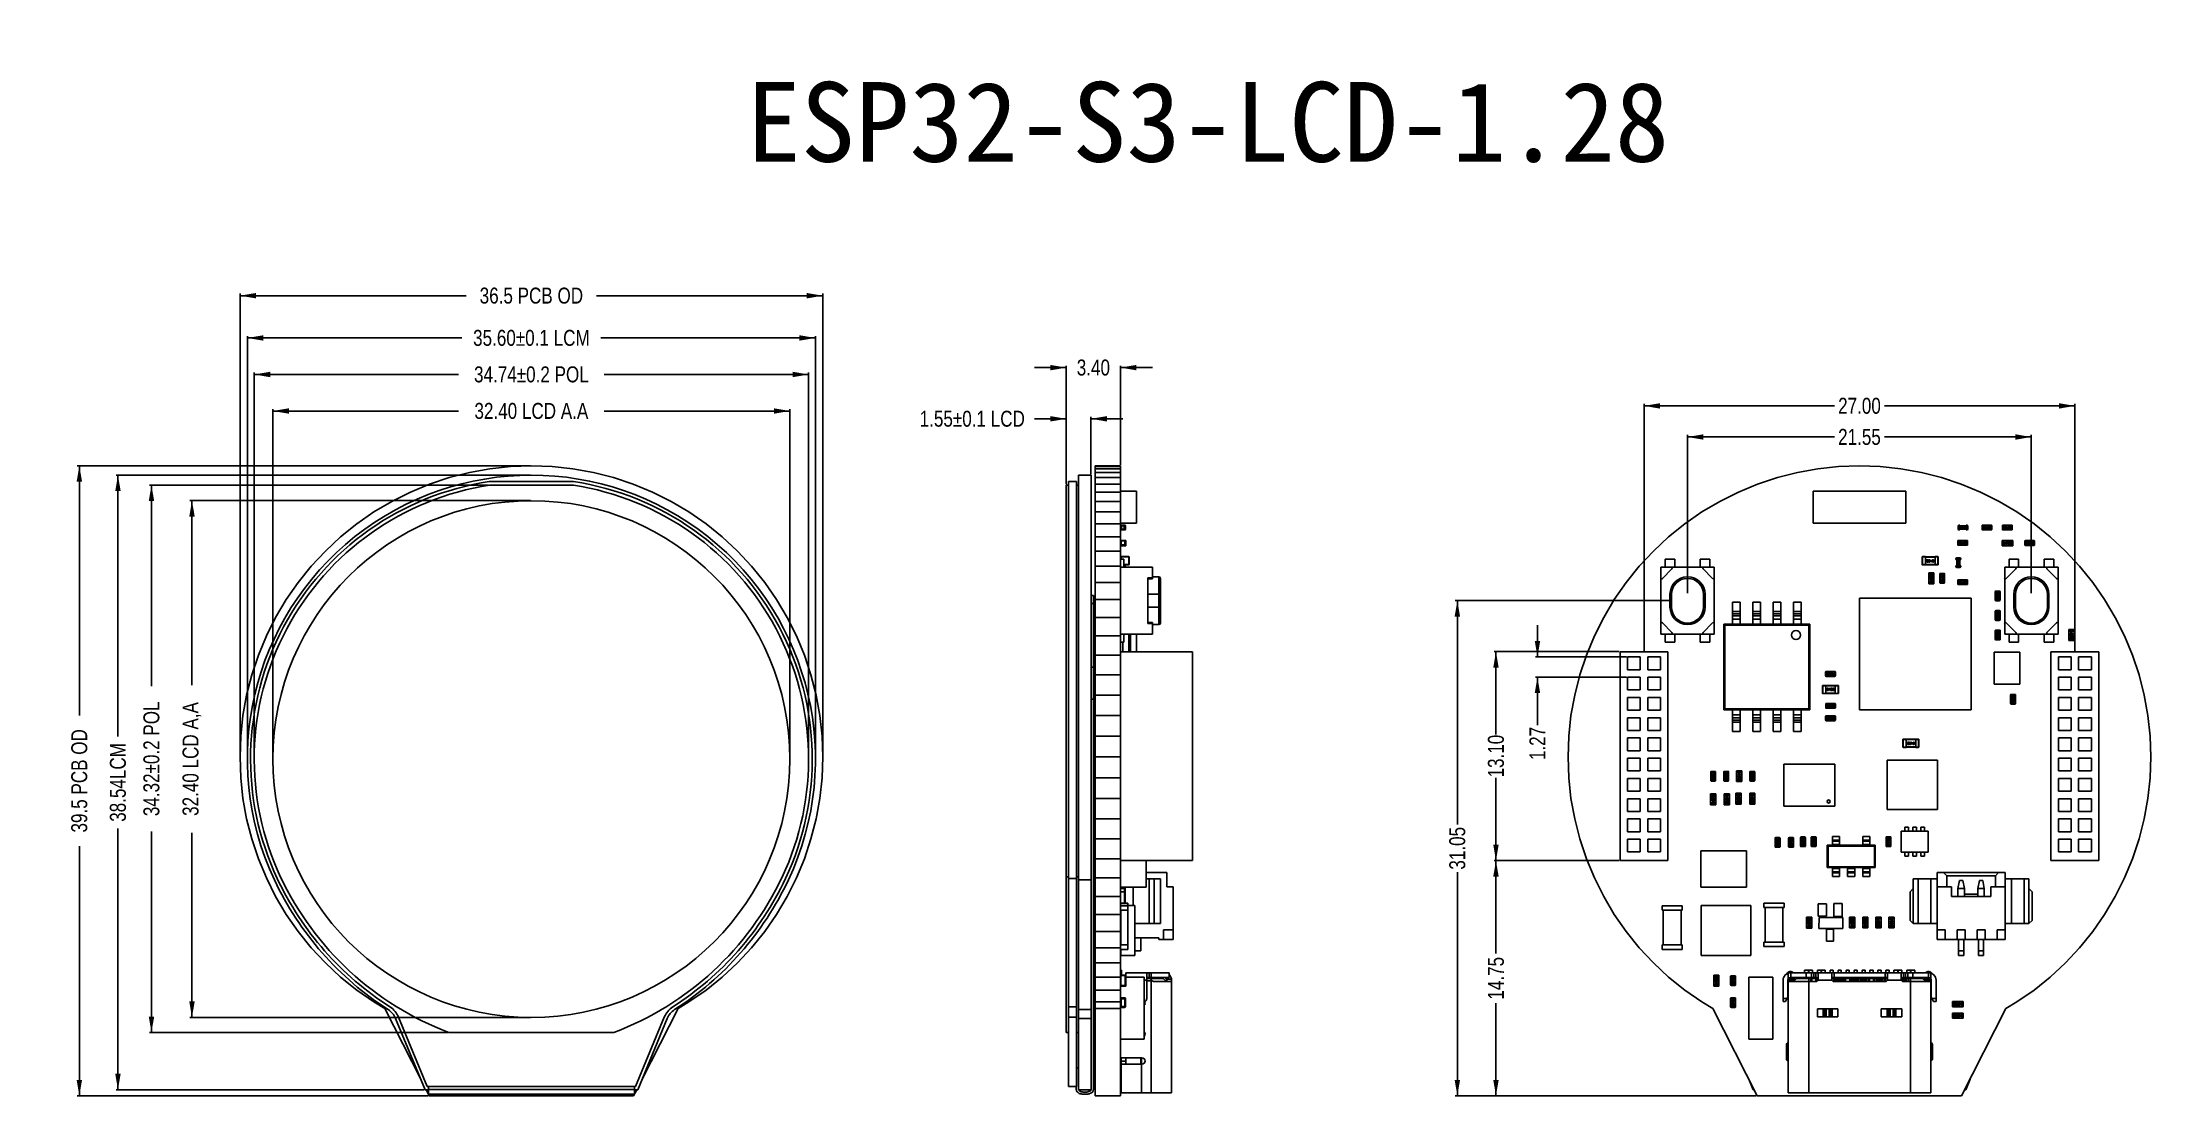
# Model space of a CAD drawing. Header units: millimetres. Extents: x -1 to 131, y 28 to 94.
import ezdxf

# ---------------------------------------------------------------- set-up
doc = ezdxf.new("R2010")
doc.units = ezdxf.units.MM
doc.header["$LTSCALE"] = 1.21
doc.header["$MEASUREMENT"] = 0
doc.header["$PDMODE"] = 3
doc.header["$PDSIZE"] = 0.3125
doc.layers.get('0').update_dxf_attribs({"linetype": 'CONTINUOUS'})
doc.layers.get('DEFPOINTS').update_dxf_attribs({"linetype": 'CONTINUOUS'})
doc.layers.add('Dim', color=3, linetype='CONTINUOUS', lineweight=25)
doc.layers.add('FRAME', color=154, linetype='CONTINUOUS')
doc.styles.get("Standard").update_dxf_attribs({"font": 'txt', "width": 0.8})
doc.styles.add('宋体', font='')
doc.styles.get('宋体').set_extended_font_data('SimSun')
doc.dimstyles.get("Standard").update_dxf_attribs({"dimtxt": 0.15625, "dimasz": 0.1875, "dimexe": 0.125, "dimexo": 0.0625, "dimgap": 0.09, "dimtad": 0, "dimtih": 1, "dimtoh": 1, "dimzin": 4, "dimdsep": 46, "dimtxsty": 'Standard', "dimblk": '_FILLED', "dimblk1": '_FILLED', "dimblk2": '_FILLED', "dimcen": 0.09, "dimazin": 1, "dimtp": 0.01, "dimtm": 0.01, "dimtfac": 1, "dimtofl": 0, "dimtmove": 0, "dimatfit": 3, "dimldrblk": '_FILLED', "dimfxl": 1, "dimtolj": 1, "dimtzin": 4, "dimarcsym": 0})

msp = doc.modelspace()

# ---------------------------------------------------------------- texts
at = {"layer": 'FRAME', "color": 1, "insert": (72.123, 88.648), "char_height": 5, "attachment_point": 5, "style": '宋体', "bg_fill": 2}
msp.add_mtext('ESP32-S3-LCD-1.28', dxfattribs=at)

# ---------------------------------------------------------------- blocks, each defined once
blk = doc.blocks.new('_FILLED')
at = {"color": 0, "linetype": 'ByBlock'}
blk.add_solid([(0, 0), (-1, 0.17), (-1, -0.17)], dxfattribs=at)
blk = doc.blocks.new('*D2')
at = {"color": 0, "linetype": 'ByBlock', "lineweight": -2}
for p, q in [((13.53, 48.8), (13.53, 70.68)), ((13.53, 70.56), (25.17, 70.56)), ((45.93, 70.56), (34.29, 70.56)), ((45.93, 48.8), (45.93, 70.68))]:
    blk.add_line(p, q, dxfattribs=at)
at = {"layer": 'DEFPOINTS', "color": 0, "linetype": 'ByBlock'}
for p in [(13.53, 48.74), (45.93, 48.74)]:
    blk.add_point(p, dxfattribs=at)
at = {"color": 0, "linetype": 'ByBlock', "lineweight": -2, "rotation": 180}
blk.add_blockref('_FILLED', (13.53, 70.56), dxfattribs=at)
at = {"color": 0, "linetype": 'ByBlock', "lineweight": -2}
blk.add_blockref('_FILLED', (45.93, 70.56), dxfattribs=at)
at = {"color": 0, "linetype": 'ByBlock', "lineweight": -2, "insert": (29.73, 70.56), "char_height": 1, "attachment_point": 5}
blk.add_mtext('\\A1;32.40 LCD A.A', dxfattribs=at)
blk = doc.blocks.new('*D3')
at = {"color": 0, "linetype": 'ByBlock', "lineweight": -2}
for p, q in [((29.67, 64.94), (8.33, 64.94)), ((8.46, 64.94), (8.46, 53.36)), ((8.46, 32.54), (8.46, 44.11)), ((29.67, 32.54), (8.33, 32.54))]:
    blk.add_line(p, q, dxfattribs=at)
at = {"layer": 'DEFPOINTS', "color": 0, "linetype": 'ByBlock'}
for p in [(29.73, 64.94), (29.73, 32.54)]:
    blk.add_point(p, dxfattribs=at)
at = {"color": 0, "linetype": 'ByBlock', "lineweight": -2}
for p, rotation in [((8.46, 64.94), 90), ((8.46, 32.54), 270)]:
    blk.add_blockref('_FILLED', p, dxfattribs=dict(at, rotation=rotation))
at = {"color": 0, "linetype": 'ByBlock', "lineweight": -2, "insert": (8.46, 48.74), "char_height": 1, "attachment_point": 5, "rotation": 90}
blk.add_mtext('\\A1;32.40 LCD A,A', dxfattribs=at)
blk = doc.blocks.new('*D5')
at = {"color": 0, "linetype": 'ByBlock', "lineweight": -2}
for p, q in [((12.36, 48.8), (12.36, 72.98)), ((12.36, 72.85), (25.17, 72.85)), ((47.1, 72.85), (34.29, 72.85)), ((47.1, 48.8), (47.1, 72.98))]:
    blk.add_line(p, q, dxfattribs=at)
at = {"layer": 'DEFPOINTS', "color": 0, "linetype": 'ByBlock'}
for p in [(12.36, 48.74), (47.1, 48.74)]:
    blk.add_point(p, dxfattribs=at)
at = {"color": 0, "linetype": 'ByBlock', "lineweight": -2, "rotation": 180}
blk.add_blockref('_FILLED', (12.36, 72.85), dxfattribs=at)
at = {"color": 0, "linetype": 'ByBlock', "lineweight": -2}
blk.add_blockref('_FILLED', (47.1, 72.85), dxfattribs=at)
at = {"color": 0, "linetype": 'ByBlock', "lineweight": -2, "insert": (29.73, 72.85), "char_height": 1, "attachment_point": 5}
blk.add_mtext('\\A1;34.74%%p0.2 POL', dxfattribs=at)
blk = doc.blocks.new('*D7')
at = {"color": 0, "linetype": 'ByBlock', "lineweight": -2}
for p, q in [((27.04, 65.91), (5.8, 65.91)), ((5.92, 65.91), (5.92, 53.3)), ((5.92, 31.59), (5.92, 44.19)), ((24.5, 31.59), (5.8, 31.59))]:
    blk.add_line(p, q, dxfattribs=at)
at = {"layer": 'DEFPOINTS', "color": 0, "linetype": 'ByBlock'}
for p in [(27.1, 65.91), (24.56, 31.59)]:
    blk.add_point(p, dxfattribs=at)
at = {"color": 0, "linetype": 'ByBlock', "lineweight": -2}
for p, rotation in [((5.92, 65.91), 90), ((5.92, 31.59), 270)]:
    blk.add_blockref('_FILLED', p, dxfattribs=dict(at, rotation=rotation))
at = {"color": 0, "linetype": 'ByBlock', "lineweight": -2, "insert": (5.92, 48.75), "char_height": 1, "attachment_point": 5, "rotation": 90}
blk.add_mtext('\\A1;34.32%%p0.2 POL', dxfattribs=at)
blk = doc.blocks.new('*D10')
at = {"color": 0, "linetype": 'ByBlock', "lineweight": -2}
for p, q in [((11.93, 48.8), (11.93, 75.26)), ((11.93, 75.14), (25.37, 75.14)), ((47.53, 75.14), (34.09, 75.14)), ((47.53, 48.8), (47.53, 75.26))]:
    blk.add_line(p, q, dxfattribs=at)
at = {"layer": 'DEFPOINTS', "color": 0, "linetype": 'ByBlock'}
for p in [(11.93, 48.74), (47.53, 48.74)]:
    blk.add_point(p, dxfattribs=at)
at = {"color": 0, "linetype": 'ByBlock', "lineweight": -2, "rotation": 180}
blk.add_blockref('_FILLED', (11.93, 75.14), dxfattribs=at)
at = {"color": 0, "linetype": 'ByBlock', "lineweight": -2}
blk.add_blockref('_FILLED', (47.53, 75.14), dxfattribs=at)
at = {"color": 0, "linetype": 'ByBlock', "lineweight": -2, "insert": (29.73, 75.14), "char_height": 1, "attachment_point": 5}
blk.add_mtext('\\A1;35.60%%p0.1 LCM', dxfattribs=at)
blk = doc.blocks.new('*D15')
at = {"color": 0, "linetype": 'ByBlock', "lineweight": -2}
for p, q in [((29.67, 66.54), (3.7, 66.54)), ((3.82, 66.54), (3.82, 50.16)), ((3.82, 28), (3.82, 44.38)), ((23.01, 28), (3.7, 28))]:
    blk.add_line(p, q, dxfattribs=at)
at = {"layer": 'DEFPOINTS', "color": 0, "linetype": 'ByBlock'}
for p in [(29.73, 66.54), (23.07, 28)]:
    blk.add_point(p, dxfattribs=at)
at = {"color": 0, "linetype": 'ByBlock', "lineweight": -2}
for p, rotation in [((3.82, 66.54), 90), ((3.82, 28), 270)]:
    blk.add_blockref('_FILLED', p, dxfattribs=dict(at, rotation=rotation))
at = {"color": 0, "linetype": 'ByBlock', "lineweight": -2, "insert": (3.82, 47.27), "char_height": 1, "attachment_point": 5, "rotation": 90}
blk.add_mtext('\\A1;38.54LCM', dxfattribs=at)
blk = doc.blocks.new('*D20')
at = {"color": 0, "linetype": 'ByBlock', "lineweight": -2}
for p, q in [((11.47, 48.93), (11.47, 77.92)), ((11.47, 77.79), (25.64, 77.79)), ((47.99, 77.79), (33.82, 77.79)), ((47.99, 48.93), (47.99, 77.92))]:
    blk.add_line(p, q, dxfattribs=at)
at = {"layer": 'DEFPOINTS', "color": 0, "linetype": 'ByBlock'}
for p in [(11.47, 48.87), (47.99, 48.87)]:
    blk.add_point(p, dxfattribs=at)
at = {"color": 0, "linetype": 'ByBlock', "lineweight": -2, "rotation": 180}
blk.add_blockref('_FILLED', (11.47, 77.79), dxfattribs=at)
at = {"color": 0, "linetype": 'ByBlock', "lineweight": -2}
blk.add_blockref('_FILLED', (47.99, 77.79), dxfattribs=at)
at = {"color": 0, "linetype": 'ByBlock', "lineweight": -2, "insert": (29.73, 77.79), "char_height": 1, "attachment_point": 5}
blk.add_mtext('\\A1;36.5 PCB OD', dxfattribs=at)
blk = doc.blocks.new('*D19')
at = {"color": 0, "linetype": 'ByBlock', "lineweight": -2}
for p, q in [((29.67, 67.13), (1.27, 67.13)), ((1.4, 67.13), (1.4, 51.46)), ((1.4, 27.62), (1.4, 43.28)), ((23.26, 27.62), (1.27, 27.62))]:
    blk.add_line(p, q, dxfattribs=at)
at = {"layer": 'DEFPOINTS', "color": 0, "linetype": 'ByBlock'}
for p in [(29.73, 67.13), (23.33, 27.62)]:
    blk.add_point(p, dxfattribs=at)
at = {"color": 0, "linetype": 'ByBlock', "lineweight": -2}
for p, rotation in [((1.4, 67.13), 90), ((1.4, 27.62), 270)]:
    blk.add_blockref('_FILLED', p, dxfattribs=dict(at, rotation=rotation))
at = {"color": 0, "linetype": 'ByBlock', "lineweight": -2, "insert": (1.4, 47.37), "char_height": 1, "attachment_point": 5, "rotation": 90}
blk.add_mtext('\\A1;39.5 PCB OD', dxfattribs=at)
blk = doc.blocks.new('*D22')
at = {"color": 0, "linetype": 'ByBlock', "lineweight": -2}
for p, q in [((63.25, 70.07), (61.25, 70.07)), ((63.25, 65.97), (63.25, 70.19)), ((64.8, 66.6), (64.8, 70.19)), ((64.8, 70.07), (66.8, 70.07))]:
    blk.add_line(p, q, dxfattribs=at)
at = {"layer": 'DEFPOINTS', "color": 0, "linetype": 'ByBlock'}
for p in [(64.8, 66.54), (63.25, 65.91)]:
    blk.add_point(p, dxfattribs=at)
at = {"color": 0, "linetype": 'ByBlock', "lineweight": -2}
blk.add_blockref('_FILLED', (63.25, 70.07), dxfattribs=at)
at = {"color": 0, "linetype": 'ByBlock', "lineweight": -2, "rotation": 180}
blk.add_blockref('_FILLED', (64.8, 70.07), dxfattribs=at)
at = {"color": 0, "linetype": 'ByBlock', "lineweight": -2, "insert": (57.36, 70.07), "char_height": 1, "attachment_point": 5}
blk.add_mtext('\\A1;1.55%%p0.1 LCD', dxfattribs=at)
blk = doc.blocks.new('*D23')
at = {"color": 0, "linetype": 'ByBlock', "lineweight": -2}
for p, q in [((63.25, 73.28), (61.25, 73.28)), ((63.25, 65.97), (63.25, 73.4)), ((66.65, 67.19), (66.65, 73.4)), ((66.65, 73.28), (68.65, 73.28))]:
    blk.add_line(p, q, dxfattribs=at)
at = {"layer": 'DEFPOINTS', "color": 0, "linetype": 'ByBlock'}
for p in [(66.65, 67.13), (63.25, 65.91)]:
    blk.add_point(p, dxfattribs=at)
at = {"color": 0, "linetype": 'ByBlock', "lineweight": -2}
blk.add_blockref('_FILLED', (63.25, 73.28), dxfattribs=at)
at = {"color": 0, "linetype": 'ByBlock', "lineweight": -2, "rotation": 180}
blk.add_blockref('_FILLED', (66.65, 73.28), dxfattribs=at)
at = {"color": 0, "linetype": 'ByBlock', "lineweight": -2, "insert": (64.95, 73.28), "char_height": 1, "attachment_point": 5}
blk.add_mtext('\\A1;3.40', dxfattribs=at)
blk = doc.blocks.new('*D24')
at = {"color": 0, "linetype": 'ByBlock', "lineweight": -2}
for p, q in [((102.18, 59.13), (102.18, 69.06)), ((102.18, 68.93), (111.4, 68.93)), ((123.73, 68.93), (114.52, 68.93)), ((123.73, 59.13), (123.73, 69.06))]:
    blk.add_line(p, q, dxfattribs=at)
at = {"layer": 'DEFPOINTS', "color": 0, "linetype": 'ByBlock'}
for p in [(102.18, 59.07), (123.73, 59.07)]:
    blk.add_point(p, dxfattribs=at)
at = {"color": 0, "linetype": 'ByBlock', "lineweight": -2, "rotation": 180}
blk.add_blockref('_FILLED', (102.18, 68.93), dxfattribs=at)
at = {"color": 0, "linetype": 'ByBlock', "lineweight": -2}
blk.add_blockref('_FILLED', (123.73, 68.93), dxfattribs=at)
at = {"color": 0, "linetype": 'ByBlock', "lineweight": -2, "insert": (112.96, 68.93), "char_height": 1, "attachment_point": 5}
blk.add_mtext('\\A1;21.55', dxfattribs=at)
blk = doc.blocks.new('*D25')
at = {"color": 0, "linetype": 'ByBlock', "lineweight": -2}
for p, q in [((99.46, 55.53), (99.46, 71.01)), ((99.46, 70.88), (111.4, 70.88)), ((126.46, 70.88), (114.52, 70.88)), ((126.46, 55.53), (126.46, 71.01))]:
    blk.add_line(p, q, dxfattribs=at)
at = {"layer": 'DEFPOINTS', "color": 0, "linetype": 'ByBlock'}
for p in [(99.46, 55.47), (126.46, 55.47)]:
    blk.add_point(p, dxfattribs=at)
at = {"color": 0, "linetype": 'ByBlock', "lineweight": -2, "rotation": 180}
blk.add_blockref('_FILLED', (99.46, 70.88), dxfattribs=at)
at = {"color": 0, "linetype": 'ByBlock', "lineweight": -2}
blk.add_blockref('_FILLED', (126.46, 70.88), dxfattribs=at)
at = {"color": 0, "linetype": 'ByBlock', "lineweight": -2, "insert": (112.96, 70.88), "char_height": 1, "attachment_point": 5}
blk.add_mtext('\\A1;27.00', dxfattribs=at)
blk = doc.blocks.new('*D32')
at = {"color": 0, "linetype": 'ByBlock', "lineweight": -2}
for p, q in [((92.78, 55.14), (92.78, 57.14)), ((98.36, 55.14), (92.66, 55.14)), ((98.36, 53.87), (92.66, 53.87)), ((92.78, 53.87), (92.78, 50.87))]:
    blk.add_line(p, q, dxfattribs=at)
at = {"layer": 'DEFPOINTS', "color": 0, "linetype": 'ByBlock'}
for p in [(98.42, 55.14), (98.42, 53.87)]:
    blk.add_point(p, dxfattribs=at)
at = {"color": 0, "linetype": 'ByBlock', "lineweight": -2}
for p, rotation in [((92.78, 55.14), 270), ((92.78, 53.87), 90)]:
    blk.add_blockref('_FILLED', p, dxfattribs=dict(at, rotation=rotation))
at = {"color": 0, "linetype": 'ByBlock', "lineweight": -2, "insert": (92.78, 49.71), "char_height": 1, "attachment_point": 5, "rotation": 90}
blk.add_mtext('\\A1;1.27', dxfattribs=at)
blk = doc.blocks.new('*D28')
at = {"color": 0, "linetype": 'ByBlock', "lineweight": -2}
for p, q in [((97.9, 55.47), (90.06, 55.47)), ((90.18, 55.47), (90.18, 50.27)), ((90.18, 42.37), (90.18, 47.56)), ((97.9, 42.37), (90.06, 42.37))]:
    blk.add_line(p, q, dxfattribs=at)
at = {"layer": 'DEFPOINTS', "color": 0, "linetype": 'ByBlock'}
for p in [(97.96, 55.47), (97.96, 42.37)]:
    blk.add_point(p, dxfattribs=at)
at = {"color": 0, "linetype": 'ByBlock', "lineweight": -2}
for p, rotation in [((90.18, 55.47), 90), ((90.18, 42.37), 270)]:
    blk.add_blockref('_FILLED', p, dxfattribs=dict(at, rotation=rotation))
at = {"color": 0, "linetype": 'ByBlock', "lineweight": -2, "insert": (90.18, 48.92), "char_height": 1, "attachment_point": 5, "rotation": 90}
blk.add_mtext('\\A1;13.10', dxfattribs=at)
blk = doc.blocks.new('*D29')
at = {"color": 0, "linetype": 'ByBlock', "lineweight": -2}
for p, q in [((97.9, 42.37), (90.06, 42.37)), ((90.18, 42.37), (90.18, 36.55)), ((90.18, 27.62), (90.18, 33.43)), ((106.49, 27.62), (90.06, 27.62))]:
    blk.add_line(p, q, dxfattribs=at)
at = {"layer": 'DEFPOINTS', "color": 0, "linetype": 'ByBlock'}
for p in [(97.96, 42.37), (106.55, 27.62)]:
    blk.add_point(p, dxfattribs=at)
at = {"color": 0, "linetype": 'ByBlock', "lineweight": -2}
for p, rotation in [((90.18, 42.37), 90), ((90.18, 27.62), 270)]:
    blk.add_blockref('_FILLED', p, dxfattribs=dict(at, rotation=rotation))
at = {"color": 0, "linetype": 'ByBlock', "lineweight": -2, "insert": (90.18, 34.99), "char_height": 1, "attachment_point": 5, "rotation": 90}
blk.add_mtext('\\A1;14.75', dxfattribs=at)
blk = doc.blocks.new('*D30')
at = {"color": 0, "linetype": 'ByBlock', "lineweight": -2}
for p, q in [((101.12, 58.67), (87.63, 58.67)), ((87.76, 58.67), (87.76, 44.63)), ((87.76, 27.62), (87.76, 41.65)), ((106.49, 27.62), (87.63, 27.62))]:
    blk.add_line(p, q, dxfattribs=at)
at = {"layer": 'DEFPOINTS', "color": 0, "linetype": 'ByBlock'}
for p in [(101.18, 58.67), (106.55, 27.62)]:
    blk.add_point(p, dxfattribs=at)
at = {"color": 0, "linetype": 'ByBlock', "lineweight": -2}
for p, rotation in [((87.76, 58.67), 90), ((87.76, 27.62), 270)]:
    blk.add_blockref('_FILLED', p, dxfattribs=dict(at, rotation=rotation))
at = {"color": 0, "linetype": 'ByBlock', "lineweight": -2, "insert": (87.76, 43.14), "char_height": 1, "attachment_point": 5, "rotation": 90}
blk.add_mtext('\\A1;31.05', dxfattribs=at)

# ---------------------------------------------------------------- dimensions: what is measured, and where the dimension line sits
at = {"layer": 'Dim'}
for base, p1, p2, text, override, picture, middle in [((47.992, 77.793), (11.469, 48.868), (47.992, 48.868), '<> PCB OD', {"dimtxt": 1, "dimasz": 1, "dimtih": 0, "dimtoh": 0, "dimdec": 1, "dimzin": 0, "dimpost": '<>', "dimcen": 0.198, "dimadec": 0, "dimazin": 0, "dimtp": 0, "dimtm": 0, "dimtdec": 4, "dimtzin": 0}, '*D20', (29.73, 77.793)), ((47.531, 75.135), (11.931, 48.737), (47.531, 48.737), '<>%%p0.1 LCM', {"dimtxt": 1, "dimasz": 1, "dimtih": 0, "dimtoh": 0, "dimzin": 0, "dimpost": '<>', "dimcen": 0.198, "dimadec": 0, "dimazin": 0, "dimtp": 0, "dimtm": 0, "dimtdec": 4, "dimtzin": 0}, '*D10', (29.731, 75.135)), ((47.101, 72.851), (12.361, 48.737), (47.101, 48.737), '<>%%p0.2 POL', {"dimtxt": 1, "dimasz": 1, "dimtih": 0, "dimtoh": 0, "dimzin": 0, "dimpost": '<>', "dimcen": 0.198, "dimadec": 0, "dimazin": 0, "dimtp": 0, "dimtm": 0, "dimtdec": 4, "dimtzin": 0}, '*D5', (29.731, 72.851)), ((45.931, 70.556), (13.531, 48.737), (45.931, 48.737), '<> LCD A.A', {"dimtxt": 1, "dimasz": 1, "dimtih": 0, "dimtoh": 0, "dimzin": 0, "dimpost": '<>', "dimcen": 0.198, "dimadec": 0, "dimazin": 0, "dimtp": 0, "dimtm": 0, "dimtdec": 4, "dimtzin": 0}, '*D2', (29.731, 70.556)), ((63.252, 70.068), (64.802, 66.537), (63.252, 65.907), '<>%%p0.1 LCD', {"dimtxt": 1, "dimasz": 1, "dimtih": 0, "dimtoh": 0, "dimzin": 0, "dimpost": '<>', "dimcen": 0.198, "dimadec": 0, "dimazin": 0, "dimtp": 0, "dimtm": 0, "dimtdec": 4, "dimtzin": 0}, '*D22', (57.362, 70.068))]:
    dim = msp.add_linear_dim(base=base, p1=p1, p2=p2, text=text, dimstyle='Standard', override=override, dxfattribs=at)
    dim.commit()
    dim.dimension.update_dxf_attribs({"geometry": picture, "text_midpoint": middle})
for base, p1, p2, picture, middle in [((63.252, 73.276), (66.652, 67.129), (63.252, 65.907), '*D23', (64.952, 73.276)), ((126.46, 70.885), (99.46, 55.465), (126.46, 55.465), '*D25', (112.96, 70.885)), ((123.735, 68.934), (102.185, 59.065), (123.735, 59.065), '*D24', (112.96, 68.934))]:
    dim = msp.add_linear_dim(base=base, p1=p1, p2=p2, dimstyle='Standard', override={"dimtxt": 1, "dimasz": 1, "dimtih": 0, "dimtoh": 0, "dimzin": 0, "dimcen": 0.198, "dimadec": 0, "dimazin": 0, "dimtp": 0, "dimtm": 0, "dimtdec": 4, "dimtzin": 0}, dxfattribs=at)
    dim.commit()
    dim.dimension.update_dxf_attribs({"geometry": picture, "text_midpoint": middle})
for base, p1, p2, text, override, picture, middle in [((1.397, 27.617), (29.73, 67.129), (23.327, 27.617), '<> PCB OD', {"dimtxt": 1, "dimasz": 1, "dimtih": 0, "dimtoh": 0, "dimdec": 1, "dimzin": 0, "dimpost": '<>', "dimcen": 0.198, "dimadec": 0, "dimazin": 0, "dimtp": 0, "dimtm": 0, "dimtdec": 4, "dimtzin": 0}, '*D19', (1.397, 47.373)), ((3.821, 28), (29.731, 66.537), (23.071, 28), '<>LCM', {"dimtxt": 1, "dimasz": 1, "dimtih": 0, "dimtoh": 0, "dimzin": 0, "dimpost": '<>', "dimcen": 0.198, "dimadec": 0, "dimazin": 0, "dimtp": 0, "dimtm": 0, "dimtdec": 4, "dimtzin": 0}, '*D15', (3.821, 47.269)), ((5.922, 31.587), (27.102, 65.907), (24.565, 31.587), '<>%%p0.2 POL', {"dimtxt": 1, "dimasz": 1, "dimtih": 0, "dimtoh": 0, "dimzin": 0, "dimpost": '<>', "dimcen": 0.198, "dimadec": 0, "dimazin": 0, "dimtp": 0, "dimtm": 0, "dimtdec": 4, "dimtzin": 0}, '*D7', (5.922, 48.747)), ((8.457, 32.537), (29.731, 64.937), (29.731, 32.537), '<> LCD A,A', {"dimtxt": 1, "dimasz": 1, "dimtih": 0, "dimtoh": 0, "dimzin": 0, "dimpost": '<>', "dimcen": 0.198, "dimadec": 0, "dimazin": 0, "dimtp": 0, "dimtm": 0, "dimtdec": 4, "dimtzin": 0}, '*D3', (8.457, 48.737))]:
    dim = msp.add_linear_dim(base=base, p1=p1, p2=p2, angle=90, text=text, dimstyle='Standard', override=override, dxfattribs=at)
    dim.commit()
    dim.dimension.update_dxf_attribs({"geometry": picture, "text_midpoint": middle})
for base, p1, p2, picture, middle in [((87.76, 58.665), (106.555, 27.617), (101.185, 58.665), '*D30', (87.76, 43.141)), ((90.181, 42.365), (97.96, 55.465), (97.96, 42.365), '*D28', (90.181, 48.915)), ((90.181, 42.365), (106.555, 27.617), (97.96, 42.365), '*D29', (90.181, 34.991))]:
    dim = msp.add_linear_dim(base=base, p1=p1, p2=p2, angle=90, dimstyle='Standard', override={"dimtxt": 1, "dimasz": 1, "dimtih": 0, "dimtoh": 0, "dimzin": 0, "dimcen": 0.198, "dimadec": 0, "dimazin": 0, "dimtp": 0, "dimtm": 0, "dimtdec": 4, "dimtzin": 0}, dxfattribs=at)
    dim.commit()
    dim.dimension.update_dxf_attribs({"geometry": picture, "text_midpoint": middle})
dim = msp.add_linear_dim(base=(92.783, 55.139), p1=(98.424, 53.869), p2=(98.424, 55.139), angle=90, dimstyle='Standard', override={"dimtxt": 1, "dimasz": 1, "dimtih": 0, "dimtoh": 0, "dimzin": 0, "dimpost": '<>', "dimcen": 0.198, "dimadec": 0, "dimazin": 0, "dimtp": 0, "dimtm": 0, "dimtdec": 4, "dimtzin": 0}, dxfattribs=at)
dim.commit()
dim.dimension.update_dxf_attribs({"geometry": '*D32', "text_midpoint": (92.783, 49.712), "dimtype": 160})

# ---------------------------------------------------------------- linework, layer by layer
at = {"color": 7, "linetype": 'Continuous'}
for p, q in [((23.349, 65.978), (24.585, 66.389)), ((24.585, 66.389), (25.849, 66.712)), ((25.849, 66.712), (27.131, 66.943)), ((27.085, 66.137), (32.376, 66.137)), ((27.131, 66.943), (28.428, 67.083)), ((28.428, 67.083), (29.73, 67.129)), ((29.73, 67.129), (31.033, 67.083)), ((31.033, 67.083), (32.329, 66.943)), ((32.329, 66.943), (33.612, 66.712)), ((33.612, 66.712), (34.875, 66.389)), ((34.875, 66.389), (36.112, 65.978)), ((63.382, 28.2), (63.382, 66.137)), ((63.382, 66.137), (63.892, 66.137)), ((63.892, 28.2), (63.892, 66.137)), ((64.022, 28), (64.022, 66.537)), ((64.802, 66.537), (64.022, 66.537)), ((64.802, 66.537), (64.802, 28)), ((65.052, 67.129), (65.052, 27.617)), ((66.652, 67.129), (65.052, 67.129)), ((66.652, 67.083), (65.052, 67.083)), ((66.652, 66.943), (65.052, 66.943)), ((66.652, 66.712), (65.052, 66.712)), ((66.652, 66.389), (65.052, 66.389)), ((66.652, 67.129), (66.652, 27.617)), ((107.813, 66.389), (106.576, 65.978)), ((109.076, 66.712), (107.813, 66.389)), ((110.359, 66.943), (109.076, 66.712)), ((111.655, 67.083), (110.359, 66.943)), ((112.958, 67.129), (111.655, 67.083)), ((114.261, 67.083), (112.958, 67.129)), ((115.557, 66.943), (114.261, 67.083)), ((116.84, 66.712), (115.557, 66.943)), ((118.103, 66.389), (116.84, 66.712)), ((119.34, 65.978), (118.103, 66.389)), ((19.857, 64.23), (20.979, 64.895)), ((20.979, 64.895), (22.144, 65.479)), ((22.144, 65.479), (23.349, 65.978)), ((27.102, 65.907), (32.359, 65.907)), ((36.112, 65.978), (37.317, 65.479)), ((37.317, 65.479), (38.482, 64.895)), ((38.482, 64.895), (39.603, 64.23)), ((63.252, 31.587), (63.252, 65.907)), ((63.252, 65.907), (63.382, 65.907)), ((64.022, 65.907), (63.892, 65.907)), ((66.652, 65.978), (65.052, 65.978)), ((66.652, 65.479), (65.052, 65.479)), ((66.652, 64.895), (65.052, 64.895)), ((66.652, 65.53), (67.652, 65.53)), ((67.652, 65.53), (67.652, 63.53)), ((104.206, 64.895), (103.085, 64.23)), ((105.372, 65.479), (104.206, 64.895)), ((106.576, 65.978), (105.372, 65.479)), ((110.058, 65.53), (110.058, 63.53)), ((115.858, 65.53), (110.058, 65.53)), ((115.858, 63.53), (115.858, 65.53)), ((120.544, 65.479), (119.34, 65.978)), ((121.71, 64.895), (120.544, 65.479)), ((122.831, 64.23), (121.71, 64.895)), ((17.772, 62.669), (18.787, 63.487)), ((18.787, 63.487), (19.857, 64.23)), ((39.603, 64.23), (40.674, 63.487)), ((40.674, 63.487), (41.689, 62.669)), ((66.652, 64.23), (65.052, 64.23)), ((66.652, 63.487), (65.052, 63.487)), ((66.652, 63.53), (67.652, 63.53)), ((102.014, 63.487), (100.999, 62.669)), ((103.085, 64.23), (102.014, 63.487)), ((110.058, 63.53), (115.858, 63.53)), ((123.902, 63.487), (122.831, 64.23)), ((124.917, 62.669), (123.902, 63.487)), ((16.817, 61.78), (17.772, 62.669)), ((41.689, 62.669), (42.643, 61.78)), ((66.652, 62.669), (65.052, 62.669)), ((66.652, 63.351), (66.932, 63.351)), ((66.932, 63.151), (66.652, 63.151)), ((66.657, 63.129), (66.652, 63.129)), ((66.652, 62.446), (66.977, 62.446)), ((66.956, 62.169), (66.652, 62.169)), ((66.652, 62.116), (66.977, 62.116)), ((66.682, 63.397), (66.682, 63.403)), ((66.926, 63.403), (66.682, 63.403)), ((66.682, 63.099), (66.682, 63.105)), ((66.682, 63.099), (66.926, 63.099)), ((66.682, 62.138), (66.682, 62.443)), ((66.926, 62.443), (66.682, 62.443)), ((66.682, 62.413), (66.956, 62.413)), ((66.682, 62.138), (66.926, 62.138)), ((66.702, 63.101), (66.702, 63.401)), ((66.882, 63.401), (66.702, 63.401)), ((66.702, 63.101), (66.882, 63.101)), ((66.882, 63.401), (66.882, 63.101)), ((66.926, 63.403), (66.926, 63.374)), ((66.926, 63.373), (66.956, 63.373)), ((66.956, 63.129), (66.926, 63.129)), ((66.926, 63.128), (66.926, 63.099)), ((66.926, 62.443), (66.926, 62.138)), ((66.932, 63.151), (66.932, 63.351)), ((66.956, 63.129), (66.956, 63.373)), ((66.959, 63.301), (66.956, 63.301)), ((66.959, 63.3), (66.956, 63.3)), ((66.959, 63.291), (66.956, 63.291)), ((66.956, 63.282), (66.959, 63.282)), ((66.959, 63.194), (66.956, 63.194)), ((66.956, 62.169), (66.956, 62.413)), ((66.959, 62.341), (66.956, 62.341)), ((66.959, 62.34), (66.956, 62.34)), ((66.959, 62.331), (66.956, 62.331)), ((66.956, 62.322), (66.959, 62.322)), ((66.959, 62.234), (66.956, 62.234)), ((66.959, 63.301), (66.959, 63.194)), ((66.959, 62.341), (66.959, 62.234)), ((66.977, 62.116), (66.977, 62.446)), ((66.977, 62.354), (66.987, 62.354)), ((66.977, 62.351), (66.987, 62.351)), ((66.977, 62.201), (66.987, 62.201)), ((66.977, 62.197), (66.987, 62.197)), ((66.987, 62.354), (66.987, 62.197)), ((100.999, 62.669), (100.045, 61.78)), ((119.124, 62.413), (119.124, 62.169)), ((119.124, 62.413), (119.734, 62.413)), ((119.734, 62.169), (119.124, 62.169)), ((119.144, 63.351), (119.144, 63.151)), ((119.144, 63.351), (119.744, 63.351)), ((119.144, 63.151), (119.744, 63.151)), ((119.154, 62.138), (119.154, 62.443)), ((119.703, 62.443), (119.154, 62.443)), ((119.154, 62.138), (119.703, 62.138)), ((119.185, 62.443), (119.185, 62.138)), ((119.194, 63.101), (119.194, 63.401)), ((119.244, 63.401), (119.194, 63.401)), ((119.194, 63.101), (119.244, 63.101)), ((119.292, 62.34), (119.24, 62.34)), ((119.24, 62.322), (119.257, 62.322)), ((119.244, 63.401), (119.244, 63.101)), ((119.244, 63.301), (119.644, 63.301)), ((119.644, 63.201), (119.244, 63.201)), ((119.257, 62.322), (119.257, 62.234)), ((119.257, 62.234), (119.294, 62.244)), ((119.275, 62.257), (119.275, 62.322)), ((119.275, 62.322), (119.292, 62.322)), ((119.29, 62.262), (119.275, 62.257)), ((119.295, 62.263), (119.29, 62.262)), ((119.303, 62.253), (119.295, 62.263)), ((119.331, 62.297), (119.331, 62.279)), ((119.349, 62.296), (119.356, 62.318)), ((119.349, 62.296), (119.349, 62.279)), ((119.356, 62.257), (119.349, 62.279)), ((119.356, 62.318), (119.368, 62.324)), ((119.368, 62.252), (119.356, 62.257)), ((119.368, 62.324), (119.38, 62.319)), ((119.381, 62.257), (119.368, 62.252)), ((119.38, 62.319), (119.388, 62.296)), ((119.388, 62.279), (119.381, 62.257)), ((119.388, 62.279), (119.388, 62.296)), ((119.405, 62.279), (119.405, 62.297)), ((119.435, 62.34), (119.435, 62.332)), ((119.512, 62.34), (119.435, 62.34)), ((119.444, 62.319), (119.449, 62.322)), ((119.449, 62.322), (119.485, 62.322)), ((119.485, 62.322), (119.452, 62.295)), ((119.452, 62.266), (119.457, 62.276)), ((119.457, 62.276), (119.512, 62.321)), ((119.487, 62.257), (119.472, 62.252)), ((119.492, 62.265), (119.487, 62.257)), ((119.5, 62.272), (119.492, 62.265)), ((119.509, 62.264), (119.5, 62.272)), ((119.512, 62.321), (119.512, 62.34)), ((119.536, 62.297), (119.536, 62.279)), ((119.553, 62.296), (119.56, 62.318)), ((119.553, 62.296), (119.553, 62.279)), ((119.561, 62.257), (119.553, 62.279)), ((119.56, 62.318), (119.573, 62.324)), ((119.573, 62.252), (119.561, 62.257)), ((119.573, 62.324), (119.585, 62.319)), ((119.585, 62.257), (119.573, 62.252)), ((119.585, 62.319), (119.592, 62.296)), ((119.592, 62.279), (119.585, 62.257)), ((119.592, 62.279), (119.592, 62.296)), ((119.61, 62.279), (119.61, 62.297)), ((119.644, 63.101), (119.644, 63.401)), ((119.694, 63.401), (119.644, 63.401)), ((119.644, 63.101), (119.694, 63.101)), ((119.673, 62.443), (119.673, 62.138)), ((119.694, 63.401), (119.694, 63.101)), ((119.703, 62.443), (119.703, 62.138)), ((119.734, 62.169), (119.734, 62.413)), ((119.744, 63.151), (119.744, 63.351)), ((120.643, 63.373), (120.643, 63.129)), ((120.643, 63.373), (121.253, 63.373)), ((121.253, 63.129), (120.643, 63.129)), ((120.673, 63.099), (120.673, 63.403)), ((121.222, 63.403), (120.673, 63.403)), ((120.673, 63.099), (121.222, 63.099)), ((120.704, 63.403), (120.704, 63.099)), ((120.811, 63.3), (120.759, 63.3)), ((120.759, 63.282), (120.776, 63.282)), ((120.776, 63.282), (120.776, 63.194)), ((120.776, 63.194), (120.813, 63.204)), ((120.794, 63.217), (120.794, 63.282)), ((120.794, 63.282), (120.811, 63.282)), ((120.809, 63.222), (120.794, 63.217)), ((120.814, 63.223), (120.809, 63.222)), ((120.822, 63.213), (120.814, 63.223)), ((120.85, 63.257), (120.85, 63.239)), ((120.868, 63.256), (120.875, 63.278)), ((120.868, 63.256), (120.868, 63.239)), ((120.875, 63.217), (120.868, 63.239)), ((120.875, 63.278), (120.887, 63.284)), ((120.887, 63.212), (120.875, 63.217)), ((120.887, 63.284), (120.899, 63.279)), ((120.9, 63.217), (120.887, 63.212)), ((120.899, 63.279), (120.907, 63.256)), ((120.907, 63.239), (120.9, 63.217)), ((120.907, 63.239), (120.907, 63.256)), ((120.924, 63.239), (120.924, 63.257)), ((120.954, 63.3), (120.954, 63.292)), ((121.031, 63.3), (120.954, 63.3)), ((120.963, 63.279), (120.968, 63.282)), ((120.968, 63.282), (121.004, 63.282)), ((121.004, 63.282), (120.971, 63.255)), ((120.971, 63.226), (120.976, 63.236)), ((120.976, 63.236), (121.031, 63.281)), ((121.006, 63.217), (120.991, 63.212)), ((121.011, 63.226), (121.006, 63.217)), ((121.019, 63.232), (121.011, 63.226)), ((121.028, 63.224), (121.019, 63.232)), ((121.031, 63.281), (121.031, 63.3)), ((121.055, 63.257), (121.055, 63.239)), ((121.072, 63.256), (121.079, 63.278)), ((121.072, 63.256), (121.072, 63.239)), ((121.08, 63.217), (121.072, 63.239)), ((121.079, 63.278), (121.092, 63.284)), ((121.092, 63.212), (121.08, 63.217)), ((121.092, 63.284), (121.104, 63.279)), ((121.104, 63.217), (121.092, 63.212)), ((121.104, 63.279), (121.111, 63.256)), ((121.111, 63.239), (121.104, 63.217)), ((121.111, 63.239), (121.111, 63.256)), ((121.129, 63.239), (121.129, 63.257)), ((121.192, 63.403), (121.192, 63.099)), ((121.222, 63.403), (121.222, 63.099)), ((121.253, 63.129), (121.253, 63.373)), ((121.896, 62.116), (121.896, 62.446)), ((121.896, 62.446), (122.576, 62.446)), ((121.896, 62.116), (122.576, 62.116)), ((121.923, 63.373), (121.923, 63.129)), ((121.923, 63.373), (122.533, 63.373)), ((122.533, 63.129), (121.923, 63.129)), ((121.946, 62.396), (121.946, 62.446)), ((121.996, 62.396), (121.946, 62.396)), ((121.946, 62.116), (121.946, 62.166)), ((121.946, 62.166), (121.996, 62.166)), ((121.954, 63.099), (121.954, 63.403)), ((122.502, 63.403), (121.954, 63.403)), ((121.954, 63.099), (122.502, 63.099)), ((121.984, 63.403), (121.984, 63.099)), ((121.996, 62.446), (121.996, 62.116)), ((122.034, 62.351), (122.034, 62.201)), ((122.047, 62.351), (122.034, 62.351)), ((122.034, 62.201), (122.062, 62.201)), ((122.091, 63.3), (122.039, 63.3)), ((122.039, 63.282), (122.057, 63.282)), ((122.047, 62.216), (122.047, 62.351)), ((122.07, 62.216), (122.047, 62.216)), ((122.057, 63.282), (122.057, 63.194)), ((122.057, 63.194), (122.093, 63.204)), ((122.062, 62.201), (122.07, 62.216)), ((122.074, 63.217), (122.074, 63.282)), ((122.074, 63.282), (122.091, 63.282)), ((122.089, 63.222), (122.074, 63.217)), ((122.094, 63.223), (122.089, 63.222)), ((122.102, 63.213), (122.094, 63.223)), ((122.12, 62.276), (122.126, 62.313)), ((122.13, 63.257), (122.13, 63.239)), ((122.148, 63.256), (122.155, 63.278)), ((122.148, 63.256), (122.148, 63.239)), ((122.155, 63.217), (122.148, 63.239)), ((122.155, 63.278), (122.167, 63.284)), ((122.167, 63.212), (122.155, 63.217)), ((122.167, 63.284), (122.179, 63.279)), ((122.18, 63.217), (122.167, 63.212)), ((122.179, 63.279), (122.187, 63.256)), ((122.187, 63.239), (122.18, 63.217)), ((122.187, 63.239), (122.187, 63.256)), ((122.204, 63.239), (122.204, 63.257)), ((122.222, 62.351), (122.222, 62.335)), ((122.324, 62.351), (122.222, 62.351)), ((122.222, 62.335), (122.292, 62.335)), ((122.234, 63.3), (122.234, 63.292)), ((122.311, 63.3), (122.234, 63.3)), ((122.243, 63.279), (122.248, 63.282)), ((122.248, 63.282), (122.285, 63.282)), ((122.285, 63.282), (122.251, 63.255)), ((122.252, 63.226), (122.256, 63.236)), ((122.292, 62.335), (122.255, 62.295)), ((122.256, 63.236), (122.311, 63.281)), ((122.266, 62.288), (122.324, 62.351)), ((122.286, 63.217), (122.271, 63.212)), ((122.291, 63.225), (122.286, 63.217)), ((122.299, 63.232), (122.291, 63.225)), ((122.308, 63.224), (122.299, 63.232)), ((122.319, 62.247), (122.305, 62.247)), ((122.311, 63.281), (122.311, 63.3)), ((122.335, 63.257), (122.335, 63.239)), ((122.351, 62.276), (122.357, 62.313)), ((122.352, 63.256), (122.36, 63.278)), ((122.352, 63.256), (122.352, 63.239)), ((122.36, 63.217), (122.352, 63.239)), ((122.36, 63.278), (122.372, 63.284)), ((122.372, 63.212), (122.36, 63.217)), ((122.372, 63.284), (122.384, 63.279)), ((122.384, 63.217), (122.372, 63.212)), ((122.384, 63.279), (122.392, 63.256)), ((122.392, 63.239), (122.384, 63.217)), ((122.392, 63.239), (122.392, 63.256)), ((122.409, 63.239), (122.409, 63.257)), ((122.472, 63.403), (122.472, 63.099)), ((122.476, 62.446), (122.476, 62.116)), ((122.526, 62.396), (122.476, 62.396)), ((122.476, 62.166), (122.526, 62.166)), ((122.502, 63.403), (122.502, 63.099)), ((122.526, 62.446), (122.526, 62.396)), ((122.526, 62.166), (122.526, 62.116)), ((122.533, 63.129), (122.533, 63.373)), ((122.576, 62.116), (122.576, 62.446)), ((123.32, 62.403), (123.32, 62.159)), ((123.32, 62.403), (123.93, 62.403)), ((123.93, 62.159), (123.32, 62.159)), ((123.351, 62.128), (123.351, 62.433)), ((123.899, 62.433), (123.351, 62.433)), ((123.351, 62.128), (123.899, 62.128)), ((123.381, 62.433), (123.381, 62.128)), ((123.488, 62.329), (123.436, 62.329)), ((123.436, 62.312), (123.454, 62.312)), ((123.454, 62.312), (123.454, 62.224)), ((123.454, 62.224), (123.49, 62.234)), ((123.471, 62.247), (123.471, 62.312)), ((123.471, 62.312), (123.488, 62.312)), ((123.486, 62.251), (123.471, 62.247)), ((123.491, 62.252), (123.486, 62.251)), ((123.499, 62.243), (123.491, 62.252)), ((123.527, 62.286), (123.527, 62.269)), ((123.545, 62.286), (123.552, 62.308)), ((123.545, 62.286), (123.545, 62.269)), ((123.552, 62.247), (123.545, 62.269)), ((123.552, 62.308), (123.564, 62.314)), ((123.564, 62.241), (123.552, 62.247)), ((123.564, 62.314), (123.576, 62.308)), ((123.577, 62.247), (123.564, 62.241)), ((123.576, 62.308), (123.584, 62.286)), ((123.584, 62.269), (123.577, 62.247)), ((123.584, 62.269), (123.584, 62.286)), ((123.601, 62.269), (123.601, 62.286)), ((123.631, 62.329), (123.631, 62.322)), ((123.708, 62.329), (123.631, 62.329)), ((123.64, 62.309), (123.645, 62.312)), ((123.645, 62.312), (123.682, 62.312)), ((123.682, 62.312), (123.648, 62.285)), ((123.649, 62.256), (123.653, 62.266)), ((123.653, 62.266), (123.708, 62.311)), ((123.683, 62.247), (123.668, 62.241)), ((123.688, 62.255), (123.683, 62.247)), ((123.696, 62.262), (123.688, 62.255)), ((123.705, 62.253), (123.696, 62.262)), ((123.708, 62.311), (123.708, 62.329)), ((123.732, 62.286), (123.732, 62.269)), ((123.749, 62.286), (123.757, 62.308)), ((123.749, 62.286), (123.749, 62.269)), ((123.757, 62.247), (123.749, 62.269)), ((123.757, 62.308), (123.769, 62.314)), ((123.769, 62.241), (123.757, 62.247)), ((123.769, 62.314), (123.781, 62.308)), ((123.781, 62.247), (123.769, 62.241)), ((123.781, 62.308), (123.789, 62.286)), ((123.789, 62.269), (123.781, 62.247)), ((123.789, 62.269), (123.789, 62.286)), ((123.806, 62.269), (123.806, 62.286)), ((123.869, 62.433), (123.869, 62.128)), ((123.899, 62.433), (123.899, 62.128)), ((123.93, 62.159), (123.93, 62.403)), ((125.871, 61.78), (124.917, 62.669)), ((15.111, 59.811), (15.929, 60.826)), ((15.929, 60.826), (16.817, 61.78)), ((42.643, 61.78), (43.532, 60.826)), ((43.532, 60.826), (44.35, 59.811)), ((66.652, 61.78), (65.052, 61.78)), ((66.652, 60.826), (65.052, 60.826)), ((66.652, 61.299), (66.667, 61.299)), ((66.652, 61.265), (66.852, 61.265)), ((66.667, 61.408), (66.667, 61.265)), ((66.667, 61.408), (67.187, 61.408)), ((66.687, 61.265), (66.687, 61.428)), ((67.167, 61.428), (66.687, 61.428)), ((66.852, 61.265), (66.852, 60.765)), ((67.187, 60.928), (66.852, 60.928)), ((66.852, 60.908), (67.167, 60.908)), ((66.852, 60.849), (66.932, 60.849)), ((66.932, 60.799), (66.852, 60.799)), ((66.882, 60.765), (66.882, 60.908)), ((66.932, 60.799), (66.932, 60.849)), ((67.167, 61.428), (67.167, 60.908)), ((67.187, 60.928), (67.187, 61.408)), ((99.157, 60.826), (98.339, 59.811)), ((100.045, 61.78), (99.157, 60.826)), ((100.785, 61.265), (100.785, 60.765)), ((101.385, 61.265), (100.785, 61.265)), ((101.385, 60.765), (101.385, 61.265)), ((102.985, 61.265), (102.985, 60.765)), ((103.585, 61.265), (102.985, 61.265)), ((103.585, 60.765), (103.585, 61.265)), ((116.894, 61.408), (116.894, 60.928)), ((116.894, 61.408), (117.094, 61.408)), ((117.094, 60.928), (116.894, 60.928)), ((116.914, 60.908), (116.914, 61.428)), ((117.094, 61.428), (116.914, 61.428)), ((116.914, 60.908), (117.094, 60.908)), ((117.094, 60.908), (117.094, 61.428)), ((117.694, 61.418), (117.094, 61.418)), ((117.094, 61.398), (117.694, 61.398)), ((117.694, 60.938), (117.094, 60.938)), ((117.094, 60.918), (117.694, 60.918)), ((117.171, 61.212), (117.171, 61.229)), ((117.171, 61.229), (117.272, 61.229)), ((117.252, 61.212), (117.171, 61.212)), ((117.227, 61.184), (117.211, 61.175)), ((117.218, 61.16), (117.238, 61.171)), ((117.25, 61.135), (117.269, 61.135)), ((117.401, 61.178), (117.401, 61.193)), ((117.401, 61.193), (117.423, 61.193)), ((117.423, 61.178), (117.401, 61.178)), ((117.423, 61.193), (117.423, 61.229)), ((117.423, 61.229), (117.441, 61.229)), ((117.423, 61.082), (117.423, 61.178)), ((117.439, 61.082), (117.423, 61.082)), ((117.439, 61.082), (117.506, 61.175)), ((117.441, 61.229), (117.441, 61.193)), ((117.441, 61.193), (117.506, 61.193)), ((117.441, 61.178), (117.441, 61.111)), ((117.489, 61.178), (117.441, 61.178)), ((117.441, 61.111), (117.442, 61.111)), ((117.489, 61.178), (117.442, 61.111)), ((117.506, 61.193), (117.506, 61.175)), ((117.694, 61.428), (117.694, 60.908)), ((117.874, 61.428), (117.694, 61.428)), ((117.694, 61.408), (117.894, 61.408)), ((117.894, 60.928), (117.694, 60.928)), ((117.694, 60.908), (117.874, 60.908)), ((117.874, 61.428), (117.874, 60.908)), ((117.894, 60.928), (117.894, 61.408)), ((119.009, 61.299), (119.009, 61.249)), ((119.009, 61.299), (119.309, 61.299)), ((119.309, 61.249), (119.009, 61.249)), ((119.009, 60.849), (119.009, 60.799)), ((119.009, 60.849), (119.309, 60.849)), ((119.309, 60.799), (119.009, 60.799)), ((119.059, 60.749), (119.059, 61.349)), ((119.259, 61.349), (119.059, 61.349)), ((119.109, 60.849), (119.109, 61.249)), ((119.209, 61.249), (119.209, 60.849)), ((119.259, 60.749), (119.259, 61.349)), ((119.309, 61.249), (119.309, 61.299)), ((119.309, 60.799), (119.309, 60.849)), ((122.335, 61.265), (122.335, 60.765)), ((122.935, 61.265), (122.335, 61.265)), ((122.935, 60.765), (122.935, 61.265)), ((124.535, 61.265), (124.535, 60.765)), ((125.135, 61.265), (124.535, 61.265)), ((125.135, 60.765), (125.135, 61.265)), ((126.759, 60.826), (125.871, 61.78)), ((127.577, 59.811), (126.759, 60.826)), ((14.368, 58.741), (15.111, 59.811)), ((44.35, 59.811), (45.093, 58.741)), ((66.652, 59.811), (65.052, 59.811)), ((66.652, 60.765), (68.652, 60.765)), ((68.352, 60.094), (68.352, 57.236)), ((68.352, 60.094), (68.652, 60.094)), ((68.352, 60.036), (68.652, 60.036)), ((68.652, 60.765), (68.652, 60.036)), ((68.652, 60.165), (69.052, 60.165)), ((69.052, 60.165), (69.052, 57.165)), ((69.152, 60.065), (69.152, 57.265)), ((98.339, 59.811), (97.596, 58.741)), ((100.51, 60.765), (100.51, 60.094)), ((101.167, 60.765), (100.51, 60.765)), ((100.51, 60.054), (100.51, 57.277)), ((100.61, 60.054), (101.209, 60.666)), ((103.161, 60.765), (101.209, 60.765)), ((103.161, 60.666), (103.76, 60.054)), ((103.86, 60.765), (103.203, 60.765)), ((103.86, 60.094), (103.86, 60.765)), ((103.86, 57.277), (103.86, 60.054)), ((117.3, 59.731), (117.3, 60.411)), ((117.63, 60.411), (117.3, 60.411)), ((117.3, 60.361), (117.35, 60.361)), ((117.3, 60.311), (117.63, 60.311)), ((117.3, 59.831), (117.63, 59.831)), ((117.35, 59.781), (117.3, 59.781)), ((117.63, 59.731), (117.3, 59.731)), ((117.35, 60.361), (117.35, 60.311)), ((117.35, 59.831), (117.35, 59.781)), ((117.396, 60.16), (117.396, 60.058)), ((117.458, 60.101), (117.396, 60.16)), ((117.396, 60.058), (117.411, 60.058)), ((117.396, 59.883), (117.396, 59.869)), ((117.53, 59.883), (117.396, 59.883)), ((117.396, 59.869), (117.546, 59.869)), ((117.411, 60.058), (117.411, 60.127)), ((117.411, 60.127), (117.451, 60.09)), ((117.471, 60.187), (117.433, 60.192)), ((117.471, 59.956), (117.433, 59.961)), ((117.5, 60.154), (117.5, 60.14)), ((117.53, 59.906), (117.53, 59.883)), ((117.546, 59.897), (117.53, 59.906)), ((117.546, 59.869), (117.546, 59.897)), ((117.58, 60.311), (117.58, 60.361)), ((117.58, 60.361), (117.63, 60.361)), ((117.58, 59.781), (117.58, 59.831)), ((117.63, 59.781), (117.58, 59.781)), ((117.63, 59.731), (117.63, 60.411)), ((117.994, 60.345), (117.994, 59.797)), ((117.994, 60.345), (118.299, 60.345)), ((117.994, 60.315), (118.299, 60.315)), ((118.299, 59.827), (117.994, 59.827)), ((118.299, 59.797), (117.994, 59.797)), ((118.024, 59.766), (118.024, 60.376)), ((118.268, 60.376), (118.024, 60.376)), ((118.024, 59.766), (118.268, 59.766)), ((118.098, 60.154), (118.098, 60.077)), ((118.116, 60.154), (118.098, 60.154)), ((118.098, 60.077), (118.105, 60.077)), ((118.098, 59.934), (118.098, 59.882)), ((118.113, 60.215), (118.119, 60.227)), ((118.119, 60.202), (118.113, 60.215)), ((118.113, 60.01), (118.119, 60.022)), ((118.119, 59.998), (118.113, 60.01)), ((118.115, 60.091), (118.115, 60.128)), ((118.115, 60.128), (118.142, 60.094)), ((118.118, 60.086), (118.115, 60.091)), ((118.115, 59.917), (118.115, 59.934)), ((118.18, 59.917), (118.115, 59.917)), ((118.115, 59.882), (118.115, 59.899)), ((118.115, 59.899), (118.203, 59.899)), ((118.161, 60.099), (118.116, 60.154)), ((118.119, 60.227), (118.141, 60.235)), ((118.141, 60.195), (118.119, 60.202)), ((118.119, 60.022), (118.141, 60.03)), ((118.141, 59.991), (118.119, 59.998)), ((118.158, 60.252), (118.141, 60.252)), ((118.158, 60.235), (118.141, 60.235)), ((118.141, 60.195), (118.158, 60.195)), ((118.141, 60.178), (118.158, 60.178)), ((118.158, 60.047), (118.141, 60.047)), ((118.158, 60.03), (118.141, 60.03)), ((118.141, 59.991), (118.158, 59.991)), ((118.141, 59.973), (118.158, 59.973)), ((118.158, 60.235), (118.18, 60.227)), ((118.18, 60.203), (118.158, 60.195)), ((118.158, 60.03), (118.18, 60.023)), ((118.18, 59.998), (118.158, 59.991)), ((118.171, 60.094), (118.161, 60.099)), ((118.174, 60.151), (118.165, 60.142)), ((118.165, 60.142), (118.172, 60.134)), ((118.172, 60.134), (118.18, 60.129)), ((118.184, 59.945), (118.175, 59.937)), ((118.175, 59.937), (118.176, 59.932)), ((118.176, 59.932), (118.18, 59.917)), ((118.18, 60.227), (118.186, 60.215)), ((118.186, 60.215), (118.18, 60.203)), ((118.18, 60.129), (118.186, 60.114)), ((118.18, 60.023), (118.186, 60.01)), ((118.186, 60.01), (118.18, 59.998)), ((118.203, 59.899), (118.193, 59.936)), ((118.268, 60.376), (118.268, 59.766)), ((118.299, 59.797), (118.299, 60.345)), ((119.059, 60.749), (119.259, 60.749)), ((119.124, 59.949), (119.124, 59.705)), ((119.124, 59.949), (119.734, 59.949)), ((119.734, 59.705), (119.124, 59.705)), ((119.154, 59.675), (119.154, 59.979)), ((119.703, 59.979), (119.154, 59.979)), ((119.154, 59.675), (119.703, 59.675)), ((119.185, 59.979), (119.185, 59.675)), ((119.292, 59.876), (119.24, 59.876)), ((119.24, 59.859), (119.257, 59.859)), ((119.257, 59.859), (119.257, 59.77)), ((119.257, 59.77), (119.294, 59.78)), ((119.275, 59.794), (119.275, 59.859)), ((119.275, 59.859), (119.292, 59.859)), ((119.29, 59.798), (119.275, 59.794)), ((119.295, 59.799), (119.29, 59.798)), ((119.303, 59.789), (119.295, 59.799)), ((119.331, 59.833), (119.331, 59.815)), ((119.349, 59.833), (119.356, 59.854)), ((119.349, 59.833), (119.349, 59.815)), ((119.356, 59.793), (119.349, 59.815)), ((119.356, 59.854), (119.368, 59.86)), ((119.368, 59.788), (119.356, 59.793)), ((119.368, 59.86), (119.38, 59.855)), ((119.381, 59.794), (119.368, 59.788)), ((119.38, 59.855), (119.388, 59.833)), ((119.388, 59.815), (119.381, 59.794)), ((119.388, 59.815), (119.388, 59.833)), ((119.405, 59.815), (119.405, 59.833)), ((119.435, 59.876), (119.435, 59.868)), ((119.512, 59.876), (119.435, 59.876)), ((119.444, 59.855), (119.449, 59.859)), ((119.449, 59.859), (119.485, 59.859)), ((119.485, 59.859), (119.452, 59.831)), ((119.452, 59.802), (119.457, 59.812)), ((119.457, 59.812), (119.512, 59.857)), ((119.487, 59.793), (119.472, 59.788)), ((119.492, 59.802), (119.487, 59.793)), ((119.5, 59.808), (119.492, 59.802)), ((119.509, 59.8), (119.5, 59.808)), ((119.512, 59.857), (119.512, 59.876)), ((119.536, 59.833), (119.536, 59.815)), ((119.553, 59.833), (119.56, 59.854)), ((119.553, 59.833), (119.553, 59.815)), ((119.561, 59.793), (119.553, 59.815)), ((119.56, 59.854), (119.573, 59.86)), ((119.573, 59.788), (119.561, 59.793)), ((119.573, 59.86), (119.585, 59.855)), ((119.585, 59.794), (119.573, 59.788)), ((119.585, 59.855), (119.592, 59.833)), ((119.592, 59.815), (119.585, 59.794)), ((119.592, 59.815), (119.592, 59.833)), ((119.61, 59.815), (119.61, 59.833)), ((119.673, 59.979), (119.673, 59.675)), ((119.703, 59.979), (119.703, 59.675)), ((119.734, 59.705), (119.734, 59.949)), ((122.06, 60.765), (122.06, 60.094)), ((122.717, 60.765), (122.06, 60.765)), ((122.06, 60.054), (122.06, 57.277)), ((122.16, 60.054), (122.759, 60.666)), ((124.711, 60.765), (122.759, 60.765)), ((124.711, 60.666), (125.31, 60.054)), ((125.41, 60.765), (124.753, 60.765)), ((125.41, 60.094), (125.41, 60.765)), ((125.41, 57.277), (125.41, 60.054)), ((128.321, 58.741), (127.577, 59.811)), ((13.703, 57.619), (14.368, 58.741)), ((45.093, 58.741), (45.758, 57.619)), ((64.952, 59), (64.802, 59)), ((64.952, 58.5), (64.802, 58.5)), ((64.952, 28.017), (64.952, 59)), ((66.652, 58.741), (65.052, 58.741)), ((68.352, 59.065), (69.152, 59.065)), ((68.352, 58.265), (69.152, 58.265)), ((97.596, 58.741), (96.93, 57.619)), ((101.085, 59.065), (101.085, 58.265)), ((101.185, 59.065), (101.085, 59.065)), ((101.185, 58.265), (101.085, 58.265)), ((101.185, 59.065), (101.185, 58.265)), ((103.185, 58.265), (103.185, 59.065)), ((103.185, 59.065), (103.285, 59.065)), ((103.185, 58.265), (103.285, 58.265)), ((103.285, 58.265), (103.285, 59.065)), ((105.008, 57.203), (105.008, 58.563)), ((105.008, 58.563), (105.488, 58.563)), ((105.488, 57.203), (105.488, 58.563)), ((106.278, 57.203), (106.278, 58.563)), ((106.278, 58.563), (106.758, 58.563)), ((106.758, 57.203), (106.758, 58.563)), ((107.548, 57.203), (107.548, 58.563)), ((108.028, 58.563), (107.548, 58.563)), ((108.028, 57.203), (108.028, 58.563)), ((108.818, 57.203), (108.818, 58.563)), ((108.818, 58.563), (109.298, 58.563)), ((109.298, 57.203), (109.298, 58.563)), ((112.96, 58.83), (112.96, 51.83)), ((119.96, 58.83), (112.96, 58.83)), ((119.96, 51.83), (119.96, 58.83)), ((121.471, 59.243), (121.471, 58.694)), ((121.471, 59.243), (121.776, 59.243)), ((121.471, 59.212), (121.776, 59.212)), ((121.776, 58.725), (121.471, 58.725)), ((121.776, 58.694), (121.471, 58.694)), ((121.502, 58.664), (121.502, 59.273)), ((121.745, 59.273), (121.502, 59.273)), ((121.502, 58.664), (121.745, 58.664)), ((121.575, 59.052), (121.575, 58.975)), ((121.594, 59.052), (121.575, 59.052)), ((121.575, 58.975), (121.583, 58.975)), ((121.575, 58.832), (121.575, 58.78)), ((121.591, 59.112), (121.596, 59.125)), ((121.596, 59.1), (121.591, 59.112)), ((121.591, 58.908), (121.596, 58.92)), ((121.596, 58.896), (121.591, 58.908)), ((121.592, 58.989), (121.592, 59.025)), ((121.592, 59.025), (121.619, 58.992)), ((121.595, 58.983), (121.592, 58.989)), ((121.592, 58.814), (121.592, 58.832)), ((121.657, 58.814), (121.592, 58.814)), ((121.592, 58.78), (121.592, 58.797)), ((121.592, 58.797), (121.68, 58.797)), ((121.639, 58.997), (121.594, 59.052)), ((121.596, 59.125), (121.618, 59.132)), ((121.618, 59.093), (121.596, 59.1)), ((121.596, 58.92), (121.618, 58.928)), ((121.618, 58.888), (121.596, 58.896)), ((121.636, 59.149), (121.618, 59.149)), ((121.635, 59.132), (121.618, 59.132)), ((121.618, 59.093), (121.635, 59.093)), ((121.618, 59.076), (121.636, 59.076)), ((121.636, 58.945), (121.618, 58.945)), ((121.635, 58.928), (121.618, 58.928)), ((121.618, 58.888), (121.635, 58.888)), ((121.618, 58.871), (121.636, 58.871)), ((121.635, 59.132), (121.657, 59.125)), ((121.658, 59.1), (121.635, 59.093)), ((121.635, 58.928), (121.657, 58.92)), ((121.658, 58.896), (121.635, 58.888)), ((121.648, 58.992), (121.639, 58.997)), ((121.651, 59.049), (121.642, 59.04)), ((121.642, 59.04), (121.649, 59.031)), ((121.649, 59.031), (121.657, 59.026)), ((121.661, 58.843), (121.652, 58.835)), ((121.652, 58.835), (121.653, 58.829)), ((121.653, 58.829), (121.657, 58.814)), ((121.657, 59.125), (121.663, 59.113)), ((121.657, 59.026), (121.663, 59.012)), ((121.657, 58.92), (121.663, 58.908)), ((121.663, 59.113), (121.658, 59.1)), ((121.663, 58.908), (121.658, 58.896)), ((121.68, 58.797), (121.67, 58.834)), ((121.745, 59.273), (121.745, 58.664)), ((121.776, 58.694), (121.776, 59.243)), ((122.635, 59.065), (122.635, 58.265)), ((122.735, 59.065), (122.635, 59.065)), ((122.735, 58.265), (122.635, 58.265)), ((122.735, 59.065), (122.735, 58.265)), ((124.735, 59.065), (124.835, 59.065)), ((124.735, 58.265), (124.735, 59.065)), ((124.735, 58.265), (124.835, 58.265)), ((124.835, 58.265), (124.835, 59.065)), ((128.986, 57.619), (128.321, 58.741)), ((13.119, 56.454), (13.703, 57.619)), ((45.758, 57.619), (46.342, 56.454)), ((66.652, 57.619), (65.052, 57.619)), ((68.352, 57.294), (68.652, 57.294)), ((68.352, 57.236), (68.652, 57.236)), ((68.652, 57.294), (68.652, 56.565)), ((68.652, 57.165), (69.052, 57.165)), ((96.93, 57.619), (96.347, 56.454)), ((100.51, 57.236), (100.51, 56.565)), ((101.209, 56.664), (100.61, 57.277)), ((103.76, 57.277), (103.161, 56.664)), ((103.86, 56.565), (103.86, 57.236)), ((104.463, 51.823), (104.463, 57.203)), ((104.529, 57.137), (104.463, 57.203)), ((109.843, 57.203), (104.463, 57.203)), ((104.529, 51.889), (104.529, 57.137)), ((109.777, 57.137), (104.529, 57.137)), ((105.008, 57.984), (105.488, 57.984)), ((105.488, 57.85), (105.008, 57.85)), ((105.488, 57.713), (105.008, 57.713)), ((105.008, 57.513), (105.488, 57.513)), ((106.278, 57.984), (106.758, 57.984)), ((106.758, 57.85), (106.278, 57.85)), ((106.758, 57.713), (106.278, 57.713)), ((106.278, 57.513), (106.758, 57.513)), ((107.548, 57.984), (108.028, 57.984)), ((108.028, 57.85), (107.548, 57.85)), ((108.028, 57.713), (107.548, 57.713)), ((107.548, 57.513), (108.028, 57.513)), ((108.818, 57.984), (109.298, 57.984)), ((109.298, 57.85), (108.818, 57.85)), ((109.298, 57.713), (108.818, 57.713)), ((108.818, 57.513), (109.298, 57.513)), ((109.777, 57.137), (109.843, 57.203)), ((109.777, 51.889), (109.777, 57.137)), ((109.843, 51.823), (109.843, 57.203)), ((121.472, 58.014), (121.472, 57.465)), ((121.472, 58.014), (121.777, 58.014)), ((121.777, 57.983), (121.472, 57.983)), ((121.777, 57.495), (121.472, 57.495)), ((121.777, 57.465), (121.472, 57.465)), ((121.502, 57.434), (121.502, 58.044)), ((121.746, 58.044), (121.502, 58.044)), ((121.502, 57.434), (121.746, 57.434)), ((121.656, 57.911), (121.568, 57.911)), ((121.568, 57.911), (121.578, 57.874)), ((121.585, 57.8), (121.59, 57.812)), ((121.591, 57.787), (121.585, 57.8)), ((121.59, 57.681), (121.585, 57.696)), ((121.585, 57.595), (121.59, 57.607)), ((121.591, 57.583), (121.585, 57.595)), ((121.587, 57.865), (121.596, 57.873)), ((121.59, 57.812), (121.613, 57.82)), ((121.599, 57.676), (121.59, 57.681)), ((121.59, 57.607), (121.613, 57.615)), ((121.591, 57.893), (121.656, 57.893)), ((121.595, 57.878), (121.591, 57.893)), ((121.613, 57.78), (121.591, 57.787)), ((121.613, 57.576), (121.591, 57.583)), ((121.596, 57.873), (121.595, 57.878)), ((121.597, 57.659), (121.606, 57.668)), ((121.606, 57.668), (121.599, 57.676)), ((121.6, 57.716), (121.609, 57.711)), ((121.609, 57.711), (121.654, 57.656)), ((121.63, 57.837), (121.612, 57.837)), ((121.612, 57.763), (121.63, 57.763)), ((121.63, 57.632), (121.612, 57.632)), ((121.612, 57.558), (121.63, 57.558)), ((121.63, 57.82), (121.613, 57.82)), ((121.613, 57.78), (121.63, 57.78)), ((121.63, 57.615), (121.613, 57.615)), ((121.613, 57.576), (121.63, 57.576)), ((121.656, 57.683), (121.629, 57.716)), ((121.63, 57.82), (121.652, 57.812)), ((121.652, 57.788), (121.63, 57.78)), ((121.63, 57.615), (121.652, 57.608)), ((121.652, 57.583), (121.63, 57.576)), ((121.652, 57.812), (121.657, 57.8)), ((121.657, 57.8), (121.652, 57.788)), ((121.652, 57.608), (121.657, 57.595)), ((121.657, 57.595), (121.652, 57.583)), ((121.653, 57.724), (121.656, 57.719)), ((121.654, 57.656), (121.673, 57.656)), ((121.656, 57.928), (121.656, 57.911)), ((121.656, 57.893), (121.656, 57.876)), ((121.656, 57.719), (121.656, 57.683)), ((121.673, 57.733), (121.665, 57.733)), ((121.673, 57.876), (121.673, 57.928)), ((121.673, 57.656), (121.673, 57.733)), ((121.746, 58.044), (121.746, 57.434)), ((121.777, 57.465), (121.777, 58.014)), ((122.06, 57.236), (122.06, 56.565)), ((122.759, 56.664), (122.16, 57.277)), ((125.31, 57.277), (124.711, 56.664)), ((125.41, 56.565), (125.41, 57.236)), ((126.081, 56.857), (126.411, 56.857)), ((126.081, 56.177), (126.081, 56.857)), ((126.411, 56.177), (126.411, 56.857)), ((129.57, 56.454), (128.986, 57.619)), ((12.62, 55.249), (13.119, 56.454)), ((46.342, 56.454), (46.841, 55.249)), ((66.652, 56.454), (65.052, 56.454)), ((66.652, 56.565), (68.652, 56.565)), ((66.652, 56.065), (66.852, 56.065)), ((66.802, 56.065), (66.802, 55.465)), ((66.852, 56.565), (66.852, 56.065)), ((67.177, 56.565), (67.177, 55.465)), ((67.277, 55.465), (67.277, 56.565)), ((67.652, 55.465), (67.652, 56.565)), ((96.347, 56.454), (95.848, 55.249)), ((100.51, 56.565), (101.167, 56.565)), ((100.785, 56.565), (100.785, 56.065)), ((100.785, 56.065), (101.385, 56.065)), ((101.209, 56.565), (103.161, 56.565)), ((101.385, 56.065), (101.385, 56.565)), ((102.985, 56.565), (102.985, 56.065)), ((102.985, 56.065), (103.585, 56.065)), ((103.203, 56.565), (103.86, 56.565)), ((103.585, 56.065), (103.585, 56.565)), ((121.472, 56.791), (121.472, 56.243)), ((121.472, 56.791), (121.777, 56.791)), ((121.777, 56.761), (121.472, 56.761)), ((121.777, 56.273), (121.472, 56.273)), ((121.777, 56.243), (121.472, 56.243)), ((121.502, 56.212), (121.502, 56.822)), ((121.746, 56.822), (121.502, 56.822)), ((121.502, 56.212), (121.746, 56.212)), ((121.656, 56.688), (121.568, 56.688)), ((121.568, 56.688), (121.578, 56.652)), ((121.585, 56.577), (121.59, 56.59)), ((121.591, 56.565), (121.585, 56.577)), ((121.59, 56.459), (121.585, 56.474)), ((121.585, 56.373), (121.59, 56.385)), ((121.591, 56.361), (121.585, 56.373)), ((121.587, 56.643), (121.596, 56.651)), ((121.59, 56.59), (121.613, 56.597)), ((121.599, 56.454), (121.59, 56.459)), ((121.59, 56.385), (121.613, 56.393)), ((121.591, 56.671), (121.656, 56.671)), ((121.595, 56.656), (121.591, 56.671)), ((121.613, 56.558), (121.591, 56.565)), ((121.613, 56.353), (121.591, 56.361)), ((121.596, 56.651), (121.595, 56.656)), ((121.597, 56.437), (121.606, 56.446)), ((121.606, 56.446), (121.599, 56.454)), ((121.6, 56.493), (121.609, 56.489)), ((121.609, 56.489), (121.654, 56.434)), ((121.63, 56.615), (121.612, 56.615)), ((121.612, 56.541), (121.63, 56.541)), ((121.63, 56.41), (121.612, 56.41)), ((121.612, 56.336), (121.63, 56.336)), ((121.63, 56.597), (121.613, 56.597)), ((121.613, 56.558), (121.63, 56.558)), ((121.63, 56.393), (121.613, 56.393)), ((121.613, 56.353), (121.63, 56.353)), ((121.656, 56.46), (121.629, 56.494)), ((121.63, 56.597), (121.652, 56.59)), ((121.652, 56.566), (121.63, 56.558)), ((121.63, 56.393), (121.652, 56.385)), ((121.652, 56.361), (121.63, 56.353)), ((121.652, 56.59), (121.657, 56.578)), ((121.657, 56.578), (121.652, 56.566)), ((121.652, 56.385), (121.657, 56.373)), ((121.657, 56.373), (121.652, 56.361)), ((121.653, 56.502), (121.656, 56.497)), ((121.654, 56.434), (121.673, 56.434)), ((121.656, 56.706), (121.656, 56.688)), ((121.656, 56.671), (121.656, 56.654)), ((121.656, 56.497), (121.656, 56.46)), ((121.673, 56.511), (121.665, 56.511)), ((121.673, 56.654), (121.673, 56.706)), ((121.673, 56.434), (121.673, 56.511)), ((121.746, 56.822), (121.746, 56.212)), ((121.777, 56.243), (121.777, 56.791)), ((122.06, 56.565), (122.717, 56.565)), ((122.335, 56.565), (122.335, 56.065)), ((122.335, 56.065), (122.935, 56.065)), ((122.759, 56.565), (124.711, 56.565)), ((122.935, 56.065), (122.935, 56.565)), ((124.535, 56.565), (124.535, 56.065)), ((124.535, 56.065), (125.135, 56.065)), ((124.753, 56.565), (125.41, 56.565)), ((125.135, 56.065), (125.135, 56.565)), ((126.081, 56.807), (126.131, 56.807)), ((126.411, 56.757), (126.081, 56.757)), ((126.411, 56.277), (126.081, 56.277)), ((126.131, 56.227), (126.081, 56.227)), ((126.081, 56.177), (126.411, 56.177)), ((126.131, 56.807), (126.131, 56.757)), ((126.131, 56.277), (126.131, 56.227)), ((126.316, 56.719), (126.166, 56.719)), ((126.166, 56.719), (126.166, 56.691)), ((126.166, 56.691), (126.181, 56.683)), ((126.181, 56.706), (126.316, 56.706)), ((126.181, 56.683), (126.181, 56.706)), ((126.212, 56.435), (126.212, 56.448)), ((126.241, 56.633), (126.279, 56.627)), ((126.241, 56.402), (126.279, 56.396)), ((126.254, 56.487), (126.316, 56.429)), ((126.301, 56.461), (126.261, 56.498)), ((126.316, 56.531), (126.301, 56.531)), ((126.301, 56.531), (126.301, 56.461)), ((126.316, 56.706), (126.316, 56.719)), ((126.316, 56.429), (126.316, 56.531)), ((126.361, 56.807), (126.411, 56.807)), ((126.361, 56.757), (126.361, 56.807)), ((126.361, 56.227), (126.361, 56.277)), ((126.411, 56.227), (126.361, 56.227)), ((130.068, 55.249), (129.57, 56.454)), ((12.208, 54.012), (12.62, 55.249)), ((46.841, 55.249), (47.252, 54.012)), ((64.952, 54.5), (64.802, 54.5)), ((66.652, 55.249), (65.052, 55.249)), ((71.152, 55.465), (66.652, 55.465)), ((71.152, 42.365), (71.152, 55.465)), ((95.848, 55.249), (95.436, 54.012)), ((97.96, 42.365), (97.96, 55.465)), ((97.96, 55.465), (100.96, 55.465)), ((98.424, 55.139), (98.424, 54.339)), ((99.224, 55.139), (98.424, 55.139)), ((98.424, 54.339), (99.224, 54.339)), ((99.224, 54.339), (99.224, 55.139)), ((99.694, 55.139), (99.694, 54.339)), ((100.494, 55.139), (99.694, 55.139)), ((99.694, 54.339), (100.494, 54.339)), ((100.494, 54.339), (100.494, 55.139)), ((100.96, 55.465), (100.96, 42.365)), ((110.839, 54.196), (110.839, 53.952)), ((110.839, 54.196), (111.448, 54.196)), ((110.869, 53.922), (110.869, 54.227)), ((111.418, 54.227), (110.869, 54.227)), ((110.9, 53.922), (110.9, 54.227)), ((111.387, 54.227), (111.387, 53.922)), ((111.418, 54.227), (111.418, 53.922)), ((111.448, 53.952), (111.448, 54.196)), ((123.007, 55.432), (121.407, 55.432)), ((121.407, 55.432), (121.407, 53.432)), ((123.007, 53.432), (123.007, 55.432)), ((124.96, 55.465), (127.96, 55.465)), ((124.96, 42.365), (124.96, 55.465)), ((126.224, 55.139), (125.424, 55.139)), ((125.424, 55.139), (125.424, 54.339)), ((125.424, 54.339), (126.224, 54.339)), ((126.224, 54.339), (126.224, 55.139)), ((127.494, 55.139), (126.694, 55.139)), ((126.694, 55.139), (126.694, 54.339)), ((126.694, 54.339), (127.494, 54.339)), ((127.494, 54.339), (127.494, 55.139)), ((127.96, 55.465), (127.96, 42.365)), ((130.48, 54.012), (130.068, 55.249)), ((11.886, 52.749), (12.208, 54.012)), ((47.252, 54.012), (47.575, 52.749)), ((66.652, 54.012), (65.052, 54.012)), ((95.436, 54.012), (95.114, 52.749)), ((98.424, 53.869), (98.424, 53.069)), ((99.224, 53.869), (98.424, 53.869)), ((98.424, 53.069), (99.224, 53.069)), ((99.224, 53.069), (99.224, 53.869)), ((99.694, 53.869), (99.694, 53.069)), ((100.494, 53.869), (99.694, 53.869)), ((99.694, 53.069), (100.494, 53.069)), ((100.494, 53.069), (100.494, 53.869)), ((110.644, 53.336), (110.644, 52.856)), ((110.644, 53.336), (110.844, 53.336)), ((110.664, 52.836), (110.664, 53.356)), ((110.844, 53.356), (110.664, 53.356)), ((111.448, 53.952), (110.839, 53.952)), ((110.844, 52.836), (110.844, 53.356)), ((111.444, 53.346), (110.844, 53.346)), ((110.844, 53.326), (111.444, 53.326)), ((111.444, 52.866), (110.844, 52.866)), ((110.869, 53.922), (111.418, 53.922)), ((110.963, 54.086), (110.963, 54.069)), ((110.98, 54.086), (110.987, 54.108)), ((110.98, 54.086), (110.98, 54.069)), ((110.988, 54.046), (110.98, 54.069)), ((110.987, 54.108), (111, 54.114)), ((111, 54.041), (110.988, 54.046)), ((111, 54.114), (111.012, 54.108)), ((111.012, 54.047), (111, 54.041)), ((111.012, 54.108), (111.019, 54.086)), ((111.019, 54.069), (111.012, 54.047)), ((111.019, 54.069), (111.019, 54.086)), ((111.099, 53.182), (111.032, 53.089)), ((111.032, 53.071), (111.032, 53.089)), ((111.097, 53.071), (111.032, 53.071)), ((111.037, 54.069), (111.037, 54.086)), ((111.049, 53.087), (111.096, 53.154)), ((111.049, 53.087), (111.097, 53.087)), ((111.115, 54.089), (111.06, 54.044)), ((111.06, 54.044), (111.06, 54.025)), ((111.06, 54.025), (111.137, 54.025)), ((111.063, 54.102), (111.072, 54.093)), ((111.072, 54.093), (111.081, 54.1)), ((111.081, 54.1), (111.086, 54.108)), ((111.086, 54.108), (111.1, 54.114)), ((111.087, 54.043), (111.121, 54.07)), ((111.123, 54.043), (111.087, 54.043)), ((111.097, 53.154), (111.096, 53.154)), ((111.097, 53.087), (111.097, 53.154)), ((111.097, 53.035), (111.097, 53.071)), ((111.115, 53.035), (111.097, 53.035)), ((111.099, 53.182), (111.115, 53.182)), ((111.12, 54.099), (111.115, 54.089)), ((111.115, 53.182), (111.115, 53.087)), ((111.115, 53.087), (111.137, 53.087)), ((111.115, 53.071), (111.115, 53.035)), ((111.137, 53.071), (111.115, 53.071)), ((111.129, 54.046), (111.123, 54.043)), ((111.137, 54.025), (111.137, 54.033)), ((111.137, 53.087), (111.137, 53.071)), ((111.167, 54.086), (111.167, 54.069)), ((111.184, 54.086), (111.192, 54.108)), ((111.184, 54.086), (111.184, 54.069)), ((111.192, 54.046), (111.184, 54.069)), ((111.192, 54.108), (111.204, 54.114)), ((111.204, 54.041), (111.192, 54.046)), ((111.204, 54.114), (111.216, 54.108)), ((111.217, 54.047), (111.204, 54.041)), ((111.216, 54.108), (111.224, 54.086)), ((111.224, 54.069), (111.217, 54.047)), ((111.224, 54.069), (111.224, 54.086)), ((111.241, 54.069), (111.241, 54.086)), ((111.367, 53.035), (111.266, 53.035)), ((111.269, 54.112), (111.277, 54.103)), ((111.288, 53.129), (111.269, 53.129)), ((111.277, 54.103), (111.283, 54.104)), ((111.315, 54.131), (111.278, 54.121)), ((111.298, 54.043), (111.28, 54.043)), ((111.28, 54.025), (111.332, 54.025)), ((111.283, 54.104), (111.298, 54.108)), ((111.286, 53.052), (111.367, 53.052)), ((111.298, 54.108), (111.298, 54.043)), ((111.32, 53.105), (111.3, 53.093)), ((111.311, 53.08), (111.327, 53.089)), ((111.315, 54.043), (111.315, 54.131)), ((111.332, 54.043), (111.315, 54.043)), ((111.367, 53.052), (111.367, 53.035)), ((111.444, 53.356), (111.444, 52.836)), ((111.624, 53.356), (111.444, 53.356)), ((111.444, 53.336), (111.644, 53.336)), ((111.624, 53.356), (111.624, 52.836)), ((111.644, 52.856), (111.644, 53.336)), ((121.407, 53.432), (123.007, 53.432)), ((126.224, 53.869), (125.424, 53.869)), ((125.424, 53.869), (125.424, 53.069)), ((125.424, 53.069), (126.224, 53.069)), ((126.224, 53.069), (126.224, 53.869)), ((127.494, 53.869), (126.694, 53.869)), ((126.694, 53.869), (126.694, 53.069)), ((126.694, 53.069), (127.494, 53.069)), ((127.494, 53.069), (127.494, 53.869)), ((130.803, 52.749), (130.48, 54.012)), ((11.655, 51.466), (11.886, 52.749)), ((47.575, 52.749), (47.806, 51.466)), ((64.952, 52.5), (64.802, 52.5)), ((66.652, 52.749), (65.052, 52.749)), ((95.114, 52.749), (94.882, 51.466)), ((98.424, 52.599), (98.424, 51.799)), ((99.224, 52.599), (98.424, 52.599)), ((98.424, 51.799), (99.224, 51.799)), ((99.224, 51.799), (99.224, 52.599)), ((99.694, 52.599), (99.694, 51.799)), ((100.494, 52.599), (99.694, 52.599)), ((99.694, 51.799), (100.494, 51.799)), ((100.494, 51.799), (100.494, 52.599)), ((104.463, 51.823), (104.529, 51.889)), ((104.463, 51.823), (109.843, 51.823)), ((104.529, 51.889), (109.777, 51.889)), ((105.008, 50.463), (105.008, 51.823)), ((105.488, 50.463), (105.488, 51.823)), ((106.278, 50.463), (106.278, 51.823)), ((106.758, 50.463), (106.758, 51.823)), ((107.548, 50.463), (107.548, 51.823)), ((108.028, 50.463), (108.028, 51.823)), ((108.818, 50.463), (108.818, 51.823)), ((109.298, 50.463), (109.298, 51.823)), ((109.777, 51.889), (109.843, 51.823)), ((110.844, 52.856), (110.644, 52.856)), ((110.664, 52.836), (110.844, 52.836)), ((110.844, 52.846), (111.444, 52.846)), ((110.844, 52.197), (110.844, 51.953)), ((110.844, 52.197), (111.453, 52.197)), ((111.453, 51.953), (110.844, 51.953)), ((110.874, 51.923), (110.874, 52.227)), ((111.423, 52.227), (110.874, 52.227)), ((110.874, 51.923), (111.423, 51.923)), ((110.905, 52.227), (110.905, 51.923)), ((111.012, 52.124), (110.96, 52.124)), ((110.96, 52.106), (110.977, 52.106)), ((110.977, 52.106), (110.977, 52.018)), ((110.977, 52.018), (111.014, 52.028)), ((110.994, 52.041), (110.994, 52.106)), ((110.994, 52.106), (111.012, 52.106)), ((111.009, 52.046), (110.994, 52.041)), ((111.015, 52.047), (111.009, 52.046)), ((111.023, 52.037), (111.015, 52.047)), ((111.051, 52.081), (111.051, 52.063)), ((111.068, 52.08), (111.076, 52.102)), ((111.068, 52.08), (111.068, 52.063)), ((111.076, 52.041), (111.068, 52.063)), ((111.076, 52.102), (111.088, 52.108)), ((111.088, 52.036), (111.076, 52.041)), ((111.088, 52.108), (111.1, 52.103)), ((111.1, 52.041), (111.088, 52.036)), ((111.1, 52.103), (111.108, 52.08)), ((111.108, 52.063), (111.1, 52.041)), ((111.108, 52.063), (111.108, 52.08)), ((111.125, 52.063), (111.125, 52.081)), ((111.155, 52.124), (111.155, 52.116)), ((111.232, 52.124), (111.155, 52.124)), ((111.163, 52.103), (111.169, 52.106)), ((111.169, 52.106), (111.205, 52.106)), ((111.205, 52.106), (111.172, 52.079)), ((111.172, 52.05), (111.177, 52.06)), ((111.177, 52.06), (111.232, 52.105)), ((111.206, 52.041), (111.192, 52.036)), ((111.211, 52.05), (111.206, 52.041)), ((111.22, 52.056), (111.211, 52.05)), ((111.229, 52.048), (111.22, 52.056)), ((111.232, 52.105), (111.232, 52.124)), ((111.255, 52.081), (111.255, 52.063)), ((111.273, 52.08), (111.28, 52.102)), ((111.273, 52.08), (111.273, 52.063)), ((111.28, 52.041), (111.273, 52.063)), ((111.28, 52.102), (111.292, 52.108)), ((111.292, 52.036), (111.28, 52.041)), ((111.292, 52.108), (111.304, 52.103)), ((111.305, 52.041), (111.292, 52.036)), ((111.304, 52.103), (111.312, 52.08)), ((111.312, 52.063), (111.305, 52.041)), ((111.312, 52.063), (111.312, 52.08)), ((111.329, 52.063), (111.329, 52.081)), ((111.392, 52.227), (111.392, 51.923)), ((111.423, 52.227), (111.423, 51.923)), ((111.644, 52.856), (111.444, 52.856)), ((111.444, 52.836), (111.624, 52.836)), ((111.453, 51.953), (111.453, 52.197)), ((112.96, 51.83), (119.96, 51.83)), ((122.434, 52.763), (122.739, 52.763)), ((122.434, 52.763), (122.434, 52.215)), ((122.434, 52.733), (122.739, 52.733)), ((122.739, 52.245), (122.434, 52.245)), ((122.739, 52.215), (122.434, 52.215)), ((122.708, 52.794), (122.464, 52.794)), ((122.464, 52.184), (122.464, 52.794)), ((122.464, 52.184), (122.708, 52.184)), ((122.556, 52.572), (122.537, 52.572)), ((122.537, 52.572), (122.537, 52.495)), ((122.537, 52.495), (122.545, 52.495)), ((122.537, 52.352), (122.537, 52.3)), ((122.553, 52.633), (122.558, 52.645)), ((122.559, 52.621), (122.553, 52.633)), ((122.553, 52.428), (122.558, 52.44)), ((122.559, 52.416), (122.553, 52.428)), ((122.555, 52.509), (122.555, 52.546)), ((122.555, 52.546), (122.582, 52.512)), ((122.558, 52.504), (122.555, 52.509)), ((122.555, 52.335), (122.555, 52.352)), ((122.62, 52.335), (122.555, 52.335)), ((122.555, 52.318), (122.643, 52.318)), ((122.555, 52.3), (122.555, 52.318)), ((122.601, 52.517), (122.556, 52.572)), ((122.558, 52.645), (122.581, 52.653)), ((122.558, 52.44), (122.581, 52.448)), ((122.581, 52.613), (122.559, 52.621)), ((122.581, 52.409), (122.559, 52.416)), ((122.598, 52.67), (122.58, 52.67)), ((122.58, 52.596), (122.598, 52.596)), ((122.598, 52.465), (122.58, 52.465)), ((122.58, 52.391), (122.598, 52.391)), ((122.598, 52.653), (122.581, 52.653)), ((122.581, 52.613), (122.598, 52.613)), ((122.598, 52.448), (122.581, 52.448)), ((122.581, 52.409), (122.598, 52.409)), ((122.598, 52.653), (122.62, 52.645)), ((122.62, 52.621), (122.598, 52.613)), ((122.598, 52.448), (122.62, 52.441)), ((122.62, 52.416), (122.598, 52.409)), ((122.611, 52.513), (122.601, 52.517)), ((122.614, 52.569), (122.605, 52.56)), ((122.605, 52.56), (122.612, 52.552)), ((122.612, 52.552), (122.62, 52.547)), ((122.624, 52.363), (122.615, 52.355)), ((122.615, 52.355), (122.616, 52.35)), ((122.616, 52.35), (122.62, 52.335)), ((122.62, 52.645), (122.626, 52.633)), ((122.626, 52.633), (122.62, 52.621)), ((122.62, 52.547), (122.626, 52.532)), ((122.62, 52.441), (122.626, 52.428)), ((122.626, 52.428), (122.62, 52.416)), ((122.643, 52.318), (122.633, 52.354)), ((122.708, 52.794), (122.708, 52.184)), ((122.739, 52.215), (122.739, 52.763)), ((126.224, 52.599), (125.424, 52.599)), ((125.424, 52.599), (125.424, 51.799)), ((125.424, 51.799), (126.224, 51.799)), ((126.224, 51.799), (126.224, 52.599)), ((127.494, 52.599), (126.694, 52.599)), ((126.694, 52.599), (126.694, 51.799)), ((126.694, 51.799), (127.494, 51.799)), ((127.494, 51.799), (127.494, 52.599)), ((131.034, 51.466), (130.803, 52.749)), ((11.515, 50.17), (11.655, 51.466)), ((47.806, 51.466), (47.946, 50.17)), ((66.652, 51.466), (65.052, 51.466)), ((94.882, 51.466), (94.743, 50.17)), ((98.424, 51.329), (98.424, 50.529)), ((99.224, 51.329), (98.424, 51.329)), ((98.424, 50.529), (99.224, 50.529)), ((99.224, 50.529), (99.224, 51.329)), ((99.694, 51.329), (99.694, 50.529)), ((100.494, 51.329), (99.694, 51.329)), ((99.694, 50.529), (100.494, 50.529)), ((100.494, 50.529), (100.494, 51.329)), ((105.488, 51.513), (105.008, 51.513)), ((105.008, 51.313), (105.488, 51.313)), ((105.008, 51.177), (105.488, 51.177)), ((105.488, 51.042), (105.008, 51.042)), ((105.488, 50.463), (105.008, 50.463)), ((106.758, 51.513), (106.278, 51.513)), ((106.278, 51.313), (106.758, 51.313)), ((106.278, 51.177), (106.758, 51.177)), ((106.758, 51.042), (106.278, 51.042)), ((106.278, 50.463), (106.758, 50.463)), ((108.028, 51.513), (107.548, 51.513)), ((107.548, 51.313), (108.028, 51.313)), ((107.548, 51.177), (108.028, 51.177)), ((108.028, 51.042), (107.548, 51.042)), ((108.028, 50.463), (107.548, 50.463)), ((109.298, 51.513), (108.818, 51.513)), ((108.818, 51.313), (109.298, 51.313)), ((108.818, 51.177), (109.298, 51.177)), ((109.298, 51.042), (108.818, 51.042)), ((109.298, 50.463), (108.818, 50.463)), ((110.839, 51.415), (110.839, 51.171)), ((110.839, 51.415), (111.448, 51.415)), ((111.448, 51.171), (110.839, 51.171)), ((110.869, 51.14), (110.869, 51.445)), ((111.418, 51.445), (110.869, 51.445)), ((110.869, 51.14), (111.418, 51.14)), ((110.9, 51.445), (110.9, 51.14)), ((111.007, 51.341), (110.955, 51.341)), ((110.955, 51.324), (110.972, 51.324)), ((110.972, 51.324), (110.972, 51.236)), ((110.972, 51.236), (111.009, 51.246)), ((110.989, 51.259), (110.989, 51.324)), ((110.989, 51.324), (111.007, 51.324)), ((111.004, 51.263), (110.989, 51.259)), ((111.01, 51.264), (111.004, 51.263)), ((111.018, 51.255), (111.01, 51.264)), ((111.046, 51.298), (111.046, 51.281)), ((111.063, 51.298), (111.07, 51.32)), ((111.063, 51.298), (111.063, 51.281)), ((111.071, 51.259), (111.063, 51.281)), ((111.07, 51.32), (111.083, 51.326)), ((111.083, 51.253), (111.071, 51.259)), ((111.083, 51.326), (111.095, 51.32)), ((111.095, 51.259), (111.083, 51.253)), ((111.095, 51.32), (111.103, 51.298)), ((111.103, 51.281), (111.095, 51.259)), ((111.103, 51.281), (111.103, 51.298)), ((111.12, 51.281), (111.12, 51.298)), ((111.15, 51.341), (111.15, 51.334)), ((111.227, 51.341), (111.15, 51.341)), ((111.158, 51.321), (111.164, 51.324)), ((111.164, 51.324), (111.2, 51.324)), ((111.2, 51.324), (111.167, 51.297)), ((111.167, 51.268), (111.172, 51.278)), ((111.172, 51.278), (111.227, 51.323)), ((111.201, 51.259), (111.187, 51.253)), ((111.206, 51.267), (111.201, 51.259)), ((111.215, 51.274), (111.206, 51.267)), ((111.224, 51.265), (111.215, 51.274)), ((111.227, 51.323), (111.227, 51.341)), ((111.25, 51.298), (111.25, 51.281)), ((111.268, 51.298), (111.275, 51.32)), ((111.268, 51.298), (111.268, 51.281)), ((111.275, 51.259), (111.268, 51.281)), ((111.275, 51.32), (111.287, 51.326)), ((111.287, 51.253), (111.275, 51.259)), ((111.287, 51.326), (111.299, 51.32)), ((111.3, 51.259), (111.287, 51.253)), ((111.299, 51.32), (111.307, 51.298)), ((111.307, 51.281), (111.3, 51.259)), ((111.307, 51.281), (111.307, 51.298)), ((111.324, 51.281), (111.324, 51.298)), ((111.387, 51.445), (111.387, 51.14)), ((111.418, 51.445), (111.418, 51.14)), ((111.448, 51.171), (111.448, 51.415)), ((126.224, 51.329), (125.424, 51.329)), ((125.424, 51.329), (125.424, 50.529)), ((125.424, 50.529), (126.224, 50.529)), ((126.224, 50.529), (126.224, 51.329)), ((127.494, 51.329), (126.694, 51.329)), ((126.694, 51.329), (126.694, 50.529)), ((126.694, 50.529), (127.494, 50.529)), ((127.494, 50.529), (127.494, 51.329)), ((131.173, 50.17), (131.034, 51.466)), ((11.469, 48.868), (11.515, 50.17)), ((47.946, 50.17), (47.992, 48.868)), ((66.652, 50.17), (65.052, 50.17)), ((94.743, 50.17), (94.697, 48.868)), ((98.424, 50.059), (98.424, 49.259)), ((99.224, 50.059), (98.424, 50.059)), ((98.424, 49.259), (99.224, 49.259)), ((99.224, 49.259), (99.224, 50.059)), ((99.694, 50.059), (99.694, 49.259)), ((100.494, 50.059), (99.694, 50.059)), ((99.694, 49.259), (100.494, 49.259)), ((100.494, 49.259), (100.494, 50.059)), ((115.686, 49.966), (115.886, 49.966)), ((115.686, 49.966), (115.686, 49.486)), ((115.886, 49.486), (115.686, 49.486)), ((115.886, 49.986), (115.706, 49.986)), ((115.706, 49.466), (115.706, 49.986)), ((115.706, 49.466), (115.886, 49.466)), ((115.886, 49.466), (115.886, 49.986)), ((116.486, 49.976), (115.886, 49.976)), ((115.886, 49.956), (116.486, 49.956)), ((116.486, 49.496), (115.886, 49.496)), ((115.886, 49.476), (116.486, 49.476)), ((115.963, 49.787), (116.064, 49.787)), ((115.963, 49.77), (115.963, 49.787)), ((116.043, 49.77), (115.963, 49.77)), ((116.019, 49.742), (116.003, 49.733)), ((116.01, 49.717), (116.03, 49.729)), ((116.042, 49.693), (116.061, 49.693)), ((116.193, 49.751), (116.215, 49.751)), ((116.193, 49.735), (116.193, 49.751)), ((116.215, 49.735), (116.193, 49.735)), ((116.215, 49.787), (116.233, 49.787)), ((116.215, 49.751), (116.215, 49.787)), ((116.215, 49.64), (116.215, 49.735)), ((116.231, 49.64), (116.215, 49.64)), ((116.231, 49.64), (116.298, 49.733)), ((116.233, 49.787), (116.233, 49.751)), ((116.233, 49.751), (116.298, 49.751)), ((116.281, 49.735), (116.233, 49.735)), ((116.233, 49.735), (116.233, 49.668)), ((116.233, 49.668), (116.234, 49.668)), ((116.281, 49.735), (116.234, 49.668)), ((116.298, 49.751), (116.298, 49.733)), ((116.666, 49.986), (116.486, 49.986)), ((116.486, 49.986), (116.486, 49.466)), ((116.486, 49.966), (116.686, 49.966)), ((116.686, 49.486), (116.486, 49.486)), ((116.486, 49.466), (116.666, 49.466)), ((116.666, 49.986), (116.666, 49.466)), ((116.686, 49.486), (116.686, 49.966)), ((126.224, 50.059), (125.424, 50.059)), ((125.424, 50.059), (125.424, 49.259)), ((125.424, 49.259), (126.224, 49.259)), ((126.224, 49.259), (126.224, 50.059)), ((127.494, 50.059), (126.694, 50.059)), ((126.694, 50.059), (126.694, 49.259)), ((126.694, 49.259), (127.494, 49.259)), ((127.494, 49.259), (127.494, 50.059)), ((131.22, 48.868), (131.173, 50.17)), ((11.515, 47.565), (11.469, 48.868)), ((47.992, 48.868), (47.946, 47.565)), ((66.652, 48.868), (65.052, 48.868)), ((94.697, 48.868), (94.743, 47.565)), ((98.424, 48.789), (98.424, 47.989)), ((99.224, 48.789), (98.424, 48.789)), ((98.424, 47.989), (99.224, 47.989)), ((99.224, 47.989), (99.224, 48.789)), ((99.694, 48.789), (99.694, 47.989)), ((100.494, 48.789), (99.694, 48.789)), ((99.694, 47.989), (100.494, 47.989)), ((100.494, 47.989), (100.494, 48.789)), ((103.64, 47.934), (103.64, 47.385)), ((103.64, 47.934), (103.945, 47.934)), ((103.64, 47.904), (103.945, 47.904)), ((103.671, 47.355), (103.671, 47.964)), ((103.915, 47.964), (103.671, 47.964)), ((103.744, 47.743), (103.744, 47.666)), ((103.763, 47.743), (103.744, 47.743)), ((103.744, 47.666), (103.752, 47.666)), ((103.76, 47.804), (103.765, 47.816)), ((103.766, 47.791), (103.76, 47.804)), ((103.76, 47.599), (103.765, 47.611)), ((103.766, 47.587), (103.76, 47.599)), ((103.761, 47.68), (103.761, 47.716)), ((103.761, 47.716), (103.788, 47.683)), ((103.765, 47.675), (103.761, 47.68)), ((103.808, 47.688), (103.763, 47.743)), ((103.765, 47.816), (103.787, 47.823)), ((103.765, 47.611), (103.787, 47.619)), ((103.787, 47.784), (103.766, 47.791)), ((103.787, 47.579), (103.766, 47.587)), ((103.805, 47.841), (103.787, 47.841)), ((103.805, 47.823), (103.787, 47.823)), ((103.787, 47.784), (103.805, 47.784)), ((103.787, 47.767), (103.805, 47.767)), ((103.805, 47.636), (103.787, 47.636)), ((103.805, 47.619), (103.787, 47.619)), ((103.787, 47.579), (103.805, 47.579)), ((103.805, 47.823), (103.826, 47.816)), ((103.827, 47.792), (103.805, 47.784)), ((103.805, 47.619), (103.826, 47.612)), ((103.827, 47.587), (103.805, 47.579)), ((103.818, 47.683), (103.808, 47.688)), ((103.82, 47.74), (103.812, 47.731)), ((103.812, 47.731), (103.818, 47.723)), ((103.818, 47.723), (103.827, 47.718)), ((103.826, 47.816), (103.832, 47.804)), ((103.826, 47.612), (103.832, 47.599)), ((103.832, 47.804), (103.827, 47.792)), ((103.827, 47.718), (103.832, 47.703)), ((103.832, 47.599), (103.827, 47.587)), ((103.915, 47.964), (103.915, 47.355)), ((103.945, 47.385), (103.945, 47.934)), ((104.458, 47.934), (104.458, 47.385)), ((104.458, 47.934), (104.763, 47.934)), ((104.763, 47.904), (104.458, 47.904)), ((104.489, 47.355), (104.489, 47.965)), ((104.732, 47.965), (104.489, 47.965)), ((104.554, 47.831), (104.564, 47.795)), ((104.642, 47.831), (104.554, 47.831)), ((104.571, 47.72), (104.577, 47.732)), ((104.577, 47.708), (104.571, 47.72)), ((104.577, 47.602), (104.571, 47.617)), ((104.573, 47.786), (104.582, 47.794)), ((104.581, 47.799), (104.577, 47.814)), ((104.577, 47.814), (104.642, 47.814)), ((104.577, 47.732), (104.599, 47.74)), ((104.599, 47.701), (104.577, 47.708)), ((104.585, 47.597), (104.577, 47.602)), ((104.582, 47.794), (104.581, 47.799)), ((104.583, 47.58), (104.592, 47.588)), ((104.592, 47.588), (104.585, 47.597)), ((104.586, 47.636), (104.595, 47.631)), ((104.595, 47.631), (104.64, 47.576)), ((104.616, 47.757), (104.599, 47.757)), ((104.616, 47.74), (104.599, 47.74)), ((104.599, 47.701), (104.616, 47.701)), ((104.599, 47.683), (104.616, 47.683)), ((104.642, 47.603), (104.615, 47.637)), ((104.616, 47.74), (104.638, 47.733)), ((104.638, 47.708), (104.616, 47.701)), ((104.638, 47.733), (104.644, 47.72)), ((104.644, 47.72), (104.638, 47.708)), ((104.639, 47.645), (104.642, 47.639)), ((104.64, 47.576), (104.659, 47.576)), ((104.642, 47.849), (104.642, 47.831)), ((104.642, 47.814), (104.642, 47.797)), ((104.642, 47.639), (104.642, 47.603)), ((104.659, 47.653), (104.651, 47.653)), ((104.659, 47.797), (104.659, 47.849)), ((104.659, 47.576), (104.659, 47.653)), ((104.732, 47.965), (104.732, 47.355)), ((104.763, 47.385), (104.763, 47.934)), ((105.264, 47.32), (105.264, 48)), ((105.264, 48), (105.594, 48)), ((105.264, 47.95), (105.314, 47.95)), ((105.594, 47.9), (105.264, 47.9)), ((105.314, 47.95), (105.314, 47.9)), ((105.348, 47.861), (105.348, 47.834)), ((105.498, 47.861), (105.348, 47.861)), ((105.348, 47.834), (105.364, 47.825)), ((105.364, 47.825), (105.364, 47.848)), ((105.364, 47.848), (105.498, 47.848)), ((105.394, 47.577), (105.394, 47.59)), ((105.423, 47.775), (105.461, 47.769)), ((105.436, 47.629), (105.498, 47.571)), ((105.483, 47.603), (105.443, 47.641)), ((105.483, 47.673), (105.483, 47.603)), ((105.498, 47.673), (105.483, 47.673)), ((105.498, 47.848), (105.498, 47.861)), ((105.498, 47.571), (105.498, 47.673)), ((105.544, 47.9), (105.544, 47.95)), ((105.544, 47.95), (105.594, 47.95)), ((105.594, 47.32), (105.594, 48)), ((106.094, 47.934), (106.094, 47.385)), ((106.094, 47.934), (106.399, 47.934)), ((106.399, 47.904), (106.094, 47.904)), ((106.124, 47.355), (106.124, 47.965)), ((106.368, 47.965), (106.124, 47.965)), ((106.19, 47.831), (106.2, 47.795)), ((106.278, 47.831), (106.19, 47.831)), ((106.207, 47.72), (106.212, 47.732)), ((106.213, 47.708), (106.207, 47.72)), ((106.212, 47.602), (106.207, 47.617)), ((106.209, 47.786), (106.218, 47.794)), ((106.212, 47.732), (106.235, 47.74)), ((106.221, 47.597), (106.212, 47.602)), ((106.217, 47.799), (106.213, 47.814)), ((106.213, 47.814), (106.278, 47.814)), ((106.235, 47.701), (106.213, 47.708)), ((106.218, 47.794), (106.217, 47.799)), ((106.219, 47.58), (106.227, 47.588)), ((106.227, 47.588), (106.221, 47.597)), ((106.222, 47.636), (106.231, 47.631)), ((106.231, 47.631), (106.276, 47.576)), ((106.252, 47.757), (106.234, 47.757)), ((106.234, 47.683), (106.252, 47.683)), ((106.252, 47.74), (106.235, 47.74)), ((106.235, 47.701), (106.252, 47.701)), ((106.278, 47.603), (106.251, 47.637)), ((106.252, 47.74), (106.274, 47.733)), ((106.274, 47.708), (106.252, 47.701)), ((106.274, 47.733), (106.279, 47.72)), ((106.279, 47.72), (106.274, 47.708)), ((106.275, 47.645), (106.278, 47.639)), ((106.276, 47.576), (106.295, 47.576)), ((106.278, 47.849), (106.278, 47.831)), ((106.278, 47.814), (106.278, 47.797)), ((106.278, 47.639), (106.278, 47.603)), ((106.295, 47.653), (106.287, 47.653)), ((106.295, 47.797), (106.295, 47.849)), ((106.295, 47.576), (106.295, 47.653)), ((106.368, 47.965), (106.368, 47.355)), ((106.399, 47.385), (106.399, 47.934)), ((108.226, 45.775), (108.226, 48.425)), ((108.226, 48.425), (111.426, 48.425)), ((111.426, 48.425), (111.426, 45.775)), ((117.842, 48.675), (114.692, 48.675)), ((114.692, 48.675), (114.692, 45.575)), ((117.842, 45.575), (117.842, 48.675)), ((126.224, 48.789), (125.424, 48.789)), ((125.424, 48.789), (125.424, 47.989)), ((125.424, 47.989), (126.224, 47.989)), ((126.224, 47.989), (126.224, 48.789)), ((127.494, 48.789), (126.694, 48.789)), ((126.694, 48.789), (126.694, 47.989)), ((126.694, 47.989), (127.494, 47.989)), ((127.494, 47.989), (127.494, 48.789)), ((131.173, 47.565), (131.22, 48.868)), ((11.655, 46.269), (11.515, 47.565)), ((11.886, 44.986), (11.655, 46.269)), ((47.806, 46.269), (47.575, 44.986)), ((47.946, 47.565), (47.806, 46.269)), ((66.652, 47.565), (65.052, 47.565)), ((66.652, 46.269), (65.052, 46.269)), ((94.743, 47.565), (94.882, 46.269)), ((94.882, 46.269), (95.114, 44.986)), ((98.424, 47.519), (98.424, 46.719)), ((99.224, 47.519), (98.424, 47.519)), ((98.424, 46.719), (99.224, 46.719)), ((99.224, 46.719), (99.224, 47.519)), ((99.694, 47.519), (99.694, 46.719)), ((100.494, 47.519), (99.694, 47.519)), ((99.694, 46.719), (100.494, 46.719)), ((100.494, 46.719), (100.494, 47.519)), ((103.628, 45.873), (103.628, 46.553)), ((103.958, 46.553), (103.628, 46.553)), ((103.628, 46.503), (103.678, 46.503)), ((103.628, 46.453), (103.958, 46.453)), ((103.945, 47.416), (103.64, 47.416)), ((103.945, 47.385), (103.64, 47.385)), ((103.671, 47.355), (103.915, 47.355)), ((103.678, 46.503), (103.678, 46.453)), ((103.723, 46.301), (103.723, 46.199)), ((103.785, 46.243), (103.723, 46.301)), ((103.738, 46.199), (103.738, 46.269)), ((103.738, 46.269), (103.778, 46.232)), ((103.744, 47.523), (103.744, 47.471)), ((103.798, 46.328), (103.76, 46.334)), ((103.761, 47.506), (103.761, 47.523)), ((103.826, 47.506), (103.761, 47.506)), ((103.761, 47.471), (103.761, 47.488)), ((103.761, 47.488), (103.849, 47.488)), ((103.787, 47.562), (103.805, 47.562)), ((103.83, 47.534), (103.821, 47.526)), ((103.821, 47.526), (103.822, 47.521)), ((103.822, 47.521), (103.826, 47.506)), ((103.827, 46.296), (103.827, 46.282)), ((103.849, 47.488), (103.84, 47.525)), ((103.908, 46.453), (103.908, 46.503)), ((103.908, 46.503), (103.958, 46.503)), ((103.958, 45.873), (103.958, 46.553)), ((104.763, 47.416), (104.458, 47.416)), ((104.763, 47.385), (104.458, 47.385)), ((104.488, 45.873), (104.488, 46.553)), ((104.488, 46.553), (104.818, 46.553)), ((104.488, 46.503), (104.538, 46.503)), ((104.818, 46.453), (104.488, 46.453)), ((104.489, 47.355), (104.732, 47.355)), ((104.538, 46.503), (104.538, 46.453)), ((104.571, 47.516), (104.577, 47.528)), ((104.577, 47.503), (104.571, 47.516)), ((104.573, 46.414), (104.573, 46.387)), ((104.723, 46.414), (104.573, 46.414)), ((104.573, 46.387), (104.588, 46.378)), ((104.577, 47.528), (104.599, 47.536)), ((104.599, 47.496), (104.577, 47.503)), ((104.588, 46.378), (104.588, 46.401)), ((104.588, 46.401), (104.723, 46.401)), ((104.616, 47.553), (104.599, 47.553)), ((104.616, 47.536), (104.599, 47.536)), ((104.599, 47.496), (104.616, 47.496)), ((104.599, 47.479), (104.616, 47.479)), ((104.616, 47.536), (104.638, 47.528)), ((104.638, 47.504), (104.616, 47.496)), ((104.638, 47.528), (104.644, 47.516)), ((104.644, 47.516), (104.638, 47.504)), ((104.648, 46.328), (104.685, 46.322)), ((104.723, 46.401), (104.723, 46.414)), ((104.768, 46.453), (104.768, 46.503)), ((104.768, 46.503), (104.818, 46.503)), ((104.818, 45.873), (104.818, 46.553)), ((105.221, 45.911), (105.221, 46.591)), ((105.221, 46.591), (105.551, 46.591)), ((105.221, 46.541), (105.271, 46.541)), ((105.551, 46.491), (105.221, 46.491)), ((105.594, 47.42), (105.264, 47.42)), ((105.314, 47.37), (105.264, 47.37)), ((105.264, 47.32), (105.594, 47.32)), ((105.271, 46.541), (105.271, 46.491)), ((105.306, 46.453), (105.306, 46.425)), ((105.456, 46.453), (105.306, 46.453)), ((105.306, 46.425), (105.321, 46.416)), ((105.314, 47.42), (105.314, 47.37)), ((105.321, 46.416), (105.321, 46.439)), ((105.321, 46.439), (105.456, 46.439)), ((105.381, 46.366), (105.419, 46.361)), ((105.423, 47.544), (105.461, 47.538)), ((105.441, 46.264), (105.441, 46.195)), ((105.456, 46.264), (105.441, 46.264)), ((105.456, 46.439), (105.456, 46.453)), ((105.456, 46.162), (105.456, 46.264)), ((105.501, 46.491), (105.501, 46.541)), ((105.501, 46.541), (105.551, 46.541)), ((105.544, 47.37), (105.544, 47.42)), ((105.594, 47.37), (105.544, 47.37)), ((105.551, 45.911), (105.551, 46.591)), ((106.081, 45.911), (106.081, 46.591)), ((106.081, 46.591), (106.411, 46.591)), ((106.081, 46.541), (106.131, 46.541)), ((106.411, 46.491), (106.081, 46.491)), ((106.399, 47.416), (106.094, 47.416)), ((106.399, 47.385), (106.094, 47.385)), ((106.124, 47.355), (106.368, 47.355)), ((106.131, 46.541), (106.131, 46.491)), ((106.166, 46.453), (106.166, 46.425)), ((106.316, 46.453), (106.166, 46.453)), ((106.166, 46.425), (106.182, 46.416)), ((106.182, 46.416), (106.182, 46.439)), ((106.182, 46.439), (106.316, 46.439)), ((106.207, 47.516), (106.212, 47.528)), ((106.213, 47.503), (106.207, 47.516)), ((106.212, 47.528), (106.235, 47.536)), ((106.235, 47.496), (106.213, 47.503)), ((106.252, 47.553), (106.234, 47.553)), ((106.234, 47.479), (106.252, 47.479)), ((106.252, 47.536), (106.235, 47.536)), ((106.235, 47.496), (106.252, 47.496)), ((106.241, 46.366), (106.279, 46.361)), ((106.252, 47.536), (106.274, 47.528)), ((106.274, 47.504), (106.252, 47.496)), ((106.274, 47.528), (106.279, 47.516)), ((106.279, 47.516), (106.274, 47.504)), ((106.301, 46.264), (106.301, 46.195)), ((106.316, 46.264), (106.301, 46.264)), ((106.316, 46.439), (106.316, 46.453)), ((106.316, 46.162), (106.316, 46.264)), ((106.361, 46.491), (106.361, 46.541)), ((106.361, 46.541), (106.411, 46.541)), ((106.411, 45.911), (106.411, 46.591)), ((126.224, 47.519), (125.424, 47.519)), ((125.424, 47.519), (125.424, 46.719)), ((125.424, 46.719), (126.224, 46.719)), ((126.224, 46.719), (126.224, 47.519)), ((127.494, 47.519), (126.694, 47.519)), ((126.694, 47.519), (126.694, 46.719)), ((126.694, 46.719), (127.494, 46.719)), ((127.494, 46.719), (127.494, 47.519)), ((130.803, 44.986), (131.034, 46.269)), ((131.034, 46.269), (131.173, 47.565)), ((12.208, 43.723), (11.886, 44.986)), ((47.575, 44.986), (47.252, 43.723)), ((66.652, 44.986), (65.052, 44.986)), ((95.114, 44.986), (95.436, 43.723)), ((98.424, 46.249), (98.424, 45.449)), ((99.224, 46.249), (98.424, 46.249)), ((98.424, 45.449), (99.224, 45.449)), ((98.424, 44.979), (98.424, 44.179)), ((99.224, 44.979), (98.424, 44.979)), ((99.224, 45.449), (99.224, 46.249)), ((99.224, 44.179), (99.224, 44.979)), ((99.694, 46.249), (99.694, 45.449)), ((100.494, 46.249), (99.694, 46.249)), ((99.694, 45.449), (100.494, 45.449)), ((99.694, 44.979), (99.694, 44.179)), ((100.494, 44.979), (99.694, 44.979)), ((100.494, 45.449), (100.494, 46.249)), ((100.494, 44.179), (100.494, 44.979)), ((103.628, 45.973), (103.958, 45.973)), ((103.678, 45.923), (103.628, 45.923)), ((103.958, 45.873), (103.628, 45.873)), ((103.678, 45.973), (103.678, 45.923)), ((103.723, 46.199), (103.738, 46.199)), ((103.723, 46.024), (103.723, 46.011)), ((103.858, 46.024), (103.723, 46.024)), ((103.723, 46.011), (103.873, 46.011)), ((103.798, 46.098), (103.76, 46.103)), ((103.858, 46.048), (103.858, 46.024)), ((103.873, 46.039), (103.858, 46.048)), ((103.873, 46.011), (103.873, 46.039)), ((103.908, 45.923), (103.908, 45.973)), ((103.958, 45.923), (103.908, 45.923)), ((104.818, 45.973), (104.488, 45.973)), ((104.538, 45.923), (104.488, 45.923)), ((104.488, 45.873), (104.818, 45.873)), ((104.538, 45.973), (104.538, 45.923)), ((104.619, 46.13), (104.619, 46.143)), ((104.648, 46.097), (104.685, 46.091)), ((104.661, 46.182), (104.723, 46.124)), ((104.707, 46.156), (104.667, 46.194)), ((104.707, 46.226), (104.707, 46.156)), ((104.723, 46.226), (104.707, 46.226)), ((104.723, 46.124), (104.723, 46.226)), ((104.768, 45.923), (104.768, 45.973)), ((104.818, 45.923), (104.768, 45.923)), ((105.551, 46.011), (105.221, 46.011)), ((105.271, 45.961), (105.221, 45.961)), ((105.221, 45.911), (105.551, 45.911)), ((105.271, 46.011), (105.271, 45.961)), ((105.352, 46.168), (105.352, 46.182)), ((105.381, 46.135), (105.419, 46.13)), ((105.394, 46.221), (105.456, 46.162)), ((105.441, 46.195), (105.401, 46.232)), ((105.501, 45.961), (105.501, 46.011)), ((105.551, 45.961), (105.501, 45.961)), ((106.411, 46.011), (106.081, 46.011)), ((106.131, 45.961), (106.081, 45.961)), ((106.081, 45.911), (106.411, 45.911)), ((106.131, 46.011), (106.131, 45.961)), ((106.212, 46.168), (106.212, 46.182)), ((106.241, 46.135), (106.279, 46.13)), ((106.254, 46.221), (106.316, 46.162)), ((106.301, 46.195), (106.261, 46.232)), ((106.361, 45.961), (106.361, 46.011)), ((106.411, 45.961), (106.361, 45.961)), ((111.426, 45.775), (108.226, 45.775)), ((114.692, 45.575), (117.842, 45.575)), ((126.224, 46.249), (125.424, 46.249)), ((125.424, 46.249), (125.424, 45.449)), ((125.424, 45.449), (126.224, 45.449)), ((126.224, 44.979), (125.424, 44.979)), ((125.424, 44.979), (125.424, 44.179)), ((126.224, 45.449), (126.224, 46.249)), ((126.224, 44.179), (126.224, 44.979)), ((127.494, 46.249), (126.694, 46.249)), ((126.694, 46.249), (126.694, 45.449)), ((126.694, 45.449), (127.494, 45.449)), ((127.494, 44.979), (126.694, 44.979)), ((126.694, 44.979), (126.694, 44.179)), ((127.494, 45.449), (127.494, 46.249)), ((127.494, 44.179), (127.494, 44.979)), ((130.48, 43.723), (130.803, 44.986)), ((12.62, 42.486), (12.208, 43.723)), ((47.252, 43.723), (46.841, 42.486)), ((66.652, 43.723), (65.052, 43.723)), ((95.436, 43.723), (95.848, 42.486)), ((98.424, 44.179), (99.224, 44.179)), ((98.424, 43.709), (98.424, 42.909)), ((99.224, 43.709), (98.424, 43.709)), ((99.224, 42.909), (99.224, 43.709)), ((99.694, 44.179), (100.494, 44.179)), ((99.694, 43.709), (99.694, 42.909)), ((100.494, 43.709), (99.694, 43.709)), ((100.494, 42.909), (100.494, 43.709)), ((107.679, 43.783), (107.679, 43.235)), ((107.679, 43.783), (107.984, 43.783)), ((107.679, 43.753), (107.984, 43.753)), ((107.709, 43.204), (107.709, 43.814)), ((107.953, 43.814), (107.709, 43.814)), ((107.798, 43.653), (107.804, 43.665)), ((107.804, 43.641), (107.798, 43.653)), ((107.804, 43.665), (107.826, 43.673)), ((107.826, 43.633), (107.804, 43.641)), ((107.843, 43.69), (107.826, 43.69)), ((107.843, 43.673), (107.826, 43.673)), ((107.826, 43.633), (107.843, 43.633)), ((107.826, 43.616), (107.843, 43.616)), ((107.843, 43.673), (107.865, 43.665)), ((107.865, 43.641), (107.843, 43.633)), ((107.865, 43.665), (107.871, 43.653)), ((107.871, 43.653), (107.865, 43.641)), ((107.953, 43.814), (107.953, 43.204)), ((107.984, 43.235), (107.984, 43.783)), ((108.521, 43.783), (108.521, 43.235)), ((108.521, 43.783), (108.826, 43.783)), ((108.521, 43.753), (108.826, 43.753)), ((108.552, 43.204), (108.552, 43.814)), ((108.795, 43.814), (108.552, 43.814)), ((108.64, 43.653), (108.646, 43.665)), ((108.646, 43.641), (108.64, 43.653)), ((108.646, 43.665), (108.668, 43.673)), ((108.668, 43.633), (108.646, 43.641)), ((108.685, 43.69), (108.668, 43.69)), ((108.685, 43.673), (108.668, 43.673)), ((108.668, 43.633), (108.685, 43.633)), ((108.668, 43.616), (108.685, 43.616)), ((108.685, 43.673), (108.707, 43.665)), ((108.708, 43.641), (108.685, 43.633)), ((108.707, 43.665), (108.713, 43.653)), ((108.713, 43.653), (108.708, 43.641)), ((108.795, 43.814), (108.795, 43.204)), ((108.826, 43.235), (108.826, 43.783)), ((109.269, 43.823), (109.574, 43.823)), ((109.269, 43.823), (109.269, 43.274)), ((109.269, 43.792), (109.574, 43.792)), ((109.543, 43.853), (109.299, 43.853)), ((109.299, 43.243), (109.299, 43.853)), ((109.392, 43.632), (109.373, 43.632)), ((109.373, 43.632), (109.373, 43.554)), ((109.388, 43.692), (109.394, 43.704)), ((109.394, 43.68), (109.388, 43.692)), ((109.436, 43.577), (109.392, 43.632)), ((109.394, 43.704), (109.416, 43.712)), ((109.416, 43.672), (109.394, 43.68)), ((109.433, 43.729), (109.416, 43.729)), ((109.433, 43.712), (109.416, 43.712)), ((109.416, 43.672), (109.433, 43.672)), ((109.416, 43.655), (109.433, 43.655)), ((109.433, 43.712), (109.455, 43.705)), ((109.455, 43.68), (109.433, 43.672)), ((109.449, 43.628), (109.44, 43.62)), ((109.44, 43.62), (109.447, 43.611)), ((109.447, 43.611), (109.455, 43.606)), ((109.455, 43.705), (109.461, 43.692)), ((109.461, 43.692), (109.455, 43.68)), ((109.543, 43.853), (109.543, 43.243)), ((109.574, 43.274), (109.574, 43.823)), ((109.939, 43.832), (110.244, 43.832)), ((109.939, 43.832), (109.939, 43.283)), ((110.244, 43.801), (109.939, 43.801)), ((110.214, 43.862), (109.97, 43.862)), ((109.97, 43.253), (109.97, 43.862)), ((110.123, 43.729), (110.035, 43.729)), ((110.035, 43.729), (110.045, 43.692)), ((110.053, 43.618), (110.058, 43.63)), ((110.058, 43.606), (110.053, 43.618)), ((110.054, 43.683), (110.064, 43.691)), ((110.058, 43.712), (110.123, 43.712)), ((110.063, 43.697), (110.058, 43.712)), ((110.058, 43.63), (110.08, 43.638)), ((110.064, 43.691), (110.063, 43.697)), ((110.098, 43.655), (110.08, 43.655)), ((110.097, 43.638), (110.08, 43.638)), ((110.097, 43.638), (110.119, 43.63)), ((110.119, 43.63), (110.125, 43.618)), ((110.125, 43.618), (110.12, 43.606)), ((110.123, 43.746), (110.123, 43.729)), ((110.123, 43.712), (110.123, 43.694)), ((110.141, 43.694), (110.141, 43.746)), ((110.214, 43.862), (110.214, 43.253)), ((110.244, 43.283), (110.244, 43.832)), ((111.716, 43.876), (111.266, 43.876)), ((111.266, 43.326), (111.266, 43.876)), ((111.266, 43.653), (111.716, 43.653)), ((111.716, 43.876), (111.716, 43.326)), ((113.166, 43.876), (113.616, 43.876)), ((113.166, 43.326), (113.166, 43.876)), ((113.166, 43.653), (113.616, 43.653)), ((113.616, 43.876), (113.616, 43.326)), ((114.626, 43.833), (114.931, 43.833)), ((114.626, 43.833), (114.626, 43.284)), ((114.931, 43.802), (114.626, 43.802)), ((114.9, 43.863), (114.656, 43.863)), ((114.656, 43.254), (114.656, 43.863)), ((114.81, 43.73), (114.722, 43.73)), ((114.722, 43.73), (114.731, 43.693)), ((114.739, 43.619), (114.744, 43.631)), ((114.745, 43.607), (114.739, 43.619)), ((114.741, 43.684), (114.75, 43.692)), ((114.744, 43.631), (114.766, 43.639)), ((114.745, 43.713), (114.81, 43.713)), ((114.749, 43.698), (114.745, 43.713)), ((114.75, 43.692), (114.749, 43.698)), ((114.784, 43.656), (114.766, 43.656)), ((114.784, 43.639), (114.766, 43.639)), ((114.784, 43.639), (114.805, 43.631)), ((114.805, 43.631), (114.811, 43.619)), ((114.811, 43.619), (114.806, 43.607)), ((114.81, 43.747), (114.81, 43.73)), ((114.81, 43.713), (114.81, 43.695)), ((114.827, 43.695), (114.827, 43.747)), ((114.9, 43.863), (114.9, 43.254)), ((114.931, 43.284), (114.931, 43.833)), ((115.577, 44.207), (115.565, 42.907)), ((117.265, 44.207), (115.577, 44.207)), ((116.03, 44.462), (115.8, 44.462)), ((115.8, 44.462), (115.8, 44.207)), ((116.03, 44.207), (116.03, 44.462)), ((116.53, 44.462), (116.3, 44.462)), ((116.3, 44.462), (116.3, 44.207)), ((116.53, 44.207), (116.53, 44.462)), ((117.03, 44.462), (116.8, 44.462)), ((116.8, 44.462), (116.8, 44.207)), ((117.03, 44.207), (117.03, 44.462)), ((117.265, 42.907), (117.265, 44.207)), ((125.424, 44.179), (126.224, 44.179)), ((126.224, 43.709), (125.424, 43.709)), ((125.424, 43.709), (125.424, 42.909)), ((126.224, 42.909), (126.224, 43.709)), ((126.694, 44.179), (127.494, 44.179)), ((127.494, 43.709), (126.694, 43.709)), ((126.694, 43.709), (126.694, 42.909)), ((127.494, 42.909), (127.494, 43.709)), ((130.068, 42.486), (130.48, 43.723)), ((13.119, 41.281), (12.62, 42.486)), ((46.841, 42.486), (46.342, 41.281)), ((66.652, 42.486), (65.052, 42.486)), ((71.152, 42.365), (66.652, 42.365)), ((68.252, 42.365), (68.252, 40.694)), ((95.848, 42.486), (96.347, 41.281)), ((100.96, 42.365), (97.96, 42.365)), ((98.424, 42.909), (99.224, 42.909)), ((99.694, 42.909), (100.494, 42.909)), ((103.018, 42.98), (103.018, 40.694)), ((105.89, 42.98), (103.018, 42.98)), ((105.89, 40.694), (105.89, 42.98)), ((107.984, 43.265), (107.679, 43.265)), ((107.984, 43.235), (107.679, 43.235)), ((107.709, 43.204), (107.953, 43.204)), ((107.783, 43.592), (107.783, 43.515)), ((107.801, 43.592), (107.783, 43.592)), ((107.783, 43.515), (107.79, 43.515)), ((107.783, 43.372), (107.783, 43.32)), ((107.798, 43.448), (107.804, 43.461)), ((107.804, 43.436), (107.798, 43.448)), ((107.8, 43.53), (107.8, 43.566)), ((107.8, 43.566), (107.827, 43.532)), ((107.803, 43.524), (107.8, 43.53)), ((107.8, 43.355), (107.8, 43.372)), ((107.865, 43.355), (107.8, 43.355)), ((107.8, 43.32), (107.8, 43.338)), ((107.8, 43.338), (107.888, 43.338)), ((107.846, 43.537), (107.801, 43.592)), ((107.804, 43.461), (107.826, 43.468)), ((107.826, 43.429), (107.804, 43.436)), ((107.843, 43.486), (107.826, 43.486)), ((107.843, 43.468), (107.826, 43.468)), ((107.826, 43.429), (107.843, 43.429)), ((107.826, 43.412), (107.843, 43.412)), ((107.843, 43.468), (107.865, 43.461)), ((107.865, 43.436), (107.843, 43.429)), ((107.856, 43.533), (107.846, 43.537)), ((107.859, 43.589), (107.85, 43.581)), ((107.85, 43.581), (107.857, 43.572)), ((107.857, 43.572), (107.865, 43.567)), ((107.869, 43.383), (107.86, 43.375)), ((107.86, 43.375), (107.861, 43.37)), ((107.861, 43.37), (107.865, 43.355)), ((107.865, 43.567), (107.871, 43.552)), ((107.865, 43.461), (107.871, 43.449)), ((107.871, 43.449), (107.865, 43.436)), ((107.888, 43.338), (107.878, 43.374)), ((108.826, 43.265), (108.521, 43.265)), ((108.826, 43.235), (108.521, 43.235)), ((108.552, 43.204), (108.795, 43.204)), ((108.625, 43.592), (108.625, 43.515)), ((108.644, 43.592), (108.625, 43.592)), ((108.625, 43.515), (108.633, 43.515)), ((108.625, 43.372), (108.625, 43.32)), ((108.64, 43.448), (108.646, 43.461)), ((108.646, 43.436), (108.64, 43.448)), ((108.642, 43.53), (108.642, 43.566)), ((108.642, 43.566), (108.669, 43.532)), ((108.645, 43.524), (108.642, 43.53)), ((108.642, 43.355), (108.642, 43.372)), ((108.707, 43.355), (108.642, 43.355)), ((108.642, 43.32), (108.642, 43.338)), ((108.642, 43.338), (108.73, 43.338)), ((108.689, 43.537), (108.644, 43.592)), ((108.646, 43.461), (108.668, 43.468)), ((108.668, 43.429), (108.646, 43.436)), ((108.685, 43.486), (108.668, 43.486)), ((108.685, 43.468), (108.668, 43.468)), ((108.668, 43.429), (108.685, 43.429)), ((108.668, 43.412), (108.685, 43.412)), ((108.685, 43.468), (108.707, 43.461)), ((108.708, 43.436), (108.685, 43.429)), ((108.698, 43.533), (108.689, 43.537)), ((108.701, 43.589), (108.692, 43.581)), ((108.692, 43.581), (108.699, 43.572)), ((108.699, 43.572), (108.707, 43.567)), ((108.711, 43.383), (108.702, 43.375)), ((108.702, 43.375), (108.703, 43.37)), ((108.703, 43.37), (108.707, 43.355)), ((108.707, 43.567), (108.713, 43.552)), ((108.707, 43.461), (108.713, 43.449)), ((108.713, 43.449), (108.708, 43.436)), ((108.73, 43.338), (108.72, 43.374)), ((109.574, 43.304), (109.269, 43.304)), ((109.574, 43.274), (109.269, 43.274)), ((109.299, 43.243), (109.543, 43.243)), ((109.373, 43.554), (109.38, 43.554)), ((109.373, 43.411), (109.373, 43.359)), ((109.388, 43.488), (109.394, 43.5)), ((109.394, 43.475), (109.388, 43.488)), ((109.39, 43.569), (109.39, 43.605)), ((109.39, 43.605), (109.417, 43.571)), ((109.393, 43.563), (109.39, 43.569)), ((109.39, 43.394), (109.39, 43.411)), ((109.455, 43.394), (109.39, 43.394)), ((109.39, 43.377), (109.478, 43.377)), ((109.39, 43.359), (109.39, 43.377)), ((109.394, 43.5), (109.416, 43.507)), ((109.416, 43.468), (109.394, 43.475)), ((109.433, 43.525), (109.416, 43.525)), ((109.433, 43.507), (109.416, 43.507)), ((109.416, 43.468), (109.433, 43.468)), ((109.416, 43.451), (109.433, 43.451)), ((109.433, 43.507), (109.455, 43.5)), ((109.455, 43.476), (109.433, 43.468)), ((109.446, 43.572), (109.436, 43.577)), ((109.459, 43.422), (109.45, 43.414)), ((109.45, 43.414), (109.451, 43.409)), ((109.451, 43.409), (109.455, 43.394)), ((109.455, 43.606), (109.461, 43.591)), ((109.455, 43.5), (109.461, 43.488)), ((109.461, 43.488), (109.455, 43.476)), ((109.478, 43.377), (109.468, 43.413)), ((110.244, 43.314), (109.939, 43.314)), ((110.244, 43.283), (109.939, 43.283)), ((109.97, 43.253), (110.214, 43.253)), ((110.058, 43.5), (110.053, 43.514)), ((110.053, 43.413), (110.058, 43.426)), ((110.058, 43.401), (110.053, 43.413)), ((110.08, 43.598), (110.058, 43.606)), ((110.066, 43.495), (110.058, 43.5)), ((110.058, 43.426), (110.08, 43.433)), ((110.08, 43.394), (110.058, 43.401)), ((110.065, 43.477), (110.073, 43.486)), ((110.073, 43.486), (110.066, 43.495)), ((110.067, 43.534), (110.077, 43.529)), ((110.077, 43.529), (110.122, 43.474)), ((110.08, 43.598), (110.097, 43.598)), ((110.08, 43.581), (110.098, 43.581)), ((110.098, 43.45), (110.08, 43.45)), ((110.097, 43.433), (110.08, 43.433)), ((110.08, 43.394), (110.097, 43.394)), ((110.08, 43.377), (110.098, 43.377)), ((110.123, 43.501), (110.096, 43.534)), ((110.12, 43.606), (110.097, 43.598)), ((110.097, 43.433), (110.119, 43.426)), ((110.12, 43.402), (110.097, 43.394)), ((110.119, 43.426), (110.125, 43.414)), ((110.12, 43.543), (110.123, 43.537)), ((110.125, 43.414), (110.12, 43.402)), ((110.122, 43.474), (110.141, 43.474)), ((110.123, 43.537), (110.123, 43.501)), ((110.141, 43.551), (110.133, 43.551)), ((110.141, 43.474), (110.141, 43.551)), ((110.941, 43.326), (113.941, 43.326)), ((110.941, 43.326), (110.989, 43.278)), ((110.941, 41.926), (110.941, 43.326)), ((110.989, 43.278), (113.893, 43.278)), ((110.989, 41.974), (110.989, 43.278)), ((111.716, 43.604), (111.266, 43.604)), ((111.716, 43.582), (111.266, 43.582)), ((111.266, 43.383), (111.716, 43.383)), ((113.616, 43.604), (113.166, 43.604)), ((113.616, 43.582), (113.166, 43.582)), ((113.166, 43.383), (113.616, 43.383)), ((113.941, 43.326), (113.893, 43.278)), ((113.893, 43.278), (113.893, 41.974)), ((113.941, 43.326), (113.941, 41.926)), ((114.931, 43.315), (114.626, 43.315)), ((114.931, 43.284), (114.626, 43.284)), ((114.656, 43.254), (114.9, 43.254)), ((114.744, 43.5), (114.739, 43.515)), ((114.739, 43.414), (114.744, 43.427)), ((114.745, 43.402), (114.739, 43.414)), ((114.753, 43.496), (114.744, 43.5)), ((114.744, 43.427), (114.766, 43.434)), ((114.766, 43.599), (114.745, 43.607)), ((114.766, 43.395), (114.745, 43.402)), ((114.751, 43.478), (114.759, 43.487)), ((114.753, 43.535), (114.763, 43.53)), ((114.759, 43.487), (114.753, 43.496)), ((114.763, 43.53), (114.808, 43.475)), ((114.766, 43.599), (114.784, 43.599)), ((114.766, 43.582), (114.784, 43.582)), ((114.784, 43.451), (114.766, 43.451)), ((114.784, 43.434), (114.766, 43.434)), ((114.766, 43.395), (114.784, 43.395)), ((114.766, 43.378), (114.784, 43.378)), ((114.81, 43.502), (114.783, 43.535)), ((114.806, 43.607), (114.784, 43.599)), ((114.784, 43.434), (114.805, 43.427)), ((114.806, 43.402), (114.784, 43.395)), ((114.805, 43.427), (114.811, 43.415)), ((114.806, 43.544), (114.81, 43.538)), ((114.811, 43.415), (114.806, 43.402)), ((114.808, 43.475), (114.827, 43.475)), ((114.81, 43.538), (114.81, 43.502)), ((114.827, 43.552), (114.819, 43.552)), ((114.827, 43.475), (114.827, 43.552)), ((115.565, 42.907), (117.265, 42.907)), ((115.8, 42.907), (115.8, 42.655)), ((115.8, 42.655), (116.03, 42.655)), ((116.03, 42.655), (116.03, 42.907)), ((116.3, 42.907), (116.3, 42.655)), ((116.3, 42.655), (116.53, 42.655)), ((116.53, 42.655), (116.53, 42.907)), ((116.8, 42.907), (116.8, 42.655)), ((116.8, 42.655), (117.03, 42.655)), ((117.03, 42.655), (117.03, 42.907)), ((127.96, 42.365), (124.96, 42.365)), ((125.424, 42.909), (126.224, 42.909)), ((126.694, 42.909), (127.494, 42.909)), ((129.57, 41.281), (130.068, 42.486)), ((13.703, 40.116), (13.119, 41.281)), ((46.342, 41.281), (45.758, 40.116)), ((63.252, 41.341), (63.382, 41.341)), ((63.382, 41.243), (63.892, 41.243)), ((64.022, 41.341), (63.892, 41.341)), ((64.802, 41.157), (64.022, 41.157)), ((66.652, 41.281), (65.052, 41.281)), ((69.552, 41.617), (68.252, 41.617)), ((69.152, 41.217), (68.252, 41.217)), ((68.452, 38.417), (68.452, 41.217)), ((68.752, 38.417), (68.752, 41.217)), ((69.152, 38.417), (69.152, 41.217)), ((69.552, 40.717), (69.552, 41.617)), ((96.347, 41.281), (96.93, 40.116)), ((110.941, 41.926), (110.989, 41.974)), ((113.941, 41.926), (110.941, 41.926)), ((113.893, 41.974), (110.989, 41.974)), ((111.266, 41.376), (111.266, 41.926)), ((111.716, 41.87), (111.266, 41.87)), ((111.266, 41.671), (111.716, 41.671)), ((111.266, 41.649), (111.716, 41.649)), ((111.716, 41.599), (111.266, 41.599)), ((111.716, 41.376), (111.266, 41.376)), ((111.716, 41.376), (111.716, 41.926)), ((112.216, 41.376), (112.216, 41.926)), ((112.666, 41.87), (112.216, 41.87)), ((112.216, 41.671), (112.666, 41.671)), ((112.216, 41.649), (112.666, 41.649)), ((112.666, 41.599), (112.216, 41.599)), ((112.216, 41.376), (112.666, 41.376)), ((112.666, 41.376), (112.666, 41.926)), ((113.166, 41.376), (113.166, 41.926)), ((113.616, 41.87), (113.166, 41.87)), ((113.166, 41.671), (113.616, 41.671)), ((113.166, 41.649), (113.616, 41.649)), ((113.616, 41.599), (113.166, 41.599)), ((113.166, 41.376), (113.616, 41.376)), ((113.616, 41.376), (113.616, 41.926)), ((113.941, 41.926), (113.893, 41.974)), ((117.833, 41.217), (116.333, 41.217)), ((116.333, 38.417), (116.333, 41.217)), ((116.633, 38.417), (116.633, 41.217)), ((117.433, 38.417), (117.433, 41.217)), ((117.833, 41.617), (122.083, 41.617)), ((117.833, 37.417), (117.833, 41.617)), ((118.233, 41.617), (118.433, 41.417)), ((118.433, 41.417), (121.483, 41.417)), ((118.433, 40.717), (118.433, 41.417)), ((119.233, 41.117), (119.133, 40.617)), ((119.233, 41.117), (119.433, 41.117)), ((119.433, 41.117), (119.533, 40.617)), ((120.483, 41.117), (120.383, 40.617)), ((120.683, 41.117), (120.483, 41.117)), ((120.683, 41.117), (120.783, 40.617)), ((121.683, 41.617), (121.483, 41.417)), ((121.483, 40.717), (121.483, 41.417)), ((122.083, 37.417), (122.083, 41.617)), ((122.083, 41.217), (123.583, 41.217)), ((122.483, 38.417), (122.483, 41.217)), ((123.283, 38.417), (123.283, 41.217)), ((123.583, 38.417), (123.583, 41.217)), ((128.986, 40.116), (129.57, 41.281)), ((14.368, 38.995), (13.703, 40.116)), ((45.758, 40.116), (45.093, 38.995)), ((66.652, 40.116), (65.052, 40.116)), ((68.252, 40.694), (66.652, 40.694)), ((66.952, 40.617), (66.652, 40.617)), ((66.902, 40.417), (66.652, 40.417)), ((66.653, 39.676), (66.652, 39.676)), ((66.653, 39.663), (66.652, 39.663)), ((67.112, 39.705), (66.653, 39.705)), ((66.752, 40.694), (66.752, 40.617)), ((66.902, 39.705), (66.902, 40.617)), ((66.952, 39.705), (66.952, 40.694)), ((67.112, 39.705), (67.112, 39.559)), ((67.452, 39.559), (67.452, 40.694)), ((69.552, 40.717), (69.952, 40.717)), ((69.952, 40.717), (69.952, 37.417)), ((96.93, 40.116), (97.596, 38.995)), ((103.018, 40.694), (105.89, 40.694)), ((108.239, 39.705), (106.969, 39.705)), ((106.969, 39.705), (106.969, 39.43)), ((108.239, 39.43), (108.239, 39.705)), ((110.886, 39.663), (110.365, 39.663)), ((110.365, 39.663), (110.365, 38.875)), ((110.886, 38.875), (110.886, 39.663)), ((111.87, 39.676), (111.362, 39.676)), ((111.362, 39.676), (111.362, 38.863)), ((111.87, 38.863), (111.87, 39.676)), ((116.133, 40.417), (116.333, 40.617)), ((116.133, 40.417), (116.133, 38.617)), ((118.733, 40.717), (117.833, 40.717)), ((118.733, 40.717), (118.733, 40.117)), ((121.183, 40.117), (118.733, 40.117)), ((119.133, 40.617), (119.533, 40.617)), ((119.133, 40.617), (119.133, 40.117)), ((119.533, 40.617), (119.533, 40.117)), ((119.533, 40.267), (120.383, 40.267)), ((120.783, 40.617), (120.383, 40.617)), ((120.383, 40.617), (120.383, 40.117)), ((120.783, 40.617), (120.783, 40.117)), ((121.183, 40.717), (122.083, 40.717)), ((121.183, 40.717), (121.183, 40.117)), ((123.783, 40.417), (123.583, 40.617)), ((123.783, 40.417), (123.783, 38.617)), ((128.321, 38.995), (128.986, 40.116)), ((15.111, 37.924), (14.368, 38.995)), ((45.093, 38.995), (44.35, 37.924)), ((66.652, 38.995), (65.052, 38.995)), ((66.672, 38.875), (66.652, 38.875)), ((66.672, 38.863), (66.652, 38.863)), ((66.652, 38.824), (66.672, 38.824)), ((66.652, 38.821), (66.672, 38.821)), ((66.652, 38.721), (66.672, 38.721)), ((66.672, 38.617), (66.652, 38.617)), ((66.672, 38.417), (66.652, 38.417)), ((67.112, 39.527), (66.653, 39.527)), ((67.112, 39.252), (66.653, 39.252)), ((67.552, 39.559), (66.672, 39.559)), ((66.672, 39.527), (66.672, 39.559)), ((66.672, 37.078), (66.672, 39.252)), ((66.677, 37.078), (66.677, 39.252)), ((67.102, 39.252), (67.102, 37.078)), ((67.112, 39.527), (67.112, 39.252)), ((67.552, 39.559), (67.552, 36.409)), ((67.552, 38.417), (69.152, 38.417)), ((97.596, 38.995), (98.339, 37.924)), ((100.586, 39.527), (100.586, 39.252)), ((101.856, 39.527), (100.586, 39.527)), ((100.586, 39.252), (101.856, 39.252)), ((100.662, 39.252), (100.662, 37.078)), ((101.78, 37.078), (101.78, 39.252)), ((101.856, 39.252), (101.856, 39.527)), ((103.043, 39.559), (103.043, 36.409)), ((106.143, 39.559), (103.043, 39.559)), ((106.143, 36.409), (106.143, 39.559)), ((106.969, 39.43), (108.239, 39.43)), ((107.045, 39.43), (107.045, 37.256)), ((108.163, 37.256), (108.163, 39.43)), ((109.965, 38.821), (109.635, 38.821)), ((109.635, 38.141), (109.635, 38.821)), ((109.635, 38.771), (109.685, 38.771)), ((109.635, 38.721), (109.965, 38.721)), ((109.685, 38.771), (109.685, 38.721)), ((109.792, 38.511), (109.73, 38.57)), ((109.73, 38.57), (109.73, 38.468)), ((109.73, 38.468), (109.745, 38.468)), ((109.745, 38.537), (109.785, 38.5)), ((109.745, 38.468), (109.745, 38.537)), ((109.805, 38.597), (109.767, 38.602)), ((109.805, 38.366), (109.767, 38.371)), ((109.834, 38.564), (109.834, 38.55)), ((109.915, 38.771), (109.965, 38.771)), ((109.915, 38.721), (109.915, 38.771)), ((109.965, 38.141), (109.965, 38.821)), ((110.365, 38.875), (110.886, 38.875)), ((110.426, 38.807), (110.419, 38.101)), ((111.921, 38.807), (110.426, 38.807)), ((111.362, 38.863), (111.87, 38.863)), ((111.921, 38.101), (111.921, 38.807)), ((112.67, 38.824), (112.34, 38.824)), ((112.34, 38.144), (112.34, 38.824)), ((112.34, 38.774), (112.39, 38.774)), ((112.34, 38.724), (112.67, 38.724)), ((112.39, 38.774), (112.39, 38.724)), ((112.497, 38.515), (112.435, 38.573)), ((112.435, 38.573), (112.435, 38.471)), ((112.435, 38.471), (112.451, 38.471)), ((112.451, 38.541), (112.491, 38.503)), ((112.451, 38.471), (112.451, 38.541)), ((112.51, 38.6), (112.472, 38.605)), ((112.51, 38.369), (112.472, 38.375)), ((112.539, 38.567), (112.539, 38.554)), ((112.62, 38.774), (112.67, 38.774)), ((112.62, 38.724), (112.62, 38.774)), ((112.67, 38.144), (112.67, 38.824)), ((113.493, 38.824), (113.163, 38.824)), ((113.163, 38.144), (113.163, 38.824)), ((113.163, 38.774), (113.213, 38.774)), ((113.163, 38.724), (113.493, 38.724)), ((113.213, 38.774), (113.213, 38.724)), ((113.321, 38.515), (113.259, 38.573)), ((113.259, 38.573), (113.259, 38.471)), ((113.259, 38.471), (113.274, 38.471)), ((113.274, 38.541), (113.314, 38.503)), ((113.274, 38.471), (113.274, 38.541)), ((113.334, 38.6), (113.296, 38.605)), ((113.334, 38.369), (113.296, 38.375)), ((113.362, 38.567), (113.362, 38.554)), ((113.443, 38.774), (113.493, 38.774)), ((113.443, 38.724), (113.443, 38.774)), ((113.493, 38.144), (113.493, 38.824)), ((113.987, 38.823), (114.317, 38.823)), ((113.987, 38.143), (113.987, 38.823)), ((113.987, 38.773), (114.037, 38.773)), ((114.317, 38.723), (113.987, 38.723)), ((114.037, 38.773), (114.037, 38.723)), ((114.221, 38.685), (114.071, 38.685)), ((114.071, 38.685), (114.071, 38.657)), ((114.071, 38.657), (114.087, 38.649)), ((114.087, 38.672), (114.221, 38.672)), ((114.087, 38.649), (114.087, 38.672)), ((114.118, 38.401), (114.118, 38.414)), ((114.146, 38.599), (114.184, 38.593)), ((114.146, 38.368), (114.184, 38.362)), ((114.159, 38.453), (114.221, 38.395)), ((114.206, 38.427), (114.166, 38.464)), ((114.221, 38.497), (114.206, 38.497)), ((114.206, 38.497), (114.206, 38.427)), ((114.221, 38.672), (114.221, 38.685)), ((114.221, 38.395), (114.221, 38.497)), ((114.267, 38.773), (114.317, 38.773)), ((114.267, 38.723), (114.267, 38.773)), ((114.317, 38.143), (114.317, 38.823)), ((114.81, 38.823), (115.14, 38.823)), ((114.81, 38.143), (114.81, 38.823)), ((114.81, 38.773), (114.86, 38.773)), ((115.14, 38.723), (114.81, 38.723)), ((114.86, 38.773), (114.86, 38.723)), ((115.045, 38.685), (114.895, 38.685)), ((114.895, 38.685), (114.895, 38.657)), ((114.895, 38.657), (114.91, 38.649)), ((114.91, 38.672), (115.045, 38.672)), ((114.91, 38.649), (114.91, 38.672)), ((114.941, 38.401), (114.941, 38.414)), ((114.97, 38.599), (115.008, 38.593)), ((114.97, 38.368), (115.008, 38.362)), ((114.983, 38.453), (115.045, 38.395)), ((115.029, 38.427), (114.989, 38.464)), ((115.045, 38.497), (115.029, 38.497)), ((115.029, 38.497), (115.029, 38.427)), ((115.045, 38.672), (115.045, 38.685)), ((115.045, 38.395), (115.045, 38.497)), ((115.09, 38.773), (115.14, 38.773)), ((115.09, 38.723), (115.09, 38.773)), ((115.14, 38.143), (115.14, 38.823)), ((116.333, 38.417), (116.133, 38.617)), ((116.333, 38.417), (117.833, 38.417)), ((122.083, 38.417), (123.583, 38.417)), ((123.583, 38.417), (123.783, 38.617)), ((127.577, 37.924), (128.321, 38.995)), ((15.929, 36.909), (15.111, 37.924)), ((44.35, 37.924), (43.532, 36.909)), ((66.652, 37.924), (65.052, 37.924)), ((66.652, 38.244), (66.672, 38.244)), ((66.652, 38.241), (66.672, 38.241)), ((66.652, 38.141), (66.672, 38.141)), ((66.672, 38.075), (66.652, 38.075)), ((66.672, 37.313), (66.652, 37.313)), ((66.652, 37.117), (66.653, 37.118)), ((66.672, 37.256), (66.653, 37.256)), ((67.112, 37.078), (66.653, 37.078)), ((67.112, 37.078), (67.112, 36.803)), ((69.052, 37.517), (67.552, 37.517)), ((67.927, 37.517), (67.927, 36.717)), ((69.052, 37.517), (69.052, 37.417)), ((69.052, 37.417), (69.952, 37.417)), ((69.352, 38.017), (69.952, 38.017)), ((69.352, 38.017), (69.352, 37.417)), ((98.339, 37.924), (99.157, 36.909)), ((100.586, 37.078), (100.586, 36.803)), ((101.856, 37.078), (100.586, 37.078)), ((101.856, 36.803), (101.856, 37.078)), ((108.239, 37.256), (106.969, 37.256)), ((106.969, 37.256), (106.969, 36.981)), ((108.239, 36.981), (108.239, 37.256)), ((109.635, 38.241), (109.965, 38.241)), ((109.685, 38.191), (109.635, 38.191)), ((109.965, 38.141), (109.635, 38.141)), ((109.685, 38.241), (109.685, 38.191)), ((109.865, 38.293), (109.73, 38.293)), ((109.73, 38.293), (109.73, 38.279)), ((109.73, 38.279), (109.88, 38.279)), ((109.88, 38.307), (109.865, 38.316)), ((109.865, 38.316), (109.865, 38.293)), ((109.88, 38.279), (109.88, 38.307)), ((109.915, 38.191), (109.915, 38.241)), ((109.965, 38.191), (109.915, 38.191)), ((110.419, 38.101), (111.921, 38.101)), ((111.33, 38.075), (110.886, 38.075)), ((110.886, 38.075), (110.886, 37.313)), ((110.886, 37.313), (111.33, 37.313)), ((111.33, 37.313), (111.33, 38.075)), ((112.34, 38.244), (112.67, 38.244)), ((112.39, 38.194), (112.34, 38.194)), ((112.67, 38.144), (112.34, 38.144)), ((112.39, 38.244), (112.39, 38.194)), ((112.57, 38.296), (112.435, 38.296)), ((112.435, 38.296), (112.435, 38.282)), ((112.435, 38.282), (112.585, 38.282)), ((112.585, 38.31), (112.57, 38.319)), ((112.57, 38.319), (112.57, 38.296)), ((112.585, 38.282), (112.585, 38.31)), ((112.62, 38.194), (112.62, 38.244)), ((112.67, 38.194), (112.62, 38.194)), ((113.163, 38.244), (113.493, 38.244)), ((113.213, 38.194), (113.163, 38.194)), ((113.493, 38.144), (113.163, 38.144)), ((113.213, 38.244), (113.213, 38.194)), ((113.393, 38.296), (113.259, 38.296)), ((113.259, 38.296), (113.259, 38.282)), ((113.259, 38.282), (113.409, 38.282)), ((113.409, 38.31), (113.393, 38.319)), ((113.393, 38.319), (113.393, 38.296)), ((113.409, 38.282), (113.409, 38.31)), ((113.443, 38.194), (113.443, 38.244)), ((113.493, 38.194), (113.443, 38.194)), ((114.317, 38.243), (113.987, 38.243)), ((114.037, 38.193), (113.987, 38.193)), ((113.987, 38.143), (114.317, 38.143)), ((114.037, 38.243), (114.037, 38.193)), ((114.267, 38.193), (114.267, 38.243)), ((114.317, 38.193), (114.267, 38.193)), ((115.14, 38.243), (114.81, 38.243)), ((114.86, 38.193), (114.81, 38.193)), ((114.81, 38.143), (115.14, 38.143)), ((114.86, 38.243), (114.86, 38.193)), ((115.09, 38.193), (115.09, 38.243)), ((115.14, 38.193), (115.09, 38.193)), ((118.333, 38.017), (117.833, 38.017)), ((117.833, 37.417), (122.083, 37.417)), ((118.333, 38.017), (118.333, 37.417)), ((119.583, 38.017), (119.083, 38.017)), ((119.083, 38.017), (119.083, 37.417)), ((119.173, 37.417), (119.173, 36.417)), ((119.493, 37.417), (119.493, 36.417)), ((119.583, 38.017), (119.583, 37.417)), ((120.333, 38.017), (120.833, 38.017)), ((120.333, 38.017), (120.333, 37.417)), ((120.423, 37.417), (120.423, 36.417)), ((120.743, 37.417), (120.743, 36.417)), ((120.833, 38.017), (120.833, 37.417)), ((121.583, 38.017), (122.083, 38.017)), ((121.583, 38.017), (121.583, 37.417)), ((126.759, 36.909), (127.577, 37.924)), ((16.817, 35.955), (15.929, 36.909)), ((17.772, 35.066), (16.817, 35.955)), ((42.643, 35.955), (41.689, 35.066)), ((43.532, 36.909), (42.643, 35.955)), ((66.652, 36.909), (65.052, 36.909)), ((66.652, 35.955), (65.052, 35.955)), ((66.672, 36.497), (66.652, 36.517)), ((67.112, 36.803), (66.653, 36.803)), ((66.672, 36.409), (66.672, 36.803)), ((67.552, 36.409), (66.672, 36.409)), ((67.927, 36.717), (67.552, 36.717)), ((99.157, 36.909), (100.045, 35.955)), ((100.045, 35.955), (100.999, 35.066)), ((100.586, 36.803), (101.856, 36.803)), ((103.043, 36.409), (106.143, 36.409)), ((106.969, 36.981), (108.239, 36.981)), ((119.173, 36.717), (119.493, 36.717)), ((119.173, 36.417), (119.493, 36.417)), ((120.743, 36.717), (120.423, 36.717)), ((120.743, 36.417), (120.423, 36.417)), ((124.917, 35.066), (125.871, 35.955)), ((125.871, 35.955), (126.759, 36.909)), ((18.787, 34.248), (17.772, 35.066)), ((41.689, 35.066), (40.674, 34.248)), ((66.652, 35.066), (65.052, 35.066)), ((66.652, 35.508), (66.712, 35.508)), ((66.652, 35.183), (66.977, 35.183)), ((66.652, 35.083), (66.677, 35.083)), ((66.652, 34.603), (66.677, 34.603)), ((66.652, 34.503), (66.977, 34.503)), ((66.677, 35.158), (66.952, 35.158)), ((66.677, 35.158), (66.677, 34.528)), ((66.677, 34.528), (66.952, 34.528)), ((66.712, 35.508), (66.712, 35.183)), ((66.952, 34.528), (66.952, 35.158)), ((66.977, 35.133), (66.952, 35.133)), ((66.952, 35.083), (66.977, 35.083)), ((66.952, 34.603), (66.977, 34.603)), ((66.977, 34.553), (66.952, 34.553)), ((66.977, 34.503), (66.977, 35.183)), ((66.977, 35.15), (66.992, 35.15)), ((68.138, 35.065), (66.977, 35.065)), ((66.977, 35.047), (66.987, 35.047)), ((66.977, 34.997), (66.987, 34.997)), ((66.977, 34.945), (66.987, 34.945)), ((66.977, 34.932), (66.987, 34.932)), ((66.977, 34.83), (66.987, 34.83)), ((66.977, 34.817), (66.987, 34.817)), ((66.977, 34.766), (66.987, 34.766)), ((66.977, 34.715), (66.987, 34.715)), ((66.977, 34.678), (66.987, 34.678)), ((66.977, 34.655), (66.987, 34.655)), ((66.977, 34.642), (66.987, 34.642)), ((66.987, 35.047), (66.987, 34.945)), ((66.987, 34.932), (66.987, 34.83)), ((66.987, 34.817), (66.987, 34.715)), ((66.987, 34.678), (66.987, 34.642)), ((66.992, 35.33), (69.694, 35.33)), ((66.992, 35.065), (66.992, 35.33)), ((68.138, 35.065), (68.138, 31.165)), ((68.138, 34.88), (68.292, 34.88)), ((68.292, 35.31), (68.292, 33.73)), ((68.292, 34.83), (68.572, 34.83)), ((68.293, 34.98), (69.332, 34.98)), ((68.367, 35.03), (69.694, 35.03)), ((68.442, 35.33), (68.442, 35.03)), ((68.572, 35.33), (68.572, 35.03)), ((68.572, 34.98), (68.572, 34.916)), ((68.572, 34.83), (68.572, 27.8)), ((68.772, 34.78), (69.852, 34.78)), ((69.532, 34.78), (69.332, 34.98)), ((69.543, 34.93), (69.849, 34.93)), ((69.552, 34.78), (69.552, 35.03)), ((69.692, 35.03), (69.692, 35.33)), ((69.694, 35.33), (69.694, 35.03)), ((69.852, 27.8), (69.852, 34.88)), ((100.999, 35.066), (102.014, 34.248)), ((104.154, 35.183), (103.824, 35.183)), ((103.824, 34.503), (103.824, 35.183)), ((103.824, 35.133), (103.874, 35.133)), ((103.824, 35.083), (104.154, 35.083)), ((103.824, 34.603), (104.154, 34.603)), ((103.874, 34.553), (103.824, 34.553)), ((104.154, 34.503), (103.824, 34.503)), ((103.874, 35.133), (103.874, 35.083)), ((103.874, 34.603), (103.874, 34.553)), ((103.982, 34.874), (103.919, 34.932)), ((103.919, 34.932), (103.919, 34.83)), ((103.919, 34.83), (103.935, 34.83)), ((104.054, 34.655), (103.919, 34.655)), ((103.919, 34.655), (103.919, 34.642)), ((103.919, 34.642), (104.069, 34.642)), ((103.935, 34.9), (103.975, 34.862)), ((103.935, 34.83), (103.935, 34.9)), ((103.994, 34.959), (103.957, 34.965)), ((103.994, 34.728), (103.957, 34.734)), ((104.023, 34.926), (104.023, 34.913)), ((104.069, 34.669), (104.054, 34.678)), ((104.054, 34.678), (104.054, 34.655)), ((104.069, 34.642), (104.069, 34.669)), ((104.104, 35.133), (104.154, 35.133)), ((104.104, 35.083), (104.104, 35.133)), ((104.104, 34.553), (104.104, 34.603)), ((104.154, 34.553), (104.104, 34.553)), ((104.154, 34.503), (104.154, 35.183)), ((104.888, 35.118), (105.193, 35.118)), ((104.888, 35.118), (104.888, 34.569)), ((105.193, 35.087), (104.888, 35.087)), ((105.193, 34.599), (104.888, 34.599)), ((105.193, 34.569), (104.888, 34.569)), ((105.162, 35.148), (104.918, 35.148)), ((104.918, 34.539), (104.918, 35.148)), ((104.918, 34.539), (105.162, 34.539)), ((105.072, 35.015), (104.984, 35.015)), ((104.984, 35.015), (104.994, 34.978)), ((105.001, 34.904), (105.006, 34.916)), ((105.007, 34.891), (105.001, 34.904)), ((105.006, 34.785), (105.001, 34.8)), ((105.001, 34.699), (105.006, 34.711)), ((105.007, 34.687), (105.001, 34.699)), ((105.003, 34.969), (105.012, 34.977)), ((105.006, 34.916), (105.029, 34.924)), ((105.015, 34.78), (105.006, 34.785)), ((105.006, 34.711), (105.029, 34.719)), ((105.007, 34.997), (105.072, 34.997)), ((105.011, 34.982), (105.007, 34.997)), ((105.029, 34.884), (105.007, 34.891)), ((105.029, 34.68), (105.007, 34.687)), ((105.012, 34.977), (105.011, 34.982)), ((105.013, 34.763), (105.021, 34.772)), ((105.015, 34.82), (105.025, 34.815)), ((105.021, 34.772), (105.015, 34.78)), ((105.025, 34.815), (105.07, 34.76)), ((105.046, 34.941), (105.028, 34.941)), ((105.028, 34.867), (105.046, 34.867)), ((105.046, 34.736), (105.028, 34.736)), ((105.028, 34.662), (105.046, 34.662)), ((105.046, 34.924), (105.029, 34.924)), ((105.029, 34.884), (105.046, 34.884)), ((105.046, 34.719), (105.029, 34.719)), ((105.029, 34.68), (105.046, 34.68)), ((105.072, 34.787), (105.045, 34.82)), ((105.046, 34.924), (105.068, 34.916)), ((105.068, 34.892), (105.046, 34.884)), ((105.046, 34.719), (105.068, 34.712)), ((105.068, 34.687), (105.046, 34.68)), ((105.068, 34.916), (105.073, 34.904)), ((105.073, 34.904), (105.068, 34.892)), ((105.068, 34.712), (105.073, 34.699)), ((105.073, 34.699), (105.068, 34.687)), ((105.069, 34.828), (105.072, 34.823)), ((105.07, 34.76), (105.089, 34.76)), ((105.072, 35.032), (105.072, 35.015)), ((105.072, 34.997), (105.072, 34.98)), ((105.072, 34.823), (105.072, 34.787)), ((105.089, 34.837), (105.081, 34.837)), ((105.089, 34.98), (105.089, 35.032)), ((105.089, 34.76), (105.089, 34.837)), ((105.162, 35.148), (105.162, 34.539)), ((105.193, 34.569), (105.193, 35.118)), ((106.021, 35.065), (107.521, 35.065)), ((106.021, 35.065), (106.021, 31.165)), ((107.521, 35.065), (107.521, 31.165)), ((108.18, 33.53), (108.18, 34.88)), ((108.48, 33.83), (108.48, 34.88)), ((108.5, 34.831), (108.5, 35.31)), ((108.5, 34.83), (108.5, 27.8)), ((108.501, 34.831), (108.65, 34.98)), ((108.515, 34.78), (110.22, 34.78)), ((108.55, 34.88), (108.8, 34.88)), ((108.63, 35.33), (110.22, 35.33)), ((108.63, 35.03), (110.22, 35.03)), ((108.65, 34.98), (108.65, 35.33)), ((108.8, 34.98), (108.65, 34.98)), ((108.8, 35.03), (108.8, 34.916)), ((108.8, 34.88), (108.8, 34.916)), ((109.02, 34.98), (108.82, 34.78)), ((108.885, 34.845), (108.885, 35.03)), ((109.02, 34.98), (110.364, 34.98)), ((109.37, 34.98), (109.37, 35.03)), ((109.52, 35.508), (109.76, 35.508)), ((109.52, 35.508), (109.52, 35.33)), ((109.63, 35.03), (109.63, 35.33)), ((109.76, 35.33), (109.76, 35.508)), ((109.78, 35.508), (110.02, 35.508)), ((109.78, 35.508), (109.78, 35.33)), ((109.78, 27.8), (109.78, 34.98)), ((109.907, 34.98), (109.907, 34.78)), ((109.951, 35.03), (109.951, 35.33)), ((109.967, 34.98), (109.967, 34.78)), ((110.02, 35.33), (110.02, 35.508)), ((110.091, 35.33), (110.091, 35.03)), ((110.22, 35.03), (110.22, 35.33)), ((110.235, 34.98), (110.235, 34.782)), ((110.295, 34.98), (110.295, 34.801)), ((110.295, 34.88), (111.228, 34.88)), ((110.56, 35.508), (110.32, 35.508)), ((110.32, 35.33), (110.32, 35.508)), ((110.37, 35.33), (115.57, 35.33)), ((110.37, 34.93), (110.37, 35.304)), ((110.56, 35.508), (110.56, 35.33)), ((110.58, 35.508), (110.82, 35.508)), ((110.58, 35.508), (110.58, 35.33)), ((110.82, 35.33), (110.82, 35.508)), ((111.12, 35.508), (111.32, 35.508)), ((111.12, 35.33), (111.12, 35.508)), ((111.22, 35.33), (111.22, 34.93)), ((111.22, 35.03), (114.72, 35.03)), ((111.22, 34.98), (114.72, 34.98)), ((111.32, 35.508), (111.32, 35.33)), ((111.35, 34.98), (111.35, 34.783)), ((111.37, 35.33), (111.37, 35.03)), ((111.37, 34.78), (114.57, 34.78)), ((111.41, 34.98), (111.41, 34.78)), ((111.53, 34.98), (111.53, 34.78)), ((111.59, 34.78), (111.59, 34.98)), ((111.85, 34.88), (111.59, 34.88)), ((111.82, 35.508), (111.62, 35.508)), ((111.62, 35.508), (111.62, 35.33)), ((111.82, 35.33), (111.82, 35.508)), ((111.85, 34.78), (111.85, 34.98)), ((111.91, 34.78), (111.91, 34.98)), ((112.03, 34.98), (112.03, 34.78)), ((112.09, 34.98), (112.09, 34.78)), ((112.12, 35.508), (112.32, 35.508)), ((112.12, 35.33), (112.12, 35.508)), ((112.32, 35.508), (112.32, 35.33)), ((112.35, 34.98), (112.35, 34.78)), ((112.41, 34.98), (112.41, 34.78)), ((112.53, 34.98), (112.53, 34.78)), ((112.59, 34.78), (112.59, 34.98)), ((112.85, 34.88), (112.59, 34.88)), ((112.82, 35.508), (112.62, 35.508)), ((112.62, 35.508), (112.62, 35.33)), ((112.82, 35.33), (112.82, 35.508)), ((112.85, 34.78), (112.85, 34.98)), ((112.91, 34.78), (112.91, 34.98)), ((113.03, 34.98), (113.03, 34.78)), ((113.09, 34.78), (113.09, 34.98)), ((113.35, 34.88), (113.09, 34.88)), ((113.12, 35.508), (113.32, 35.508)), ((113.12, 35.508), (113.12, 35.33)), ((113.32, 35.33), (113.32, 35.508)), ((113.35, 34.78), (113.35, 34.98)), ((113.41, 34.78), (113.41, 34.98)), ((113.53, 34.98), (113.53, 34.78)), ((113.59, 34.98), (113.59, 34.78)), ((113.62, 35.508), (113.82, 35.508)), ((113.62, 35.33), (113.62, 35.508)), ((113.82, 35.508), (113.82, 35.33)), ((113.85, 34.98), (113.85, 34.78)), ((113.91, 34.98), (113.91, 34.78)), ((114.03, 34.98), (114.03, 34.78)), ((114.09, 34.78), (114.09, 34.98)), ((114.35, 34.88), (114.09, 34.88)), ((114.32, 35.508), (114.12, 35.508)), ((114.12, 35.508), (114.12, 35.33)), ((114.32, 35.33), (114.32, 35.508)), ((114.35, 34.78), (114.35, 34.98)), ((114.41, 34.78), (114.41, 34.98)), ((114.53, 34.98), (114.53, 34.78)), ((114.57, 35.03), (114.57, 35.33)), ((114.59, 34.98), (114.59, 34.783)), ((114.62, 35.508), (114.82, 35.508)), ((114.62, 35.33), (114.62, 35.508)), ((114.711, 34.88), (115.65, 34.88)), ((114.72, 34.93), (114.72, 35.33)), ((114.82, 35.508), (114.82, 35.33)), ((115.36, 35.508), (115.12, 35.508)), ((115.12, 35.508), (115.12, 35.33)), ((115.36, 35.33), (115.36, 35.508)), ((115.38, 35.508), (115.62, 35.508)), ((115.38, 35.33), (115.38, 35.508)), ((115.57, 35.304), (115.57, 34.93)), ((115.575, 34.98), (116.92, 34.98)), ((115.62, 35.508), (115.62, 35.33)), ((115.65, 34.799), (115.65, 34.98)), ((115.71, 34.781), (115.71, 34.98)), ((115.72, 35.33), (117.31, 35.33)), ((115.72, 35.33), (115.72, 35.03)), ((117.31, 35.03), (115.72, 35.03)), ((115.72, 34.78), (117.424, 34.78)), ((115.83, 34.98), (115.83, 34.78)), ((115.848, 35.03), (115.848, 35.33)), ((115.89, 34.78), (115.89, 34.98)), ((115.92, 35.508), (116.155, 35.508)), ((115.92, 35.508), (115.92, 35.33)), ((115.988, 35.33), (115.988, 35.03)), ((116.002, 34.78), (116.002, 34.98)), ((116.032, 34.78), (116.032, 34.98)), ((116.155, 35.508), (116.155, 35.33)), ((116.16, 34.98), (116.16, 27.8)), ((116.17, 35.508), (116.42, 35.508)), ((116.17, 35.508), (116.17, 35.33)), ((116.309, 35.03), (116.309, 35.33)), ((116.42, 35.508), (116.42, 35.33)), ((116.57, 35.03), (116.57, 34.98)), ((117.12, 34.78), (116.92, 34.98)), ((117.035, 35.03), (117.035, 34.864)), ((117.14, 34.916), (117.139, 34.88)), ((117.139, 34.88), (117.39, 34.88)), ((117.14, 34.916), (117.14, 35.03)), ((117.29, 34.98), (117.14, 34.98)), ((117.29, 34.98), (117.29, 35.33)), ((117.29, 34.98), (117.438, 34.831)), ((117.44, 34.831), (117.44, 35.31)), ((117.44, 27.8), (117.44, 34.83)), ((117.46, 34.88), (117.46, 33.83)), ((117.76, 33.53), (117.76, 34.88)), ((123.902, 34.248), (124.917, 35.066)), ((19.857, 33.505), (18.787, 34.248)), ((20.545, 33.097), (19.857, 33.505)), ((22.795, 28.665), (20.545, 33.097)), ((38.918, 33.099), (36.665, 28.664)), ((39.603, 33.505), (38.918, 33.099)), ((40.674, 34.248), (39.603, 33.505)), ((63.382, 33.191), (63.892, 33.191)), ((66.652, 34.248), (65.052, 34.248)), ((66.652, 33.505), (65.052, 33.505)), ((66.652, 33.099), (65.052, 33.099)), ((66.652, 33.739), (66.956, 33.739)), ((66.956, 33.708), (66.652, 33.708)), ((66.956, 33.221), (66.652, 33.221)), ((66.956, 33.19), (66.652, 33.19)), ((66.926, 33.769), (66.682, 33.769)), ((66.682, 33.16), (66.682, 33.769)), ((66.682, 33.16), (66.926, 33.16)), ((66.926, 33.769), (66.926, 33.16)), ((66.956, 33.19), (66.956, 33.739)), ((66.959, 33.664), (66.956, 33.664)), ((66.956, 33.653), (66.959, 33.653)), ((66.959, 33.636), (66.956, 33.636)), ((66.959, 33.599), (66.956, 33.599)), ((66.959, 33.59), (66.956, 33.59)), ((66.959, 33.562), (66.956, 33.562)), ((66.956, 33.525), (66.959, 33.525)), ((66.956, 33.488), (66.959, 33.488)), ((66.959, 33.458), (66.956, 33.458)), ((66.959, 33.422), (66.956, 33.422)), ((66.959, 33.384), (66.956, 33.384)), ((66.956, 33.381), (66.959, 33.381)), ((66.959, 33.358), (66.956, 33.358)), ((66.956, 33.32), (66.959, 33.32)), ((66.956, 33.284), (66.959, 33.284)), ((66.959, 33.664), (66.959, 33.59)), ((66.959, 33.562), (66.959, 33.488)), ((66.959, 33.458), (66.959, 33.381)), ((66.959, 33.358), (66.959, 33.284)), ((102.014, 34.248), (103.085, 33.505)), ((103.085, 33.505), (103.771, 33.099)), ((103.771, 33.099), (106.555, 27.617)), ((104.887, 33.739), (105.192, 33.739)), ((104.887, 33.739), (104.887, 33.19)), ((105.192, 33.708), (104.887, 33.708)), ((105.192, 33.221), (104.887, 33.221)), ((105.192, 33.19), (104.887, 33.19)), ((105.162, 33.769), (104.918, 33.769)), ((104.918, 33.16), (104.918, 33.769)), ((104.918, 33.16), (105.162, 33.16)), ((105.071, 33.636), (104.983, 33.636)), ((104.983, 33.636), (104.993, 33.599)), ((105, 33.525), (105.006, 33.537)), ((105.006, 33.513), (105, 33.525)), ((105.006, 33.407), (105, 33.421)), ((105, 33.32), (105.006, 33.333)), ((105.006, 33.308), (105, 33.32)), ((105.002, 33.59), (105.011, 33.598)), ((105.006, 33.619), (105.071, 33.619)), ((105.01, 33.604), (105.006, 33.619)), ((105.006, 33.537), (105.028, 33.545)), ((105.028, 33.505), (105.006, 33.513)), ((105.014, 33.402), (105.006, 33.407)), ((105.006, 33.333), (105.028, 33.34)), ((105.028, 33.301), (105.006, 33.308)), ((105.011, 33.598), (105.01, 33.604)), ((105.013, 33.384), (105.021, 33.393)), ((105.021, 33.393), (105.014, 33.402)), ((105.015, 33.441), (105.025, 33.436)), ((105.025, 33.436), (105.07, 33.381)), ((105.046, 33.562), (105.028, 33.562)), ((105.045, 33.545), (105.028, 33.545)), ((105.028, 33.505), (105.045, 33.505)), ((105.028, 33.488), (105.046, 33.488)), ((105.046, 33.358), (105.028, 33.358)), ((105.045, 33.34), (105.028, 33.34)), ((105.028, 33.301), (105.045, 33.301)), ((105.028, 33.284), (105.046, 33.284)), ((105.071, 33.408), (105.044, 33.441)), ((105.045, 33.545), (105.067, 33.537)), ((105.068, 33.513), (105.045, 33.505)), ((105.045, 33.34), (105.067, 33.333)), ((105.068, 33.309), (105.045, 33.301)), ((105.067, 33.537), (105.073, 33.525)), ((105.067, 33.333), (105.073, 33.321)), ((105.073, 33.525), (105.068, 33.513)), ((105.068, 33.45), (105.071, 33.444)), ((105.073, 33.321), (105.068, 33.309)), ((105.07, 33.381), (105.089, 33.381)), ((105.071, 33.653), (105.071, 33.636)), ((105.071, 33.619), (105.071, 33.601)), ((105.071, 33.444), (105.071, 33.408)), ((105.089, 33.458), (105.081, 33.458)), ((105.089, 33.601), (105.089, 33.653)), ((105.089, 33.381), (105.089, 33.458)), ((105.162, 33.769), (105.162, 33.16)), ((105.192, 33.19), (105.192, 33.739)), ((108.43, 33.73), (108.18, 33.73)), ((108.18, 33.53), (108.33, 33.53)), ((108.33, 33.53), (108.48, 33.83)), ((108.5, 34.11), (108.48, 34.11)), ((108.48, 33.96), (108.5, 33.96)), ((111.61, 33.08), (110.329, 33.08)), ((110.329, 33.08), (110.329, 32.58)), ((110.695, 32.58), (110.695, 33.08)), ((110.784, 32.58), (110.784, 33.08)), ((110.876, 33.08), (110.876, 32.58)), ((111.064, 32.58), (111.064, 33.08)), ((111.155, 33.08), (111.155, 32.58)), ((111.244, 33.08), (111.244, 32.58)), ((111.61, 32.58), (111.61, 33.08)), ((115.61, 33.08), (114.329, 33.08)), ((114.329, 33.08), (114.329, 32.58)), ((114.695, 32.58), (114.695, 33.08)), ((114.784, 32.58), (114.784, 33.08)), ((114.876, 33.08), (114.876, 32.58)), ((115.064, 32.58), (115.064, 33.08)), ((115.155, 33.08), (115.155, 32.58)), ((115.244, 33.08), (115.244, 32.58)), ((115.61, 32.58), (115.61, 33.08)), ((117.46, 34.11), (117.44, 34.11)), ((117.44, 33.96), (117.46, 33.96)), ((117.61, 33.53), (117.46, 33.83)), ((117.76, 33.73), (117.51, 33.73)), ((117.61, 33.53), (117.76, 33.53)), ((118.784, 33.526), (119.464, 33.526)), ((118.784, 33.526), (118.784, 33.196)), ((118.784, 33.196), (119.464, 33.196)), ((118.834, 33.476), (118.834, 33.526)), ((118.884, 33.476), (118.834, 33.476)), ((118.834, 33.246), (118.884, 33.246)), ((118.834, 33.196), (118.834, 33.246)), ((118.884, 33.196), (118.884, 33.526)), ((119.009, 33.366), (119.003, 33.328)), ((119.094, 33.353), (119.035, 33.291)), ((119.035, 33.291), (119.137, 33.291)), ((119.041, 33.395), (119.055, 33.395)), ((119.068, 33.307), (119.105, 33.347)), ((119.137, 33.307), (119.068, 33.307)), ((119.137, 33.291), (119.137, 33.307)), ((119.239, 33.366), (119.234, 33.328)), ((119.298, 33.441), (119.289, 33.426)), ((119.289, 33.426), (119.312, 33.426)), ((119.326, 33.441), (119.298, 33.441)), ((119.312, 33.426), (119.312, 33.291)), ((119.312, 33.291), (119.326, 33.291)), ((119.326, 33.291), (119.326, 33.441)), ((119.361, 27.617), (122.143, 33.097)), ((119.364, 33.196), (119.364, 33.526)), ((119.414, 33.476), (119.364, 33.476)), ((119.364, 33.246), (119.414, 33.246)), ((119.414, 33.526), (119.414, 33.476)), ((119.414, 33.246), (119.414, 33.196)), ((119.464, 33.526), (119.464, 33.196)), ((122.143, 33.097), (122.831, 33.505)), ((122.831, 33.505), (123.902, 34.248)), ((21.216, 32.477), (23.071, 28)), ((23.204, 28.2), (21.401, 32.553)), ((38.06, 32.553), (36.257, 28.2)), ((36.391, 28), (38.245, 32.477)), ((63.382, 32.553), (63.892, 32.553)), ((64.802, 33.023), (64.022, 33.023)), ((64.802, 32.477), (64.022, 32.477)), ((110.329, 32.58), (111.61, 32.58)), ((114.329, 32.58), (115.61, 32.58)), ((118.784, 32.812), (119.464, 32.812)), ((118.784, 32.812), (118.784, 32.482)), ((118.784, 32.482), (119.464, 32.482)), ((118.834, 32.762), (118.834, 32.812)), ((118.884, 32.762), (118.834, 32.762)), ((118.834, 32.532), (118.884, 32.532)), ((118.834, 32.482), (118.834, 32.532)), ((118.884, 32.482), (118.884, 32.812)), ((119.009, 32.652), (119.003, 32.615)), ((119.094, 32.64), (119.035, 32.577)), ((119.035, 32.577), (119.137, 32.577)), ((119.041, 32.681), (119.055, 32.681)), ((119.068, 32.593), (119.105, 32.633)), ((119.137, 32.593), (119.068, 32.593)), ((119.137, 32.577), (119.137, 32.593)), ((119.239, 32.652), (119.234, 32.615)), ((119.298, 32.727), (119.289, 32.712)), ((119.289, 32.712), (119.312, 32.712)), ((119.326, 32.727), (119.298, 32.727)), ((119.312, 32.712), (119.312, 32.577)), ((119.312, 32.577), (119.326, 32.577)), ((119.326, 32.577), (119.326, 32.727)), ((119.364, 32.482), (119.364, 32.812)), ((119.414, 32.762), (119.364, 32.762)), ((119.364, 32.532), (119.414, 32.532)), ((119.414, 32.812), (119.414, 32.762)), ((119.414, 32.532), (119.414, 32.482)), ((119.464, 32.812), (119.464, 32.482)), ((34.896, 31.587), (24.565, 31.587)), ((63.252, 31.587), (63.382, 31.587)), ((64.022, 31.587), (63.892, 31.587)), ((68.138, 31.165), (66.652, 31.165)), ((68.138, 31.44), (68.18, 31.44)), ((107.521, 31.165), (106.021, 31.165)), ((108.385, 30.781), (108.385, 29.981)), ((117.535, 29.981), (117.535, 30.781)), ((64.022, 29.372), (63.892, 29.372)), ((67.992, 30), (66.652, 30)), ((66.692, 27.8), (66.692, 30)), ((66.692, 29.8), (66.992, 29.8)), ((66.692, 29.6), (67.992, 29.6)), ((66.992, 30), (66.992, 29.6)), ((67.922, 29.6), (67.922, 30)), ((67.961, 29.6), (67.961, 30)), ((67.972, 27.8), (67.972, 29.6)), ((23.071, 28), (23.276, 28)), ((23.327, 27.617), (23.133, 28)), ((36.257, 28.2), (23.204, 28.2)), ((23.276, 28.2), (23.276, 27.713)), ((23.276, 28.01), (36.186, 28.01)), ((36.328, 28), (36.134, 27.617)), ((36.186, 28.2), (36.186, 27.713)), ((36.186, 28), (36.391, 28)), ((63.382, 28.2), (63.892, 28.2)), ((63.872, 28.2), (63.872, 28.01)), ((64.802, 28), (64.022, 28)), ((69.852, 27.8), (66.692, 27.8)), ((106.023, 28.664), (106.298, 28)), ((106.298, 28), (106.36, 28)), ((117.44, 27.8), (108.5, 27.8)), ((119.556, 28), (119.618, 28)), ((119.618, 28), (119.893, 28.665)), ((36.186, 27.713), (23.276, 27.713)), ((36.134, 27.617), (23.327, 27.617)), ((66.652, 27.617), (65.052, 27.617)), ((106.555, 27.617), (119.361, 27.617))]:
    msp.add_line(p, q, dxfattribs=at)
for centre, radius in [((29.731, 48.737), 16.2), ((108.986, 56.512), 0.281), ((111.026, 46.075), 0.1)]:
    msp.add_circle(centre, radius, dxfattribs=at)
for centre, radius, start, end in [((29.731, 48.737), 17.8, 334.79598, 205.20402), ((29.731, 48.737), 17.6, 98.64586, 205.20402), ((29.731, 48.737), 17.6, 334.79598, 81.35414), ((29.731, 48.737), 17.37, 98.70303, 205.20402), ((29.731, 48.737), 17.37, 334.79598, 81.29697), ((66.682, 63.373), 0.0305, 90, 180), ((66.702, 63.351), 0.05, 90, 180), ((66.702, 63.151), 0.05, 180, 270), ((66.682, 62.413), 0.0305, 90, 180), ((66.882, 63.351), 0.05, 0, 90), ((66.882, 63.151), 0.05, 270, 360), ((66.926, 63.373), 0.0305, 0, 90), ((66.926, 63.129), 0.0305, 270, 0), ((66.926, 62.413), 0.0305, 0, 90), ((66.926, 62.169), 0.0305, 270, 0), ((119.154, 62.413), 0.0305, 90.00001, 180.00001), ((119.154, 62.169), 0.0305, 180.00001, 270.00001), ((119.194, 63.351), 0.05, 90.00001, 180.00001), ((119.194, 63.151), 0.05, 180.00001, 270.00001), ((119.694, 63.351), 0.05, 0.00001, 90.00001), ((119.694, 63.151), 0.05, 270.00001, 0.00001), ((119.703, 62.413), 0.0305, 0.00001, 90.00001), ((119.703, 62.169), 0.0305, 270.00001, 0.00001), ((120.673, 63.373), 0.0305, 90.00001, 180.00001), ((120.673, 63.129), 0.0305, 180.00001, 270.00001), ((121.222, 63.373), 0.0305, 0.00001, 90.00001), ((121.222, 63.129), 0.0305, 270.00001, 0.00001), ((121.954, 63.373), 0.0305, 90.00001, 180.00001), ((121.954, 63.129), 0.0305, 180.00001, 270.00001), ((122.502, 63.373), 0.0305, 0.00001, 90.00001), ((122.502, 63.129), 0.0305, 270.00001, 0.00001), ((123.351, 62.403), 0.0305, 90.00001, 180.00001), ((123.351, 62.159), 0.0305, 180.00001, 270.00001), ((123.899, 62.403), 0.0305, 0.00001, 90.00001), ((123.899, 62.159), 0.0305, 270.00001, 0.00001), ((66.702, 61.299), 0.05, 133.99269, 180), ((66.687, 61.408), 0.02, 90, 180), ((66.882, 60.799), 0.05, 317.53361, 360), ((67.167, 61.408), 0.02, 0, 90), ((67.167, 60.928), 0.02, 270, 360), ((116.914, 61.408), 0.02, 90.00001, 180.00001), ((116.914, 60.928), 0.02, 180.00001, 270.00001), ((117.874, 61.408), 0.02, 0.00001, 90.00001), ((117.874, 60.928), 0.02, 270.00001, 0.00001), ((119.059, 61.299), 0.05, 90, 180), ((119.059, 60.799), 0.05, 180, 270), ((119.259, 61.299), 0.05, 0, 90), ((119.259, 60.799), 0.05, 270, 0), ((69.052, 60.065), 0.1, 0, 90), ((100.568, 60.094), 0.0582, 180, 315.64861), ((102.185, 59.065), 1.1, 0, 180), ((101.167, 60.707), 0.0582, 315.64861, 90), ((102.185, 59.065), 1, 0, 180), ((103.203, 60.707), 0.0582, 90, 224.35139), ((103.802, 60.094), 0.0582, 224.35139, 0), ((118.024, 60.345), 0.0305, 90, 180), ((118.024, 59.797), 0.0305, 180, 270), ((118.268, 60.345), 0.0305, 0, 90), ((118.268, 59.797), 0.0305, 270, 0), ((119.154, 59.949), 0.0305, 90.00001, 180.00001), ((119.154, 59.705), 0.0305, 180.00001, 270.00001), ((119.703, 59.949), 0.0305, 0.00001, 90.00001), ((119.703, 59.705), 0.0305, 270.00001, 0.00001), ((122.118, 60.094), 0.0582, 180, 315.64861), ((123.735, 59.065), 1.1, 0, 180), ((122.717, 60.707), 0.0582, 315.64861, 90), ((123.735, 59.065), 1, 0, 180), ((124.753, 60.707), 0.0582, 90, 224.35139), ((125.352, 60.094), 0.0582, 224.35139, 0), ((102.185, 58.265), 1.1, 180, 0), ((102.185, 58.265), 1, 180, 0), ((121.502, 59.243), 0.0305, 90, 180), ((121.502, 58.694), 0.0305, 180, 270), ((121.745, 59.243), 0.0305, 0, 90), ((121.745, 58.694), 0.0305, 270, 0), ((123.735, 58.265), 1.1, 180, 0), ((123.735, 58.265), 1, 180, 0), ((69.052, 57.265), 0.1, 270, 360), ((100.568, 57.236), 0.0582, 44.35139, 180), ((103.802, 57.236), 0.0582, 0, 135.64861), ((121.502, 58.014), 0.0305, 90, 180), ((121.502, 57.465), 0.0305, 180, 270), ((121.746, 58.014), 0.0305, 0, 90), ((121.746, 57.465), 0.0305, 270, 0), ((122.118, 57.236), 0.0582, 44.35139, 180), ((125.352, 57.236), 0.0582, 0, 135.64861), ((101.167, 56.623), 0.0582, 270, 44.35139), ((103.203, 56.623), 0.0582, 135.64861, 270), ((121.502, 56.791), 0.0305, 90, 180), ((121.502, 56.243), 0.0305, 180, 270), ((121.746, 56.791), 0.0305, 0, 90), ((121.746, 56.243), 0.0305, 270, 0), ((122.717, 56.623), 0.0582, 270, 44.35139), ((124.753, 56.623), 0.0582, 135.64861, 270), ((110.869, 54.196), 0.0305, 90.00001, 180.00001), ((111.418, 54.196), 0.0305, 0.00001, 90.00001), ((110.664, 53.336), 0.02, 90.00001, 180.00001), ((110.869, 53.952), 0.0305, 180.00001, 270.00001), ((111.418, 53.952), 0.0305, 270.00001, 0.00001), ((111.624, 53.336), 0.02, 0.00001, 90.00001), ((110.664, 52.856), 0.02, 180.00001, 270.00001), ((110.874, 52.197), 0.0305, 90.00001, 180.00001), ((110.874, 51.953), 0.0305, 180.00001, 270.00001), ((111.423, 52.197), 0.0305, 0.00001, 90.00001), ((111.423, 51.953), 0.0305, 270.00001, 0.00001), ((111.624, 52.856), 0.02, 270.00001, 0.00001), ((122.464, 52.763), 0.0305, 90, 180), ((122.464, 52.215), 0.0305, 180, 270), ((122.708, 52.763), 0.0305, 0, 90), ((122.708, 52.215), 0.0305, 270, 0), ((110.869, 51.415), 0.0305, 90.00001, 180.00001), ((110.869, 51.171), 0.0305, 180.00001, 270.00001), ((111.418, 51.415), 0.0305, 0.00001, 90.00001), ((111.418, 51.171), 0.0305, 270.00001, 0.00001), ((115.706, 49.966), 0.02, 90.00001, 180.00001), ((115.706, 49.486), 0.02, 180.00001, 270.00001), ((116.666, 49.966), 0.02, 0.00001, 90.00001), ((116.666, 49.486), 0.02, 270.00001, 0.00001), ((103.671, 47.934), 0.0305, 90, 180), ((103.915, 47.934), 0.0305, 0, 90), ((104.489, 47.934), 0.0305, 90, 180), ((104.732, 47.934), 0.0305, 0, 90), ((106.124, 47.934), 0.0305, 90, 180), ((106.368, 47.934), 0.0305, 0, 90), ((103.671, 47.385), 0.0305, 180, 270), ((103.915, 47.385), 0.0305, 270, 0), ((104.489, 47.385), 0.0305, 180, 270), ((104.732, 47.385), 0.0305, 270, 0), ((106.124, 47.385), 0.0305, 180, 270), ((106.368, 47.385), 0.0305, 270, 0), ((107.709, 43.783), 0.0305, 90, 180), ((107.953, 43.783), 0.0305, 0, 90), ((108.552, 43.783), 0.0305, 90, 180), ((108.795, 43.783), 0.0305, 0, 90), ((109.299, 43.823), 0.0305, 90, 180), ((109.543, 43.823), 0.0305, 0, 90), ((109.97, 43.832), 0.0305, 90, 180), ((110.214, 43.832), 0.0305, 0, 90), ((114.656, 43.833), 0.0305, 90, 180), ((114.9, 43.833), 0.0305, 0, 90), ((107.709, 43.235), 0.0305, 180, 270), ((107.953, 43.235), 0.0305, 270, 0), ((108.552, 43.235), 0.0305, 180, 270), ((108.795, 43.235), 0.0305, 270, 0), ((109.299, 43.274), 0.0305, 180, 270), ((109.543, 43.274), 0.0305, 270, 0), ((109.97, 43.283), 0.0305, 180, 270), ((110.214, 43.283), 0.0305, 270, 0), ((114.656, 43.284), 0.0305, 180, 270), ((114.9, 43.284), 0.0305, 270, 0), ((31.332, 49.491), 19.57, 205.20402, 237.30114), ((31.332, 49.491), 19.37, 205.20402, 237.30114), ((31.332, 49.491), 19.14, 205.20402, 249.29444), ((28.129, 49.491), 19.14, 290.70556, 334.79598), ((28.129, 49.491), 19.37, 302.69886, 334.79598), ((28.129, 49.491), 19.57, 302.69886, 334.79598), ((68.425, 34.78), 0.2, 30, 90), ((68.772, 34.98), 0.2, 210, 270), ((69.402, 34.88), 0.15, 360, 90), ((69.402, 34.88), 0.45, 0, 49.15109), ((104.918, 35.118), 0.0305, 90, 180), ((104.918, 34.569), 0.0305, 180, 270), ((105.162, 35.118), 0.0305, 0, 90), ((105.162, 34.569), 0.0305, 270, 0), ((108.63, 34.88), 0.45, 90.00001, 180.00001), ((108.635, 35.161), 0.25, 42.69993, 152.58183), ((108.63, 34.88), 0.15, 90.00001, 180.00001), ((108.35, 34.622), 0.15, 330.09588, 0.00001), ((110.22, 34.93), 0.15, 270.00001, 0.00001), ((111.37, 34.93), 0.15, 180.00001, 270.00001), ((114.57, 34.93), 0.15, 270.00001, 0.00001), ((115.72, 34.93), 0.15, 180.00001, 270.00001), ((117.285, 35.161), 0.25, 30.70981, 137.24705), ((117.31, 34.88), 0.45, 0.00001, 90.00001), ((117.31, 34.88), 0.15, 0.00001, 90.00001), ((117.59, 34.622), 0.15, 180.00001, 209.90413), ((20.117, 32.021), 1.39, 22.5, 57.30114), ((39.344, 32.021), 1.39, 122.69886, 157.5), ((66.682, 33.739), 0.0305, 90, 180), ((66.682, 33.19), 0.0305, 180, 270), ((66.926, 33.739), 0.0305, 0, 90), ((66.926, 33.19), 0.0305, 270, 360), ((68.092, 33.73), 0.2, 283.35229, 360), ((67.992, 33.38), 0.2, 7.18076, 42.78842), ((67.992, 33.43), 0.2, 317.21127, 352.81924), ((104.918, 33.739), 0.0305, 90, 180), ((104.918, 33.19), 0.0305, 180, 270), ((105.162, 33.739), 0.0305, 0, 90), ((105.162, 33.19), 0.0305, 270, 0), ((108.635, 33.961), 0.25, 225.01022, 236.59422), ((117.285, 33.961), 0.25, 308.95771, 319.86983), ((20.117, 32.021), 1.19, 22.5, 57.30114), ((39.344, 32.021), 1.19, 122.69886, 157.5), ((67.992, 31.5), 0.2, 317.18778, 42.86021), ((108.635, 30.781), 0.25, 123.40091, 180), ((117.285, 30.781), 0.25, 0, 51.01217), ((67.992, 29.8), 0.2, 270, 90), ((108.635, 29.981), 0.25, 180, 236.59432), ((117.285, 29.981), 0.25, 308.95781, 360)]:
    msp.add_arc(centre, radius, start, end, dxfattribs=at)
msp.add_ellipse((68.572, 36.11), major_axis=(0, 1.28), ratio=0.9999999, start_param=-3.1415927, end_param=-3.0901505, dxfattribs=at)
for points, knots in [([(119.24, 62.34), (119.239, 62.34), (119.237, 62.34), (119.235, 62.339), (119.233, 62.338), (119.232, 62.337), (119.23, 62.336), (119.23, 62.334), (119.229, 62.333), (119.229, 62.332), (119.229, 62.331)], [0, 0, 0, 0, 0.1690117, 0.3174878, 0.4454294, 0.560977, 0.6706497, 0.7766662, 0.8849201, 1, 1, 1, 1]), ([(119.229, 62.331), (119.229, 62.33), (119.229, 62.329), (119.23, 62.328), (119.23, 62.326), (119.232, 62.325), (119.233, 62.324), (119.235, 62.323), (119.237, 62.322), (119.239, 62.322), (119.24, 62.322)], [0, 0, 0, 0, 0.1151702, 0.2235089, 0.3282536, 0.4380124, 0.5536506, 0.6822632, 0.8308557, 1, 1, 1, 1]), ([(119.303, 62.331), (119.303, 62.332), (119.303, 62.333), (119.302, 62.334), (119.301, 62.336), (119.3, 62.337), (119.299, 62.338), (119.297, 62.339), (119.294, 62.34), (119.293, 62.34), (119.292, 62.34)], [0, 0, 0, 0, 0.1150514, 0.2232784, 0.3292687, 0.4378934, 0.5546809, 0.6825909, 0.8310302, 1, 1, 1, 1]), ([(119.292, 62.322), (119.293, 62.322), (119.294, 62.322), (119.297, 62.323), (119.299, 62.324), (119.3, 62.325), (119.301, 62.326), (119.302, 62.328), (119.303, 62.329), (119.303, 62.33), (119.303, 62.331)], [0, 0, 0, 0, 0.1691024, 0.317658, 0.4462387, 0.5631178, 0.6718278, 0.7765465, 0.8848584, 1, 1, 1, 1]), ([(119.294, 62.244), (119.295, 62.244), (119.296, 62.245), (119.298, 62.246), (119.3, 62.247), (119.301, 62.248), (119.302, 62.249), (119.303, 62.25), (119.303, 62.252), (119.303, 62.253), (119.303, 62.253)], [0, 0, 0, 0, 0.1873209, 0.3449265, 0.4753283, 0.5796043, 0.6742445, 0.7736307, 0.8820252, 1, 1, 1, 1]), ([(119.368, 62.341), (119.367, 62.341), (119.364, 62.341), (119.36, 62.34), (119.356, 62.339), (119.352, 62.338), (119.349, 62.336), (119.346, 62.333), (119.343, 62.33), (119.341, 62.327), (119.339, 62.323), (119.337, 62.32), (119.335, 62.316), (119.334, 62.312), (119.333, 62.308), (119.332, 62.304), (119.331, 62.301), (119.331, 62.298), (119.331, 62.297)], [0, 0, 0, 0, 0.0672174, 0.1310512, 0.1927196, 0.2528243, 0.3127446, 0.3734489, 0.4360411, 0.5014942, 0.5677612, 0.6320865, 0.6950957, 0.7571088, 0.8179926, 0.8786573, 0.9393113, 1, 1, 1, 1]), ([(119.331, 62.279), (119.331, 62.278), (119.331, 62.276), (119.332, 62.272), (119.332, 62.269), (119.333, 62.266), (119.334, 62.263), (119.335, 62.26), (119.336, 62.257), (119.338, 62.254), (119.339, 62.252), (119.341, 62.249), (119.343, 62.247), (119.344, 62.245), (119.346, 62.243), (119.348, 62.241), (119.349, 62.24), (119.352, 62.238), (119.355, 62.236), (119.359, 62.235), (119.364, 62.234), (119.367, 62.234), (119.368, 62.234)], [0, 0, 0, 0, 0.0498546, 0.0995159, 0.1484817, 0.1975803, 0.246804, 0.2962682, 0.3465174, 0.3970466, 0.4468257, 0.4933597, 0.5378005, 0.5792074, 0.6179739, 0.6548327, 0.6891714, 0.722088, 0.7863923, 0.8535183, 0.9241864, 1, 1, 1, 1]), ([(119.405, 62.297), (119.405, 62.298), (119.405, 62.3), (119.405, 62.303), (119.404, 62.306), (119.404, 62.309), (119.403, 62.312), (119.402, 62.315), (119.4, 62.318), (119.399, 62.321), (119.397, 62.324), (119.396, 62.326), (119.394, 62.329), (119.392, 62.331), (119.391, 62.333), (119.389, 62.334), (119.387, 62.336), (119.385, 62.337), (119.382, 62.339), (119.378, 62.34), (119.373, 62.341), (119.37, 62.341), (119.368, 62.341)], [0, 0, 0, 0, 0.049886, 0.0988204, 0.1481324, 0.1968904, 0.2460375, 0.2951759, 0.3453052, 0.3956925, 0.445312, 0.4918752, 0.535813, 0.5770092, 0.616081, 0.652689, 0.6875848, 0.720206, 0.7850621, 0.8522303, 0.9237587, 1, 1, 1, 1]), ([(119.368, 62.234), (119.37, 62.234), (119.373, 62.234), (119.377, 62.235), (119.381, 62.236), (119.384, 62.238), (119.387, 62.24), (119.39, 62.242), (119.393, 62.245), (119.396, 62.249), (119.398, 62.252), (119.4, 62.256), (119.401, 62.26), (119.403, 62.263), (119.404, 62.267), (119.405, 62.271), (119.405, 62.275), (119.405, 62.278), (119.405, 62.279)], [0, 0, 0, 0, 0.0669202, 0.1308339, 0.1925796, 0.2527595, 0.3126308, 0.3734111, 0.4363592, 0.5018942, 0.5682442, 0.6324721, 0.6955602, 0.7571628, 0.8185923, 0.8788848, 0.9392353, 1, 1, 1, 1]), ([(119.435, 62.332), (119.435, 62.331), (119.435, 62.329), (119.436, 62.326), (119.436, 62.324), (119.437, 62.322), (119.439, 62.321), (119.44, 62.32), (119.442, 62.319), (119.443, 62.319), (119.444, 62.319)], [0, 0, 0, 0, 0.1844, 0.3409396, 0.4735742, 0.5868241, 0.6900285, 0.7891747, 0.8904447, 1, 1, 1, 1]), ([(119.452, 62.295), (119.451, 62.295), (119.449, 62.293), (119.447, 62.291), (119.445, 62.289), (119.443, 62.287), (119.441, 62.285), (119.44, 62.283), (119.439, 62.281), (119.438, 62.279), (119.437, 62.277), (119.436, 62.274), (119.435, 62.27), (119.435, 62.268), (119.435, 62.267)], [0, 0, 0, 0, 0.1030024, 0.1977285, 0.2852791, 0.365235, 0.4372243, 0.5024458, 0.5605449, 0.6114465, 0.7075763, 0.8034902, 0.9005321, 1, 1, 1, 1]), ([(119.435, 62.267), (119.435, 62.266), (119.435, 62.264), (119.436, 62.26), (119.436, 62.257), (119.438, 62.254), (119.439, 62.252), (119.441, 62.249), (119.443, 62.246), (119.445, 62.244), (119.448, 62.242), (119.451, 62.24), (119.454, 62.238), (119.457, 62.237), (119.46, 62.236), (119.464, 62.235), (119.468, 62.234), (119.47, 62.234), (119.472, 62.234)], [0, 0, 0, 0, 0.0609808, 0.1202558, 0.178148, 0.2361146, 0.293993, 0.352864, 0.4133579, 0.4760557, 0.5392964, 0.6023959, 0.665116, 0.728325, 0.7929194, 0.8593171, 0.9283023, 1, 1, 1, 1]), ([(119.472, 62.252), (119.47, 62.252), (119.468, 62.252), (119.464, 62.253), (119.461, 62.254), (119.458, 62.256), (119.455, 62.258), (119.454, 62.261), (119.453, 62.263), (119.452, 62.265), (119.452, 62.266)], [0, 0, 0, 0, 0.1563444, 0.2993482, 0.4327004, 0.5610001, 0.682299, 0.7918831, 0.8961095, 1, 1, 1, 1]), ([(119.472, 62.234), (119.473, 62.234), (119.477, 62.234), (119.482, 62.235), (119.486, 62.237), (119.491, 62.239), (119.495, 62.241), (119.499, 62.244), (119.502, 62.247), (119.504, 62.251), (119.506, 62.254), (119.508, 62.258), (119.509, 62.261), (119.509, 62.263), (119.509, 62.264)], [0, 0, 0, 0, 0.0982863, 0.1939825, 0.2890557, 0.384352, 0.4774345, 0.5661973, 0.652355, 0.7379856, 0.8181884, 0.8874014, 0.94802, 1, 1, 1, 1]), ([(119.573, 62.341), (119.571, 62.341), (119.568, 62.341), (119.564, 62.34), (119.56, 62.339), (119.557, 62.338), (119.554, 62.336), (119.551, 62.333), (119.548, 62.33), (119.545, 62.327), (119.543, 62.323), (119.541, 62.32), (119.539, 62.316), (119.538, 62.312), (119.537, 62.308), (119.536, 62.304), (119.536, 62.301), (119.536, 62.298), (119.536, 62.297)], [0, 0, 0, 0, 0.0672174, 0.1310512, 0.1927196, 0.2528243, 0.3127446, 0.3734489, 0.4360411, 0.5014942, 0.5677612, 0.6320865, 0.6950957, 0.7571088, 0.8179926, 0.8786573, 0.9393113, 1, 1, 1, 1]), ([(119.536, 62.279), (119.536, 62.278), (119.536, 62.276), (119.536, 62.272), (119.537, 62.269), (119.537, 62.266), (119.538, 62.263), (119.539, 62.26), (119.541, 62.257), (119.542, 62.254), (119.544, 62.252), (119.545, 62.249), (119.547, 62.247), (119.549, 62.245), (119.55, 62.243), (119.552, 62.241), (119.554, 62.24), (119.556, 62.238), (119.559, 62.236), (119.564, 62.235), (119.568, 62.234), (119.571, 62.234), (119.573, 62.234)], [0, 0, 0, 0, 0.0498546, 0.0995159, 0.1484817, 0.1975803, 0.246804, 0.2962682, 0.3465174, 0.3970466, 0.4468257, 0.4933597, 0.5378005, 0.5792074, 0.6179739, 0.6548327, 0.6891714, 0.722088, 0.7863923, 0.8535183, 0.9241864, 1, 1, 1, 1]), ([(119.61, 62.297), (119.61, 62.298), (119.61, 62.3), (119.609, 62.303), (119.609, 62.306), (119.608, 62.309), (119.607, 62.312), (119.606, 62.315), (119.605, 62.318), (119.603, 62.321), (119.602, 62.324), (119.6, 62.326), (119.599, 62.329), (119.597, 62.331), (119.595, 62.333), (119.594, 62.334), (119.592, 62.336), (119.589, 62.337), (119.586, 62.339), (119.582, 62.34), (119.577, 62.341), (119.574, 62.341), (119.573, 62.341)], [0, 0, 0, 0, 0.049886, 0.0988204, 0.1481324, 0.1968904, 0.2460375, 0.2951759, 0.3453052, 0.3956925, 0.445312, 0.4918752, 0.535813, 0.5770092, 0.616081, 0.652689, 0.6875848, 0.720206, 0.7850621, 0.8522303, 0.9237587, 1, 1, 1, 1]), ([(119.573, 62.234), (119.574, 62.234), (119.577, 62.234), (119.581, 62.235), (119.585, 62.236), (119.589, 62.238), (119.592, 62.24), (119.595, 62.242), (119.598, 62.245), (119.6, 62.249), (119.602, 62.252), (119.604, 62.256), (119.606, 62.26), (119.607, 62.263), (119.608, 62.267), (119.609, 62.271), (119.61, 62.275), (119.61, 62.278), (119.61, 62.279)], [0, 0, 0, 0, 0.0669202, 0.1308339, 0.1925796, 0.2527595, 0.3126308, 0.3734111, 0.4363592, 0.5018942, 0.5682442, 0.6324721, 0.6955602, 0.7571628, 0.8185923, 0.8788848, 0.9392353, 1, 1, 1, 1]), ([(120.759, 63.3), (120.758, 63.3), (120.756, 63.3), (120.754, 63.299), (120.752, 63.299), (120.751, 63.297), (120.749, 63.296), (120.749, 63.295), (120.748, 63.293), (120.748, 63.292), (120.748, 63.291)], [0, 0, 0, 0, 0.1690117, 0.3174878, 0.4454294, 0.560977, 0.6706497, 0.7766662, 0.8849201, 1, 1, 1, 1]), ([(120.748, 63.291), (120.748, 63.29), (120.748, 63.289), (120.749, 63.288), (120.749, 63.286), (120.751, 63.285), (120.752, 63.284), (120.754, 63.283), (120.756, 63.283), (120.758, 63.282), (120.759, 63.282)], [0, 0, 0, 0, 0.1151702, 0.2235089, 0.3282536, 0.4380124, 0.5536506, 0.6822632, 0.8308557, 1, 1, 1, 1]), ([(120.822, 63.291), (120.822, 63.292), (120.822, 63.293), (120.821, 63.295), (120.821, 63.296), (120.819, 63.297), (120.818, 63.299), (120.816, 63.299), (120.814, 63.3), (120.812, 63.3), (120.811, 63.3)], [0, 0, 0, 0, 0.1150514, 0.2232784, 0.3292687, 0.4378934, 0.5546809, 0.6825909, 0.8310302, 1, 1, 1, 1]), ([(120.811, 63.282), (120.812, 63.282), (120.814, 63.283), (120.816, 63.283), (120.818, 63.284), (120.819, 63.285), (120.821, 63.286), (120.821, 63.288), (120.822, 63.289), (120.822, 63.29), (120.822, 63.291)], [0, 0, 0, 0, 0.1691024, 0.317658, 0.4462387, 0.5631178, 0.6718278, 0.7765465, 0.8848584, 1, 1, 1, 1]), ([(120.813, 63.204), (120.814, 63.204), (120.815, 63.205), (120.817, 63.206), (120.819, 63.207), (120.82, 63.208), (120.821, 63.209), (120.822, 63.21), (120.822, 63.212), (120.822, 63.213), (120.822, 63.213)], [0, 0, 0, 0, 0.1873209, 0.3449265, 0.4753283, 0.5796043, 0.6742445, 0.7736307, 0.8820252, 1, 1, 1, 1]), ([(120.887, 63.301), (120.886, 63.301), (120.883, 63.301), (120.879, 63.3), (120.875, 63.299), (120.871, 63.298), (120.868, 63.296), (120.865, 63.293), (120.862, 63.29), (120.86, 63.287), (120.858, 63.283), (120.856, 63.28), (120.854, 63.276), (120.853, 63.272), (120.852, 63.268), (120.851, 63.265), (120.85, 63.261), (120.85, 63.258), (120.85, 63.257)], [0, 0, 0, 0, 0.0672174, 0.1310512, 0.1927196, 0.2528243, 0.3127446, 0.3734489, 0.4360411, 0.5014942, 0.5677612, 0.6320865, 0.6950957, 0.7571088, 0.8179926, 0.8786573, 0.9393113, 1, 1, 1, 1]), ([(120.85, 63.239), (120.85, 63.238), (120.85, 63.236), (120.851, 63.233), (120.851, 63.229), (120.852, 63.226), (120.853, 63.223), (120.854, 63.22), (120.855, 63.217), (120.857, 63.214), (120.858, 63.212), (120.86, 63.209), (120.862, 63.207), (120.863, 63.205), (120.865, 63.203), (120.867, 63.201), (120.868, 63.2), (120.871, 63.198), (120.874, 63.197), (120.878, 63.195), (120.883, 63.194), (120.886, 63.194), (120.887, 63.194)], [0, 0, 0, 0, 0.0498546, 0.0995159, 0.1484817, 0.1975803, 0.246804, 0.2962682, 0.3465174, 0.3970466, 0.4468257, 0.4933597, 0.5378005, 0.5792074, 0.6179739, 0.6548327, 0.6891714, 0.722088, 0.7863923, 0.8535183, 0.9241864, 1, 1, 1, 1]), ([(120.924, 63.257), (120.924, 63.258), (120.924, 63.26), (120.924, 63.263), (120.923, 63.266), (120.923, 63.269), (120.922, 63.272), (120.921, 63.275), (120.919, 63.278), (120.918, 63.281), (120.916, 63.284), (120.915, 63.286), (120.913, 63.289), (120.911, 63.291), (120.91, 63.293), (120.908, 63.294), (120.906, 63.296), (120.904, 63.297), (120.901, 63.299), (120.897, 63.3), (120.892, 63.301), (120.889, 63.301), (120.887, 63.301)], [0, 0, 0, 0, 0.049886, 0.0988204, 0.1481324, 0.1968904, 0.2460375, 0.2951759, 0.3453052, 0.3956925, 0.445312, 0.4918752, 0.535813, 0.5770092, 0.616081, 0.652689, 0.6875848, 0.720206, 0.7850621, 0.8522303, 0.9237587, 1, 1, 1, 1]), ([(120.887, 63.194), (120.889, 63.194), (120.892, 63.194), (120.896, 63.195), (120.9, 63.196), (120.903, 63.198), (120.906, 63.2), (120.91, 63.202), (120.912, 63.205), (120.915, 63.209), (120.917, 63.212), (120.919, 63.216), (120.921, 63.22), (120.922, 63.224), (120.923, 63.227), (120.924, 63.231), (120.924, 63.235), (120.924, 63.238), (120.924, 63.239)], [0, 0, 0, 0, 0.0669202, 0.1308339, 0.1925796, 0.2527595, 0.3126308, 0.3734111, 0.4363592, 0.5018942, 0.5682442, 0.6324721, 0.6955602, 0.7571628, 0.8185923, 0.8788848, 0.9392353, 1, 1, 1, 1]), ([(120.954, 63.292), (120.954, 63.291), (120.954, 63.289), (120.955, 63.286), (120.955, 63.284), (120.956, 63.282), (120.958, 63.281), (120.959, 63.28), (120.961, 63.279), (120.962, 63.279), (120.963, 63.279)], [0, 0, 0, 0, 0.1844, 0.3409396, 0.4735742, 0.5868241, 0.6900285, 0.7891747, 0.8904447, 1, 1, 1, 1]), ([(120.971, 63.255), (120.97, 63.255), (120.968, 63.253), (120.966, 63.251), (120.964, 63.249), (120.962, 63.247), (120.96, 63.245), (120.959, 63.243), (120.958, 63.242), (120.957, 63.24), (120.956, 63.237), (120.955, 63.234), (120.954, 63.23), (120.954, 63.228), (120.954, 63.227)], [0, 0, 0, 0, 0.1030024, 0.1977285, 0.2852791, 0.365235, 0.4372243, 0.5024458, 0.5605449, 0.6114465, 0.7075763, 0.8034902, 0.9005321, 1, 1, 1, 1]), ([(120.954, 63.227), (120.954, 63.226), (120.954, 63.224), (120.955, 63.221), (120.956, 63.217), (120.957, 63.214), (120.958, 63.212), (120.96, 63.209), (120.962, 63.206), (120.964, 63.204), (120.967, 63.202), (120.97, 63.2), (120.973, 63.198), (120.976, 63.197), (120.98, 63.196), (120.983, 63.195), (120.987, 63.194), (120.989, 63.194), (120.991, 63.194)], [0, 0, 0, 0, 0.0609808, 0.1202558, 0.178148, 0.2361146, 0.293993, 0.352864, 0.4133579, 0.4760557, 0.5392964, 0.6023959, 0.665116, 0.728325, 0.7929194, 0.8593171, 0.9283023, 1, 1, 1, 1]), ([(120.991, 63.212), (120.99, 63.212), (120.987, 63.212), (120.983, 63.213), (120.98, 63.214), (120.977, 63.216), (120.974, 63.218), (120.973, 63.221), (120.972, 63.223), (120.971, 63.225), (120.971, 63.226)], [0, 0, 0, 0, 0.1563444, 0.2993482, 0.4327004, 0.5610001, 0.682299, 0.7918831, 0.8961095, 1, 1, 1, 1]), ([(120.991, 63.194), (120.992, 63.194), (120.996, 63.195), (121.001, 63.195), (121.006, 63.197), (121.01, 63.199), (121.014, 63.201), (121.018, 63.204), (121.021, 63.207), (121.023, 63.211), (121.025, 63.214), (121.027, 63.218), (121.028, 63.221), (121.028, 63.223), (121.028, 63.224)], [0, 0, 0, 0, 0.0982863, 0.1939825, 0.2890557, 0.384352, 0.4774345, 0.5661973, 0.652355, 0.7379856, 0.8181884, 0.8874014, 0.94802, 1, 1, 1, 1]), ([(121.092, 63.301), (121.09, 63.301), (121.087, 63.301), (121.083, 63.3), (121.079, 63.299), (121.076, 63.298), (121.073, 63.296), (121.07, 63.293), (121.067, 63.29), (121.064, 63.287), (121.062, 63.283), (121.06, 63.28), (121.058, 63.276), (121.057, 63.272), (121.056, 63.268), (121.055, 63.265), (121.055, 63.261), (121.055, 63.258), (121.055, 63.257)], [0, 0, 0, 0, 0.0672174, 0.1310512, 0.1927196, 0.2528243, 0.3127446, 0.3734489, 0.4360411, 0.5014942, 0.5677612, 0.6320865, 0.6950957, 0.7571088, 0.8179926, 0.8786573, 0.9393113, 1, 1, 1, 1]), ([(121.055, 63.239), (121.055, 63.238), (121.055, 63.236), (121.055, 63.233), (121.056, 63.229), (121.056, 63.226), (121.057, 63.223), (121.058, 63.22), (121.06, 63.217), (121.061, 63.214), (121.063, 63.212), (121.064, 63.209), (121.066, 63.207), (121.068, 63.205), (121.069, 63.203), (121.071, 63.201), (121.073, 63.2), (121.075, 63.198), (121.078, 63.197), (121.083, 63.195), (121.087, 63.194), (121.09, 63.194), (121.092, 63.194)], [0, 0, 0, 0, 0.0498546, 0.0995159, 0.1484817, 0.1975803, 0.246804, 0.2962682, 0.3465174, 0.3970466, 0.4468257, 0.4933597, 0.5378005, 0.5792074, 0.6179739, 0.6548327, 0.6891714, 0.722088, 0.7863923, 0.8535183, 0.9241864, 1, 1, 1, 1]), ([(121.129, 63.257), (121.129, 63.258), (121.129, 63.26), (121.128, 63.263), (121.128, 63.266), (121.127, 63.269), (121.126, 63.272), (121.125, 63.275), (121.124, 63.278), (121.122, 63.281), (121.121, 63.284), (121.119, 63.286), (121.118, 63.289), (121.116, 63.291), (121.114, 63.293), (121.113, 63.294), (121.111, 63.296), (121.108, 63.297), (121.105, 63.299), (121.101, 63.3), (121.097, 63.301), (121.093, 63.301), (121.092, 63.301)], [0, 0, 0, 0, 0.049886, 0.0988204, 0.1481324, 0.1968904, 0.2460375, 0.2951759, 0.3453052, 0.3956925, 0.445312, 0.4918752, 0.535813, 0.5770092, 0.616081, 0.652689, 0.6875848, 0.720206, 0.7850621, 0.8522303, 0.9237587, 1, 1, 1, 1]), ([(121.092, 63.194), (121.093, 63.194), (121.096, 63.194), (121.1, 63.195), (121.104, 63.196), (121.108, 63.198), (121.111, 63.2), (121.114, 63.202), (121.117, 63.205), (121.119, 63.209), (121.121, 63.212), (121.123, 63.216), (121.125, 63.22), (121.126, 63.224), (121.127, 63.227), (121.128, 63.231), (121.129, 63.235), (121.129, 63.238), (121.129, 63.239)], [0, 0, 0, 0, 0.0669202, 0.1308339, 0.1925796, 0.2527595, 0.3126308, 0.3734111, 0.4363592, 0.5018942, 0.5682442, 0.6324721, 0.6955602, 0.7571628, 0.8185923, 0.8788848, 0.9392353, 1, 1, 1, 1]), ([(122.039, 63.3), (122.038, 63.3), (122.037, 63.3), (122.034, 63.299), (122.032, 63.298), (122.031, 63.297), (122.03, 63.296), (122.029, 63.295), (122.028, 63.293), (122.028, 63.292), (122.028, 63.291)], [0, 0, 0, 0, 0.1690117, 0.3174878, 0.4454294, 0.560977, 0.6706497, 0.7766662, 0.8849201, 1, 1, 1, 1]), ([(122.028, 63.291), (122.028, 63.29), (122.028, 63.289), (122.029, 63.288), (122.03, 63.286), (122.031, 63.285), (122.032, 63.284), (122.034, 63.283), (122.037, 63.282), (122.038, 63.282), (122.039, 63.282)], [0, 0, 0, 0, 0.1151702, 0.2235089, 0.3282536, 0.4380124, 0.5536506, 0.6822632, 0.8308557, 1, 1, 1, 1]), ([(122.102, 63.291), (122.102, 63.292), (122.102, 63.293), (122.102, 63.295), (122.101, 63.296), (122.1, 63.297), (122.098, 63.298), (122.096, 63.299), (122.094, 63.3), (122.092, 63.3), (122.091, 63.3)], [0, 0, 0, 0, 0.1150514, 0.2232784, 0.3292687, 0.4378934, 0.5546809, 0.6825909, 0.8310302, 1, 1, 1, 1]), ([(122.091, 63.282), (122.092, 63.282), (122.094, 63.282), (122.096, 63.283), (122.098, 63.284), (122.1, 63.285), (122.101, 63.286), (122.102, 63.288), (122.102, 63.289), (122.102, 63.29), (122.102, 63.291)], [0, 0, 0, 0, 0.1691024, 0.317658, 0.4462387, 0.5631178, 0.6718278, 0.7765465, 0.8848584, 1, 1, 1, 1]), ([(122.093, 63.204), (122.094, 63.204), (122.095, 63.205), (122.098, 63.206), (122.099, 63.207), (122.1, 63.208), (122.101, 63.209), (122.102, 63.21), (122.102, 63.212), (122.102, 63.213), (122.102, 63.213)], [0, 0, 0, 0, 0.1873209, 0.3449265, 0.4753283, 0.5796043, 0.6742445, 0.7736307, 0.8820252, 1, 1, 1, 1]), ([(122.159, 62.354), (122.158, 62.354), (122.155, 62.354), (122.152, 62.354), (122.148, 62.353), (122.145, 62.352), (122.142, 62.351), (122.138, 62.35), (122.135, 62.348), (122.132, 62.346), (122.129, 62.344), (122.127, 62.341), (122.124, 62.338), (122.122, 62.335), (122.119, 62.332), (122.117, 62.328), (122.115, 62.325), (122.114, 62.321), (122.112, 62.316), (122.111, 62.311), (122.11, 62.306), (122.109, 62.301), (122.108, 62.295), (122.107, 62.289), (122.107, 62.282), (122.107, 62.278), (122.107, 62.276)], [0, 0, 0, 0, 0.0338241, 0.0672981, 0.1002803, 0.1330193, 0.1657362, 0.1987917, 0.2323715, 0.2664085, 0.3010157, 0.3361964, 0.3719719, 0.4085736, 0.4463941, 0.4852253, 0.5253716, 0.5672243, 0.6110807, 0.6577496, 0.7070202, 0.7592353, 0.8144842, 0.8732268, 0.9349367, 1, 1, 1, 1]), ([(122.107, 62.276), (122.107, 62.273), (122.107, 62.269), (122.107, 62.262), (122.108, 62.256), (122.109, 62.25), (122.11, 62.245), (122.111, 62.24), (122.112, 62.235), (122.114, 62.23), (122.116, 62.226), (122.118, 62.223), (122.12, 62.219), (122.122, 62.216), (122.124, 62.213), (122.127, 62.21), (122.13, 62.207), (122.132, 62.205), (122.135, 62.203), (122.139, 62.201), (122.142, 62.2), (122.145, 62.199), (122.148, 62.198), (122.152, 62.197), (122.155, 62.197), (122.158, 62.197), (122.159, 62.197)], [0, 0, 0, 0, 0.0652778, 0.1272054, 0.1861682, 0.2416755, 0.2941145, 0.3436092, 0.3903871, 0.4344634, 0.4766456, 0.5170023, 0.5559362, 0.5937164, 0.6300572, 0.6656014, 0.7007447, 0.7349167, 0.768681, 0.8020868, 0.8348488, 0.8674334, 0.9001376, 0.9328061, 0.9662119, 1, 1, 1, 1]), ([(122.158, 62.212), (122.157, 62.212), (122.153, 62.212), (122.149, 62.214), (122.144, 62.216), (122.14, 62.218), (122.137, 62.22), (122.135, 62.222), (122.133, 62.225), (122.131, 62.227), (122.13, 62.23), (122.128, 62.233), (122.127, 62.236), (122.125, 62.239), (122.124, 62.243), (122.123, 62.247), (122.122, 62.251), (122.122, 62.255), (122.121, 62.26), (122.121, 62.265), (122.121, 62.27), (122.12, 62.274), (122.12, 62.276)], [0, 0, 0, 0, 0.0596887, 0.1195065, 0.1810746, 0.2461623, 0.2798942, 0.314468, 0.3504029, 0.3874737, 0.4261472, 0.4666237, 0.5087455, 0.5533283, 0.6000583, 0.6491771, 0.7005516, 0.7548939, 0.8118249, 0.8715135, 0.9343188, 1, 1, 1, 1]), ([(122.126, 62.313), (122.127, 62.314), (122.127, 62.316), (122.129, 62.319), (122.13, 62.322), (122.132, 62.325), (122.133, 62.327), (122.135, 62.329), (122.137, 62.331), (122.14, 62.333), (122.144, 62.335), (122.148, 62.337), (122.153, 62.339), (122.157, 62.339), (122.158, 62.339)], [0, 0, 0, 0, 0.0759493, 0.1485491, 0.2189955, 0.286119, 0.3518259, 0.4160742, 0.4782648, 0.5403246, 0.6604052, 0.7746061, 0.8871866, 1, 1, 1, 1]), ([(122.167, 63.301), (122.166, 63.301), (122.163, 63.301), (122.159, 63.3), (122.155, 63.299), (122.152, 63.298), (122.148, 63.296), (122.145, 63.293), (122.142, 63.29), (122.14, 63.287), (122.138, 63.283), (122.136, 63.28), (122.134, 63.276), (122.133, 63.272), (122.132, 63.268), (122.131, 63.264), (122.131, 63.261), (122.13, 63.258), (122.13, 63.257)], [0, 0, 0, 0, 0.0672174, 0.1310512, 0.1927196, 0.2528243, 0.3127446, 0.3734489, 0.4360411, 0.5014942, 0.5677612, 0.6320865, 0.6950957, 0.7571088, 0.8179926, 0.8786573, 0.9393113, 1, 1, 1, 1]), ([(122.13, 63.239), (122.13, 63.238), (122.131, 63.236), (122.131, 63.233), (122.131, 63.229), (122.132, 63.226), (122.133, 63.223), (122.134, 63.22), (122.135, 63.217), (122.137, 63.214), (122.138, 63.212), (122.14, 63.209), (122.142, 63.207), (122.143, 63.205), (122.145, 63.203), (122.147, 63.201), (122.149, 63.2), (122.151, 63.198), (122.154, 63.197), (122.158, 63.195), (122.163, 63.194), (122.166, 63.194), (122.168, 63.194)], [0, 0, 0, 0, 0.0498546, 0.0995159, 0.1484817, 0.1975803, 0.246804, 0.2962682, 0.3465174, 0.3970466, 0.4468257, 0.4933597, 0.5378005, 0.5792074, 0.6179739, 0.6548327, 0.6891714, 0.722088, 0.7863923, 0.8535183, 0.9241864, 1, 1, 1, 1]), ([(122.158, 62.339), (122.16, 62.339), (122.163, 62.339), (122.168, 62.337), (122.173, 62.335), (122.177, 62.333), (122.18, 62.331), (122.182, 62.329), (122.183, 62.327), (122.185, 62.324), (122.187, 62.322), (122.188, 62.319), (122.19, 62.316), (122.191, 62.313), (122.192, 62.31), (122.193, 62.306), (122.194, 62.302), (122.194, 62.297), (122.195, 62.292), (122.195, 62.287), (122.195, 62.281), (122.195, 62.278), (122.195, 62.276)], [0, 0, 0, 0, 0.0600344, 0.1202779, 0.1823476, 0.2479191, 0.281641, 0.3157005, 0.3503218, 0.3857031, 0.4218195, 0.4591957, 0.4978664, 0.5383013, 0.5812102, 0.6281835, 0.6794028, 0.7346986, 0.7940735, 0.8584163, 0.9270489, 1, 1, 1, 1]), ([(122.195, 62.276), (122.195, 62.274), (122.195, 62.27), (122.195, 62.264), (122.195, 62.259), (122.194, 62.254), (122.194, 62.249), (122.193, 62.245), (122.192, 62.241), (122.191, 62.238), (122.19, 62.235), (122.188, 62.232), (122.187, 62.229), (122.185, 62.227), (122.183, 62.224), (122.182, 62.222), (122.18, 62.22), (122.177, 62.218), (122.173, 62.216), (122.168, 62.214), (122.163, 62.212), (122.16, 62.212), (122.158, 62.212)], [0, 0, 0, 0, 0.0733021, 0.1422863, 0.2062533, 0.2660168, 0.3216118, 0.3725325, 0.419497, 0.462398, 0.5028253, 0.5414888, 0.5790338, 0.6151434, 0.6502976, 0.6849124, 0.7187009, 0.752189, 0.8172454, 0.8791168, 0.9396134, 1, 1, 1, 1]), ([(122.209, 62.276), (122.209, 62.278), (122.209, 62.283), (122.209, 62.289), (122.208, 62.296), (122.207, 62.302), (122.206, 62.307), (122.205, 62.312), (122.204, 62.317), (122.203, 62.321), (122.201, 62.325), (122.199, 62.329), (122.197, 62.333), (122.195, 62.336), (122.193, 62.339), (122.19, 62.342), (122.187, 62.344), (122.185, 62.346), (122.182, 62.348), (122.179, 62.35), (122.176, 62.351), (122.172, 62.352), (122.169, 62.353), (122.166, 62.354), (122.162, 62.354), (122.16, 62.354), (122.159, 62.354)], [0, 0, 0, 0, 0.0681132, 0.1325645, 0.1934267, 0.2502185, 0.3035686, 0.3535758, 0.4002352, 0.4435865, 0.4846193, 0.5242925, 0.5623796, 0.5990493, 0.6349402, 0.6697822, 0.7040088, 0.7378419, 0.7710977, 0.8038961, 0.8364148, 0.8686388, 0.9007151, 0.9333783, 0.9662129, 1, 1, 1, 1]), ([(122.159, 62.197), (122.16, 62.197), (122.162, 62.197), (122.166, 62.197), (122.169, 62.198), (122.172, 62.199), (122.176, 62.2), (122.179, 62.201), (122.182, 62.203), (122.185, 62.205), (122.188, 62.207), (122.19, 62.21), (122.193, 62.212), (122.195, 62.215), (122.197, 62.219), (122.199, 62.222), (122.201, 62.226), (122.203, 62.23), (122.204, 62.234), (122.205, 62.239), (122.207, 62.244), (122.207, 62.249), (122.208, 62.255), (122.209, 62.262), (122.209, 62.269), (122.209, 62.273), (122.209, 62.276)], [0, 0, 0, 0, 0.0337424, 0.0665335, 0.0991535, 0.1315398, 0.164087, 0.1965627, 0.2297068, 0.2633146, 0.2975043, 0.3316856, 0.3664815, 0.4020998, 0.4389576, 0.4767477, 0.5159851, 0.5565892, 0.5995194, 0.6457651, 0.6954866, 0.7487208, 0.8056874, 0.866754, 0.9314054, 1, 1, 1, 1]), ([(122.204, 63.257), (122.204, 63.258), (122.204, 63.26), (122.204, 63.263), (122.204, 63.266), (122.203, 63.269), (122.202, 63.272), (122.201, 63.275), (122.2, 63.278), (122.198, 63.281), (122.197, 63.284), (122.195, 63.286), (122.193, 63.289), (122.192, 63.291), (122.19, 63.293), (122.188, 63.294), (122.186, 63.296), (122.184, 63.297), (122.181, 63.299), (122.177, 63.3), (122.172, 63.301), (122.169, 63.301), (122.167, 63.301)], [0, 0, 0, 0, 0.049886, 0.0988204, 0.1481324, 0.1968904, 0.2460375, 0.2951759, 0.3453052, 0.3956925, 0.445312, 0.4918752, 0.535813, 0.5770092, 0.616081, 0.652689, 0.6875848, 0.720206, 0.7850621, 0.8522303, 0.9237587, 1, 1, 1, 1]), ([(122.168, 63.194), (122.169, 63.194), (122.172, 63.194), (122.176, 63.195), (122.18, 63.196), (122.183, 63.198), (122.187, 63.2), (122.19, 63.202), (122.192, 63.205), (122.195, 63.209), (122.197, 63.212), (122.199, 63.216), (122.201, 63.22), (122.202, 63.224), (122.203, 63.227), (122.204, 63.231), (122.204, 63.235), (122.204, 63.238), (122.204, 63.239)], [0, 0, 0, 0, 0.0669202, 0.1308339, 0.1925796, 0.2527595, 0.3126308, 0.3734111, 0.4363592, 0.5018942, 0.5682442, 0.6324721, 0.6955602, 0.7571628, 0.8185923, 0.8788848, 0.9392353, 1, 1, 1, 1]), ([(122.255, 62.295), (122.253, 62.294), (122.25, 62.291), (122.247, 62.286), (122.243, 62.282), (122.24, 62.278), (122.237, 62.275), (122.234, 62.271), (122.232, 62.268), (122.23, 62.264), (122.228, 62.26), (122.226, 62.254), (122.225, 62.248), (122.224, 62.243), (122.224, 62.241)], [0, 0, 0, 0, 0.0995305, 0.1920789, 0.2777125, 0.3574542, 0.4296477, 0.4957712, 0.5555376, 0.6086575, 0.7075776, 0.8043277, 0.9012978, 1, 1, 1, 1]), ([(122.224, 62.241), (122.224, 62.24), (122.224, 62.237), (122.225, 62.233), (122.226, 62.228), (122.227, 62.224), (122.229, 62.221), (122.231, 62.217), (122.234, 62.213), (122.237, 62.21), (122.24, 62.207), (122.244, 62.204), (122.247, 62.202), (122.251, 62.2), (122.256, 62.198), (122.26, 62.197), (122.265, 62.197), (122.268, 62.197), (122.27, 62.197)], [0, 0, 0, 0, 0.0627104, 0.1233468, 0.1834015, 0.2428279, 0.3020974, 0.3624199, 0.4237248, 0.4870322, 0.5504908, 0.6127093, 0.674265, 0.7361703, 0.7992112, 0.8634832, 0.9305245, 1, 1, 1, 1]), ([(122.234, 63.292), (122.234, 63.291), (122.234, 63.289), (122.235, 63.286), (122.235, 63.284), (122.237, 63.282), (122.238, 63.281), (122.239, 63.28), (122.241, 63.279), (122.242, 63.279), (122.243, 63.279)], [0, 0, 0, 0, 0.1844, 0.3409396, 0.4735742, 0.5868241, 0.6900285, 0.7891747, 0.8904447, 1, 1, 1, 1]), ([(122.251, 63.255), (122.25, 63.255), (122.248, 63.253), (122.246, 63.251), (122.244, 63.249), (122.242, 63.247), (122.241, 63.245), (122.239, 63.243), (122.238, 63.242), (122.237, 63.239), (122.236, 63.237), (122.235, 63.234), (122.234, 63.23), (122.234, 63.228), (122.234, 63.227)], [0, 0, 0, 0, 0.1030024, 0.1977285, 0.2852791, 0.365235, 0.4372243, 0.5024458, 0.5605449, 0.6114465, 0.7075763, 0.8034902, 0.9005321, 1, 1, 1, 1]), ([(122.234, 63.227), (122.234, 63.226), (122.234, 63.224), (122.235, 63.221), (122.236, 63.217), (122.237, 63.214), (122.238, 63.212), (122.24, 63.209), (122.242, 63.206), (122.245, 63.204), (122.247, 63.202), (122.25, 63.2), (122.253, 63.198), (122.256, 63.197), (122.26, 63.196), (122.263, 63.195), (122.267, 63.194), (122.27, 63.194), (122.271, 63.194)], [0, 0, 0, 0, 0.0609808, 0.1202558, 0.178148, 0.2361146, 0.293993, 0.352864, 0.4133579, 0.4760557, 0.5392964, 0.6023959, 0.665116, 0.728325, 0.7929194, 0.8593171, 0.9283023, 1, 1, 1, 1]), ([(122.238, 62.242), (122.238, 62.244), (122.238, 62.247), (122.239, 62.252), (122.241, 62.257), (122.243, 62.261), (122.245, 62.264), (122.247, 62.266), (122.249, 62.269), (122.252, 62.273), (122.255, 62.276), (122.258, 62.28), (122.262, 62.284), (122.265, 62.287), (122.266, 62.288)], [0, 0, 0, 0, 0.0880144, 0.174976, 0.2637995, 0.355443, 0.4064131, 0.465519, 0.5330755, 0.6093527, 0.6938987, 0.7871708, 0.8891974, 1, 1, 1, 1]), ([(122.27, 62.212), (122.269, 62.212), (122.267, 62.212), (122.264, 62.213), (122.261, 62.213), (122.258, 62.214), (122.255, 62.216), (122.252, 62.217), (122.25, 62.219), (122.247, 62.221), (122.245, 62.223), (122.243, 62.226), (122.241, 62.228), (122.24, 62.231), (122.239, 62.234), (122.238, 62.236), (122.238, 62.239), (122.238, 62.241), (122.238, 62.242)], [0, 0, 0, 0, 0.0680265, 0.1335049, 0.1969499, 0.26027, 0.3227414, 0.3849825, 0.4484652, 0.5134242, 0.5782243, 0.6400112, 0.7000942, 0.7600668, 0.8190115, 0.8778781, 0.9380346, 1, 1, 1, 1]), ([(122.271, 63.212), (122.27, 63.212), (122.267, 63.212), (122.263, 63.213), (122.26, 63.214), (122.257, 63.216), (122.255, 63.218), (122.253, 63.221), (122.252, 63.223), (122.252, 63.225), (122.252, 63.226)], [0, 0, 0, 0, 0.1563444, 0.2993482, 0.4327004, 0.5610001, 0.682299, 0.7918831, 0.8961095, 1, 1, 1, 1]), ([(122.27, 62.197), (122.271, 62.197), (122.275, 62.197), (122.279, 62.197), (122.284, 62.199), (122.288, 62.2), (122.293, 62.202), (122.297, 62.205), (122.301, 62.207), (122.304, 62.211), (122.307, 62.214), (122.31, 62.218), (122.313, 62.222), (122.315, 62.227), (122.316, 62.231), (122.317, 62.236), (122.318, 62.241), (122.318, 62.245), (122.319, 62.247)], [0, 0, 0, 0, 0.0644501, 0.1267249, 0.1874207, 0.2474168, 0.3067488, 0.3665948, 0.4277494, 0.4902352, 0.5530308, 0.6148046, 0.676505, 0.7380957, 0.8010213, 0.8648967, 0.9312092, 1, 1, 1, 1]), ([(122.305, 62.247), (122.305, 62.245), (122.305, 62.243), (122.304, 62.239), (122.303, 62.235), (122.302, 62.232), (122.3, 62.229), (122.299, 62.226), (122.297, 62.224), (122.294, 62.221), (122.292, 62.219), (122.289, 62.217), (122.286, 62.216), (122.283, 62.214), (122.28, 62.213), (122.277, 62.213), (122.274, 62.212), (122.271, 62.212), (122.27, 62.212)], [0, 0, 0, 0, 0.073648, 0.1436862, 0.2109616, 0.2755575, 0.3380642, 0.3993109, 0.4593997, 0.5193397, 0.5790241, 0.6378088, 0.6959591, 0.7541225, 0.8131128, 0.8734531, 0.9355613, 1, 1, 1, 1]), ([(122.271, 63.194), (122.273, 63.194), (122.276, 63.194), (122.281, 63.195), (122.286, 63.197), (122.29, 63.199), (122.294, 63.201), (122.298, 63.204), (122.301, 63.207), (122.304, 63.211), (122.306, 63.214), (122.307, 63.218), (122.308, 63.221), (122.308, 63.223), (122.308, 63.224)], [0, 0, 0, 0, 0.0982863, 0.1939825, 0.2890557, 0.384352, 0.4774345, 0.5661973, 0.652355, 0.7379856, 0.8181884, 0.8874014, 0.94802, 1, 1, 1, 1]), ([(122.372, 63.301), (122.37, 63.301), (122.368, 63.301), (122.364, 63.3), (122.36, 63.299), (122.356, 63.298), (122.353, 63.296), (122.35, 63.293), (122.347, 63.29), (122.344, 63.287), (122.342, 63.283), (122.34, 63.28), (122.339, 63.276), (122.337, 63.272), (122.336, 63.268), (122.335, 63.264), (122.335, 63.261), (122.335, 63.258), (122.335, 63.257)], [0, 0, 0, 0, 0.0672174, 0.1310512, 0.1927196, 0.2528243, 0.3127446, 0.3734489, 0.4360411, 0.5014942, 0.5677612, 0.6320865, 0.6950957, 0.7571088, 0.8179926, 0.8786573, 0.9393113, 1, 1, 1, 1]), ([(122.335, 63.239), (122.335, 63.238), (122.335, 63.236), (122.335, 63.233), (122.336, 63.229), (122.337, 63.226), (122.337, 63.223), (122.339, 63.22), (122.34, 63.217), (122.341, 63.214), (122.343, 63.212), (122.345, 63.209), (122.346, 63.207), (122.348, 63.205), (122.35, 63.203), (122.351, 63.201), (122.353, 63.2), (122.355, 63.198), (122.359, 63.197), (122.363, 63.195), (122.367, 63.194), (122.37, 63.194), (122.372, 63.194)], [0, 0, 0, 0, 0.0498546, 0.0995159, 0.1484817, 0.1975803, 0.246804, 0.2962682, 0.3465174, 0.3970466, 0.4468257, 0.4933597, 0.5378005, 0.5792074, 0.6179739, 0.6548327, 0.6891714, 0.722088, 0.7863923, 0.8535183, 0.9241864, 1, 1, 1, 1]), ([(122.39, 62.354), (122.388, 62.354), (122.386, 62.354), (122.382, 62.354), (122.379, 62.353), (122.376, 62.352), (122.372, 62.351), (122.369, 62.35), (122.366, 62.348), (122.363, 62.346), (122.36, 62.344), (122.357, 62.341), (122.355, 62.338), (122.352, 62.335), (122.35, 62.332), (122.348, 62.328), (122.346, 62.325), (122.344, 62.321), (122.343, 62.316), (122.342, 62.311), (122.34, 62.306), (122.339, 62.301), (122.339, 62.295), (122.338, 62.289), (122.338, 62.282), (122.338, 62.278), (122.338, 62.276)], [0, 0, 0, 0, 0.0338241, 0.0672981, 0.1002803, 0.1330193, 0.1657362, 0.1987917, 0.2323715, 0.2664085, 0.3010157, 0.3361964, 0.3719719, 0.4085736, 0.4463941, 0.4852253, 0.5253716, 0.5672243, 0.6110807, 0.6577496, 0.7070202, 0.7592353, 0.8144842, 0.8732268, 0.9349367, 1, 1, 1, 1]), ([(122.338, 62.276), (122.338, 62.273), (122.338, 62.269), (122.338, 62.262), (122.339, 62.256), (122.339, 62.25), (122.34, 62.245), (122.342, 62.24), (122.343, 62.235), (122.345, 62.23), (122.346, 62.226), (122.348, 62.223), (122.35, 62.219), (122.353, 62.216), (122.355, 62.213), (122.358, 62.21), (122.36, 62.207), (122.363, 62.205), (122.366, 62.203), (122.369, 62.201), (122.372, 62.2), (122.376, 62.199), (122.379, 62.198), (122.382, 62.197), (122.386, 62.197), (122.388, 62.197), (122.39, 62.197)], [0, 0, 0, 0, 0.0652778, 0.1272054, 0.1861682, 0.2416755, 0.2941145, 0.3436092, 0.3903871, 0.4344634, 0.4766456, 0.5170023, 0.5559362, 0.5937164, 0.6300572, 0.6656014, 0.7007447, 0.7349167, 0.768681, 0.8020868, 0.8348488, 0.8674334, 0.9001376, 0.9328061, 0.9662119, 1, 1, 1, 1]), ([(122.389, 62.212), (122.387, 62.212), (122.384, 62.212), (122.379, 62.214), (122.375, 62.216), (122.371, 62.218), (122.368, 62.22), (122.366, 62.222), (122.364, 62.225), (122.362, 62.227), (122.361, 62.23), (122.359, 62.233), (122.358, 62.236), (122.356, 62.239), (122.355, 62.243), (122.354, 62.247), (122.353, 62.251), (122.352, 62.255), (122.352, 62.26), (122.351, 62.265), (122.351, 62.27), (122.351, 62.274), (122.351, 62.276)], [0, 0, 0, 0, 0.0596887, 0.1195065, 0.1810746, 0.2461623, 0.2798942, 0.314468, 0.3504029, 0.3874737, 0.4261472, 0.4666237, 0.5087455, 0.5533283, 0.6000583, 0.6491771, 0.7005516, 0.7548939, 0.8118249, 0.8715135, 0.9343188, 1, 1, 1, 1]), ([(122.357, 62.313), (122.357, 62.314), (122.358, 62.316), (122.359, 62.319), (122.361, 62.322), (122.362, 62.325), (122.364, 62.327), (122.366, 62.329), (122.368, 62.331), (122.371, 62.333), (122.375, 62.335), (122.379, 62.337), (122.384, 62.339), (122.387, 62.339), (122.389, 62.339)], [0, 0, 0, 0, 0.0759493, 0.1485491, 0.2189955, 0.286119, 0.3518259, 0.4160742, 0.4782648, 0.5403246, 0.6604052, 0.7746061, 0.8871866, 1, 1, 1, 1]), ([(122.409, 63.257), (122.409, 63.258), (122.409, 63.26), (122.409, 63.263), (122.408, 63.266), (122.407, 63.269), (122.406, 63.272), (122.405, 63.275), (122.404, 63.278), (122.403, 63.281), (122.401, 63.284), (122.399, 63.286), (122.398, 63.289), (122.396, 63.291), (122.394, 63.293), (122.393, 63.294), (122.391, 63.296), (122.389, 63.297), (122.385, 63.299), (122.381, 63.3), (122.377, 63.301), (122.373, 63.301), (122.372, 63.301)], [0, 0, 0, 0, 0.049886, 0.0988204, 0.1481324, 0.1968904, 0.2460375, 0.2951759, 0.3453052, 0.3956925, 0.445312, 0.4918752, 0.535813, 0.5770092, 0.616081, 0.652689, 0.6875848, 0.720206, 0.7850621, 0.8522303, 0.9237587, 1, 1, 1, 1]), ([(122.372, 63.194), (122.374, 63.194), (122.376, 63.194), (122.38, 63.195), (122.384, 63.196), (122.388, 63.198), (122.391, 63.2), (122.394, 63.202), (122.397, 63.205), (122.399, 63.209), (122.402, 63.212), (122.404, 63.216), (122.405, 63.22), (122.407, 63.224), (122.408, 63.227), (122.408, 63.231), (122.409, 63.235), (122.409, 63.238), (122.409, 63.239)], [0, 0, 0, 0, 0.0669202, 0.1308339, 0.1925796, 0.2527595, 0.3126308, 0.3734111, 0.4363592, 0.5018942, 0.5682442, 0.6324721, 0.6955602, 0.7571628, 0.8185923, 0.8788848, 0.9392353, 1, 1, 1, 1]), ([(122.389, 62.339), (122.391, 62.339), (122.394, 62.339), (122.399, 62.337), (122.404, 62.335), (122.407, 62.333), (122.41, 62.331), (122.412, 62.329), (122.414, 62.327), (122.416, 62.324), (122.418, 62.322), (122.419, 62.319), (122.42, 62.316), (122.422, 62.313), (122.423, 62.31), (122.424, 62.306), (122.424, 62.302), (122.425, 62.297), (122.426, 62.292), (122.426, 62.287), (122.426, 62.281), (122.426, 62.278), (122.426, 62.276)], [0, 0, 0, 0, 0.0600344, 0.1202779, 0.1823476, 0.2479191, 0.281641, 0.3157005, 0.3503218, 0.3857031, 0.4218195, 0.4591957, 0.4978664, 0.5383013, 0.5812102, 0.6281835, 0.6794028, 0.7346986, 0.7940735, 0.8584163, 0.9270489, 1, 1, 1, 1]), ([(122.426, 62.276), (122.426, 62.274), (122.426, 62.27), (122.426, 62.264), (122.426, 62.259), (122.425, 62.254), (122.424, 62.249), (122.424, 62.245), (122.423, 62.241), (122.422, 62.238), (122.42, 62.235), (122.419, 62.232), (122.418, 62.229), (122.416, 62.227), (122.414, 62.224), (122.412, 62.222), (122.41, 62.22), (122.407, 62.218), (122.404, 62.216), (122.399, 62.214), (122.394, 62.212), (122.391, 62.212), (122.389, 62.212)], [0, 0, 0, 0, 0.0733021, 0.1422863, 0.2062533, 0.2660168, 0.3216118, 0.3725325, 0.419497, 0.462398, 0.5028253, 0.5414888, 0.5790338, 0.6151434, 0.6502976, 0.6849124, 0.7187009, 0.752189, 0.8172454, 0.8791168, 0.9396134, 1, 1, 1, 1]), ([(122.44, 62.276), (122.44, 62.278), (122.44, 62.283), (122.439, 62.289), (122.439, 62.296), (122.438, 62.302), (122.437, 62.307), (122.436, 62.312), (122.435, 62.317), (122.433, 62.321), (122.432, 62.325), (122.43, 62.329), (122.428, 62.333), (122.426, 62.336), (122.423, 62.339), (122.421, 62.342), (122.418, 62.344), (122.415, 62.346), (122.412, 62.348), (122.409, 62.35), (122.406, 62.351), (122.403, 62.352), (122.4, 62.353), (122.397, 62.354), (122.393, 62.354), (122.391, 62.354), (122.39, 62.354)], [0, 0, 0, 0, 0.0681132, 0.1325645, 0.1934267, 0.2502185, 0.3035686, 0.3535758, 0.4002352, 0.4435865, 0.4846193, 0.5242925, 0.5623796, 0.5990493, 0.6349402, 0.6697822, 0.7040088, 0.7378419, 0.7710977, 0.8038961, 0.8364148, 0.8686388, 0.9007151, 0.9333783, 0.9662129, 1, 1, 1, 1]), ([(122.39, 62.197), (122.391, 62.197), (122.393, 62.197), (122.397, 62.197), (122.4, 62.198), (122.403, 62.199), (122.406, 62.2), (122.41, 62.201), (122.413, 62.203), (122.415, 62.205), (122.418, 62.207), (122.421, 62.21), (122.423, 62.212), (122.426, 62.215), (122.428, 62.219), (122.43, 62.222), (122.432, 62.226), (122.433, 62.23), (122.435, 62.234), (122.436, 62.239), (122.437, 62.244), (122.438, 62.249), (122.439, 62.255), (122.439, 62.262), (122.44, 62.269), (122.44, 62.273), (122.44, 62.276)], [0, 0, 0, 0, 0.0337424, 0.0665335, 0.0991535, 0.1315398, 0.164087, 0.1965627, 0.2297068, 0.2633146, 0.2975043, 0.3316856, 0.3664815, 0.4020998, 0.4389576, 0.4767477, 0.5159851, 0.5565892, 0.5995194, 0.6457651, 0.6954866, 0.7487208, 0.8056874, 0.866754, 0.9314054, 1, 1, 1, 1]), ([(123.436, 62.329), (123.435, 62.329), (123.434, 62.329), (123.431, 62.329), (123.429, 62.328), (123.428, 62.327), (123.427, 62.326), (123.426, 62.324), (123.425, 62.323), (123.425, 62.321), (123.425, 62.321)], [0, 0, 0, 0, 0.1690117, 0.3174878, 0.4454294, 0.560977, 0.6706497, 0.7766662, 0.8849201, 1, 1, 1, 1]), ([(123.425, 62.321), (123.425, 62.32), (123.425, 62.319), (123.426, 62.317), (123.427, 62.316), (123.428, 62.315), (123.429, 62.313), (123.431, 62.313), (123.434, 62.312), (123.435, 62.312), (123.436, 62.312)], [0, 0, 0, 0, 0.1151702, 0.2235089, 0.3282536, 0.4380124, 0.5536506, 0.6822632, 0.8308557, 1, 1, 1, 1]), ([(123.499, 62.321), (123.499, 62.321), (123.499, 62.323), (123.499, 62.324), (123.498, 62.326), (123.497, 62.327), (123.495, 62.328), (123.493, 62.329), (123.491, 62.329), (123.489, 62.329), (123.488, 62.329)], [0, 0, 0, 0, 0.1150514, 0.2232784, 0.3292687, 0.4378934, 0.5546809, 0.6825909, 0.8310302, 1, 1, 1, 1]), ([(123.488, 62.312), (123.489, 62.312), (123.491, 62.312), (123.493, 62.313), (123.495, 62.313), (123.497, 62.315), (123.498, 62.316), (123.499, 62.317), (123.499, 62.319), (123.499, 62.32), (123.499, 62.321)], [0, 0, 0, 0, 0.1691024, 0.317658, 0.4462387, 0.5631178, 0.6718278, 0.7765465, 0.8848584, 1, 1, 1, 1]), ([(123.49, 62.234), (123.491, 62.234), (123.492, 62.235), (123.495, 62.236), (123.496, 62.236), (123.497, 62.237), (123.498, 62.239), (123.499, 62.24), (123.499, 62.241), (123.499, 62.243), (123.499, 62.243)], [0, 0, 0, 0, 0.1873209, 0.3449265, 0.4753283, 0.5796043, 0.6742445, 0.7736307, 0.8820252, 1, 1, 1, 1]), ([(123.564, 62.331), (123.563, 62.331), (123.56, 62.331), (123.556, 62.33), (123.552, 62.329), (123.549, 62.328), (123.545, 62.325), (123.542, 62.323), (123.539, 62.32), (123.537, 62.317), (123.535, 62.313), (123.533, 62.309), (123.531, 62.306), (123.53, 62.302), (123.529, 62.298), (123.528, 62.294), (123.528, 62.29), (123.527, 62.288), (123.527, 62.286)], [0, 0, 0, 0, 0.0672174, 0.1310512, 0.1927196, 0.2528243, 0.3127446, 0.3734489, 0.4360411, 0.5014942, 0.5677612, 0.6320865, 0.6950957, 0.7571088, 0.8179926, 0.8786573, 0.9393113, 1, 1, 1, 1]), ([(123.527, 62.269), (123.527, 62.268), (123.528, 62.265), (123.528, 62.262), (123.528, 62.259), (123.529, 62.256), (123.53, 62.253), (123.531, 62.25), (123.532, 62.247), (123.534, 62.244), (123.535, 62.241), (123.537, 62.239), (123.539, 62.237), (123.54, 62.234), (123.542, 62.233), (123.544, 62.231), (123.546, 62.229), (123.548, 62.228), (123.551, 62.226), (123.555, 62.225), (123.56, 62.224), (123.563, 62.224), (123.565, 62.224)], [0, 0, 0, 0, 0.0498546, 0.0995159, 0.1484817, 0.1975803, 0.246804, 0.2962682, 0.3465174, 0.3970466, 0.4468257, 0.4933597, 0.5378005, 0.5792074, 0.6179739, 0.6548327, 0.6891714, 0.722088, 0.7863923, 0.8535183, 0.9241864, 1, 1, 1, 1]), ([(123.601, 62.286), (123.601, 62.288), (123.601, 62.29), (123.601, 62.293), (123.601, 62.296), (123.6, 62.299), (123.599, 62.302), (123.598, 62.305), (123.597, 62.308), (123.595, 62.311), (123.594, 62.314), (123.592, 62.316), (123.59, 62.318), (123.589, 62.321), (123.587, 62.322), (123.585, 62.324), (123.583, 62.326), (123.581, 62.327), (123.578, 62.329), (123.574, 62.33), (123.569, 62.331), (123.566, 62.331), (123.564, 62.331)], [0, 0, 0, 0, 0.049886, 0.0988204, 0.1481324, 0.1968904, 0.2460375, 0.2951759, 0.3453052, 0.3956925, 0.445312, 0.4918752, 0.535813, 0.5770092, 0.616081, 0.652689, 0.6875848, 0.720206, 0.7850621, 0.8522303, 0.9237587, 1, 1, 1, 1]), ([(123.565, 62.224), (123.566, 62.224), (123.569, 62.224), (123.573, 62.225), (123.577, 62.226), (123.58, 62.228), (123.584, 62.23), (123.587, 62.232), (123.589, 62.235), (123.592, 62.239), (123.594, 62.242), (123.596, 62.246), (123.598, 62.25), (123.599, 62.253), (123.6, 62.257), (123.601, 62.261), (123.601, 62.265), (123.601, 62.267), (123.601, 62.269)], [0, 0, 0, 0, 0.0669202, 0.1308339, 0.1925796, 0.2527595, 0.3126308, 0.3734111, 0.4363592, 0.5018942, 0.5682442, 0.6324721, 0.6955602, 0.7571628, 0.8185923, 0.8788848, 0.9392353, 1, 1, 1, 1]), ([(123.631, 62.322), (123.631, 62.321), (123.631, 62.319), (123.632, 62.316), (123.632, 62.314), (123.634, 62.312), (123.635, 62.311), (123.636, 62.31), (123.638, 62.309), (123.639, 62.309), (123.64, 62.309)], [0, 0, 0, 0, 0.1844, 0.3409396, 0.4735742, 0.5868241, 0.6900285, 0.7891747, 0.8904447, 1, 1, 1, 1]), ([(123.648, 62.285), (123.647, 62.284), (123.645, 62.283), (123.643, 62.281), (123.641, 62.279), (123.639, 62.277), (123.637, 62.275), (123.636, 62.273), (123.635, 62.271), (123.634, 62.269), (123.633, 62.267), (123.632, 62.263), (123.631, 62.26), (123.631, 62.258), (123.631, 62.257)], [0, 0, 0, 0, 0.1030024, 0.1977285, 0.2852791, 0.365235, 0.4372243, 0.5024458, 0.5605449, 0.6114465, 0.7075763, 0.8034902, 0.9005321, 1, 1, 1, 1]), ([(123.631, 62.257), (123.631, 62.256), (123.631, 62.254), (123.632, 62.25), (123.633, 62.247), (123.634, 62.244), (123.635, 62.241), (123.637, 62.239), (123.639, 62.236), (123.642, 62.234), (123.644, 62.231), (123.647, 62.229), (123.65, 62.228), (123.653, 62.226), (123.657, 62.225), (123.66, 62.225), (123.664, 62.224), (123.667, 62.224), (123.668, 62.224)], [0, 0, 0, 0, 0.0609808, 0.1202558, 0.178148, 0.2361146, 0.293993, 0.352864, 0.4133579, 0.4760557, 0.5392964, 0.6023959, 0.665116, 0.728325, 0.7929194, 0.8593171, 0.9283023, 1, 1, 1, 1]), ([(123.668, 62.241), (123.667, 62.241), (123.664, 62.242), (123.66, 62.242), (123.657, 62.244), (123.654, 62.246), (123.652, 62.248), (123.65, 62.25), (123.649, 62.253), (123.649, 62.255), (123.649, 62.256)], [0, 0, 0, 0, 0.1563444, 0.2993482, 0.4327004, 0.5610001, 0.682299, 0.7918831, 0.8961095, 1, 1, 1, 1]), ([(123.668, 62.224), (123.67, 62.224), (123.673, 62.224), (123.678, 62.225), (123.683, 62.227), (123.687, 62.229), (123.691, 62.231), (123.695, 62.234), (123.698, 62.237), (123.701, 62.241), (123.703, 62.244), (123.704, 62.248), (123.705, 62.251), (123.705, 62.252), (123.705, 62.253)], [0, 0, 0, 0, 0.0982863, 0.1939825, 0.2890557, 0.384352, 0.4774345, 0.5661973, 0.652355, 0.7379856, 0.8181884, 0.8874014, 0.94802, 1, 1, 1, 1]), ([(123.769, 62.331), (123.767, 62.331), (123.765, 62.331), (123.76, 62.33), (123.757, 62.329), (123.753, 62.328), (123.75, 62.325), (123.747, 62.323), (123.744, 62.32), (123.741, 62.317), (123.739, 62.313), (123.737, 62.309), (123.736, 62.306), (123.734, 62.302), (123.733, 62.298), (123.732, 62.294), (123.732, 62.29), (123.732, 62.288), (123.732, 62.286)], [0, 0, 0, 0, 0.0672174, 0.1310512, 0.1927196, 0.2528243, 0.3127446, 0.3734489, 0.4360411, 0.5014942, 0.5677612, 0.6320865, 0.6950957, 0.7571088, 0.8179926, 0.8786573, 0.9393113, 1, 1, 1, 1]), ([(123.732, 62.269), (123.732, 62.268), (123.732, 62.265), (123.732, 62.262), (123.733, 62.259), (123.734, 62.256), (123.734, 62.253), (123.736, 62.25), (123.737, 62.247), (123.738, 62.244), (123.74, 62.241), (123.742, 62.239), (123.743, 62.237), (123.745, 62.234), (123.747, 62.233), (123.748, 62.231), (123.75, 62.229), (123.752, 62.228), (123.756, 62.226), (123.76, 62.225), (123.764, 62.224), (123.767, 62.224), (123.769, 62.224)], [0, 0, 0, 0, 0.0498546, 0.0995159, 0.1484817, 0.1975803, 0.246804, 0.2962682, 0.3465174, 0.3970466, 0.4468257, 0.4933597, 0.5378005, 0.5792074, 0.6179739, 0.6548327, 0.6891714, 0.722088, 0.7863923, 0.8535183, 0.9241864, 1, 1, 1, 1]), ([(123.806, 62.286), (123.806, 62.288), (123.806, 62.29), (123.806, 62.293), (123.805, 62.296), (123.804, 62.299), (123.803, 62.302), (123.802, 62.305), (123.801, 62.308), (123.8, 62.311), (123.798, 62.314), (123.796, 62.316), (123.795, 62.318), (123.793, 62.321), (123.791, 62.322), (123.79, 62.324), (123.788, 62.326), (123.786, 62.327), (123.782, 62.329), (123.778, 62.33), (123.774, 62.331), (123.77, 62.331), (123.769, 62.331)], [0, 0, 0, 0, 0.049886, 0.0988204, 0.1481324, 0.1968904, 0.2460375, 0.2951759, 0.3453052, 0.3956925, 0.445312, 0.4918752, 0.535813, 0.5770092, 0.616081, 0.652689, 0.6875848, 0.720206, 0.7850621, 0.8522303, 0.9237587, 1, 1, 1, 1]), ([(123.769, 62.224), (123.771, 62.224), (123.773, 62.224), (123.777, 62.225), (123.781, 62.226), (123.785, 62.228), (123.788, 62.23), (123.791, 62.232), (123.794, 62.235), (123.796, 62.239), (123.799, 62.242), (123.801, 62.246), (123.802, 62.25), (123.804, 62.253), (123.805, 62.257), (123.805, 62.261), (123.806, 62.265), (123.806, 62.267), (123.806, 62.269)], [0, 0, 0, 0, 0.0669202, 0.1308339, 0.1925796, 0.2527595, 0.3126308, 0.3734111, 0.4363592, 0.5018942, 0.5682442, 0.6324721, 0.6955602, 0.7571628, 0.8185923, 0.8788848, 0.9392353, 1, 1, 1, 1]), ([(117.211, 61.175), (117.21, 61.175), (117.206, 61.173), (117.202, 61.17), (117.197, 61.168), (117.193, 61.165), (117.189, 61.162), (117.186, 61.16), (117.183, 61.157), (117.18, 61.154), (117.178, 61.151), (117.176, 61.147), (117.174, 61.144), (117.173, 61.141), (117.172, 61.137), (117.171, 61.134), (117.171, 61.13), (117.171, 61.127), (117.171, 61.126)], [0, 0, 0, 0, 0.0827306, 0.1612566, 0.2361381, 0.3075543, 0.3757119, 0.4408485, 0.5029156, 0.5625674, 0.6197984, 0.675716, 0.7303897, 0.78386, 0.8373152, 0.8905467, 0.944917, 1, 1, 1, 1]), ([(117.171, 61.126), (117.171, 61.124), (117.172, 61.121), (117.172, 61.116), (117.174, 61.112), (117.175, 61.108), (117.177, 61.104), (117.179, 61.1), (117.181, 61.097), (117.184, 61.094), (117.187, 61.091), (117.191, 61.089), (117.194, 61.087), (117.198, 61.085), (117.203, 61.084), (117.208, 61.083), (117.213, 61.082), (117.216, 61.082), (117.218, 61.082)], [0, 0, 0, 0, 0.070688, 0.1377413, 0.201612, 0.2627777, 0.3212228, 0.3784554, 0.4344112, 0.4901461, 0.5463615, 0.6033921, 0.6622081, 0.7234015, 0.7873721, 0.8544201, 0.9251533, 1, 1, 1, 1]), ([(117.191, 61.125), (117.191, 61.126), (117.191, 61.128), (117.191, 61.13), (117.191, 61.133), (117.192, 61.135), (117.193, 61.137), (117.194, 61.139), (117.195, 61.142), (117.197, 61.144), (117.199, 61.146), (117.201, 61.148), (117.203, 61.15), (117.205, 61.152), (117.208, 61.154), (117.211, 61.156), (117.214, 61.158), (117.217, 61.159), (117.218, 61.16)], [0, 0, 0, 0, 0.052237, 0.103888, 0.1554854, 0.2073953, 0.2598642, 0.3135601, 0.3691763, 0.4266004, 0.4868361, 0.5500482, 0.6156695, 0.6852707, 0.7582404, 0.834614, 0.915635, 1, 1, 1, 1]), ([(117.22, 61.099), (117.219, 61.099), (117.217, 61.099), (117.214, 61.1), (117.211, 61.1), (117.208, 61.101), (117.206, 61.102), (117.203, 61.103), (117.201, 61.104), (117.199, 61.106), (117.197, 61.108), (117.196, 61.11), (117.194, 61.112), (117.193, 61.114), (117.192, 61.117), (117.192, 61.119), (117.191, 61.122), (117.191, 61.124), (117.191, 61.125)], [0, 0, 0, 0, 0.0761125, 0.1484358, 0.2168834, 0.2814655, 0.3429799, 0.4023559, 0.4598811, 0.5154602, 0.5711109, 0.6265803, 0.6831615, 0.7410074, 0.8014039, 0.8638252, 0.9305438, 1, 1, 1, 1]), ([(117.218, 61.082), (117.22, 61.082), (117.224, 61.082), (117.23, 61.083), (117.235, 61.084), (117.24, 61.086), (117.244, 61.088), (117.249, 61.09), (117.252, 61.093), (117.256, 61.096), (117.259, 61.1), (117.261, 61.103), (117.264, 61.108), (117.265, 61.113), (117.267, 61.118), (117.268, 61.123), (117.269, 61.129), (117.269, 61.133), (117.269, 61.135)], [0, 0, 0, 0, 0.0728198, 0.1410567, 0.2061997, 0.2676716, 0.3267352, 0.3835186, 0.439188, 0.494454, 0.5496279, 0.6059585, 0.66397, 0.72402, 0.7875024, 0.8541271, 0.9250654, 1, 1, 1, 1]), ([(117.25, 61.135), (117.25, 61.134), (117.25, 61.131), (117.249, 61.127), (117.249, 61.123), (117.248, 61.119), (117.247, 61.116), (117.245, 61.113), (117.244, 61.11), (117.242, 61.108), (117.24, 61.106), (117.238, 61.104), (117.236, 61.103), (117.233, 61.101), (117.23, 61.1), (117.227, 61.1), (117.224, 61.099), (117.222, 61.099), (117.22, 61.099)], [0, 0, 0, 0, 0.0825943, 0.1597802, 0.2329607, 0.3014618, 0.3655954, 0.426678, 0.4846622, 0.5408089, 0.5951464, 0.6484011, 0.7022715, 0.7571021, 0.8134472, 0.8722325, 0.9340548, 1, 1, 1, 1]), ([(117.252, 61.212), (117.251, 61.211), (117.251, 61.208), (117.249, 61.205), (117.247, 61.201), (117.244, 61.197), (117.241, 61.194), (117.237, 61.191), (117.232, 61.187), (117.229, 61.185), (117.227, 61.184)], [0, 0, 0, 0, 0.1030336, 0.2081664, 0.3182553, 0.4346636, 0.5597282, 0.6953944, 0.8417079, 1, 1, 1, 1]), ([(117.238, 61.171), (117.239, 61.172), (117.242, 61.173), (117.245, 61.176), (117.249, 61.179), (117.252, 61.182), (117.255, 61.185), (117.258, 61.188), (117.261, 61.191), (117.263, 61.195), (117.265, 61.198), (117.267, 61.202), (117.268, 61.206), (117.27, 61.211), (117.271, 61.215), (117.271, 61.22), (117.272, 61.225), (117.272, 61.228), (117.272, 61.229)], [0, 0, 0, 0, 0.0658279, 0.1300938, 0.1924513, 0.2540374, 0.3139737, 0.3737571, 0.4330483, 0.492243, 0.5519018, 0.611758, 0.6726776, 0.7348136, 0.7985694, 0.8636934, 0.9304884, 1, 1, 1, 1]), ([(117.336, 61.232), (117.334, 61.232), (117.33, 61.232), (117.325, 61.231), (117.319, 61.229), (117.314, 61.227), (117.31, 61.224), (117.306, 61.221), (117.302, 61.217), (117.299, 61.213), (117.296, 61.208), (117.293, 61.203), (117.291, 61.197), (117.289, 61.19), (117.287, 61.183), (117.286, 61.175), (117.286, 61.167), (117.285, 61.161), (117.285, 61.158)], [0, 0, 0, 0, 0.0591336, 0.1156027, 0.1692361, 0.2215722, 0.273254, 0.3247399, 0.3773187, 0.4318146, 0.488555, 0.5486094, 0.6122423, 0.6801822, 0.7525104, 0.8297817, 0.9123098, 1, 1, 1, 1]), ([(117.285, 61.158), (117.285, 61.155), (117.286, 61.149), (117.287, 61.141), (117.288, 61.133), (117.289, 61.125), (117.291, 61.119), (117.293, 61.112), (117.296, 61.107), (117.299, 61.102), (117.302, 61.097), (117.306, 61.093), (117.31, 61.09), (117.315, 61.087), (117.32, 61.085), (117.325, 61.083), (117.33, 61.082), (117.334, 61.082), (117.336, 61.082)], [0, 0, 0, 0, 0.0884753, 0.1716059, 0.2495949, 0.3226265, 0.3913269, 0.4557646, 0.5163737, 0.5736753, 0.6285222, 0.6811613, 0.7325592, 0.7835633, 0.8350399, 0.8876388, 0.942585, 1, 1, 1, 1]), ([(117.305, 61.158), (117.305, 61.16), (117.305, 61.165), (117.305, 61.172), (117.306, 61.178), (117.307, 61.183), (117.308, 61.189), (117.309, 61.194), (117.311, 61.198), (117.313, 61.202), (117.315, 61.205), (117.317, 61.208), (117.32, 61.211), (117.322, 61.213), (117.326, 61.215), (117.329, 61.216), (117.332, 61.217), (117.335, 61.217), (117.336, 61.217)], [0, 0, 0, 0, 0.0948339, 0.1840668, 0.2670291, 0.3447134, 0.4173344, 0.4843671, 0.5469406, 0.6047172, 0.6595296, 0.7105393, 0.759381, 0.8063822, 0.8530267, 0.900623, 0.9491214, 1, 1, 1, 1]), ([(117.336, 61.099), (117.335, 61.099), (117.332, 61.099), (117.329, 61.1), (117.326, 61.101), (117.322, 61.103), (117.32, 61.105), (117.317, 61.107), (117.315, 61.11), (117.313, 61.114), (117.311, 61.118), (117.309, 61.122), (117.308, 61.127), (117.307, 61.132), (117.306, 61.138), (117.305, 61.144), (117.305, 61.151), (117.305, 61.156), (117.305, 61.158)], [0, 0, 0, 0, 0.0506045, 0.098688, 0.145699, 0.1917907, 0.2386249, 0.2867171, 0.3375456, 0.3918143, 0.4497547, 0.5121058, 0.5796854, 0.6520484, 0.7302623, 0.8141458, 0.9042815, 1, 1, 1, 1]), ([(117.387, 61.158), (117.387, 61.161), (117.387, 61.167), (117.386, 61.175), (117.385, 61.183), (117.383, 61.19), (117.381, 61.197), (117.379, 61.203), (117.377, 61.208), (117.374, 61.213), (117.37, 61.217), (117.366, 61.221), (117.362, 61.224), (117.358, 61.227), (117.353, 61.229), (117.348, 61.231), (117.342, 61.232), (117.338, 61.232), (117.336, 61.232)], [0, 0, 0, 0, 0.0876926, 0.1702228, 0.2474963, 0.3198264, 0.3877681, 0.4514028, 0.5114588, 0.5683579, 0.6226711, 0.6752514, 0.7267387, 0.7784218, 0.8307593, 0.8843942, 0.9408648, 1, 1, 1, 1]), ([(117.336, 61.217), (117.337, 61.217), (117.34, 61.217), (117.343, 61.216), (117.346, 61.215), (117.349, 61.213), (117.352, 61.211), (117.355, 61.209), (117.357, 61.206), (117.359, 61.202), (117.361, 61.198), (117.362, 61.194), (117.364, 61.189), (117.365, 61.184), (117.365, 61.178), (117.366, 61.172), (117.366, 61.165), (117.366, 61.16), (117.366, 61.158)], [0, 0, 0, 0, 0.0497663, 0.0970118, 0.1432247, 0.188786, 0.235079, 0.2829618, 0.3336869, 0.3877471, 0.4459626, 0.5086566, 0.5765445, 0.6498677, 0.7282201, 0.8127118, 0.903543, 1, 1, 1, 1]), ([(117.366, 61.158), (117.366, 61.156), (117.366, 61.151), (117.366, 61.144), (117.365, 61.138), (117.365, 61.132), (117.364, 61.127), (117.362, 61.122), (117.361, 61.118), (117.359, 61.114), (117.357, 61.11), (117.355, 61.107), (117.352, 61.105), (117.349, 61.103), (117.346, 61.101), (117.343, 61.1), (117.34, 61.099), (117.337, 61.099), (117.336, 61.099)], [0, 0, 0, 0, 0.0964518, 0.1872779, 0.2717651, 0.3505194, 0.4234366, 0.4913209, 0.5540114, 0.6122238, 0.6662811, 0.7170033, 0.7648835, 0.8114225, 0.8567832, 0.9029935, 0.9502364, 1, 1, 1, 1]), ([(117.336, 61.082), (117.338, 61.082), (117.342, 61.082), (117.348, 61.083), (117.353, 61.085), (117.358, 61.087), (117.362, 61.09), (117.366, 61.093), (117.37, 61.097), (117.374, 61.101), (117.377, 61.106), (117.379, 61.112), (117.381, 61.118), (117.383, 61.125), (117.385, 61.133), (117.386, 61.141), (117.387, 61.149), (117.387, 61.155), (117.387, 61.158)], [0, 0, 0, 0, 0.0579112, 0.1132624, 0.1659557, 0.2174433, 0.2685107, 0.3196647, 0.3720005, 0.426129, 0.4833647, 0.5437785, 0.607756, 0.6765623, 0.7497038, 0.8277125, 0.9111772, 1, 1, 1, 1]), ([(117.569, 61.232), (117.567, 61.232), (117.563, 61.232), (117.558, 61.231), (117.553, 61.229), (117.548, 61.227), (117.543, 61.224), (117.539, 61.221), (117.535, 61.217), (117.532, 61.213), (117.529, 61.208), (117.526, 61.203), (117.524, 61.197), (117.522, 61.19), (117.521, 61.183), (117.52, 61.175), (117.519, 61.167), (117.519, 61.161), (117.518, 61.158)], [0, 0, 0, 0, 0.0591336, 0.1156027, 0.1692361, 0.2215722, 0.273254, 0.3247399, 0.3773187, 0.4318146, 0.488555, 0.5486094, 0.6122423, 0.6801822, 0.7525104, 0.8297817, 0.9123098, 1, 1, 1, 1]), ([(117.518, 61.158), (117.519, 61.155), (117.519, 61.149), (117.52, 61.141), (117.521, 61.133), (117.522, 61.125), (117.524, 61.119), (117.527, 61.112), (117.529, 61.107), (117.532, 61.102), (117.536, 61.097), (117.539, 61.093), (117.543, 61.09), (117.548, 61.087), (117.553, 61.085), (117.558, 61.083), (117.563, 61.082), (117.567, 61.082), (117.569, 61.082)], [0, 0, 0, 0, 0.0884753, 0.1716059, 0.2495949, 0.3226265, 0.3913269, 0.4557646, 0.5163737, 0.5736753, 0.6285222, 0.6811613, 0.7325592, 0.7835633, 0.8350399, 0.8876388, 0.942585, 1, 1, 1, 1]), ([(117.538, 61.158), (117.538, 61.16), (117.538, 61.165), (117.539, 61.172), (117.539, 61.178), (117.54, 61.183), (117.541, 61.189), (117.542, 61.194), (117.544, 61.198), (117.546, 61.202), (117.548, 61.205), (117.55, 61.208), (117.553, 61.211), (117.556, 61.213), (117.559, 61.215), (117.562, 61.216), (117.566, 61.217), (117.568, 61.217), (117.569, 61.217)], [0, 0, 0, 0, 0.0948339, 0.1840668, 0.2670291, 0.3447134, 0.4173344, 0.4843671, 0.5469406, 0.6047172, 0.6595296, 0.7105393, 0.759381, 0.8063822, 0.8530267, 0.900623, 0.9491214, 1, 1, 1, 1]), ([(117.569, 61.099), (117.568, 61.099), (117.566, 61.099), (117.562, 61.1), (117.559, 61.101), (117.556, 61.103), (117.553, 61.105), (117.55, 61.107), (117.548, 61.11), (117.546, 61.114), (117.544, 61.118), (117.542, 61.122), (117.541, 61.127), (117.54, 61.132), (117.539, 61.138), (117.539, 61.144), (117.538, 61.151), (117.538, 61.156), (117.538, 61.158)], [0, 0, 0, 0, 0.0506045, 0.098688, 0.145699, 0.1917907, 0.2386249, 0.2867171, 0.3375456, 0.3918143, 0.4497547, 0.5121058, 0.5796854, 0.6520484, 0.7302623, 0.8141458, 0.9042815, 1, 1, 1, 1]), ([(117.62, 61.158), (117.62, 61.161), (117.62, 61.167), (117.619, 61.175), (117.618, 61.183), (117.616, 61.19), (117.615, 61.197), (117.612, 61.203), (117.61, 61.208), (117.607, 61.213), (117.603, 61.217), (117.6, 61.221), (117.595, 61.224), (117.591, 61.227), (117.586, 61.229), (117.581, 61.231), (117.575, 61.232), (117.571, 61.232), (117.569, 61.232)], [0, 0, 0, 0, 0.0876926, 0.1702228, 0.2474963, 0.3198264, 0.3877681, 0.4514028, 0.5114588, 0.5683579, 0.6226711, 0.6752514, 0.7267387, 0.7784218, 0.8307593, 0.8843942, 0.9408648, 1, 1, 1, 1]), ([(117.569, 61.217), (117.571, 61.217), (117.573, 61.217), (117.576, 61.216), (117.58, 61.215), (117.583, 61.213), (117.585, 61.211), (117.588, 61.209), (117.59, 61.206), (117.592, 61.202), (117.594, 61.198), (117.595, 61.194), (117.597, 61.189), (117.598, 61.184), (117.599, 61.178), (117.599, 61.172), (117.6, 61.165), (117.6, 61.16), (117.6, 61.158)], [0, 0, 0, 0, 0.0497663, 0.0970118, 0.1432247, 0.188786, 0.235079, 0.2829618, 0.3336869, 0.3877471, 0.4459626, 0.5086566, 0.5765445, 0.6498677, 0.7282201, 0.8127118, 0.903543, 1, 1, 1, 1]), ([(117.569, 61.082), (117.571, 61.082), (117.575, 61.082), (117.581, 61.083), (117.586, 61.085), (117.591, 61.087), (117.595, 61.09), (117.6, 61.093), (117.603, 61.097), (117.607, 61.101), (117.61, 61.106), (117.612, 61.112), (117.615, 61.118), (117.616, 61.125), (117.618, 61.133), (117.619, 61.141), (117.62, 61.149), (117.62, 61.155), (117.62, 61.158)], [0, 0, 0, 0, 0.0579112, 0.1132624, 0.1659557, 0.2174433, 0.2685107, 0.3196647, 0.3720005, 0.426129, 0.4833647, 0.5437785, 0.607756, 0.6765623, 0.7497038, 0.8277125, 0.9111772, 1, 1, 1, 1]), ([(117.6, 61.158), (117.6, 61.156), (117.6, 61.151), (117.599, 61.144), (117.599, 61.138), (117.598, 61.132), (117.597, 61.127), (117.595, 61.122), (117.594, 61.118), (117.592, 61.114), (117.59, 61.11), (117.588, 61.107), (117.585, 61.105), (117.583, 61.103), (117.58, 61.101), (117.576, 61.1), (117.573, 61.099), (117.571, 61.099), (117.569, 61.099)], [0, 0, 0, 0, 0.0964518, 0.1872779, 0.2717651, 0.3505194, 0.4234366, 0.4913209, 0.5540114, 0.6122238, 0.6662811, 0.7170033, 0.7648835, 0.8114225, 0.8567832, 0.9029935, 0.9502364, 1, 1, 1, 1]), ([(117.471, 60.275), (117.468, 60.275), (117.464, 60.275), (117.457, 60.275), (117.451, 60.274), (117.445, 60.273), (117.439, 60.273), (117.434, 60.271), (117.429, 60.27), (117.425, 60.269), (117.421, 60.267), (117.417, 60.265), (117.414, 60.263), (117.41, 60.261), (117.407, 60.259), (117.405, 60.256), (117.402, 60.253), (117.4, 60.251), (117.398, 60.248), (117.397, 60.245), (117.395, 60.242), (117.394, 60.238), (117.393, 60.235), (117.392, 60.232), (117.392, 60.228), (117.392, 60.226), (117.392, 60.225)], [0, 0, 0, 0, 0.0681132, 0.1325645, 0.1934267, 0.2502185, 0.3035686, 0.3535758, 0.4002352, 0.4435865, 0.4846193, 0.5242925, 0.5623796, 0.5990493, 0.6349402, 0.6697822, 0.7040088, 0.7378419, 0.7710977, 0.8038961, 0.8364148, 0.8686388, 0.9007151, 0.9333783, 0.9662129, 1, 1, 1, 1]), ([(117.392, 60.225), (117.392, 60.224), (117.392, 60.221), (117.392, 60.218), (117.393, 60.214), (117.394, 60.211), (117.395, 60.208), (117.397, 60.205), (117.398, 60.201), (117.4, 60.198), (117.403, 60.196), (117.405, 60.193), (117.408, 60.19), (117.411, 60.188), (117.414, 60.186), (117.418, 60.183), (117.422, 60.182), (117.426, 60.18), (117.43, 60.178), (117.435, 60.177), (117.44, 60.176), (117.445, 60.175), (117.451, 60.174), (117.457, 60.173), (117.464, 60.173), (117.468, 60.173), (117.471, 60.173)], [0, 0, 0, 0, 0.0338241, 0.0672981, 0.1002803, 0.1330193, 0.1657362, 0.1987917, 0.2323715, 0.2664085, 0.3010157, 0.3361964, 0.3719719, 0.4085736, 0.4463941, 0.4852253, 0.5253716, 0.5672243, 0.6110807, 0.6577496, 0.7070202, 0.7592353, 0.8144842, 0.8732268, 0.9349367, 1, 1, 1, 1]), ([(117.471, 60.044), (117.468, 60.044), (117.464, 60.044), (117.457, 60.044), (117.451, 60.043), (117.445, 60.043), (117.439, 60.042), (117.434, 60.041), (117.429, 60.039), (117.425, 60.038), (117.421, 60.036), (117.417, 60.034), (117.414, 60.032), (117.41, 60.03), (117.407, 60.028), (117.405, 60.025), (117.402, 60.023), (117.4, 60.02), (117.398, 60.017), (117.397, 60.014), (117.395, 60.011), (117.394, 60.008), (117.393, 60.004), (117.392, 60.001), (117.392, 59.998), (117.392, 59.995), (117.392, 59.994)], [0, 0, 0, 0, 0.0681132, 0.1325645, 0.1934267, 0.2502185, 0.3035686, 0.3535758, 0.4002352, 0.4435865, 0.4846193, 0.5242925, 0.5623796, 0.5990493, 0.6349402, 0.6697822, 0.7040088, 0.7378419, 0.7710977, 0.8038961, 0.8364148, 0.8686388, 0.9007151, 0.9333783, 0.9662129, 1, 1, 1, 1]), ([(117.392, 59.994), (117.392, 59.993), (117.392, 59.991), (117.392, 59.987), (117.393, 59.984), (117.394, 59.98), (117.395, 59.977), (117.397, 59.974), (117.398, 59.971), (117.4, 59.968), (117.403, 59.965), (117.405, 59.962), (117.408, 59.959), (117.411, 59.957), (117.414, 59.955), (117.418, 59.953), (117.422, 59.951), (117.426, 59.949), (117.43, 59.947), (117.435, 59.946), (117.44, 59.945), (117.445, 59.944), (117.451, 59.943), (117.457, 59.943), (117.464, 59.942), (117.468, 59.942), (117.471, 59.942)], [0, 0, 0, 0, 0.0338241, 0.0672981, 0.1002803, 0.1330193, 0.1657362, 0.1987917, 0.2323715, 0.2664085, 0.3010157, 0.3361964, 0.3719719, 0.4085736, 0.4463941, 0.4852253, 0.5253716, 0.5672243, 0.6110807, 0.6577496, 0.7070202, 0.7592353, 0.8144842, 0.8732268, 0.9349367, 1, 1, 1, 1]), ([(117.407, 60.224), (117.407, 60.226), (117.408, 60.229), (117.409, 60.234), (117.411, 60.239), (117.413, 60.243), (117.416, 60.246), (117.417, 60.248), (117.42, 60.25), (117.422, 60.251), (117.424, 60.253), (117.427, 60.254), (117.43, 60.256), (117.433, 60.257), (117.437, 60.258), (117.44, 60.259), (117.445, 60.26), (117.449, 60.26), (117.454, 60.261), (117.459, 60.261), (117.465, 60.262), (117.469, 60.262), (117.471, 60.262)], [0, 0, 0, 0, 0.0600344, 0.1202779, 0.1823476, 0.2479191, 0.281641, 0.3157005, 0.3503218, 0.3857031, 0.4218195, 0.4591957, 0.4978664, 0.5383013, 0.5812102, 0.6281835, 0.6794028, 0.7346986, 0.7940735, 0.8584163, 0.9270489, 1, 1, 1, 1]), ([(117.433, 60.192), (117.432, 60.193), (117.43, 60.193), (117.427, 60.195), (117.424, 60.196), (117.422, 60.198), (117.419, 60.2), (117.417, 60.201), (117.415, 60.203), (117.413, 60.206), (117.411, 60.21), (117.409, 60.215), (117.407, 60.219), (117.407, 60.223), (117.407, 60.224)], [0, 0, 0, 0, 0.0759493, 0.1485491, 0.2189955, 0.286119, 0.3518259, 0.4160742, 0.4782648, 0.5403246, 0.6604052, 0.7746061, 0.8871866, 1, 1, 1, 1]), ([(117.407, 59.994), (117.407, 59.995), (117.408, 59.999), (117.409, 60.003), (117.411, 60.008), (117.413, 60.012), (117.416, 60.015), (117.417, 60.017), (117.42, 60.019), (117.422, 60.021), (117.424, 60.022), (117.427, 60.024), (117.43, 60.025), (117.433, 60.026), (117.437, 60.027), (117.44, 60.028), (117.445, 60.029), (117.449, 60.03), (117.454, 60.03), (117.459, 60.03), (117.465, 60.031), (117.469, 60.031), (117.471, 60.031)], [0, 0, 0, 0, 0.0600344, 0.1202779, 0.1823476, 0.2479191, 0.281641, 0.3157005, 0.3503218, 0.3857031, 0.4218195, 0.4591957, 0.4978664, 0.5383013, 0.5812102, 0.6281835, 0.6794028, 0.7346986, 0.7940735, 0.8584163, 0.9270489, 1, 1, 1, 1]), ([(117.433, 59.961), (117.432, 59.962), (117.43, 59.963), (117.427, 59.964), (117.424, 59.965), (117.422, 59.967), (117.419, 59.969), (117.417, 59.971), (117.415, 59.973), (117.413, 59.975), (117.411, 59.979), (117.409, 59.984), (117.407, 59.989), (117.407, 59.992), (117.407, 59.994)], [0, 0, 0, 0, 0.0759493, 0.1485491, 0.2189955, 0.286119, 0.3518259, 0.4160742, 0.4782648, 0.5403246, 0.6604052, 0.7746061, 0.8871866, 1, 1, 1, 1]), ([(117.451, 60.09), (117.453, 60.089), (117.456, 60.086), (117.46, 60.082), (117.464, 60.078), (117.468, 60.075), (117.472, 60.072), (117.475, 60.07), (117.478, 60.068), (117.482, 60.065), (117.487, 60.063), (117.493, 60.061), (117.499, 60.06), (117.503, 60.06), (117.505, 60.06)], [0, 0, 0, 0, 0.0995305, 0.1920789, 0.2777125, 0.3574542, 0.4296477, 0.4957712, 0.5555376, 0.6086575, 0.7075776, 0.8043277, 0.9012978, 1, 1, 1, 1]), ([(117.504, 60.073), (117.502, 60.073), (117.499, 60.073), (117.494, 60.074), (117.489, 60.076), (117.486, 60.078), (117.483, 60.08), (117.48, 60.082), (117.477, 60.084), (117.474, 60.087), (117.47, 60.09), (117.466, 60.093), (117.462, 60.097), (117.459, 60.1), (117.458, 60.101)], [0, 0, 0, 0, 0.0880144, 0.174976, 0.2637995, 0.355443, 0.4064131, 0.465519, 0.5330755, 0.6093527, 0.6938987, 0.7871708, 0.8891974, 1, 1, 1, 1]), ([(117.55, 60.225), (117.55, 60.226), (117.55, 60.228), (117.549, 60.232), (117.548, 60.235), (117.548, 60.238), (117.546, 60.242), (117.545, 60.245), (117.543, 60.248), (117.541, 60.251), (117.539, 60.254), (117.537, 60.256), (117.534, 60.259), (117.531, 60.261), (117.528, 60.263), (117.524, 60.265), (117.521, 60.267), (117.517, 60.269), (117.512, 60.27), (117.508, 60.271), (117.502, 60.273), (117.497, 60.273), (117.491, 60.274), (117.485, 60.275), (117.478, 60.275), (117.473, 60.275), (117.471, 60.275)], [0, 0, 0, 0, 0.0337424, 0.0665335, 0.0991535, 0.1315398, 0.164087, 0.1965627, 0.2297068, 0.2633146, 0.2975043, 0.3316856, 0.3664815, 0.4020998, 0.4389576, 0.4767477, 0.5159851, 0.5565892, 0.5995194, 0.6457651, 0.6954866, 0.7487208, 0.8056874, 0.866754, 0.9314054, 1, 1, 1, 1]), ([(117.471, 60.262), (117.473, 60.262), (117.477, 60.262), (117.482, 60.261), (117.488, 60.261), (117.492, 60.26), (117.497, 60.26), (117.501, 60.259), (117.505, 60.258), (117.508, 60.257), (117.511, 60.256), (117.514, 60.254), (117.517, 60.253), (117.52, 60.251), (117.522, 60.249), (117.524, 60.248), (117.526, 60.246), (117.528, 60.243), (117.531, 60.239), (117.533, 60.234), (117.534, 60.229), (117.534, 60.226), (117.534, 60.224)], [0, 0, 0, 0, 0.0733021, 0.1422863, 0.2062533, 0.2660168, 0.3216118, 0.3725325, 0.419497, 0.462398, 0.5028253, 0.5414888, 0.5790338, 0.6151434, 0.6502976, 0.6849124, 0.7187009, 0.752189, 0.8172454, 0.8791168, 0.9396134, 1, 1, 1, 1]), ([(117.471, 60.173), (117.473, 60.173), (117.477, 60.173), (117.484, 60.173), (117.49, 60.174), (117.496, 60.175), (117.502, 60.176), (117.507, 60.177), (117.511, 60.178), (117.516, 60.18), (117.52, 60.182), (117.524, 60.184), (117.527, 60.186), (117.531, 60.188), (117.534, 60.19), (117.536, 60.193), (117.539, 60.196), (117.541, 60.199), (117.543, 60.201), (117.545, 60.205), (117.546, 60.208), (117.548, 60.211), (117.548, 60.214), (117.549, 60.218), (117.55, 60.221), (117.55, 60.224), (117.55, 60.225)], [0, 0, 0, 0, 0.0652778, 0.1272054, 0.1861682, 0.2416755, 0.2941145, 0.3436092, 0.3903871, 0.4344634, 0.4766456, 0.5170023, 0.5559362, 0.5937164, 0.6300572, 0.6656014, 0.7007447, 0.7349167, 0.768681, 0.8020868, 0.8348488, 0.8674334, 0.9001376, 0.9328061, 0.9662119, 1, 1, 1, 1]), ([(117.534, 60.224), (117.534, 60.223), (117.534, 60.219), (117.533, 60.215), (117.531, 60.21), (117.528, 60.206), (117.526, 60.203), (117.524, 60.201), (117.522, 60.199), (117.519, 60.198), (117.517, 60.196), (117.514, 60.194), (117.51, 60.193), (117.507, 60.192), (117.503, 60.19), (117.499, 60.189), (117.495, 60.188), (117.491, 60.188), (117.486, 60.187), (117.481, 60.187), (117.476, 60.187), (117.473, 60.187), (117.471, 60.187)], [0, 0, 0, 0, 0.0596887, 0.1195065, 0.1810746, 0.2461623, 0.2798942, 0.314468, 0.3504029, 0.3874737, 0.4261472, 0.4666237, 0.5087455, 0.5533283, 0.6000583, 0.6491771, 0.7005516, 0.7548939, 0.8118249, 0.8715135, 0.9343188, 1, 1, 1, 1]), ([(117.55, 59.994), (117.55, 59.995), (117.55, 59.998), (117.549, 60.001), (117.548, 60.004), (117.548, 60.008), (117.546, 60.011), (117.545, 60.014), (117.543, 60.017), (117.541, 60.02), (117.539, 60.023), (117.537, 60.025), (117.534, 60.028), (117.531, 60.03), (117.528, 60.032), (117.524, 60.034), (117.521, 60.036), (117.517, 60.038), (117.512, 60.039), (117.508, 60.041), (117.502, 60.042), (117.497, 60.043), (117.491, 60.043), (117.485, 60.044), (117.478, 60.044), (117.473, 60.044), (117.471, 60.044)], [0, 0, 0, 0, 0.0337424, 0.0665335, 0.0991535, 0.1315398, 0.164087, 0.1965627, 0.2297068, 0.2633146, 0.2975043, 0.3316856, 0.3664815, 0.4020998, 0.4389576, 0.4767477, 0.5159851, 0.5565892, 0.5995194, 0.6457651, 0.6954866, 0.7487208, 0.8056874, 0.866754, 0.9314054, 1, 1, 1, 1]), ([(117.471, 60.031), (117.473, 60.031), (117.477, 60.031), (117.482, 60.03), (117.488, 60.03), (117.492, 60.03), (117.497, 60.029), (117.501, 60.028), (117.505, 60.027), (117.508, 60.026), (117.511, 60.025), (117.514, 60.024), (117.517, 60.022), (117.52, 60.02), (117.522, 60.019), (117.524, 60.017), (117.526, 60.015), (117.528, 60.012), (117.531, 60.008), (117.533, 60.004), (117.534, 59.999), (117.534, 59.995), (117.534, 59.994)], [0, 0, 0, 0, 0.0733021, 0.1422863, 0.2062533, 0.2660168, 0.3216118, 0.3725325, 0.419497, 0.462398, 0.5028253, 0.5414888, 0.5790338, 0.6151434, 0.6502976, 0.6849124, 0.7187009, 0.752189, 0.8172454, 0.8791168, 0.9396134, 1, 1, 1, 1]), ([(117.534, 59.994), (117.534, 59.992), (117.534, 59.989), (117.533, 59.984), (117.531, 59.979), (117.528, 59.975), (117.526, 59.973), (117.524, 59.971), (117.522, 59.969), (117.519, 59.967), (117.517, 59.965), (117.514, 59.964), (117.51, 59.962), (117.507, 59.961), (117.503, 59.96), (117.499, 59.959), (117.495, 59.958), (117.491, 59.957), (117.486, 59.956), (117.481, 59.956), (117.476, 59.956), (117.473, 59.956), (117.471, 59.956)], [0, 0, 0, 0, 0.0596887, 0.1195065, 0.1810746, 0.2461623, 0.2798942, 0.314468, 0.3504029, 0.3874737, 0.4261472, 0.4666237, 0.5087455, 0.5533283, 0.6000583, 0.6491771, 0.7005516, 0.7548939, 0.8118249, 0.8715135, 0.9343188, 1, 1, 1, 1]), ([(117.471, 59.942), (117.473, 59.942), (117.477, 59.942), (117.484, 59.943), (117.49, 59.943), (117.496, 59.944), (117.502, 59.945), (117.507, 59.946), (117.511, 59.947), (117.516, 59.949), (117.52, 59.951), (117.524, 59.953), (117.527, 59.955), (117.531, 59.957), (117.534, 59.96), (117.536, 59.962), (117.539, 59.965), (117.541, 59.968), (117.543, 59.971), (117.545, 59.974), (117.546, 59.977), (117.548, 59.98), (117.548, 59.984), (117.549, 59.987), (117.55, 59.991), (117.55, 59.993), (117.55, 59.994)], [0, 0, 0, 0, 0.0652778, 0.1272054, 0.1861682, 0.2416755, 0.2941145, 0.3436092, 0.3903871, 0.4344634, 0.4766456, 0.5170023, 0.5559362, 0.5937164, 0.6300572, 0.6656014, 0.7007447, 0.7349167, 0.768681, 0.8020868, 0.8348488, 0.8674334, 0.9001376, 0.9328061, 0.9662119, 1, 1, 1, 1]), ([(117.55, 60.105), (117.55, 60.107), (117.549, 60.11), (117.549, 60.115), (117.548, 60.119), (117.546, 60.124), (117.544, 60.128), (117.542, 60.132), (117.539, 60.136), (117.536, 60.139), (117.532, 60.143), (117.528, 60.146), (117.524, 60.148), (117.519, 60.15), (117.515, 60.152), (117.51, 60.153), (117.505, 60.154), (117.501, 60.154), (117.5, 60.154)], [0, 0, 0, 0, 0.0644501, 0.1267249, 0.1874207, 0.2474168, 0.3067488, 0.3665948, 0.4277494, 0.4902352, 0.5530308, 0.6148046, 0.676505, 0.7380957, 0.8010213, 0.8648967, 0.9312092, 1, 1, 1, 1]), ([(117.5, 60.14), (117.501, 60.14), (117.504, 60.14), (117.507, 60.139), (117.511, 60.138), (117.514, 60.137), (117.517, 60.136), (117.52, 60.134), (117.523, 60.132), (117.525, 60.13), (117.527, 60.127), (117.529, 60.124), (117.531, 60.122), (117.532, 60.119), (117.533, 60.116), (117.534, 60.112), (117.534, 60.109), (117.534, 60.107), (117.534, 60.106)], [0, 0, 0, 0, 0.073648, 0.1436862, 0.2109616, 0.2755575, 0.3380642, 0.3993109, 0.4593997, 0.5193397, 0.5790241, 0.6378088, 0.6959591, 0.7541225, 0.8131128, 0.8734531, 0.9355613, 1, 1, 1, 1]), ([(117.534, 60.106), (117.534, 60.104), (117.534, 60.102), (117.534, 60.099), (117.533, 60.096), (117.532, 60.093), (117.531, 60.09), (117.529, 60.087), (117.527, 60.085), (117.525, 60.082), (117.523, 60.08), (117.521, 60.078), (117.518, 60.077), (117.515, 60.075), (117.513, 60.074), (117.51, 60.074), (117.507, 60.073), (117.505, 60.073), (117.504, 60.073)], [0, 0, 0, 0, 0.0680265, 0.1335049, 0.1969499, 0.26027, 0.3227414, 0.3849825, 0.4484652, 0.5134242, 0.5782243, 0.6400112, 0.7000942, 0.7600668, 0.8190115, 0.8778781, 0.9380346, 1, 1, 1, 1]), ([(117.505, 60.06), (117.506, 60.06), (117.509, 60.06), (117.514, 60.06), (117.518, 60.061), (117.522, 60.063), (117.526, 60.064), (117.529, 60.067), (117.533, 60.069), (117.536, 60.072), (117.539, 60.075), (117.542, 60.079), (117.544, 60.083), (117.546, 60.087), (117.548, 60.091), (117.549, 60.095), (117.549, 60.1), (117.55, 60.103), (117.55, 60.105)], [0, 0, 0, 0, 0.0627104, 0.1233468, 0.1834015, 0.2428279, 0.3020974, 0.3624199, 0.4237248, 0.4870322, 0.5504908, 0.6127093, 0.674265, 0.7361703, 0.7992112, 0.8634832, 0.9305245, 1, 1, 1, 1]), ([(118.141, 60.252), (118.139, 60.252), (118.137, 60.252), (118.134, 60.251), (118.131, 60.251), (118.128, 60.25), (118.125, 60.249), (118.122, 60.248), (118.119, 60.247), (118.116, 60.246), (118.113, 60.244), (118.111, 60.242), (118.108, 60.241), (118.106, 60.239), (118.105, 60.237), (118.103, 60.236), (118.101, 60.234), (118.1, 60.232), (118.098, 60.228), (118.097, 60.224), (118.096, 60.22), (118.096, 60.216), (118.096, 60.215)], [0, 0, 0, 0, 0.049886, 0.0988204, 0.1481324, 0.1968904, 0.2460375, 0.2951759, 0.3453052, 0.3956925, 0.445312, 0.4918752, 0.535813, 0.5770092, 0.616081, 0.652689, 0.6875848, 0.720206, 0.7850621, 0.8522303, 0.9237587, 1, 1, 1, 1]), ([(118.096, 60.215), (118.096, 60.213), (118.096, 60.211), (118.097, 60.206), (118.098, 60.203), (118.099, 60.199), (118.102, 60.196), (118.104, 60.193), (118.107, 60.19), (118.11, 60.187), (118.114, 60.185), (118.118, 60.183), (118.121, 60.182), (118.125, 60.18), (118.129, 60.179), (118.133, 60.178), (118.137, 60.178), (118.139, 60.178), (118.141, 60.178)], [0, 0, 0, 0, 0.0672174, 0.1310512, 0.1927196, 0.2528243, 0.3127446, 0.3734489, 0.4360411, 0.5014942, 0.5677612, 0.6320865, 0.6950957, 0.7571088, 0.8179926, 0.8786573, 0.9393113, 1, 1, 1, 1]), ([(118.141, 60.047), (118.139, 60.047), (118.137, 60.047), (118.134, 60.047), (118.131, 60.046), (118.128, 60.046), (118.125, 60.045), (118.122, 60.044), (118.119, 60.042), (118.116, 60.041), (118.113, 60.039), (118.111, 60.038), (118.108, 60.036), (118.106, 60.035), (118.105, 60.033), (118.103, 60.031), (118.101, 60.029), (118.1, 60.027), (118.098, 60.024), (118.097, 60.02), (118.096, 60.015), (118.096, 60.012), (118.096, 60.01)], [0, 0, 0, 0, 0.049886, 0.0988204, 0.1481324, 0.1968904, 0.2460375, 0.2951759, 0.3453052, 0.3956925, 0.445312, 0.4918752, 0.535813, 0.5770092, 0.616081, 0.652689, 0.6875848, 0.720206, 0.7850621, 0.8522303, 0.9237587, 1, 1, 1, 1]), ([(118.096, 60.01), (118.096, 60.009), (118.096, 60.006), (118.097, 60.002), (118.098, 59.998), (118.099, 59.994), (118.102, 59.991), (118.104, 59.988), (118.107, 59.985), (118.11, 59.983), (118.114, 59.981), (118.118, 59.979), (118.121, 59.977), (118.125, 59.976), (118.129, 59.975), (118.133, 59.974), (118.137, 59.973), (118.139, 59.973), (118.141, 59.973)], [0, 0, 0, 0, 0.0672174, 0.1310512, 0.1927196, 0.2528243, 0.3127446, 0.3734489, 0.4360411, 0.5014942, 0.5677612, 0.6320865, 0.6950957, 0.7571088, 0.8179926, 0.8786573, 0.9393113, 1, 1, 1, 1]), ([(118.106, 59.945), (118.106, 59.945), (118.104, 59.945), (118.103, 59.944), (118.101, 59.944), (118.1, 59.942), (118.099, 59.941), (118.098, 59.939), (118.098, 59.937), (118.098, 59.935), (118.098, 59.934)], [0, 0, 0, 0, 0.1150514, 0.2232784, 0.3292687, 0.4378934, 0.5546809, 0.6825909, 0.8310302, 1, 1, 1, 1]), ([(118.098, 59.882), (118.098, 59.881), (118.098, 59.88), (118.098, 59.877), (118.099, 59.875), (118.1, 59.874), (118.101, 59.873), (118.103, 59.872), (118.104, 59.871), (118.106, 59.871), (118.106, 59.871)], [0, 0, 0, 0, 0.1690117, 0.3174878, 0.4454294, 0.560977, 0.6706497, 0.7766662, 0.8849201, 1, 1, 1, 1]), ([(118.105, 60.077), (118.106, 60.077), (118.108, 60.077), (118.111, 60.078), (118.113, 60.078), (118.115, 60.079), (118.116, 60.081), (118.117, 60.082), (118.118, 60.084), (118.118, 60.085), (118.118, 60.086)], [0, 0, 0, 0, 0.1844, 0.3409396, 0.4735742, 0.5868241, 0.6900285, 0.7891747, 0.8904447, 1, 1, 1, 1]), ([(118.115, 59.934), (118.115, 59.935), (118.115, 59.937), (118.114, 59.939), (118.114, 59.941), (118.112, 59.942), (118.111, 59.944), (118.11, 59.944), (118.108, 59.945), (118.107, 59.945), (118.106, 59.945)], [0, 0, 0, 0, 0.1691024, 0.317658, 0.4462387, 0.5631178, 0.6718278, 0.7765465, 0.8848584, 1, 1, 1, 1]), ([(118.106, 59.871), (118.107, 59.871), (118.108, 59.871), (118.11, 59.872), (118.111, 59.873), (118.112, 59.874), (118.114, 59.875), (118.114, 59.877), (118.115, 59.88), (118.115, 59.881), (118.115, 59.882)], [0, 0, 0, 0, 0.1151702, 0.2235089, 0.3282536, 0.4380124, 0.5536506, 0.6822632, 0.8308557, 1, 1, 1, 1]), ([(118.142, 60.094), (118.143, 60.093), (118.144, 60.091), (118.146, 60.089), (118.148, 60.087), (118.15, 60.085), (118.152, 60.083), (118.154, 60.082), (118.156, 60.081), (118.158, 60.08), (118.16, 60.079), (118.163, 60.078), (118.167, 60.077), (118.169, 60.077), (118.17, 60.077)], [0, 0, 0, 0, 0.1030024, 0.1977285, 0.2852791, 0.365235, 0.4372243, 0.5024458, 0.5605449, 0.6114465, 0.7075763, 0.8034902, 0.9005321, 1, 1, 1, 1]), ([(118.203, 60.215), (118.203, 60.216), (118.203, 60.219), (118.202, 60.223), (118.201, 60.227), (118.199, 60.231), (118.197, 60.234), (118.195, 60.237), (118.192, 60.24), (118.188, 60.242), (118.185, 60.245), (118.181, 60.246), (118.177, 60.248), (118.174, 60.249), (118.17, 60.251), (118.166, 60.251), (118.162, 60.252), (118.16, 60.252), (118.158, 60.252)], [0, 0, 0, 0, 0.0669202, 0.1308339, 0.1925796, 0.2527595, 0.3126308, 0.3734111, 0.4363592, 0.5018942, 0.5682442, 0.6324721, 0.6955602, 0.7571628, 0.8185923, 0.8788848, 0.9392353, 1, 1, 1, 1]), ([(118.158, 60.178), (118.159, 60.178), (118.162, 60.178), (118.165, 60.178), (118.168, 60.179), (118.171, 60.179), (118.174, 60.18), (118.177, 60.181), (118.18, 60.183), (118.183, 60.184), (118.186, 60.186), (118.188, 60.187), (118.19, 60.189), (118.193, 60.191), (118.194, 60.193), (118.196, 60.194), (118.198, 60.196), (118.199, 60.198), (118.201, 60.202), (118.202, 60.206), (118.203, 60.21), (118.203, 60.213), (118.203, 60.215)], [0, 0, 0, 0, 0.0498546, 0.0995159, 0.1484817, 0.1975803, 0.246804, 0.2962682, 0.3465174, 0.3970466, 0.4468257, 0.4933597, 0.5378005, 0.5792074, 0.6179739, 0.6548327, 0.6891714, 0.722088, 0.7863923, 0.8535183, 0.9241864, 1, 1, 1, 1]), ([(118.203, 60.011), (118.203, 60.012), (118.203, 60.015), (118.202, 60.019), (118.201, 60.023), (118.199, 60.026), (118.197, 60.03), (118.195, 60.033), (118.192, 60.035), (118.188, 60.038), (118.185, 60.04), (118.181, 60.042), (118.177, 60.044), (118.174, 60.045), (118.17, 60.046), (118.166, 60.047), (118.162, 60.047), (118.16, 60.047), (118.158, 60.047)], [0, 0, 0, 0, 0.0669202, 0.1308339, 0.1925796, 0.2527595, 0.3126308, 0.3734111, 0.4363592, 0.5018942, 0.5682442, 0.6324721, 0.6955602, 0.7571628, 0.8185923, 0.8788848, 0.9392353, 1, 1, 1, 1]), ([(118.158, 59.973), (118.159, 59.973), (118.162, 59.973), (118.165, 59.974), (118.168, 59.974), (118.171, 59.975), (118.174, 59.976), (118.177, 59.977), (118.18, 59.978), (118.183, 59.98), (118.186, 59.981), (118.188, 59.983), (118.19, 59.985), (118.193, 59.986), (118.194, 59.988), (118.196, 59.99), (118.198, 59.991), (118.199, 59.994), (118.201, 59.997), (118.202, 60.001), (118.203, 60.006), (118.203, 60.009), (118.203, 60.011)], [0, 0, 0, 0, 0.0498546, 0.0995159, 0.1484817, 0.1975803, 0.246804, 0.2962682, 0.3465174, 0.3970466, 0.4468257, 0.4933597, 0.5378005, 0.5792074, 0.6179739, 0.6548327, 0.6891714, 0.722088, 0.7863923, 0.8535183, 0.9241864, 1, 1, 1, 1]), ([(118.17, 60.077), (118.171, 60.077), (118.173, 60.077), (118.177, 60.078), (118.18, 60.079), (118.183, 60.08), (118.186, 60.081), (118.188, 60.083), (118.191, 60.085), (118.193, 60.087), (118.196, 60.09), (118.198, 60.093), (118.199, 60.096), (118.201, 60.099), (118.202, 60.103), (118.202, 60.106), (118.203, 60.11), (118.203, 60.113), (118.203, 60.114)], [0, 0, 0, 0, 0.0609808, 0.1202558, 0.178148, 0.2361146, 0.293993, 0.352864, 0.4133579, 0.4760557, 0.5392964, 0.6023959, 0.665116, 0.728325, 0.7929194, 0.8593171, 0.9283023, 1, 1, 1, 1]), ([(118.186, 60.114), (118.186, 60.113), (118.185, 60.11), (118.185, 60.106), (118.183, 60.103), (118.181, 60.1), (118.179, 60.097), (118.177, 60.096), (118.174, 60.095), (118.172, 60.095), (118.171, 60.094)], [0, 0, 0, 0, 0.1563444, 0.2993482, 0.4327004, 0.5610001, 0.682299, 0.7918831, 0.8961095, 1, 1, 1, 1]), ([(118.203, 60.114), (118.203, 60.116), (118.203, 60.119), (118.202, 60.124), (118.2, 60.129), (118.198, 60.133), (118.196, 60.137), (118.193, 60.141), (118.19, 60.144), (118.186, 60.147), (118.183, 60.149), (118.179, 60.15), (118.176, 60.151), (118.174, 60.151), (118.174, 60.151)], [0, 0, 0, 0, 0.0982863, 0.1939825, 0.2890557, 0.384352, 0.4774345, 0.5661973, 0.652355, 0.7379856, 0.8181884, 0.8874014, 0.94802, 1, 1, 1, 1]), ([(118.193, 59.936), (118.193, 59.937), (118.192, 59.938), (118.191, 59.94), (118.191, 59.942), (118.19, 59.943), (118.188, 59.944), (118.187, 59.945), (118.186, 59.945), (118.184, 59.945), (118.184, 59.945)], [0, 0, 0, 0, 0.1873209, 0.3449265, 0.4753283, 0.5796043, 0.6742445, 0.7736307, 0.8820252, 1, 1, 1, 1]), ([(119.24, 59.876), (119.239, 59.876), (119.237, 59.876), (119.235, 59.875), (119.233, 59.875), (119.232, 59.873), (119.23, 59.872), (119.23, 59.871), (119.229, 59.869), (119.229, 59.868), (119.229, 59.867)], [0, 0, 0, 0, 0.1690117, 0.3174878, 0.4454294, 0.560977, 0.6706497, 0.7766662, 0.8849201, 1, 1, 1, 1]), ([(119.229, 59.867), (119.229, 59.867), (119.229, 59.865), (119.23, 59.864), (119.23, 59.862), (119.232, 59.861), (119.233, 59.86), (119.235, 59.859), (119.237, 59.859), (119.239, 59.859), (119.24, 59.859)], [0, 0, 0, 0, 0.1151702, 0.2235089, 0.3282536, 0.4380124, 0.5536506, 0.6822632, 0.8308557, 1, 1, 1, 1]), ([(119.303, 59.867), (119.303, 59.868), (119.303, 59.869), (119.302, 59.871), (119.301, 59.872), (119.3, 59.874), (119.299, 59.875), (119.297, 59.875), (119.294, 59.876), (119.293, 59.876), (119.292, 59.876)], [0, 0, 0, 0, 0.1150514, 0.2232784, 0.3292687, 0.4378934, 0.5546809, 0.6825909, 0.8310302, 1, 1, 1, 1]), ([(119.292, 59.859), (119.293, 59.859), (119.294, 59.859), (119.297, 59.859), (119.299, 59.86), (119.3, 59.861), (119.301, 59.862), (119.302, 59.864), (119.303, 59.865), (119.303, 59.867), (119.303, 59.867)], [0, 0, 0, 0, 0.1691024, 0.317658, 0.4462387, 0.5631178, 0.6718278, 0.7765465, 0.8848584, 1, 1, 1, 1]), ([(119.294, 59.78), (119.295, 59.781), (119.296, 59.781), (119.298, 59.782), (119.3, 59.783), (119.301, 59.784), (119.302, 59.785), (119.303, 59.786), (119.303, 59.788), (119.303, 59.789), (119.303, 59.789)], [0, 0, 0, 0, 0.1873209, 0.3449265, 0.4753283, 0.5796043, 0.6742445, 0.7736307, 0.8820252, 1, 1, 1, 1]), ([(119.368, 59.877), (119.367, 59.877), (119.364, 59.877), (119.36, 59.877), (119.356, 59.875), (119.352, 59.874), (119.349, 59.872), (119.346, 59.869), (119.343, 59.866), (119.341, 59.863), (119.339, 59.859), (119.337, 59.856), (119.335, 59.852), (119.334, 59.848), (119.333, 59.844), (119.332, 59.841), (119.331, 59.837), (119.331, 59.834), (119.331, 59.833)], [0, 0, 0, 0, 0.0672174, 0.1310512, 0.1927196, 0.2528243, 0.3127446, 0.3734489, 0.4360411, 0.5014942, 0.5677612, 0.6320865, 0.6950957, 0.7571088, 0.8179926, 0.8786573, 0.9393113, 1, 1, 1, 1]), ([(119.331, 59.815), (119.331, 59.814), (119.331, 59.812), (119.332, 59.809), (119.332, 59.806), (119.333, 59.802), (119.334, 59.799), (119.335, 59.796), (119.336, 59.793), (119.338, 59.79), (119.339, 59.788), (119.341, 59.785), (119.343, 59.783), (119.344, 59.781), (119.346, 59.779), (119.348, 59.777), (119.349, 59.776), (119.352, 59.774), (119.355, 59.773), (119.359, 59.771), (119.364, 59.771), (119.367, 59.77), (119.368, 59.77)], [0, 0, 0, 0, 0.0498546, 0.0995159, 0.1484817, 0.1975803, 0.246804, 0.2962682, 0.3465174, 0.3970466, 0.4468257, 0.4933597, 0.5378005, 0.5792074, 0.6179739, 0.6548327, 0.6891714, 0.722088, 0.7863923, 0.8535183, 0.9241864, 1, 1, 1, 1]), ([(119.405, 59.833), (119.405, 59.834), (119.405, 59.836), (119.405, 59.839), (119.404, 59.842), (119.404, 59.845), (119.403, 59.848), (119.402, 59.851), (119.4, 59.854), (119.399, 59.857), (119.397, 59.86), (119.396, 59.863), (119.394, 59.865), (119.392, 59.867), (119.391, 59.869), (119.389, 59.87), (119.387, 59.872), (119.385, 59.874), (119.382, 59.875), (119.378, 59.876), (119.373, 59.877), (119.37, 59.877), (119.368, 59.877)], [0, 0, 0, 0, 0.049886, 0.0988204, 0.1481324, 0.1968904, 0.2460375, 0.2951759, 0.3453052, 0.3956925, 0.445312, 0.4918752, 0.535813, 0.5770092, 0.616081, 0.652689, 0.6875848, 0.720206, 0.7850621, 0.8522303, 0.9237587, 1, 1, 1, 1]), ([(119.368, 59.77), (119.37, 59.77), (119.373, 59.771), (119.377, 59.771), (119.381, 59.772), (119.384, 59.774), (119.387, 59.776), (119.39, 59.779), (119.393, 59.782), (119.396, 59.785), (119.398, 59.788), (119.4, 59.792), (119.401, 59.796), (119.403, 59.8), (119.404, 59.803), (119.405, 59.807), (119.405, 59.811), (119.405, 59.814), (119.405, 59.815)], [0, 0, 0, 0, 0.0669202, 0.1308339, 0.1925796, 0.2527595, 0.3126308, 0.3734111, 0.4363592, 0.5018942, 0.5682442, 0.6324721, 0.6955602, 0.7571628, 0.8185923, 0.8788848, 0.9392353, 1, 1, 1, 1]), ([(119.435, 59.868), (119.435, 59.867), (119.435, 59.865), (119.436, 59.862), (119.436, 59.86), (119.437, 59.858), (119.439, 59.857), (119.44, 59.856), (119.442, 59.855), (119.443, 59.855), (119.444, 59.855)], [0, 0, 0, 0, 0.1844, 0.3409396, 0.4735742, 0.5868241, 0.6900285, 0.7891747, 0.8904447, 1, 1, 1, 1]), ([(119.452, 59.831), (119.451, 59.831), (119.449, 59.829), (119.447, 59.827), (119.445, 59.825), (119.443, 59.823), (119.441, 59.821), (119.44, 59.819), (119.439, 59.818), (119.438, 59.816), (119.437, 59.813), (119.436, 59.81), (119.435, 59.807), (119.435, 59.804), (119.435, 59.803)], [0, 0, 0, 0, 0.1030024, 0.1977285, 0.2852791, 0.365235, 0.4372243, 0.5024458, 0.5605449, 0.6114465, 0.7075763, 0.8034902, 0.9005321, 1, 1, 1, 1]), ([(119.435, 59.803), (119.435, 59.802), (119.435, 59.8), (119.436, 59.797), (119.436, 59.794), (119.438, 59.791), (119.439, 59.788), (119.441, 59.785), (119.443, 59.782), (119.445, 59.78), (119.448, 59.778), (119.451, 59.776), (119.454, 59.774), (119.457, 59.773), (119.46, 59.772), (119.464, 59.771), (119.468, 59.771), (119.47, 59.77), (119.472, 59.77)], [0, 0, 0, 0, 0.0609808, 0.1202558, 0.178148, 0.2361146, 0.293993, 0.352864, 0.4133579, 0.4760557, 0.5392964, 0.6023959, 0.665116, 0.728325, 0.7929194, 0.8593171, 0.9283023, 1, 1, 1, 1]), ([(119.472, 59.788), (119.47, 59.788), (119.468, 59.788), (119.464, 59.789), (119.461, 59.79), (119.458, 59.792), (119.455, 59.794), (119.454, 59.797), (119.453, 59.799), (119.452, 59.801), (119.452, 59.802)], [0, 0, 0, 0, 0.1563444, 0.2993482, 0.4327004, 0.5610001, 0.682299, 0.7918831, 0.8961095, 1, 1, 1, 1]), ([(119.472, 59.77), (119.473, 59.77), (119.477, 59.771), (119.482, 59.771), (119.486, 59.773), (119.491, 59.775), (119.495, 59.777), (119.499, 59.78), (119.502, 59.783), (119.504, 59.787), (119.506, 59.791), (119.508, 59.794), (119.509, 59.797), (119.509, 59.799), (119.509, 59.8)], [0, 0, 0, 0, 0.0982863, 0.1939825, 0.2890557, 0.384352, 0.4774345, 0.5661973, 0.652355, 0.7379856, 0.8181884, 0.8874014, 0.94802, 1, 1, 1, 1]), ([(119.573, 59.877), (119.571, 59.877), (119.568, 59.877), (119.564, 59.877), (119.56, 59.875), (119.557, 59.874), (119.554, 59.872), (119.551, 59.869), (119.548, 59.866), (119.545, 59.863), (119.543, 59.859), (119.541, 59.856), (119.539, 59.852), (119.538, 59.848), (119.537, 59.844), (119.536, 59.841), (119.536, 59.837), (119.536, 59.834), (119.536, 59.833)], [0, 0, 0, 0, 0.0672174, 0.1310512, 0.1927196, 0.2528243, 0.3127446, 0.3734489, 0.4360411, 0.5014942, 0.5677612, 0.6320865, 0.6950957, 0.7571088, 0.8179926, 0.8786573, 0.9393113, 1, 1, 1, 1]), ([(119.536, 59.815), (119.536, 59.814), (119.536, 59.812), (119.536, 59.809), (119.537, 59.806), (119.537, 59.802), (119.538, 59.799), (119.539, 59.796), (119.541, 59.793), (119.542, 59.79), (119.544, 59.788), (119.545, 59.785), (119.547, 59.783), (119.549, 59.781), (119.55, 59.779), (119.552, 59.777), (119.554, 59.776), (119.556, 59.774), (119.559, 59.773), (119.564, 59.771), (119.568, 59.771), (119.571, 59.77), (119.573, 59.77)], [0, 0, 0, 0, 0.0498546, 0.0995159, 0.1484817, 0.1975803, 0.246804, 0.2962682, 0.3465174, 0.3970466, 0.4468257, 0.4933597, 0.5378005, 0.5792074, 0.6179739, 0.6548327, 0.6891714, 0.722088, 0.7863923, 0.8535183, 0.9241864, 1, 1, 1, 1]), ([(119.61, 59.833), (119.61, 59.834), (119.61, 59.836), (119.609, 59.839), (119.609, 59.842), (119.608, 59.845), (119.607, 59.848), (119.606, 59.851), (119.605, 59.854), (119.603, 59.857), (119.602, 59.86), (119.6, 59.863), (119.599, 59.865), (119.597, 59.867), (119.595, 59.869), (119.594, 59.87), (119.592, 59.872), (119.589, 59.874), (119.586, 59.875), (119.582, 59.876), (119.577, 59.877), (119.574, 59.877), (119.573, 59.877)], [0, 0, 0, 0, 0.049886, 0.0988204, 0.1481324, 0.1968904, 0.2460375, 0.2951759, 0.3453052, 0.3956925, 0.445312, 0.4918752, 0.535813, 0.5770092, 0.616081, 0.652689, 0.6875848, 0.720206, 0.7850621, 0.8522303, 0.9237587, 1, 1, 1, 1]), ([(119.573, 59.77), (119.574, 59.77), (119.577, 59.771), (119.581, 59.771), (119.585, 59.772), (119.589, 59.774), (119.592, 59.776), (119.595, 59.779), (119.598, 59.782), (119.6, 59.785), (119.602, 59.788), (119.604, 59.792), (119.606, 59.796), (119.607, 59.8), (119.608, 59.803), (119.609, 59.807), (119.61, 59.811), (119.61, 59.814), (119.61, 59.815)], [0, 0, 0, 0, 0.0669202, 0.1308339, 0.1925796, 0.2527595, 0.3126308, 0.3734111, 0.4363592, 0.5018942, 0.5682442, 0.6324721, 0.6955602, 0.7571628, 0.8185923, 0.8788848, 0.9392353, 1, 1, 1, 1]), ([(121.618, 59.149), (121.617, 59.149), (121.615, 59.149), (121.611, 59.149), (121.608, 59.149), (121.605, 59.148), (121.602, 59.147), (121.599, 59.146), (121.596, 59.145), (121.593, 59.143), (121.591, 59.142), (121.588, 59.14), (121.586, 59.138), (121.584, 59.137), (121.582, 59.135), (121.58, 59.133), (121.579, 59.132), (121.577, 59.129), (121.575, 59.126), (121.574, 59.122), (121.573, 59.117), (121.573, 59.114), (121.573, 59.112)], [0, 0, 0, 0, 0.049886, 0.0988204, 0.1481324, 0.1968904, 0.2460375, 0.2951759, 0.3453052, 0.3956925, 0.445312, 0.4918752, 0.535813, 0.5770092, 0.616081, 0.652689, 0.6875848, 0.720206, 0.7850621, 0.8522303, 0.9237587, 1, 1, 1, 1]), ([(121.573, 59.112), (121.573, 59.111), (121.573, 59.108), (121.574, 59.104), (121.575, 59.1), (121.577, 59.097), (121.579, 59.093), (121.581, 59.09), (121.584, 59.087), (121.588, 59.085), (121.591, 59.083), (121.595, 59.081), (121.599, 59.079), (121.602, 59.078), (121.606, 59.077), (121.61, 59.076), (121.614, 59.076), (121.617, 59.076), (121.618, 59.076)], [0, 0, 0, 0, 0.0672174, 0.1310512, 0.1927196, 0.2528243, 0.3127446, 0.3734489, 0.4360411, 0.5014942, 0.5677612, 0.6320865, 0.6950957, 0.7571088, 0.8179926, 0.8786573, 0.9393113, 1, 1, 1, 1]), ([(121.618, 58.945), (121.617, 58.945), (121.615, 58.945), (121.611, 58.945), (121.608, 58.944), (121.605, 58.943), (121.602, 58.943), (121.599, 58.941), (121.596, 58.94), (121.593, 58.939), (121.591, 58.937), (121.588, 58.935), (121.586, 58.934), (121.584, 58.932), (121.582, 58.93), (121.58, 58.929), (121.579, 58.927), (121.577, 58.925), (121.575, 58.921), (121.574, 58.917), (121.573, 58.913), (121.573, 58.91), (121.573, 58.908)], [0, 0, 0, 0, 0.049886, 0.0988204, 0.1481324, 0.1968904, 0.2460375, 0.2951759, 0.3453052, 0.3956925, 0.445312, 0.4918752, 0.535813, 0.5770092, 0.616081, 0.652689, 0.6875848, 0.720206, 0.7850621, 0.8522303, 0.9237587, 1, 1, 1, 1]), ([(121.573, 58.908), (121.573, 58.906), (121.573, 58.904), (121.574, 58.9), (121.575, 58.896), (121.577, 58.892), (121.579, 58.889), (121.581, 58.886), (121.584, 58.883), (121.588, 58.881), (121.591, 58.878), (121.595, 58.876), (121.599, 58.875), (121.602, 58.873), (121.606, 58.872), (121.61, 58.872), (121.614, 58.871), (121.617, 58.871), (121.618, 58.871)], [0, 0, 0, 0, 0.0672174, 0.1310512, 0.1927196, 0.2528243, 0.3127446, 0.3734489, 0.4360411, 0.5014942, 0.5677612, 0.6320865, 0.6950957, 0.7571088, 0.8179926, 0.8786573, 0.9393113, 1, 1, 1, 1]), ([(121.583, 58.843), (121.583, 58.843), (121.582, 58.843), (121.58, 58.842), (121.578, 58.841), (121.577, 58.84), (121.576, 58.839), (121.575, 58.837), (121.575, 58.834), (121.575, 58.833), (121.575, 58.832)], [0, 0, 0, 0, 0.1150514, 0.2232784, 0.3292687, 0.4378934, 0.5546809, 0.6825909, 0.8310302, 1, 1, 1, 1]), ([(121.575, 58.78), (121.575, 58.779), (121.575, 58.777), (121.575, 58.775), (121.576, 58.773), (121.577, 58.771), (121.578, 58.77), (121.58, 58.769), (121.582, 58.769), (121.583, 58.769), (121.583, 58.769)], [0, 0, 0, 0, 0.1690117, 0.3174878, 0.4454294, 0.560977, 0.6706497, 0.7766662, 0.8849201, 1, 1, 1, 1]), ([(121.583, 58.975), (121.584, 58.975), (121.586, 58.975), (121.588, 58.975), (121.591, 58.976), (121.592, 58.977), (121.594, 58.978), (121.595, 58.98), (121.595, 58.982), (121.595, 58.983), (121.595, 58.983)], [0, 0, 0, 0, 0.1844, 0.3409396, 0.4735742, 0.5868241, 0.6900285, 0.7891747, 0.8904447, 1, 1, 1, 1]), ([(121.592, 58.832), (121.592, 58.833), (121.592, 58.834), (121.592, 58.837), (121.591, 58.839), (121.59, 58.84), (121.588, 58.841), (121.587, 58.842), (121.585, 58.843), (121.584, 58.843), (121.583, 58.843)], [0, 0, 0, 0, 0.1691024, 0.317658, 0.4462387, 0.5631178, 0.6718278, 0.7765465, 0.8848584, 1, 1, 1, 1]), ([(121.583, 58.769), (121.584, 58.769), (121.585, 58.769), (121.587, 58.769), (121.588, 58.77), (121.59, 58.771), (121.591, 58.773), (121.592, 58.775), (121.592, 58.777), (121.592, 58.779), (121.592, 58.78)], [0, 0, 0, 0, 0.1151702, 0.2235089, 0.3282536, 0.4380124, 0.5536506, 0.6822632, 0.8308557, 1, 1, 1, 1]), ([(121.619, 58.992), (121.62, 58.991), (121.621, 58.989), (121.624, 58.987), (121.626, 58.985), (121.628, 58.983), (121.63, 58.981), (121.631, 58.98), (121.633, 58.979), (121.635, 58.977), (121.638, 58.976), (121.641, 58.975), (121.644, 58.975), (121.646, 58.975), (121.647, 58.975)], [0, 0, 0, 0, 0.1030024, 0.1977285, 0.2852791, 0.365235, 0.4372243, 0.5024458, 0.5605449, 0.6114465, 0.7075763, 0.8034902, 0.9005321, 1, 1, 1, 1]), ([(121.68, 59.113), (121.68, 59.114), (121.68, 59.117), (121.679, 59.121), (121.678, 59.125), (121.677, 59.128), (121.675, 59.132), (121.672, 59.135), (121.669, 59.138), (121.666, 59.14), (121.662, 59.142), (121.658, 59.144), (121.655, 59.146), (121.651, 59.147), (121.647, 59.148), (121.643, 59.149), (121.639, 59.149), (121.637, 59.149), (121.636, 59.149)], [0, 0, 0, 0, 0.0669202, 0.1308339, 0.1925796, 0.2527595, 0.3126308, 0.3734111, 0.4363592, 0.5018942, 0.5682442, 0.6324721, 0.6955602, 0.7571628, 0.8185923, 0.8788848, 0.9392353, 1, 1, 1, 1]), ([(121.636, 59.076), (121.637, 59.076), (121.639, 59.076), (121.642, 59.076), (121.645, 59.076), (121.648, 59.077), (121.651, 59.078), (121.654, 59.079), (121.657, 59.08), (121.66, 59.082), (121.663, 59.083), (121.665, 59.085), (121.668, 59.087), (121.67, 59.088), (121.672, 59.09), (121.673, 59.092), (121.675, 59.094), (121.676, 59.096), (121.678, 59.099), (121.679, 59.103), (121.68, 59.108), (121.68, 59.111), (121.68, 59.113)], [0, 0, 0, 0, 0.0498546, 0.0995159, 0.1484817, 0.1975803, 0.246804, 0.2962682, 0.3465174, 0.3970466, 0.4468257, 0.4933597, 0.5378005, 0.5792074, 0.6179739, 0.6548327, 0.6891714, 0.722088, 0.7863923, 0.8535183, 0.9241864, 1, 1, 1, 1]), ([(121.68, 58.908), (121.68, 58.91), (121.68, 58.912), (121.679, 58.916), (121.678, 58.92), (121.677, 58.924), (121.675, 58.927), (121.672, 58.93), (121.669, 58.933), (121.666, 58.935), (121.662, 58.938), (121.658, 58.94), (121.655, 58.941), (121.651, 58.943), (121.647, 58.944), (121.643, 58.944), (121.639, 58.945), (121.637, 58.945), (121.636, 58.945)], [0, 0, 0, 0, 0.0669202, 0.1308339, 0.1925796, 0.2527595, 0.3126308, 0.3734111, 0.4363592, 0.5018942, 0.5682442, 0.6324721, 0.6955602, 0.7571628, 0.8185923, 0.8788848, 0.9392353, 1, 1, 1, 1]), ([(121.636, 58.871), (121.637, 58.871), (121.639, 58.871), (121.642, 58.871), (121.645, 58.872), (121.648, 58.873), (121.651, 58.873), (121.654, 58.875), (121.657, 58.876), (121.66, 58.877), (121.663, 58.879), (121.665, 58.881), (121.668, 58.882), (121.67, 58.884), (121.672, 58.886), (121.673, 58.887), (121.675, 58.889), (121.676, 58.891), (121.678, 58.895), (121.679, 58.899), (121.68, 58.903), (121.68, 58.907), (121.68, 58.908)], [0, 0, 0, 0, 0.0498546, 0.0995159, 0.1484817, 0.1975803, 0.246804, 0.2962682, 0.3465174, 0.3970466, 0.4468257, 0.4933597, 0.5378005, 0.5792074, 0.6179739, 0.6548327, 0.6891714, 0.722088, 0.7863923, 0.8535183, 0.9241864, 1, 1, 1, 1]), ([(121.647, 58.975), (121.649, 58.975), (121.651, 58.975), (121.654, 58.975), (121.657, 58.976), (121.66, 58.977), (121.663, 58.979), (121.666, 58.981), (121.668, 58.983), (121.671, 58.985), (121.673, 58.988), (121.675, 58.991), (121.676, 58.994), (121.678, 58.997), (121.679, 59), (121.68, 59.004), (121.68, 59.008), (121.68, 59.01), (121.68, 59.012)], [0, 0, 0, 0, 0.0609808, 0.1202558, 0.178148, 0.2361146, 0.293993, 0.352864, 0.4133579, 0.4760557, 0.5392964, 0.6023959, 0.665116, 0.728325, 0.7929194, 0.8593171, 0.9283023, 1, 1, 1, 1]), ([(121.663, 59.012), (121.663, 59.01), (121.663, 59.008), (121.662, 59.004), (121.661, 59), (121.659, 58.997), (121.656, 58.995), (121.654, 58.993), (121.651, 58.992), (121.649, 58.992), (121.648, 58.992)], [0, 0, 0, 0, 0.1563444, 0.2993482, 0.4327004, 0.5610001, 0.682299, 0.7918831, 0.8961095, 1, 1, 1, 1]), ([(121.68, 59.012), (121.68, 59.013), (121.68, 59.017), (121.679, 59.021), (121.678, 59.026), (121.676, 59.031), (121.673, 59.035), (121.67, 59.039), (121.667, 59.042), (121.664, 59.044), (121.66, 59.046), (121.657, 59.048), (121.654, 59.049), (121.652, 59.049), (121.651, 59.049)], [0, 0, 0, 0, 0.0982863, 0.1939825, 0.2890557, 0.384352, 0.4774345, 0.5661973, 0.652355, 0.7379856, 0.8181884, 0.8874014, 0.94802, 1, 1, 1, 1]), ([(121.67, 58.834), (121.67, 58.834), (121.67, 58.836), (121.669, 58.838), (121.668, 58.84), (121.667, 58.841), (121.666, 58.842), (121.664, 58.842), (121.663, 58.843), (121.662, 58.843), (121.661, 58.843)], [0, 0, 0, 0, 0.1873209, 0.3449265, 0.4753283, 0.5796043, 0.6742445, 0.7736307, 0.8820252, 1, 1, 1, 1]), ([(121.612, 57.837), (121.611, 57.837), (121.609, 57.837), (121.606, 57.836), (121.603, 57.836), (121.6, 57.835), (121.597, 57.834), (121.594, 57.833), (121.591, 57.832), (121.588, 57.83), (121.585, 57.829), (121.583, 57.827), (121.58, 57.826), (121.578, 57.824), (121.576, 57.822), (121.575, 57.82), (121.573, 57.819), (121.572, 57.816), (121.57, 57.813), (121.569, 57.809), (121.568, 57.804), (121.568, 57.801), (121.568, 57.8)], [0, 0, 0, 0, 0.0498546, 0.0995159, 0.1484817, 0.1975803, 0.246804, 0.2962682, 0.3465174, 0.3970466, 0.4468257, 0.4933597, 0.5378005, 0.5792074, 0.6179739, 0.6548327, 0.6891714, 0.722088, 0.7863923, 0.8535183, 0.9241864, 1, 1, 1, 1]), ([(121.568, 57.8), (121.568, 57.798), (121.568, 57.795), (121.569, 57.791), (121.57, 57.788), (121.571, 57.784), (121.573, 57.781), (121.576, 57.778), (121.579, 57.775), (121.582, 57.772), (121.586, 57.77), (121.59, 57.768), (121.593, 57.767), (121.597, 57.765), (121.601, 57.764), (121.605, 57.763), (121.608, 57.763), (121.611, 57.763), (121.612, 57.763)], [0, 0, 0, 0, 0.0669202, 0.1308339, 0.1925796, 0.2527595, 0.3126308, 0.3734111, 0.4363592, 0.5018942, 0.5682442, 0.6324721, 0.6955602, 0.7571628, 0.8185923, 0.8788848, 0.9392353, 1, 1, 1, 1]), ([(121.601, 57.733), (121.599, 57.733), (121.597, 57.733), (121.594, 57.732), (121.591, 57.732), (121.588, 57.73), (121.585, 57.729), (121.582, 57.727), (121.58, 57.725), (121.577, 57.723), (121.575, 57.72), (121.573, 57.717), (121.571, 57.714), (121.57, 57.711), (121.569, 57.708), (121.568, 57.704), (121.568, 57.7), (121.568, 57.698), (121.568, 57.696)], [0, 0, 0, 0, 0.0609808, 0.1202558, 0.178148, 0.2361146, 0.293993, 0.352864, 0.4133579, 0.4760557, 0.5392964, 0.6023959, 0.665116, 0.728325, 0.7929194, 0.8593171, 0.9283023, 1, 1, 1, 1]), ([(121.568, 57.696), (121.568, 57.695), (121.568, 57.691), (121.569, 57.686), (121.57, 57.682), (121.572, 57.677), (121.575, 57.673), (121.578, 57.669), (121.581, 57.666), (121.584, 57.664), (121.588, 57.662), (121.591, 57.66), (121.594, 57.659), (121.596, 57.659), (121.597, 57.659)], [0, 0, 0, 0, 0.0982863, 0.1939825, 0.2890557, 0.384352, 0.4774345, 0.5661973, 0.652355, 0.7379856, 0.8181884, 0.8874014, 0.94802, 1, 1, 1, 1]), ([(121.612, 57.632), (121.611, 57.632), (121.609, 57.632), (121.606, 57.632), (121.603, 57.631), (121.6, 57.631), (121.597, 57.63), (121.594, 57.629), (121.591, 57.627), (121.588, 57.626), (121.585, 57.624), (121.583, 57.623), (121.58, 57.621), (121.578, 57.619), (121.576, 57.618), (121.575, 57.616), (121.573, 57.614), (121.572, 57.612), (121.57, 57.609), (121.569, 57.604), (121.568, 57.6), (121.568, 57.597), (121.568, 57.595)], [0, 0, 0, 0, 0.0498546, 0.0995159, 0.1484817, 0.1975803, 0.246804, 0.2962682, 0.3465174, 0.3970466, 0.4468257, 0.4933597, 0.5378005, 0.5792074, 0.6179739, 0.6548327, 0.6891714, 0.722088, 0.7863923, 0.8535183, 0.9241864, 1, 1, 1, 1]), ([(121.568, 57.595), (121.568, 57.594), (121.568, 57.591), (121.569, 57.587), (121.57, 57.583), (121.571, 57.579), (121.573, 57.576), (121.576, 57.573), (121.579, 57.57), (121.582, 57.568), (121.586, 57.566), (121.59, 57.564), (121.593, 57.562), (121.597, 57.561), (121.601, 57.56), (121.605, 57.559), (121.608, 57.558), (121.611, 57.558), (121.612, 57.558)], [0, 0, 0, 0, 0.0669202, 0.1308339, 0.1925796, 0.2527595, 0.3126308, 0.3734111, 0.4363592, 0.5018942, 0.5682442, 0.6324721, 0.6955602, 0.7571628, 0.8185923, 0.8788848, 0.9392353, 1, 1, 1, 1]), ([(121.578, 57.874), (121.578, 57.873), (121.578, 57.872), (121.579, 57.87), (121.58, 57.868), (121.581, 57.867), (121.582, 57.866), (121.584, 57.866), (121.585, 57.865), (121.586, 57.865), (121.587, 57.865)], [0, 0, 0, 0, 0.1873209, 0.3449265, 0.4753283, 0.5796043, 0.6742445, 0.7736307, 0.8820252, 1, 1, 1, 1]), ([(121.585, 57.696), (121.585, 57.698), (121.585, 57.7), (121.586, 57.704), (121.587, 57.707), (121.589, 57.71), (121.592, 57.713), (121.594, 57.714), (121.597, 57.715), (121.599, 57.716), (121.6, 57.716)], [0, 0, 0, 0, 0.1563444, 0.2993482, 0.4327004, 0.5610001, 0.682299, 0.7918831, 0.8961095, 1, 1, 1, 1]), ([(121.629, 57.716), (121.628, 57.717), (121.627, 57.719), (121.624, 57.721), (121.622, 57.723), (121.62, 57.725), (121.618, 57.727), (121.617, 57.728), (121.615, 57.729), (121.613, 57.73), (121.61, 57.731), (121.607, 57.732), (121.604, 57.733), (121.602, 57.733), (121.601, 57.733)], [0, 0, 0, 0, 0.1030024, 0.1977285, 0.2852791, 0.365235, 0.4372243, 0.5024458, 0.5605449, 0.6114465, 0.7075763, 0.8034902, 0.9005321, 1, 1, 1, 1]), ([(121.675, 57.8), (121.675, 57.801), (121.675, 57.804), (121.674, 57.808), (121.673, 57.812), (121.671, 57.816), (121.669, 57.819), (121.667, 57.822), (121.664, 57.825), (121.66, 57.827), (121.657, 57.829), (121.653, 57.831), (121.649, 57.833), (121.646, 57.834), (121.642, 57.835), (121.638, 57.836), (121.634, 57.837), (121.631, 57.837), (121.63, 57.837)], [0, 0, 0, 0, 0.0672174, 0.1310512, 0.1927196, 0.2528243, 0.3127446, 0.3734489, 0.4360411, 0.5014942, 0.5677612, 0.6320865, 0.6950957, 0.7571088, 0.8179926, 0.8786573, 0.9393113, 1, 1, 1, 1]), ([(121.63, 57.763), (121.631, 57.763), (121.633, 57.763), (121.637, 57.763), (121.64, 57.764), (121.643, 57.764), (121.646, 57.765), (121.649, 57.766), (121.652, 57.768), (121.655, 57.769), (121.657, 57.771), (121.66, 57.772), (121.662, 57.774), (121.664, 57.776), (121.666, 57.777), (121.668, 57.779), (121.669, 57.781), (121.671, 57.783), (121.672, 57.786), (121.674, 57.791), (121.675, 57.795), (121.675, 57.798), (121.675, 57.8)], [0, 0, 0, 0, 0.049886, 0.0988204, 0.1481324, 0.1968904, 0.2460375, 0.2951759, 0.3453052, 0.3956925, 0.445312, 0.4918752, 0.535813, 0.5770092, 0.616081, 0.652689, 0.6875848, 0.720206, 0.7850621, 0.8522303, 0.9237587, 1, 1, 1, 1]), ([(121.675, 57.595), (121.675, 57.597), (121.675, 57.6), (121.674, 57.604), (121.673, 57.608), (121.671, 57.611), (121.669, 57.614), (121.667, 57.618), (121.664, 57.62), (121.66, 57.623), (121.657, 57.625), (121.653, 57.627), (121.649, 57.629), (121.646, 57.63), (121.642, 57.631), (121.638, 57.632), (121.634, 57.632), (121.631, 57.632), (121.63, 57.632)], [0, 0, 0, 0, 0.0672174, 0.1310512, 0.1927196, 0.2528243, 0.3127446, 0.3734489, 0.4360411, 0.5014942, 0.5677612, 0.6320865, 0.6950957, 0.7571088, 0.8179926, 0.8786573, 0.9393113, 1, 1, 1, 1]), ([(121.63, 57.558), (121.631, 57.558), (121.633, 57.558), (121.637, 57.559), (121.64, 57.559), (121.643, 57.56), (121.646, 57.561), (121.649, 57.562), (121.652, 57.563), (121.655, 57.565), (121.657, 57.566), (121.66, 57.568), (121.662, 57.569), (121.664, 57.571), (121.666, 57.573), (121.668, 57.575), (121.669, 57.576), (121.671, 57.579), (121.672, 57.582), (121.674, 57.586), (121.675, 57.591), (121.675, 57.594), (121.675, 57.595)], [0, 0, 0, 0, 0.049886, 0.0988204, 0.1481324, 0.1968904, 0.2460375, 0.2951759, 0.3453052, 0.3956925, 0.445312, 0.4918752, 0.535813, 0.5770092, 0.616081, 0.652689, 0.6875848, 0.720206, 0.7850621, 0.8522303, 0.9237587, 1, 1, 1, 1]), ([(121.665, 57.733), (121.664, 57.733), (121.662, 57.733), (121.66, 57.732), (121.657, 57.732), (121.656, 57.731), (121.654, 57.729), (121.653, 57.728), (121.653, 57.726), (121.653, 57.725), (121.653, 57.724)], [0, 0, 0, 0, 0.1844, 0.3409396, 0.4735742, 0.5868241, 0.6900285, 0.7891747, 0.8904447, 1, 1, 1, 1]), ([(121.665, 57.939), (121.664, 57.939), (121.663, 57.939), (121.661, 57.938), (121.66, 57.938), (121.658, 57.936), (121.657, 57.935), (121.656, 57.933), (121.656, 57.931), (121.656, 57.929), (121.656, 57.928)], [0, 0, 0, 0, 0.1151702, 0.2235089, 0.3282536, 0.4380124, 0.5536506, 0.6822632, 0.8308557, 1, 1, 1, 1]), ([(121.656, 57.876), (121.656, 57.875), (121.656, 57.874), (121.656, 57.871), (121.657, 57.869), (121.658, 57.868), (121.66, 57.867), (121.661, 57.866), (121.663, 57.865), (121.664, 57.865), (121.665, 57.865)], [0, 0, 0, 0, 0.1691024, 0.317658, 0.4462387, 0.5631178, 0.6718278, 0.7765465, 0.8848584, 1, 1, 1, 1]), ([(121.673, 57.928), (121.673, 57.929), (121.673, 57.931), (121.673, 57.933), (121.672, 57.935), (121.671, 57.936), (121.67, 57.938), (121.668, 57.938), (121.666, 57.939), (121.665, 57.939), (121.665, 57.939)], [0, 0, 0, 0, 0.1690117, 0.3174878, 0.4454294, 0.560977, 0.6706497, 0.7766662, 0.8849201, 1, 1, 1, 1]), ([(121.665, 57.865), (121.665, 57.865), (121.666, 57.865), (121.668, 57.866), (121.67, 57.867), (121.671, 57.868), (121.672, 57.869), (121.673, 57.871), (121.673, 57.874), (121.673, 57.875), (121.673, 57.876)], [0, 0, 0, 0, 0.1150514, 0.2232784, 0.3292687, 0.4378934, 0.5546809, 0.6825909, 0.8310302, 1, 1, 1, 1]), ([(121.612, 56.615), (121.611, 56.614), (121.609, 56.614), (121.606, 56.614), (121.603, 56.614), (121.6, 56.613), (121.597, 56.612), (121.594, 56.611), (121.591, 56.61), (121.588, 56.608), (121.585, 56.607), (121.583, 56.605), (121.58, 56.603), (121.578, 56.602), (121.576, 56.6), (121.575, 56.598), (121.573, 56.596), (121.572, 56.594), (121.57, 56.591), (121.569, 56.587), (121.568, 56.582), (121.568, 56.579), (121.568, 56.577)], [0, 0, 0, 0, 0.0498546, 0.0995159, 0.1484817, 0.1975803, 0.246804, 0.2962682, 0.3465174, 0.3970466, 0.4468257, 0.4933597, 0.5378005, 0.5792074, 0.6179739, 0.6548327, 0.6891714, 0.722088, 0.7863923, 0.8535183, 0.9241864, 1, 1, 1, 1]), ([(121.568, 56.577), (121.568, 56.576), (121.568, 56.573), (121.569, 56.569), (121.57, 56.565), (121.571, 56.562), (121.573, 56.558), (121.576, 56.555), (121.579, 56.552), (121.582, 56.55), (121.586, 56.548), (121.59, 56.546), (121.593, 56.544), (121.597, 56.543), (121.601, 56.542), (121.605, 56.541), (121.608, 56.541), (121.611, 56.541), (121.612, 56.541)], [0, 0, 0, 0, 0.0669202, 0.1308339, 0.1925796, 0.2527595, 0.3126308, 0.3734111, 0.4363592, 0.5018942, 0.5682442, 0.6324721, 0.6955602, 0.7571628, 0.8185923, 0.8788848, 0.9392353, 1, 1, 1, 1]), ([(121.601, 56.511), (121.599, 56.511), (121.597, 56.511), (121.594, 56.51), (121.591, 56.509), (121.588, 56.508), (121.585, 56.507), (121.582, 56.505), (121.58, 56.503), (121.577, 56.5), (121.575, 56.498), (121.573, 56.495), (121.571, 56.492), (121.57, 56.489), (121.569, 56.485), (121.568, 56.482), (121.568, 56.478), (121.568, 56.475), (121.568, 56.474)], [0, 0, 0, 0, 0.0609808, 0.1202558, 0.178148, 0.2361146, 0.293993, 0.352864, 0.4133579, 0.4760557, 0.5392964, 0.6023959, 0.665116, 0.728325, 0.7929194, 0.8593171, 0.9283023, 1, 1, 1, 1]), ([(121.568, 56.474), (121.568, 56.472), (121.568, 56.469), (121.569, 56.464), (121.57, 56.459), (121.572, 56.455), (121.575, 56.451), (121.578, 56.447), (121.581, 56.444), (121.584, 56.441), (121.588, 56.439), (121.591, 56.438), (121.594, 56.437), (121.596, 56.437), (121.597, 56.437)], [0, 0, 0, 0, 0.0982863, 0.1939825, 0.2890557, 0.384352, 0.4774345, 0.5661973, 0.652355, 0.7379856, 0.8181884, 0.8874014, 0.94802, 1, 1, 1, 1]), ([(121.612, 56.41), (121.611, 56.41), (121.609, 56.41), (121.606, 56.41), (121.603, 56.409), (121.6, 56.408), (121.597, 56.408), (121.594, 56.406), (121.591, 56.405), (121.588, 56.404), (121.585, 56.402), (121.583, 56.4), (121.58, 56.399), (121.578, 56.397), (121.576, 56.395), (121.575, 56.394), (121.573, 56.392), (121.572, 56.39), (121.57, 56.386), (121.569, 56.382), (121.568, 56.378), (121.568, 56.374), (121.568, 56.373)], [0, 0, 0, 0, 0.0498546, 0.0995159, 0.1484817, 0.1975803, 0.246804, 0.2962682, 0.3465174, 0.3970466, 0.4468257, 0.4933597, 0.5378005, 0.5792074, 0.6179739, 0.6548327, 0.6891714, 0.722088, 0.7863923, 0.8535183, 0.9241864, 1, 1, 1, 1]), ([(121.568, 56.373), (121.568, 56.371), (121.568, 56.369), (121.569, 56.365), (121.57, 56.361), (121.571, 56.357), (121.573, 56.354), (121.576, 56.351), (121.579, 56.348), (121.582, 56.346), (121.586, 56.343), (121.59, 56.341), (121.593, 56.34), (121.597, 56.338), (121.601, 56.337), (121.605, 56.337), (121.608, 56.336), (121.611, 56.336), (121.612, 56.336)], [0, 0, 0, 0, 0.0669202, 0.1308339, 0.1925796, 0.2527595, 0.3126308, 0.3734111, 0.4363592, 0.5018942, 0.5682442, 0.6324721, 0.6955602, 0.7571628, 0.8185923, 0.8788848, 0.9392353, 1, 1, 1, 1]), ([(121.578, 56.652), (121.578, 56.651), (121.578, 56.649), (121.579, 56.647), (121.58, 56.646), (121.581, 56.645), (121.582, 56.644), (121.584, 56.643), (121.585, 56.643), (121.586, 56.643), (121.587, 56.643)], [0, 0, 0, 0, 0.1873209, 0.3449265, 0.4753283, 0.5796043, 0.6742445, 0.7736307, 0.8820252, 1, 1, 1, 1]), ([(121.585, 56.474), (121.585, 56.475), (121.585, 56.478), (121.586, 56.482), (121.587, 56.485), (121.589, 56.488), (121.592, 56.49), (121.594, 56.492), (121.597, 56.493), (121.599, 56.493), (121.6, 56.493)], [0, 0, 0, 0, 0.1563444, 0.2993482, 0.4327004, 0.5610001, 0.682299, 0.7918831, 0.8961095, 1, 1, 1, 1]), ([(121.629, 56.494), (121.628, 56.495), (121.627, 56.496), (121.624, 56.499), (121.622, 56.501), (121.62, 56.503), (121.618, 56.504), (121.617, 56.506), (121.615, 56.507), (121.613, 56.508), (121.61, 56.509), (121.607, 56.51), (121.604, 56.511), (121.602, 56.511), (121.601, 56.511)], [0, 0, 0, 0, 0.1030024, 0.1977285, 0.2852791, 0.365235, 0.4372243, 0.5024458, 0.5605449, 0.6114465, 0.7075763, 0.8034902, 0.9005321, 1, 1, 1, 1]), ([(121.675, 56.578), (121.675, 56.579), (121.675, 56.582), (121.674, 56.586), (121.673, 56.59), (121.671, 56.593), (121.669, 56.597), (121.667, 56.6), (121.664, 56.603), (121.66, 56.605), (121.657, 56.607), (121.653, 56.609), (121.649, 56.611), (121.646, 56.612), (121.642, 56.613), (121.638, 56.614), (121.634, 56.614), (121.631, 56.614), (121.63, 56.615)], [0, 0, 0, 0, 0.0672174, 0.1310512, 0.1927196, 0.2528243, 0.3127446, 0.3734489, 0.4360411, 0.5014942, 0.5677612, 0.6320865, 0.6950957, 0.7571088, 0.8179926, 0.8786573, 0.9393113, 1, 1, 1, 1]), ([(121.63, 56.541), (121.631, 56.541), (121.633, 56.541), (121.637, 56.541), (121.64, 56.541), (121.643, 56.542), (121.646, 56.543), (121.649, 56.544), (121.652, 56.545), (121.655, 56.547), (121.657, 56.548), (121.66, 56.55), (121.662, 56.552), (121.664, 56.553), (121.666, 56.555), (121.668, 56.557), (121.669, 56.558), (121.671, 56.561), (121.672, 56.564), (121.674, 56.568), (121.675, 56.573), (121.675, 56.576), (121.675, 56.578)], [0, 0, 0, 0, 0.049886, 0.0988204, 0.1481324, 0.1968904, 0.2460375, 0.2951759, 0.3453052, 0.3956925, 0.445312, 0.4918752, 0.535813, 0.5770092, 0.616081, 0.652689, 0.6875848, 0.720206, 0.7850621, 0.8522303, 0.9237587, 1, 1, 1, 1]), ([(121.675, 56.373), (121.675, 56.375), (121.675, 56.377), (121.674, 56.381), (121.673, 56.385), (121.671, 56.389), (121.669, 56.392), (121.667, 56.395), (121.664, 56.398), (121.66, 56.4), (121.657, 56.403), (121.653, 56.405), (121.649, 56.406), (121.646, 56.408), (121.642, 56.409), (121.638, 56.409), (121.634, 56.41), (121.631, 56.41), (121.63, 56.41)], [0, 0, 0, 0, 0.0672174, 0.1310512, 0.1927196, 0.2528243, 0.3127446, 0.3734489, 0.4360411, 0.5014942, 0.5677612, 0.6320865, 0.6950957, 0.7571088, 0.8179926, 0.8786573, 0.9393113, 1, 1, 1, 1]), ([(121.63, 56.336), (121.631, 56.336), (121.633, 56.336), (121.637, 56.336), (121.64, 56.337), (121.643, 56.338), (121.646, 56.338), (121.649, 56.34), (121.652, 56.341), (121.655, 56.342), (121.657, 56.344), (121.66, 56.346), (121.662, 56.347), (121.664, 56.349), (121.666, 56.351), (121.668, 56.352), (121.669, 56.354), (121.671, 56.356), (121.672, 56.36), (121.674, 56.364), (121.675, 56.368), (121.675, 56.371), (121.675, 56.373)], [0, 0, 0, 0, 0.049886, 0.0988204, 0.1481324, 0.1968904, 0.2460375, 0.2951759, 0.3453052, 0.3956925, 0.445312, 0.4918752, 0.535813, 0.5770092, 0.616081, 0.652689, 0.6875848, 0.720206, 0.7850621, 0.8522303, 0.9237587, 1, 1, 1, 1]), ([(121.665, 56.511), (121.664, 56.511), (121.662, 56.511), (121.66, 56.51), (121.657, 56.51), (121.656, 56.508), (121.654, 56.507), (121.653, 56.506), (121.653, 56.504), (121.653, 56.503), (121.653, 56.502)], [0, 0, 0, 0, 0.1844, 0.3409396, 0.4735742, 0.5868241, 0.6900285, 0.7891747, 0.8904447, 1, 1, 1, 1]), ([(121.665, 56.717), (121.664, 56.717), (121.663, 56.717), (121.661, 56.716), (121.66, 56.715), (121.658, 56.714), (121.657, 56.713), (121.656, 56.711), (121.656, 56.708), (121.656, 56.707), (121.656, 56.706)], [0, 0, 0, 0, 0.1151702, 0.2235089, 0.3282536, 0.4380124, 0.5536506, 0.6822632, 0.8308557, 1, 1, 1, 1]), ([(121.656, 56.654), (121.656, 56.653), (121.656, 56.651), (121.656, 56.649), (121.657, 56.647), (121.658, 56.645), (121.66, 56.644), (121.661, 56.643), (121.663, 56.643), (121.664, 56.643), (121.665, 56.643)], [0, 0, 0, 0, 0.1691024, 0.317658, 0.4462387, 0.5631178, 0.6718278, 0.7765465, 0.8848584, 1, 1, 1, 1]), ([(121.673, 56.706), (121.673, 56.707), (121.673, 56.708), (121.673, 56.711), (121.672, 56.713), (121.671, 56.714), (121.67, 56.715), (121.668, 56.716), (121.666, 56.717), (121.665, 56.717), (121.665, 56.717)], [0, 0, 0, 0, 0.1690117, 0.3174878, 0.4454294, 0.560977, 0.6706497, 0.7766662, 0.8849201, 1, 1, 1, 1]), ([(121.665, 56.643), (121.665, 56.643), (121.666, 56.643), (121.668, 56.643), (121.67, 56.644), (121.671, 56.645), (121.672, 56.647), (121.673, 56.649), (121.673, 56.651), (121.673, 56.653), (121.673, 56.654)], [0, 0, 0, 0, 0.1150514, 0.2232784, 0.3292687, 0.4378934, 0.5546809, 0.6825909, 0.8310302, 1, 1, 1, 1]), ([(126.241, 56.646), (126.239, 56.646), (126.234, 56.646), (126.228, 56.646), (126.222, 56.645), (126.216, 56.644), (126.21, 56.644), (126.205, 56.642), (126.2, 56.641), (126.196, 56.639), (126.192, 56.638), (126.188, 56.636), (126.185, 56.633), (126.181, 56.631), (126.178, 56.629), (126.175, 56.626), (126.173, 56.624), (126.171, 56.621), (126.169, 56.618), (126.167, 56.615), (126.165, 56.611), (126.164, 56.608), (126.163, 56.605), (126.163, 56.601), (126.162, 56.598), (126.162, 56.596), (126.162, 56.594)], [0, 0, 0, 0, 0.0652778, 0.1272054, 0.1861682, 0.2416755, 0.2941145, 0.3436092, 0.3903871, 0.4344634, 0.4766456, 0.5170023, 0.5559362, 0.5937164, 0.6300572, 0.6656014, 0.7007447, 0.7349167, 0.768681, 0.8020868, 0.8348488, 0.8674334, 0.9001376, 0.9328061, 0.9662119, 1, 1, 1, 1]), ([(126.162, 56.594), (126.162, 56.593), (126.162, 56.591), (126.163, 56.587), (126.163, 56.584), (126.164, 56.581), (126.165, 56.578), (126.167, 56.574), (126.169, 56.571), (126.171, 56.568), (126.173, 56.566), (126.175, 56.563), (126.178, 56.56), (126.181, 56.558), (126.184, 56.556), (126.188, 56.554), (126.191, 56.552), (126.195, 56.55), (126.2, 56.549), (126.204, 56.548), (126.209, 56.547), (126.215, 56.546), (126.221, 56.545), (126.227, 56.545), (126.234, 56.544), (126.239, 56.544), (126.241, 56.544)], [0, 0, 0, 0, 0.0337424, 0.0665335, 0.0991535, 0.1315398, 0.164087, 0.1965627, 0.2297068, 0.2633146, 0.2975043, 0.3316856, 0.3664815, 0.4020998, 0.4389576, 0.4767477, 0.5159851, 0.5565892, 0.5995194, 0.6457651, 0.6954866, 0.7487208, 0.8056874, 0.866754, 0.9314054, 1, 1, 1, 1]), ([(126.207, 56.529), (126.205, 56.529), (126.202, 56.529), (126.198, 56.528), (126.194, 56.527), (126.19, 56.526), (126.186, 56.524), (126.182, 56.522), (126.179, 56.519), (126.176, 56.516), (126.172, 56.513), (126.17, 56.51), (126.167, 56.506), (126.165, 56.502), (126.164, 56.498), (126.163, 56.493), (126.162, 56.488), (126.162, 56.485), (126.162, 56.484)], [0, 0, 0, 0, 0.0627104, 0.1233468, 0.1834015, 0.2428279, 0.3020974, 0.3624199, 0.4237248, 0.4870322, 0.5504908, 0.6127093, 0.674265, 0.7361703, 0.7992112, 0.8634832, 0.9305245, 1, 1, 1, 1]), ([(126.162, 56.484), (126.162, 56.482), (126.162, 56.479), (126.163, 56.474), (126.164, 56.469), (126.166, 56.465), (126.168, 56.46), (126.17, 56.456), (126.173, 56.453), (126.176, 56.449), (126.18, 56.446), (126.184, 56.443), (126.188, 56.44), (126.192, 56.438), (126.197, 56.437), (126.202, 56.436), (126.207, 56.435), (126.21, 56.435), (126.212, 56.435)], [0, 0, 0, 0, 0.0644501, 0.1267249, 0.1874207, 0.2474168, 0.3067488, 0.3665948, 0.4277494, 0.4902352, 0.5530308, 0.6148046, 0.676505, 0.7380957, 0.8010213, 0.8648967, 0.9312092, 1, 1, 1, 1]), ([(126.241, 56.415), (126.239, 56.415), (126.234, 56.415), (126.228, 56.415), (126.222, 56.414), (126.216, 56.414), (126.21, 56.413), (126.205, 56.412), (126.2, 56.41), (126.196, 56.409), (126.192, 56.407), (126.188, 56.405), (126.185, 56.403), (126.181, 56.4), (126.178, 56.398), (126.175, 56.396), (126.173, 56.393), (126.171, 56.39), (126.169, 56.387), (126.167, 56.384), (126.165, 56.381), (126.164, 56.377), (126.163, 56.374), (126.163, 56.371), (126.162, 56.367), (126.162, 56.365), (126.162, 56.364)], [0, 0, 0, 0, 0.0652778, 0.1272054, 0.1861682, 0.2416755, 0.2941145, 0.3436092, 0.3903871, 0.4344634, 0.4766456, 0.5170023, 0.5559362, 0.5937164, 0.6300572, 0.6656014, 0.7007447, 0.7349167, 0.768681, 0.8020868, 0.8348488, 0.8674334, 0.9001376, 0.9328061, 0.9662119, 1, 1, 1, 1]), ([(126.162, 56.364), (126.162, 56.362), (126.162, 56.36), (126.163, 56.357), (126.163, 56.353), (126.164, 56.35), (126.165, 56.347), (126.167, 56.344), (126.169, 56.341), (126.171, 56.338), (126.173, 56.335), (126.175, 56.332), (126.178, 56.33), (126.181, 56.327), (126.184, 56.325), (126.188, 56.323), (126.191, 56.321), (126.195, 56.32), (126.2, 56.318), (126.204, 56.317), (126.209, 56.316), (126.215, 56.315), (126.221, 56.314), (126.227, 56.314), (126.234, 56.313), (126.239, 56.313), (126.241, 56.313)], [0, 0, 0, 0, 0.0337424, 0.0665335, 0.0991535, 0.1315398, 0.164087, 0.1965627, 0.2297068, 0.2633146, 0.2975043, 0.3316856, 0.3664815, 0.4020998, 0.4389576, 0.4767477, 0.5159851, 0.5565892, 0.5995194, 0.6457651, 0.6954866, 0.7487208, 0.8056874, 0.866754, 0.9314054, 1, 1, 1, 1]), ([(126.178, 56.595), (126.178, 56.596), (126.178, 56.6), (126.179, 56.605), (126.181, 56.609), (126.184, 56.613), (126.186, 56.616), (126.188, 56.618), (126.19, 56.62), (126.193, 56.622), (126.195, 56.623), (126.198, 56.625), (126.201, 56.626), (126.205, 56.628), (126.209, 56.629), (126.212, 56.63), (126.217, 56.631), (126.221, 56.631), (126.226, 56.632), (126.231, 56.632), (126.236, 56.633), (126.239, 56.633), (126.241, 56.633)], [0, 0, 0, 0, 0.0596887, 0.1195065, 0.1810746, 0.2461623, 0.2798942, 0.314468, 0.3504029, 0.3874737, 0.4261472, 0.4666237, 0.5087455, 0.5533283, 0.6000583, 0.6491771, 0.7005516, 0.7548939, 0.8118249, 0.8715135, 0.9343188, 1, 1, 1, 1]), ([(126.241, 56.558), (126.239, 56.558), (126.235, 56.558), (126.23, 56.558), (126.224, 56.558), (126.219, 56.559), (126.215, 56.559), (126.211, 56.56), (126.207, 56.561), (126.204, 56.562), (126.2, 56.563), (126.197, 56.565), (126.195, 56.566), (126.192, 56.568), (126.19, 56.57), (126.188, 56.572), (126.186, 56.574), (126.184, 56.576), (126.181, 56.58), (126.179, 56.585), (126.178, 56.59), (126.178, 56.593), (126.178, 56.595)], [0, 0, 0, 0, 0.0733021, 0.1422863, 0.2062533, 0.2660168, 0.3216118, 0.3725325, 0.419497, 0.462398, 0.5028253, 0.5414888, 0.5790338, 0.6151434, 0.6502976, 0.6849124, 0.7187009, 0.752189, 0.8172454, 0.8791168, 0.9396134, 1, 1, 1, 1]), ([(126.178, 56.483), (126.178, 56.484), (126.178, 56.486), (126.178, 56.489), (126.179, 56.492), (126.18, 56.495), (126.181, 56.498), (126.183, 56.501), (126.185, 56.504), (126.187, 56.506), (126.189, 56.508), (126.191, 56.51), (126.194, 56.512), (126.196, 56.513), (126.199, 56.514), (126.202, 56.515), (126.205, 56.515), (126.207, 56.515), (126.208, 56.515)], [0, 0, 0, 0, 0.0680265, 0.1335049, 0.1969499, 0.26027, 0.3227414, 0.3849825, 0.4484652, 0.5134242, 0.5782243, 0.6400112, 0.7000942, 0.7600668, 0.8190115, 0.8778781, 0.9380346, 1, 1, 1, 1]), ([(126.212, 56.448), (126.211, 56.448), (126.208, 56.448), (126.205, 56.449), (126.201, 56.45), (126.198, 56.451), (126.195, 56.453), (126.192, 56.455), (126.189, 56.457), (126.187, 56.459), (126.185, 56.461), (126.183, 56.464), (126.181, 56.467), (126.18, 56.47), (126.179, 56.473), (126.178, 56.476), (126.178, 56.479), (126.178, 56.482), (126.178, 56.483)], [0, 0, 0, 0, 0.073648, 0.1436862, 0.2109616, 0.2755575, 0.3380642, 0.3993109, 0.4593997, 0.5193397, 0.5790241, 0.6378088, 0.6959591, 0.7541225, 0.8131128, 0.8734531, 0.9355613, 1, 1, 1, 1]), ([(126.178, 56.364), (126.178, 56.366), (126.178, 56.369), (126.179, 56.374), (126.181, 56.378), (126.184, 56.382), (126.186, 56.385), (126.188, 56.387), (126.19, 56.389), (126.193, 56.391), (126.195, 56.393), (126.198, 56.394), (126.201, 56.396), (126.205, 56.397), (126.209, 56.398), (126.212, 56.399), (126.217, 56.4), (126.221, 56.401), (126.226, 56.401), (126.231, 56.402), (126.236, 56.402), (126.239, 56.402), (126.241, 56.402)], [0, 0, 0, 0, 0.0596887, 0.1195065, 0.1810746, 0.2461623, 0.2798942, 0.314468, 0.3504029, 0.3874737, 0.4261472, 0.4666237, 0.5087455, 0.5533283, 0.6000583, 0.6491771, 0.7005516, 0.7548939, 0.8118249, 0.8715135, 0.9343188, 1, 1, 1, 1]), ([(126.241, 56.327), (126.239, 56.327), (126.235, 56.327), (126.23, 56.327), (126.224, 56.328), (126.219, 56.328), (126.215, 56.329), (126.211, 56.329), (126.207, 56.33), (126.204, 56.331), (126.2, 56.333), (126.197, 56.334), (126.195, 56.336), (126.192, 56.337), (126.19, 56.339), (126.188, 56.341), (126.186, 56.343), (126.184, 56.346), (126.181, 56.349), (126.179, 56.354), (126.178, 56.359), (126.178, 56.362), (126.178, 56.364)], [0, 0, 0, 0, 0.0733021, 0.1422863, 0.2062533, 0.2660168, 0.3216118, 0.3725325, 0.419497, 0.462398, 0.5028253, 0.5414888, 0.5790338, 0.6151434, 0.6502976, 0.6849124, 0.7187009, 0.752189, 0.8172454, 0.8791168, 0.9396134, 1, 1, 1, 1]), ([(126.261, 56.498), (126.259, 56.5), (126.256, 56.503), (126.252, 56.507), (126.248, 56.51), (126.244, 56.513), (126.24, 56.516), (126.237, 56.519), (126.234, 56.521), (126.23, 56.523), (126.225, 56.525), (126.219, 56.527), (126.213, 56.529), (126.209, 56.529), (126.207, 56.529)], [0, 0, 0, 0, 0.0995305, 0.1920789, 0.2777125, 0.3574542, 0.4296477, 0.4957712, 0.5555376, 0.6086575, 0.7075776, 0.8043277, 0.9012978, 1, 1, 1, 1]), ([(126.208, 56.515), (126.21, 56.515), (126.213, 56.515), (126.218, 56.514), (126.222, 56.512), (126.226, 56.51), (126.229, 56.508), (126.232, 56.507), (126.235, 56.504), (126.238, 56.502), (126.242, 56.498), (126.246, 56.495), (126.25, 56.491), (126.253, 56.488), (126.254, 56.487)], [0, 0, 0, 0, 0.0880144, 0.174976, 0.2637995, 0.355443, 0.4064131, 0.465519, 0.5330755, 0.6093527, 0.6938987, 0.7871708, 0.8891974, 1, 1, 1, 1]), ([(126.32, 56.594), (126.32, 56.596), (126.32, 56.598), (126.319, 56.601), (126.319, 56.605), (126.318, 56.608), (126.317, 56.611), (126.315, 56.615), (126.313, 56.618), (126.311, 56.621), (126.309, 56.624), (126.307, 56.626), (126.304, 56.629), (126.301, 56.631), (126.298, 56.634), (126.294, 56.636), (126.29, 56.638), (126.286, 56.639), (126.282, 56.641), (126.277, 56.642), (126.272, 56.644), (126.266, 56.645), (126.261, 56.645), (126.254, 56.646), (126.248, 56.646), (126.243, 56.646), (126.241, 56.646)], [0, 0, 0, 0, 0.0338241, 0.0672981, 0.1002803, 0.1330193, 0.1657362, 0.1987917, 0.2323715, 0.2664085, 0.3010157, 0.3361964, 0.3719719, 0.4085736, 0.4463941, 0.4852253, 0.5253716, 0.5672243, 0.6110807, 0.6577496, 0.7070202, 0.7592353, 0.8144842, 0.8732268, 0.9349367, 1, 1, 1, 1]), ([(126.305, 56.595), (126.304, 56.593), (126.304, 56.59), (126.303, 56.585), (126.301, 56.58), (126.299, 56.576), (126.296, 56.574), (126.294, 56.572), (126.292, 56.57), (126.29, 56.568), (126.287, 56.566), (126.285, 56.565), (126.282, 56.563), (126.279, 56.562), (126.275, 56.561), (126.271, 56.56), (126.267, 56.559), (126.263, 56.559), (126.258, 56.558), (126.253, 56.558), (126.247, 56.558), (126.243, 56.558), (126.241, 56.558)], [0, 0, 0, 0, 0.0600344, 0.1202779, 0.1823476, 0.2479191, 0.281641, 0.3157005, 0.3503218, 0.3857031, 0.4218195, 0.4591957, 0.4978664, 0.5383013, 0.5812102, 0.6281835, 0.6794028, 0.7346986, 0.7940735, 0.8584163, 0.9270489, 1, 1, 1, 1]), ([(126.241, 56.544), (126.244, 56.544), (126.248, 56.544), (126.255, 56.545), (126.261, 56.545), (126.267, 56.546), (126.273, 56.547), (126.278, 56.548), (126.283, 56.549), (126.287, 56.551), (126.291, 56.552), (126.295, 56.554), (126.298, 56.556), (126.301, 56.558), (126.304, 56.561), (126.307, 56.563), (126.31, 56.566), (126.312, 56.569), (126.314, 56.571), (126.315, 56.574), (126.317, 56.578), (126.318, 56.581), (126.319, 56.584), (126.319, 56.587), (126.32, 56.591), (126.32, 56.593), (126.32, 56.594)], [0, 0, 0, 0, 0.0681132, 0.1325645, 0.1934267, 0.2502185, 0.3035686, 0.3535758, 0.4002352, 0.4435865, 0.4846193, 0.5242925, 0.5623796, 0.5990493, 0.6349402, 0.6697822, 0.7040088, 0.7378419, 0.7710977, 0.8038961, 0.8364148, 0.8686388, 0.9007151, 0.9333783, 0.9662129, 1, 1, 1, 1]), ([(126.32, 56.364), (126.32, 56.365), (126.32, 56.367), (126.319, 56.371), (126.319, 56.374), (126.318, 56.377), (126.317, 56.381), (126.315, 56.384), (126.313, 56.387), (126.311, 56.39), (126.309, 56.393), (126.307, 56.396), (126.304, 56.398), (126.301, 56.401), (126.298, 56.403), (126.294, 56.405), (126.29, 56.407), (126.286, 56.409), (126.282, 56.41), (126.277, 56.412), (126.272, 56.413), (126.266, 56.414), (126.261, 56.414), (126.254, 56.415), (126.248, 56.415), (126.243, 56.415), (126.241, 56.415)], [0, 0, 0, 0, 0.0338241, 0.0672981, 0.1002803, 0.1330193, 0.1657362, 0.1987917, 0.2323715, 0.2664085, 0.3010157, 0.3361964, 0.3719719, 0.4085736, 0.4463941, 0.4852253, 0.5253716, 0.5672243, 0.6110807, 0.6577496, 0.7070202, 0.7592353, 0.8144842, 0.8732268, 0.9349367, 1, 1, 1, 1]), ([(126.305, 56.364), (126.304, 56.362), (126.304, 56.359), (126.303, 56.354), (126.301, 56.349), (126.299, 56.346), (126.296, 56.343), (126.294, 56.341), (126.292, 56.339), (126.29, 56.337), (126.287, 56.335), (126.285, 56.334), (126.282, 56.333), (126.279, 56.331), (126.275, 56.33), (126.271, 56.329), (126.267, 56.329), (126.263, 56.328), (126.258, 56.328), (126.253, 56.327), (126.247, 56.327), (126.243, 56.327), (126.241, 56.327)], [0, 0, 0, 0, 0.0600344, 0.1202779, 0.1823476, 0.2479191, 0.281641, 0.3157005, 0.3503218, 0.3857031, 0.4218195, 0.4591957, 0.4978664, 0.5383013, 0.5812102, 0.6281835, 0.6794028, 0.7346986, 0.7940735, 0.8584163, 0.9270489, 1, 1, 1, 1]), ([(126.241, 56.313), (126.244, 56.313), (126.248, 56.313), (126.255, 56.314), (126.261, 56.314), (126.267, 56.315), (126.273, 56.316), (126.278, 56.317), (126.283, 56.318), (126.287, 56.32), (126.291, 56.321), (126.295, 56.323), (126.298, 56.325), (126.301, 56.328), (126.304, 56.33), (126.307, 56.332), (126.31, 56.335), (126.312, 56.338), (126.314, 56.341), (126.315, 56.344), (126.317, 56.347), (126.318, 56.35), (126.319, 56.353), (126.319, 56.357), (126.32, 56.36), (126.32, 56.362), (126.32, 56.364)], [0, 0, 0, 0, 0.0681132, 0.1325645, 0.1934267, 0.2502185, 0.3035686, 0.3535758, 0.4002352, 0.4435865, 0.4846193, 0.5242925, 0.5623796, 0.5990493, 0.6349402, 0.6697822, 0.7040088, 0.7378419, 0.7710977, 0.8038961, 0.8364148, 0.8686388, 0.9007151, 0.9333783, 0.9662129, 1, 1, 1, 1]), ([(126.279, 56.627), (126.28, 56.627), (126.282, 56.626), (126.285, 56.625), (126.288, 56.623), (126.29, 56.621), (126.292, 56.62), (126.295, 56.618), (126.296, 56.616), (126.299, 56.613), (126.301, 56.609), (126.303, 56.605), (126.304, 56.6), (126.305, 56.596), (126.305, 56.595)], [0, 0, 0, 0, 0.0759493, 0.1485491, 0.2189955, 0.286119, 0.3518259, 0.4160742, 0.4782648, 0.5403246, 0.6604052, 0.7746061, 0.8871866, 1, 1, 1, 1]), ([(126.279, 56.396), (126.28, 56.396), (126.282, 56.395), (126.285, 56.394), (126.288, 56.392), (126.29, 56.391), (126.292, 56.389), (126.295, 56.387), (126.296, 56.385), (126.299, 56.382), (126.301, 56.379), (126.303, 56.374), (126.304, 56.369), (126.305, 56.366), (126.305, 56.364)], [0, 0, 0, 0, 0.0759493, 0.1485491, 0.2189955, 0.286119, 0.3518259, 0.4160742, 0.4782648, 0.5403246, 0.6604052, 0.7746061, 0.8871866, 1, 1, 1, 1]), ([(110.969, 53.182), (110.967, 53.182), (110.963, 53.182), (110.957, 53.181), (110.952, 53.18), (110.947, 53.178), (110.942, 53.175), (110.938, 53.171), (110.935, 53.167), (110.931, 53.163), (110.928, 53.158), (110.926, 53.152), (110.923, 53.146), (110.921, 53.139), (110.92, 53.132), (110.919, 53.124), (110.918, 53.115), (110.918, 53.109), (110.918, 53.106)], [0, 0, 0, 0, 0.0579112, 0.1132624, 0.1659557, 0.2174433, 0.2685107, 0.3196647, 0.3720005, 0.426129, 0.4833647, 0.5437785, 0.607756, 0.6765623, 0.7497038, 0.8277125, 0.9111772, 1, 1, 1, 1]), ([(110.918, 53.106), (110.918, 53.103), (110.918, 53.098), (110.919, 53.089), (110.92, 53.082), (110.921, 53.074), (110.923, 53.068), (110.926, 53.062), (110.928, 53.056), (110.931, 53.051), (110.935, 53.047), (110.938, 53.043), (110.942, 53.04), (110.947, 53.037), (110.952, 53.035), (110.957, 53.034), (110.963, 53.033), (110.967, 53.033), (110.969, 53.032)], [0, 0, 0, 0, 0.0876926, 0.1702228, 0.2474963, 0.3198264, 0.3877681, 0.4514028, 0.5114588, 0.5683579, 0.6226711, 0.6752514, 0.7267387, 0.7784218, 0.8307593, 0.8843942, 0.9408648, 1, 1, 1, 1]), ([(110.938, 53.106), (110.938, 53.109), (110.938, 53.113), (110.939, 53.12), (110.939, 53.126), (110.94, 53.132), (110.941, 53.137), (110.942, 53.142), (110.944, 53.146), (110.946, 53.15), (110.948, 53.154), (110.95, 53.157), (110.953, 53.16), (110.955, 53.162), (110.958, 53.163), (110.961, 53.164), (110.965, 53.165), (110.967, 53.165), (110.969, 53.165)], [0, 0, 0, 0, 0.0964518, 0.1872779, 0.2717651, 0.3505194, 0.4234366, 0.4913209, 0.5540114, 0.6122238, 0.6662811, 0.7170033, 0.7648835, 0.8114225, 0.8567832, 0.9029935, 0.9502364, 1, 1, 1, 1]), ([(110.969, 53.047), (110.967, 53.047), (110.965, 53.047), (110.961, 53.048), (110.958, 53.049), (110.955, 53.051), (110.953, 53.053), (110.95, 53.055), (110.948, 53.059), (110.946, 53.062), (110.944, 53.066), (110.942, 53.07), (110.941, 53.075), (110.94, 53.081), (110.939, 53.086), (110.939, 53.093), (110.938, 53.099), (110.938, 53.104), (110.938, 53.106)], [0, 0, 0, 0, 0.0497663, 0.0970118, 0.1432247, 0.188786, 0.235079, 0.2829618, 0.3336869, 0.3877471, 0.4459626, 0.5086566, 0.5765445, 0.6498677, 0.7282201, 0.8127118, 0.903543, 1, 1, 1, 1]), ([(110.999, 54.131), (110.998, 54.131), (110.995, 54.131), (110.991, 54.13), (110.987, 54.129), (110.984, 54.127), (110.98, 54.125), (110.977, 54.123), (110.975, 54.12), (110.972, 54.116), (110.97, 54.113), (110.968, 54.109), (110.966, 54.105), (110.965, 54.102), (110.964, 54.098), (110.963, 54.094), (110.963, 54.09), (110.963, 54.088), (110.963, 54.086)], [0, 0, 0, 0, 0.0669202, 0.1308339, 0.1925796, 0.2527595, 0.3126308, 0.3734111, 0.4363592, 0.5018942, 0.5682442, 0.6324721, 0.6955602, 0.7571628, 0.8185923, 0.8788848, 0.9392353, 1, 1, 1, 1]), ([(110.963, 54.069), (110.963, 54.067), (110.963, 54.065), (110.963, 54.062), (110.963, 54.059), (110.964, 54.056), (110.965, 54.053), (110.966, 54.05), (110.967, 54.047), (110.969, 54.044), (110.971, 54.041), (110.972, 54.039), (110.974, 54.036), (110.975, 54.034), (110.977, 54.032), (110.979, 54.031), (110.981, 54.029), (110.983, 54.028), (110.986, 54.026), (110.99, 54.025), (110.995, 54.024), (110.998, 54.024), (111, 54.024)], [0, 0, 0, 0, 0.049886, 0.0988204, 0.1481324, 0.1968904, 0.2460375, 0.2951759, 0.3453052, 0.3956925, 0.445312, 0.4918752, 0.535813, 0.5770092, 0.616081, 0.652689, 0.6875848, 0.720206, 0.7850621, 0.8522303, 0.9237587, 1, 1, 1, 1]), ([(111.019, 53.106), (111.019, 53.109), (111.019, 53.115), (111.018, 53.124), (111.017, 53.131), (111.015, 53.139), (111.014, 53.146), (111.011, 53.152), (111.009, 53.157), (111.006, 53.163), (111.002, 53.167), (110.999, 53.171), (110.994, 53.174), (110.99, 53.177), (110.985, 53.179), (110.98, 53.181), (110.974, 53.182), (110.971, 53.182), (110.969, 53.182)], [0, 0, 0, 0, 0.0884753, 0.1716059, 0.2495949, 0.3226265, 0.3913269, 0.4557646, 0.5163737, 0.5736753, 0.6285222, 0.6811613, 0.7325592, 0.7835633, 0.8350399, 0.8876388, 0.942585, 1, 1, 1, 1]), ([(110.969, 53.165), (110.97, 53.165), (110.972, 53.165), (110.976, 53.164), (110.979, 53.163), (110.982, 53.162), (110.985, 53.16), (110.988, 53.157), (110.99, 53.154), (110.992, 53.15), (110.994, 53.146), (110.995, 53.142), (110.997, 53.137), (110.998, 53.132), (110.999, 53.126), (110.999, 53.12), (111, 53.113), (111, 53.109), (111, 53.106)], [0, 0, 0, 0, 0.0506045, 0.098688, 0.145699, 0.1917907, 0.2386249, 0.2867171, 0.3375456, 0.3918143, 0.4497547, 0.5121058, 0.5796854, 0.6520484, 0.7302623, 0.8141458, 0.9042815, 1, 1, 1, 1]), ([(110.969, 53.032), (110.971, 53.033), (110.974, 53.033), (110.98, 53.034), (110.985, 53.035), (110.99, 53.037), (110.995, 53.04), (110.999, 53.043), (111.003, 53.047), (111.006, 53.051), (111.009, 53.056), (111.012, 53.062), (111.014, 53.068), (111.016, 53.074), (111.017, 53.082), (111.018, 53.089), (111.019, 53.098), (111.019, 53.103), (111.019, 53.106)], [0, 0, 0, 0, 0.0591336, 0.1156027, 0.1692361, 0.2215722, 0.273254, 0.3247399, 0.3773187, 0.4318146, 0.488555, 0.5486094, 0.6122423, 0.6801822, 0.7525104, 0.8297817, 0.9123098, 1, 1, 1, 1]), ([(111, 53.106), (111, 53.104), (111, 53.099), (110.999, 53.093), (110.999, 53.087), (110.998, 53.081), (110.997, 53.076), (110.995, 53.071), (110.994, 53.066), (110.992, 53.062), (110.99, 53.059), (110.988, 53.056), (110.985, 53.053), (110.982, 53.051), (110.979, 53.049), (110.976, 53.048), (110.972, 53.047), (110.97, 53.047), (110.969, 53.047)], [0, 0, 0, 0, 0.0948339, 0.1840668, 0.2670291, 0.3447134, 0.4173344, 0.4843671, 0.5469406, 0.6047172, 0.6595296, 0.7105393, 0.759381, 0.8063822, 0.8530267, 0.900623, 0.9491214, 1, 1, 1, 1]), ([(111.037, 54.086), (111.037, 54.087), (111.037, 54.089), (111.036, 54.093), (111.036, 54.096), (111.035, 54.099), (111.034, 54.102), (111.033, 54.105), (111.032, 54.108), (111.03, 54.111), (111.029, 54.114), (111.027, 54.116), (111.025, 54.118), (111.024, 54.121), (111.022, 54.122), (111.02, 54.124), (111.018, 54.125), (111.016, 54.127), (111.013, 54.129), (111.009, 54.13), (111.004, 54.131), (111.001, 54.131), (110.999, 54.131)], [0, 0, 0, 0, 0.0498546, 0.0995159, 0.1484817, 0.1975803, 0.246804, 0.2962682, 0.3465174, 0.3970466, 0.4468257, 0.4933597, 0.5378005, 0.5792074, 0.6179739, 0.6548327, 0.6891714, 0.722088, 0.7863923, 0.8535183, 0.9241864, 1, 1, 1, 1]), ([(111, 54.024), (111.001, 54.024), (111.004, 54.024), (111.008, 54.025), (111.012, 54.026), (111.015, 54.027), (111.019, 54.029), (111.022, 54.032), (111.025, 54.035), (111.027, 54.038), (111.029, 54.042), (111.031, 54.046), (111.033, 54.049), (111.034, 54.053), (111.035, 54.057), (111.036, 54.061), (111.036, 54.065), (111.037, 54.067), (111.037, 54.069)], [0, 0, 0, 0, 0.0672174, 0.1310512, 0.1927196, 0.2528243, 0.3127446, 0.3734489, 0.4360411, 0.5014942, 0.5677612, 0.6320865, 0.6950957, 0.7571088, 0.8179926, 0.8786573, 0.9393113, 1, 1, 1, 1]), ([(111.101, 54.131), (111.099, 54.131), (111.096, 54.131), (111.091, 54.13), (111.086, 54.128), (111.081, 54.126), (111.077, 54.124), (111.074, 54.121), (111.07, 54.118), (111.068, 54.114), (111.066, 54.111), (111.064, 54.107), (111.064, 54.104), (111.063, 54.102), (111.063, 54.102)], [0, 0, 0, 0, 0.0982863, 0.1939825, 0.2890557, 0.384352, 0.4774345, 0.5661973, 0.652355, 0.7379856, 0.8181884, 0.8874014, 0.94802, 1, 1, 1, 1]), ([(111.1, 54.114), (111.102, 54.114), (111.105, 54.113), (111.108, 54.113), (111.112, 54.111), (111.115, 54.109), (111.117, 54.107), (111.119, 54.105), (111.12, 54.102), (111.12, 54.1), (111.12, 54.099)], [0, 0, 0, 0, 0.1563444, 0.2993482, 0.4327004, 0.5610001, 0.682299, 0.7918831, 0.8961095, 1, 1, 1, 1]), ([(111.137, 54.098), (111.137, 54.099), (111.137, 54.101), (111.137, 54.105), (111.136, 54.108), (111.135, 54.111), (111.133, 54.114), (111.131, 54.116), (111.129, 54.119), (111.127, 54.121), (111.124, 54.124), (111.122, 54.126), (111.118, 54.127), (111.115, 54.129), (111.112, 54.13), (111.108, 54.13), (111.104, 54.131), (111.102, 54.131), (111.101, 54.131)], [0, 0, 0, 0, 0.0609808, 0.1202558, 0.178148, 0.2361146, 0.293993, 0.352864, 0.4133579, 0.4760557, 0.5392964, 0.6023959, 0.665116, 0.728325, 0.7929194, 0.8593171, 0.9283023, 1, 1, 1, 1]), ([(111.121, 54.07), (111.121, 54.071), (111.123, 54.072), (111.125, 54.074), (111.128, 54.076), (111.129, 54.078), (111.131, 54.08), (111.132, 54.082), (111.134, 54.084), (111.135, 54.086), (111.136, 54.088), (111.137, 54.091), (111.137, 54.095), (111.137, 54.097), (111.137, 54.098)], [0, 0, 0, 0, 0.1030024, 0.1977285, 0.2852791, 0.365235, 0.4372243, 0.5024458, 0.5605449, 0.6114465, 0.7075763, 0.8034902, 0.9005321, 1, 1, 1, 1]), ([(111.137, 54.033), (111.137, 54.034), (111.137, 54.036), (111.137, 54.039), (111.136, 54.041), (111.135, 54.043), (111.134, 54.044), (111.132, 54.045), (111.13, 54.046), (111.129, 54.046), (111.129, 54.046)], [0, 0, 0, 0, 0.1844, 0.3409396, 0.4735742, 0.5868241, 0.6900285, 0.7891747, 0.8904447, 1, 1, 1, 1]), ([(111.202, 53.182), (111.2, 53.182), (111.196, 53.182), (111.19, 53.181), (111.185, 53.18), (111.18, 53.178), (111.176, 53.175), (111.171, 53.171), (111.168, 53.167), (111.164, 53.163), (111.161, 53.158), (111.159, 53.152), (111.156, 53.146), (111.155, 53.139), (111.153, 53.132), (111.152, 53.124), (111.151, 53.115), (111.151, 53.109), (111.151, 53.106)], [0, 0, 0, 0, 0.0579112, 0.1132624, 0.1659557, 0.2174433, 0.2685107, 0.3196647, 0.3720005, 0.426129, 0.4833647, 0.5437785, 0.607756, 0.6765623, 0.7497038, 0.8277125, 0.9111772, 1, 1, 1, 1]), ([(111.151, 53.106), (111.151, 53.103), (111.151, 53.098), (111.152, 53.089), (111.153, 53.082), (111.155, 53.074), (111.156, 53.068), (111.159, 53.062), (111.161, 53.056), (111.164, 53.051), (111.168, 53.047), (111.171, 53.043), (111.176, 53.04), (111.18, 53.037), (111.185, 53.035), (111.19, 53.034), (111.196, 53.033), (111.2, 53.033), (111.202, 53.032)], [0, 0, 0, 0, 0.0876926, 0.1702228, 0.2474963, 0.3198264, 0.3877681, 0.4514028, 0.5114588, 0.5683579, 0.6226711, 0.6752514, 0.7267387, 0.7784218, 0.8307593, 0.8843942, 0.9408648, 1, 1, 1, 1]), ([(111.204, 54.131), (111.203, 54.131), (111.2, 54.131), (111.196, 54.13), (111.192, 54.129), (111.188, 54.127), (111.185, 54.125), (111.182, 54.123), (111.179, 54.12), (111.177, 54.116), (111.174, 54.113), (111.172, 54.109), (111.171, 54.105), (111.17, 54.102), (111.168, 54.098), (111.168, 54.094), (111.167, 54.09), (111.167, 54.088), (111.167, 54.086)], [0, 0, 0, 0, 0.0669202, 0.1308339, 0.1925796, 0.2527595, 0.3126308, 0.3734111, 0.4363592, 0.5018942, 0.5682442, 0.6324721, 0.6955602, 0.7571628, 0.8185923, 0.8788848, 0.9392353, 1, 1, 1, 1]), ([(111.167, 54.069), (111.167, 54.067), (111.167, 54.065), (111.168, 54.062), (111.168, 54.059), (111.169, 54.056), (111.17, 54.053), (111.171, 54.05), (111.172, 54.047), (111.173, 54.044), (111.175, 54.041), (111.177, 54.039), (111.178, 54.036), (111.18, 54.034), (111.182, 54.032), (111.183, 54.031), (111.185, 54.029), (111.187, 54.028), (111.191, 54.026), (111.195, 54.025), (111.199, 54.024), (111.203, 54.024), (111.204, 54.024)], [0, 0, 0, 0, 0.049886, 0.0988204, 0.1481324, 0.1968904, 0.2460375, 0.2951759, 0.3453052, 0.3956925, 0.445312, 0.4918752, 0.535813, 0.5770092, 0.616081, 0.652689, 0.6875848, 0.720206, 0.7850621, 0.8522303, 0.9237587, 1, 1, 1, 1]), ([(111.171, 53.106), (111.171, 53.109), (111.171, 53.113), (111.172, 53.12), (111.172, 53.126), (111.173, 53.132), (111.174, 53.137), (111.176, 53.142), (111.177, 53.146), (111.179, 53.15), (111.181, 53.154), (111.183, 53.157), (111.186, 53.16), (111.188, 53.162), (111.191, 53.163), (111.195, 53.164), (111.198, 53.165), (111.201, 53.165), (111.202, 53.165)], [0, 0, 0, 0, 0.0964518, 0.1872779, 0.2717651, 0.3505194, 0.4234366, 0.4913209, 0.5540114, 0.6122238, 0.6662811, 0.7170033, 0.7648835, 0.8114225, 0.8567832, 0.9029935, 0.9502364, 1, 1, 1, 1]), ([(111.202, 53.047), (111.201, 53.047), (111.198, 53.047), (111.195, 53.048), (111.191, 53.049), (111.188, 53.051), (111.186, 53.053), (111.183, 53.055), (111.181, 53.059), (111.179, 53.062), (111.177, 53.066), (111.176, 53.07), (111.174, 53.075), (111.173, 53.081), (111.172, 53.086), (111.172, 53.093), (111.171, 53.099), (111.171, 53.104), (111.171, 53.106)], [0, 0, 0, 0, 0.0497663, 0.0970118, 0.1432247, 0.188786, 0.235079, 0.2829618, 0.3336869, 0.3877471, 0.4459626, 0.5086566, 0.5765445, 0.6498677, 0.7282201, 0.8127118, 0.903543, 1, 1, 1, 1]), ([(111.253, 53.106), (111.252, 53.109), (111.252, 53.115), (111.251, 53.124), (111.25, 53.131), (111.249, 53.139), (111.247, 53.146), (111.244, 53.152), (111.242, 53.157), (111.239, 53.163), (111.235, 53.167), (111.232, 53.171), (111.228, 53.174), (111.223, 53.177), (111.218, 53.179), (111.213, 53.181), (111.208, 53.182), (111.204, 53.182), (111.202, 53.182)], [0, 0, 0, 0, 0.0884753, 0.1716059, 0.2495949, 0.3226265, 0.3913269, 0.4557646, 0.5163737, 0.5736753, 0.6285222, 0.6811613, 0.7325592, 0.7835633, 0.8350399, 0.8876388, 0.942585, 1, 1, 1, 1]), ([(111.202, 53.165), (111.203, 53.165), (111.205, 53.165), (111.209, 53.164), (111.212, 53.163), (111.215, 53.162), (111.218, 53.16), (111.221, 53.157), (111.223, 53.154), (111.225, 53.15), (111.227, 53.146), (111.229, 53.142), (111.23, 53.137), (111.231, 53.132), (111.232, 53.126), (111.232, 53.12), (111.233, 53.113), (111.233, 53.109), (111.233, 53.106)], [0, 0, 0, 0, 0.0506045, 0.098688, 0.145699, 0.1917907, 0.2386249, 0.2867171, 0.3375456, 0.3918143, 0.4497547, 0.5121058, 0.5796854, 0.6520484, 0.7302623, 0.8141458, 0.9042815, 1, 1, 1, 1]), ([(111.233, 53.106), (111.233, 53.104), (111.233, 53.099), (111.232, 53.093), (111.232, 53.087), (111.231, 53.081), (111.23, 53.076), (111.229, 53.071), (111.227, 53.066), (111.225, 53.062), (111.223, 53.059), (111.221, 53.056), (111.218, 53.053), (111.215, 53.051), (111.212, 53.049), (111.209, 53.048), (111.205, 53.047), (111.203, 53.047), (111.202, 53.047)], [0, 0, 0, 0, 0.0948339, 0.1840668, 0.2670291, 0.3447134, 0.4173344, 0.4843671, 0.5469406, 0.6047172, 0.6595296, 0.7105393, 0.759381, 0.8063822, 0.8530267, 0.900623, 0.9491214, 1, 1, 1, 1]), ([(111.202, 53.032), (111.204, 53.033), (111.208, 53.033), (111.213, 53.034), (111.218, 53.035), (111.223, 53.037), (111.228, 53.04), (111.232, 53.043), (111.236, 53.047), (111.239, 53.051), (111.242, 53.056), (111.245, 53.062), (111.247, 53.068), (111.249, 53.074), (111.25, 53.082), (111.251, 53.089), (111.252, 53.098), (111.252, 53.103), (111.253, 53.106)], [0, 0, 0, 0, 0.0591336, 0.1156027, 0.1692361, 0.2215722, 0.273254, 0.3247399, 0.3773187, 0.4318146, 0.488555, 0.5486094, 0.6122423, 0.6801822, 0.7525104, 0.8297817, 0.9123098, 1, 1, 1, 1]), ([(111.241, 54.086), (111.241, 54.087), (111.241, 54.089), (111.241, 54.093), (111.24, 54.096), (111.24, 54.099), (111.239, 54.102), (111.238, 54.105), (111.236, 54.108), (111.235, 54.111), (111.233, 54.114), (111.231, 54.116), (111.23, 54.118), (111.228, 54.121), (111.226, 54.122), (111.225, 54.124), (111.223, 54.125), (111.221, 54.127), (111.217, 54.129), (111.213, 54.13), (111.209, 54.131), (111.206, 54.131), (111.204, 54.131)], [0, 0, 0, 0, 0.0498546, 0.0995159, 0.1484817, 0.1975803, 0.246804, 0.2962682, 0.3465174, 0.3970466, 0.4468257, 0.4933597, 0.5378005, 0.5792074, 0.6179739, 0.6548327, 0.6891714, 0.722088, 0.7863923, 0.8535183, 0.9241864, 1, 1, 1, 1]), ([(111.204, 54.024), (111.206, 54.024), (111.208, 54.024), (111.213, 54.025), (111.216, 54.026), (111.22, 54.027), (111.223, 54.029), (111.226, 54.032), (111.229, 54.035), (111.232, 54.038), (111.234, 54.042), (111.236, 54.046), (111.237, 54.049), (111.239, 54.053), (111.24, 54.057), (111.241, 54.061), (111.241, 54.065), (111.241, 54.067), (111.241, 54.069)], [0, 0, 0, 0, 0.0672174, 0.1310512, 0.1927196, 0.2528243, 0.3127446, 0.3734489, 0.4360411, 0.5014942, 0.5677612, 0.6320865, 0.6950957, 0.7571088, 0.8179926, 0.8786573, 0.9393113, 1, 1, 1, 1]), ([(111.3, 53.093), (111.299, 53.092), (111.296, 53.091), (111.292, 53.088), (111.289, 53.086), (111.286, 53.083), (111.282, 53.08), (111.28, 53.077), (111.277, 53.073), (111.275, 53.07), (111.273, 53.066), (111.271, 53.062), (111.269, 53.058), (111.268, 53.054), (111.267, 53.049), (111.267, 53.045), (111.266, 53.04), (111.266, 53.037), (111.266, 53.035)], [0, 0, 0, 0, 0.0658279, 0.1300938, 0.1924513, 0.2540374, 0.3139737, 0.3737571, 0.4330483, 0.492243, 0.5519018, 0.611758, 0.6726776, 0.7348136, 0.7985694, 0.8636934, 0.9304884, 1, 1, 1, 1]), ([(111.278, 54.121), (111.278, 54.121), (111.276, 54.12), (111.274, 54.119), (111.272, 54.119), (111.271, 54.117), (111.27, 54.116), (111.27, 54.115), (111.269, 54.113), (111.269, 54.112), (111.269, 54.112)], [0, 0, 0, 0, 0.1873209, 0.3449265, 0.4753283, 0.5796043, 0.6742445, 0.7736307, 0.8820252, 1, 1, 1, 1]), ([(111.28, 54.043), (111.28, 54.043), (111.278, 54.043), (111.276, 54.042), (111.274, 54.042), (111.272, 54.04), (111.271, 54.039), (111.27, 54.038), (111.269, 54.036), (111.269, 54.035), (111.269, 54.034)], [0, 0, 0, 0, 0.1691024, 0.317658, 0.4462387, 0.5631178, 0.6718278, 0.7765465, 0.8848584, 1, 1, 1, 1]), ([(111.269, 54.034), (111.269, 54.034), (111.269, 54.032), (111.27, 54.031), (111.271, 54.029), (111.272, 54.028), (111.274, 54.027), (111.276, 54.026), (111.278, 54.026), (111.28, 54.026), (111.28, 54.025)], [0, 0, 0, 0, 0.1150514, 0.2232784, 0.3292687, 0.4378934, 0.5546809, 0.6825909, 0.8310302, 1, 1, 1, 1]), ([(111.32, 53.182), (111.318, 53.182), (111.314, 53.182), (111.308, 53.181), (111.303, 53.18), (111.298, 53.179), (111.294, 53.177), (111.289, 53.174), (111.286, 53.172), (111.282, 53.168), (111.279, 53.165), (111.277, 53.161), (111.274, 53.157), (111.273, 53.152), (111.271, 53.147), (111.27, 53.141), (111.269, 53.135), (111.269, 53.131), (111.269, 53.129)], [0, 0, 0, 0, 0.0728198, 0.1410567, 0.2061997, 0.2676716, 0.3267352, 0.3835186, 0.439188, 0.494454, 0.5496279, 0.6059585, 0.66397, 0.72402, 0.7875024, 0.8541271, 0.9250654, 1, 1, 1, 1]), ([(111.286, 53.052), (111.287, 53.053), (111.287, 53.056), (111.289, 53.06), (111.291, 53.063), (111.294, 53.067), (111.297, 53.07), (111.301, 53.074), (111.306, 53.077), (111.309, 53.079), (111.311, 53.08)], [0, 0, 0, 0, 0.1030336, 0.2081664, 0.3182553, 0.4346636, 0.5597282, 0.6953944, 0.8417079, 1, 1, 1, 1]), ([(111.288, 53.129), (111.288, 53.131), (111.288, 53.133), (111.289, 53.138), (111.289, 53.141), (111.29, 53.145), (111.291, 53.148), (111.292, 53.151), (111.294, 53.154), (111.296, 53.156), (111.298, 53.158), (111.3, 53.16), (111.302, 53.162), (111.305, 53.163), (111.308, 53.164), (111.311, 53.165), (111.314, 53.165), (111.316, 53.165), (111.317, 53.165)], [0, 0, 0, 0, 0.0825943, 0.1597802, 0.2329607, 0.3014618, 0.3655954, 0.426678, 0.4846622, 0.5408089, 0.5951464, 0.6484011, 0.7022715, 0.7571021, 0.8134472, 0.8722325, 0.9340548, 1, 1, 1, 1]), ([(111.317, 53.165), (111.319, 53.165), (111.321, 53.165), (111.324, 53.165), (111.327, 53.164), (111.33, 53.163), (111.332, 53.162), (111.335, 53.161), (111.337, 53.16), (111.339, 53.158), (111.341, 53.157), (111.342, 53.155), (111.343, 53.152), (111.345, 53.15), (111.345, 53.148), (111.346, 53.145), (111.347, 53.142), (111.347, 53.14), (111.347, 53.139)], [0, 0, 0, 0, 0.0761125, 0.1484358, 0.2168834, 0.2814655, 0.3429799, 0.4023559, 0.4598811, 0.5154602, 0.5711109, 0.6265803, 0.6831615, 0.7410074, 0.8014039, 0.8638252, 0.9305438, 1, 1, 1, 1]), ([(111.367, 53.138), (111.367, 53.14), (111.366, 53.143), (111.365, 53.148), (111.364, 53.152), (111.363, 53.157), (111.361, 53.16), (111.359, 53.164), (111.357, 53.167), (111.354, 53.17), (111.351, 53.173), (111.347, 53.175), (111.344, 53.177), (111.339, 53.179), (111.335, 53.18), (111.33, 53.181), (111.325, 53.182), (111.322, 53.182), (111.32, 53.182)], [0, 0, 0, 0, 0.070688, 0.1377413, 0.201612, 0.2627777, 0.3212228, 0.3784554, 0.4344112, 0.4901461, 0.5463615, 0.6033921, 0.6622081, 0.7234015, 0.7873721, 0.8544201, 0.9251533, 1, 1, 1, 1]), ([(111.347, 53.139), (111.347, 53.138), (111.347, 53.137), (111.347, 53.134), (111.347, 53.132), (111.346, 53.129), (111.345, 53.127), (111.344, 53.125), (111.343, 53.123), (111.341, 53.121), (111.339, 53.118), (111.337, 53.116), (111.335, 53.114), (111.332, 53.112), (111.33, 53.11), (111.327, 53.108), (111.323, 53.106), (111.321, 53.105), (111.32, 53.105)], [0, 0, 0, 0, 0.052237, 0.103888, 0.1554854, 0.2073953, 0.2598642, 0.3135601, 0.3691763, 0.4266004, 0.4868361, 0.5500482, 0.6156695, 0.6852707, 0.7582404, 0.834614, 0.915635, 1, 1, 1, 1]), ([(111.327, 53.089), (111.328, 53.09), (111.332, 53.091), (111.336, 53.094), (111.341, 53.096), (111.345, 53.099), (111.348, 53.102), (111.352, 53.105), (111.355, 53.108), (111.357, 53.111), (111.36, 53.114), (111.362, 53.117), (111.363, 53.12), (111.365, 53.124), (111.366, 53.127), (111.366, 53.131), (111.367, 53.134), (111.367, 53.137), (111.367, 53.138)], [0, 0, 0, 0, 0.0827306, 0.1612566, 0.2361381, 0.3075543, 0.3757119, 0.4408485, 0.5029156, 0.5625674, 0.6197984, 0.675716, 0.7303897, 0.78386, 0.8373152, 0.8905467, 0.944917, 1, 1, 1, 1]), ([(111.343, 54.034), (111.343, 54.035), (111.343, 54.036), (111.343, 54.038), (111.342, 54.039), (111.341, 54.04), (111.339, 54.042), (111.337, 54.042), (111.335, 54.043), (111.333, 54.043), (111.332, 54.043)], [0, 0, 0, 0, 0.1151702, 0.2235089, 0.3282536, 0.4380124, 0.5536506, 0.6822632, 0.8308557, 1, 1, 1, 1]), ([(111.332, 54.025), (111.333, 54.026), (111.335, 54.026), (111.337, 54.026), (111.339, 54.027), (111.341, 54.028), (111.342, 54.029), (111.343, 54.031), (111.343, 54.032), (111.343, 54.034), (111.343, 54.034)], [0, 0, 0, 0, 0.1690117, 0.3174878, 0.4454294, 0.560977, 0.6706497, 0.7766662, 0.8849201, 1, 1, 1, 1]), ([(110.96, 52.124), (110.959, 52.124), (110.957, 52.124), (110.955, 52.123), (110.953, 52.122), (110.951, 52.121), (110.95, 52.12), (110.949, 52.119), (110.949, 52.117), (110.949, 52.116), (110.949, 52.115)], [0, 0, 0, 0, 0.1690117, 0.3174878, 0.4454294, 0.560977, 0.6706497, 0.7766662, 0.8849201, 1, 1, 1, 1]), ([(110.949, 52.115), (110.949, 52.114), (110.949, 52.113), (110.949, 52.112), (110.95, 52.11), (110.951, 52.109), (110.953, 52.108), (110.955, 52.107), (110.957, 52.107), (110.959, 52.106), (110.96, 52.106)], [0, 0, 0, 0, 0.1151702, 0.2235089, 0.3282536, 0.4380124, 0.5536506, 0.6822632, 0.8308557, 1, 1, 1, 1]), ([(111.023, 52.115), (111.023, 52.116), (111.023, 52.117), (111.022, 52.119), (111.021, 52.12), (111.02, 52.121), (111.018, 52.122), (111.017, 52.123), (111.014, 52.124), (111.013, 52.124), (111.012, 52.124)], [0, 0, 0, 0, 0.1150514, 0.2232784, 0.3292687, 0.4378934, 0.5546809, 0.6825909, 0.8310302, 1, 1, 1, 1]), ([(111.012, 52.106), (111.013, 52.106), (111.014, 52.107), (111.017, 52.107), (111.018, 52.108), (111.02, 52.109), (111.021, 52.11), (111.022, 52.112), (111.023, 52.113), (111.023, 52.114), (111.023, 52.115)], [0, 0, 0, 0, 0.1691024, 0.317658, 0.4462387, 0.5631178, 0.6718278, 0.7765465, 0.8848584, 1, 1, 1, 1]), ([(111.014, 52.028), (111.014, 52.028), (111.016, 52.029), (111.018, 52.03), (111.02, 52.031), (111.021, 52.032), (111.022, 52.033), (111.022, 52.034), (111.023, 52.036), (111.023, 52.037), (111.023, 52.037)], [0, 0, 0, 0, 0.1873209, 0.3449265, 0.4753283, 0.5796043, 0.6742445, 0.7736307, 0.8820252, 1, 1, 1, 1]), ([(111.088, 52.125), (111.086, 52.125), (111.084, 52.125), (111.08, 52.124), (111.076, 52.123), (111.072, 52.122), (111.069, 52.12), (111.066, 52.117), (111.063, 52.114), (111.06, 52.111), (111.058, 52.107), (111.056, 52.104), (111.055, 52.1), (111.053, 52.096), (111.052, 52.092), (111.052, 52.089), (111.051, 52.085), (111.051, 52.082), (111.051, 52.081)], [0, 0, 0, 0, 0.0672174, 0.1310512, 0.1927196, 0.2528243, 0.3127446, 0.3734489, 0.4360411, 0.5014942, 0.5677612, 0.6320865, 0.6950957, 0.7571088, 0.8179926, 0.8786573, 0.9393113, 1, 1, 1, 1]), ([(111.051, 52.063), (111.051, 52.062), (111.051, 52.06), (111.051, 52.057), (111.052, 52.053), (111.053, 52.05), (111.053, 52.047), (111.055, 52.044), (111.056, 52.041), (111.057, 52.038), (111.059, 52.036), (111.061, 52.033), (111.062, 52.031), (111.064, 52.029), (111.066, 52.027), (111.067, 52.025), (111.069, 52.024), (111.071, 52.022), (111.075, 52.021), (111.079, 52.019), (111.083, 52.018), (111.086, 52.018), (111.088, 52.018)], [0, 0, 0, 0, 0.0498546, 0.0995159, 0.1484817, 0.1975803, 0.246804, 0.2962682, 0.3465174, 0.3970466, 0.4468257, 0.4933597, 0.5378005, 0.5792074, 0.6179739, 0.6548327, 0.6891714, 0.722088, 0.7863923, 0.8535183, 0.9241864, 1, 1, 1, 1]), ([(111.125, 52.081), (111.125, 52.082), (111.125, 52.084), (111.125, 52.087), (111.124, 52.09), (111.123, 52.093), (111.122, 52.096), (111.121, 52.099), (111.12, 52.102), (111.119, 52.105), (111.117, 52.108), (111.115, 52.11), (111.114, 52.113), (111.112, 52.115), (111.11, 52.117), (111.109, 52.118), (111.107, 52.12), (111.105, 52.121), (111.101, 52.123), (111.097, 52.124), (111.093, 52.125), (111.09, 52.125), (111.088, 52.125)], [0, 0, 0, 0, 0.049886, 0.0988204, 0.1481324, 0.1968904, 0.2460375, 0.2951759, 0.3453052, 0.3956925, 0.445312, 0.4918752, 0.535813, 0.5770092, 0.616081, 0.652689, 0.6875848, 0.720206, 0.7850621, 0.8522303, 0.9237587, 1, 1, 1, 1]), ([(111.088, 52.018), (111.09, 52.018), (111.092, 52.018), (111.096, 52.019), (111.1, 52.02), (111.104, 52.022), (111.107, 52.024), (111.11, 52.026), (111.113, 52.029), (111.115, 52.033), (111.118, 52.036), (111.12, 52.04), (111.121, 52.044), (111.123, 52.048), (111.124, 52.051), (111.124, 52.055), (111.125, 52.059), (111.125, 52.062), (111.125, 52.063)], [0, 0, 0, 0, 0.0669202, 0.1308339, 0.1925796, 0.2527595, 0.3126308, 0.3734111, 0.4363592, 0.5018942, 0.5682442, 0.6324721, 0.6955602, 0.7571628, 0.8185923, 0.8788848, 0.9392353, 1, 1, 1, 1]), ([(111.155, 52.116), (111.155, 52.115), (111.155, 52.113), (111.155, 52.11), (111.156, 52.108), (111.157, 52.106), (111.158, 52.105), (111.16, 52.104), (111.162, 52.103), (111.163, 52.103), (111.163, 52.103)], [0, 0, 0, 0, 0.1844, 0.3409396, 0.4735742, 0.5868241, 0.6900285, 0.7891747, 0.8904447, 1, 1, 1, 1]), ([(111.172, 52.079), (111.171, 52.079), (111.169, 52.077), (111.167, 52.075), (111.165, 52.073), (111.163, 52.071), (111.161, 52.069), (111.16, 52.067), (111.159, 52.066), (111.157, 52.064), (111.156, 52.061), (111.155, 52.058), (111.155, 52.054), (111.155, 52.052), (111.155, 52.051)], [0, 0, 0, 0, 0.1030024, 0.1977285, 0.2852791, 0.365235, 0.4372243, 0.5024458, 0.5605449, 0.6114465, 0.7075763, 0.8034902, 0.9005321, 1, 1, 1, 1]), ([(111.155, 52.051), (111.155, 52.05), (111.155, 52.048), (111.155, 52.045), (111.156, 52.041), (111.157, 52.038), (111.159, 52.036), (111.161, 52.033), (111.163, 52.03), (111.165, 52.028), (111.168, 52.026), (111.171, 52.024), (111.174, 52.022), (111.177, 52.021), (111.18, 52.02), (111.184, 52.019), (111.188, 52.018), (111.19, 52.018), (111.191, 52.018)], [0, 0, 0, 0, 0.0609808, 0.1202558, 0.178148, 0.2361146, 0.293993, 0.352864, 0.4133579, 0.4760557, 0.5392964, 0.6023959, 0.665116, 0.728325, 0.7929194, 0.8593171, 0.9283023, 1, 1, 1, 1]), ([(111.192, 52.036), (111.19, 52.036), (111.187, 52.036), (111.184, 52.037), (111.18, 52.038), (111.177, 52.04), (111.175, 52.042), (111.173, 52.045), (111.172, 52.047), (111.172, 52.049), (111.172, 52.05)], [0, 0, 0, 0, 0.1563444, 0.2993482, 0.4327004, 0.5610001, 0.682299, 0.7918831, 0.8961095, 1, 1, 1, 1]), ([(111.191, 52.018), (111.193, 52.018), (111.197, 52.019), (111.201, 52.019), (111.206, 52.021), (111.211, 52.023), (111.215, 52.025), (111.218, 52.028), (111.222, 52.031), (111.224, 52.035), (111.226, 52.038), (111.228, 52.042), (111.229, 52.045), (111.229, 52.047), (111.229, 52.048)], [0, 0, 0, 0, 0.0982863, 0.1939825, 0.2890557, 0.384352, 0.4774345, 0.5661973, 0.652355, 0.7379856, 0.8181884, 0.8874014, 0.94802, 1, 1, 1, 1]), ([(111.292, 52.125), (111.291, 52.125), (111.288, 52.125), (111.284, 52.124), (111.28, 52.123), (111.277, 52.122), (111.273, 52.12), (111.27, 52.117), (111.267, 52.114), (111.265, 52.111), (111.263, 52.107), (111.261, 52.104), (111.259, 52.1), (111.258, 52.096), (111.257, 52.092), (111.256, 52.089), (111.256, 52.085), (111.255, 52.082), (111.255, 52.081)], [0, 0, 0, 0, 0.0672174, 0.1310512, 0.1927196, 0.2528243, 0.3127446, 0.3734489, 0.4360411, 0.5014942, 0.5677612, 0.6320865, 0.6950957, 0.7571088, 0.8179926, 0.8786573, 0.9393113, 1, 1, 1, 1]), ([(111.255, 52.063), (111.255, 52.062), (111.256, 52.06), (111.256, 52.057), (111.256, 52.053), (111.257, 52.05), (111.258, 52.047), (111.259, 52.044), (111.26, 52.041), (111.262, 52.038), (111.263, 52.036), (111.265, 52.033), (111.267, 52.031), (111.268, 52.029), (111.27, 52.027), (111.272, 52.025), (111.274, 52.024), (111.276, 52.022), (111.279, 52.021), (111.283, 52.019), (111.288, 52.018), (111.291, 52.018), (111.293, 52.018)], [0, 0, 0, 0, 0.0498546, 0.0995159, 0.1484817, 0.1975803, 0.246804, 0.2962682, 0.3465174, 0.3970466, 0.4468257, 0.4933597, 0.5378005, 0.5792074, 0.6179739, 0.6548327, 0.6891714, 0.722088, 0.7863923, 0.8535183, 0.9241864, 1, 1, 1, 1]), ([(111.329, 52.081), (111.329, 52.082), (111.329, 52.084), (111.329, 52.087), (111.329, 52.09), (111.328, 52.093), (111.327, 52.096), (111.326, 52.099), (111.325, 52.102), (111.323, 52.105), (111.322, 52.108), (111.32, 52.11), (111.318, 52.113), (111.317, 52.115), (111.315, 52.117), (111.313, 52.118), (111.312, 52.12), (111.309, 52.121), (111.306, 52.123), (111.302, 52.124), (111.297, 52.125), (111.294, 52.125), (111.292, 52.125)], [0, 0, 0, 0, 0.049886, 0.0988204, 0.1481324, 0.1968904, 0.2460375, 0.2951759, 0.3453052, 0.3956925, 0.445312, 0.4918752, 0.535813, 0.5770092, 0.616081, 0.652689, 0.6875848, 0.720206, 0.7850621, 0.8522303, 0.9237587, 1, 1, 1, 1]), ([(111.293, 52.018), (111.294, 52.018), (111.297, 52.018), (111.301, 52.019), (111.305, 52.02), (111.308, 52.022), (111.312, 52.024), (111.315, 52.026), (111.317, 52.029), (111.32, 52.033), (111.322, 52.036), (111.324, 52.04), (111.326, 52.044), (111.327, 52.048), (111.328, 52.051), (111.329, 52.055), (111.329, 52.059), (111.329, 52.062), (111.329, 52.063)], [0, 0, 0, 0, 0.0669202, 0.1308339, 0.1925796, 0.2527595, 0.3126308, 0.3734111, 0.4363592, 0.5018942, 0.5682442, 0.6324721, 0.6955602, 0.7571628, 0.8185923, 0.8788848, 0.9392353, 1, 1, 1, 1]), ([(122.58, 52.67), (122.579, 52.67), (122.577, 52.67), (122.574, 52.67), (122.571, 52.669), (122.568, 52.668), (122.565, 52.667), (122.562, 52.666), (122.559, 52.665), (122.556, 52.664), (122.553, 52.662), (122.551, 52.66), (122.548, 52.659), (122.546, 52.657), (122.544, 52.655), (122.543, 52.654), (122.541, 52.652), (122.54, 52.65), (122.538, 52.646), (122.537, 52.642), (122.536, 52.638), (122.536, 52.635), (122.536, 52.633)], [0, 0, 0, 0, 0.049886, 0.0988204, 0.1481324, 0.1968904, 0.2460375, 0.2951759, 0.3453052, 0.3956925, 0.445312, 0.4918752, 0.535813, 0.5770092, 0.616081, 0.652689, 0.6875848, 0.720206, 0.7850621, 0.8522303, 0.9237587, 1, 1, 1, 1]), ([(122.536, 52.633), (122.536, 52.631), (122.536, 52.629), (122.537, 52.625), (122.538, 52.621), (122.539, 52.617), (122.541, 52.614), (122.544, 52.611), (122.547, 52.608), (122.55, 52.605), (122.554, 52.603), (122.558, 52.601), (122.561, 52.6), (122.565, 52.598), (122.569, 52.597), (122.573, 52.597), (122.577, 52.596), (122.579, 52.596), (122.58, 52.596)], [0, 0, 0, 0, 0.0672174, 0.1310512, 0.1927196, 0.2528243, 0.3127446, 0.3734489, 0.4360411, 0.5014942, 0.5677612, 0.6320865, 0.6950957, 0.7571088, 0.8179926, 0.8786573, 0.9393113, 1, 1, 1, 1]), ([(122.58, 52.465), (122.579, 52.465), (122.577, 52.465), (122.574, 52.465), (122.571, 52.465), (122.568, 52.464), (122.565, 52.463), (122.562, 52.462), (122.559, 52.461), (122.556, 52.459), (122.553, 52.458), (122.551, 52.456), (122.548, 52.454), (122.546, 52.453), (122.544, 52.451), (122.543, 52.449), (122.541, 52.447), (122.54, 52.445), (122.538, 52.442), (122.537, 52.438), (122.536, 52.433), (122.536, 52.43), (122.536, 52.428)], [0, 0, 0, 0, 0.049886, 0.0988204, 0.1481324, 0.1968904, 0.2460375, 0.2951759, 0.3453052, 0.3956925, 0.445312, 0.4918752, 0.535813, 0.5770092, 0.616081, 0.652689, 0.6875848, 0.720206, 0.7850621, 0.8522303, 0.9237587, 1, 1, 1, 1]), ([(122.536, 52.428), (122.536, 52.427), (122.536, 52.424), (122.537, 52.42), (122.538, 52.416), (122.539, 52.413), (122.541, 52.409), (122.544, 52.406), (122.547, 52.403), (122.55, 52.401), (122.554, 52.399), (122.558, 52.397), (122.561, 52.395), (122.565, 52.394), (122.569, 52.393), (122.573, 52.392), (122.577, 52.392), (122.579, 52.391), (122.58, 52.391)], [0, 0, 0, 0, 0.0672174, 0.1310512, 0.1927196, 0.2528243, 0.3127446, 0.3734489, 0.4360411, 0.5014942, 0.5677612, 0.6320865, 0.6950957, 0.7571088, 0.8179926, 0.8786573, 0.9393113, 1, 1, 1, 1]), ([(122.546, 52.363), (122.545, 52.363), (122.544, 52.363), (122.543, 52.363), (122.541, 52.362), (122.54, 52.361), (122.539, 52.359), (122.538, 52.357), (122.538, 52.355), (122.537, 52.353), (122.537, 52.352)], [0, 0, 0, 0, 0.1150514, 0.2232784, 0.3292687, 0.4378934, 0.5546809, 0.6825909, 0.8310302, 1, 1, 1, 1]), ([(122.537, 52.3), (122.537, 52.299), (122.538, 52.298), (122.538, 52.295), (122.539, 52.293), (122.54, 52.292), (122.541, 52.291), (122.543, 52.29), (122.544, 52.289), (122.545, 52.289), (122.546, 52.289)], [0, 0, 0, 0, 0.1690117, 0.3174878, 0.4454294, 0.560977, 0.6706497, 0.7766662, 0.8849201, 1, 1, 1, 1]), ([(122.545, 52.495), (122.546, 52.495), (122.548, 52.495), (122.551, 52.496), (122.553, 52.496), (122.555, 52.498), (122.556, 52.499), (122.557, 52.5), (122.558, 52.502), (122.558, 52.503), (122.558, 52.504)], [0, 0, 0, 0, 0.1844, 0.3409396, 0.4735742, 0.5868241, 0.6900285, 0.7891747, 0.8904447, 1, 1, 1, 1]), ([(122.555, 52.352), (122.555, 52.353), (122.555, 52.355), (122.554, 52.357), (122.553, 52.359), (122.552, 52.361), (122.551, 52.362), (122.55, 52.363), (122.548, 52.363), (122.547, 52.363), (122.546, 52.363)], [0, 0, 0, 0, 0.1691024, 0.317658, 0.4462387, 0.5631178, 0.6718278, 0.7765465, 0.8848584, 1, 1, 1, 1]), ([(122.546, 52.289), (122.547, 52.289), (122.548, 52.289), (122.55, 52.29), (122.551, 52.291), (122.552, 52.292), (122.553, 52.293), (122.554, 52.295), (122.555, 52.298), (122.555, 52.299), (122.555, 52.3)], [0, 0, 0, 0, 0.1151702, 0.2235089, 0.3282536, 0.4380124, 0.5536506, 0.6822632, 0.8308557, 1, 1, 1, 1]), ([(122.582, 52.512), (122.583, 52.511), (122.584, 52.509), (122.586, 52.507), (122.588, 52.505), (122.59, 52.503), (122.592, 52.502), (122.594, 52.5), (122.596, 52.499), (122.598, 52.498), (122.6, 52.497), (122.603, 52.496), (122.607, 52.495), (122.609, 52.495), (122.61, 52.495)], [0, 0, 0, 0, 0.1030024, 0.1977285, 0.2852791, 0.365235, 0.4372243, 0.5024458, 0.5605449, 0.6114465, 0.7075763, 0.8034902, 0.9005321, 1, 1, 1, 1]), ([(122.643, 52.633), (122.643, 52.635), (122.643, 52.637), (122.642, 52.641), (122.641, 52.645), (122.639, 52.649), (122.637, 52.652), (122.635, 52.655), (122.632, 52.658), (122.628, 52.66), (122.625, 52.663), (122.621, 52.665), (122.617, 52.666), (122.614, 52.668), (122.61, 52.669), (122.606, 52.669), (122.602, 52.67), (122.6, 52.67), (122.598, 52.67)], [0, 0, 0, 0, 0.0669202, 0.1308339, 0.1925796, 0.2527595, 0.3126308, 0.3734111, 0.4363592, 0.5018942, 0.5682442, 0.6324721, 0.6955602, 0.7571628, 0.8185923, 0.8788848, 0.9392353, 1, 1, 1, 1]), ([(122.598, 52.596), (122.599, 52.596), (122.601, 52.596), (122.605, 52.596), (122.608, 52.597), (122.611, 52.598), (122.614, 52.598), (122.617, 52.6), (122.62, 52.601), (122.623, 52.602), (122.626, 52.604), (122.628, 52.606), (122.63, 52.607), (122.632, 52.609), (122.634, 52.611), (122.636, 52.612), (122.637, 52.614), (122.639, 52.616), (122.641, 52.62), (122.642, 52.624), (122.643, 52.628), (122.643, 52.631), (122.643, 52.633)], [0, 0, 0, 0, 0.0498546, 0.0995159, 0.1484817, 0.1975803, 0.246804, 0.2962682, 0.3465174, 0.3970466, 0.4468257, 0.4933597, 0.5378005, 0.5792074, 0.6179739, 0.6548327, 0.6891714, 0.722088, 0.7863923, 0.8535183, 0.9241864, 1, 1, 1, 1]), ([(122.643, 52.429), (122.643, 52.43), (122.643, 52.433), (122.642, 52.437), (122.641, 52.441), (122.639, 52.444), (122.637, 52.448), (122.635, 52.451), (122.632, 52.453), (122.628, 52.456), (122.625, 52.458), (122.621, 52.46), (122.617, 52.462), (122.614, 52.463), (122.61, 52.464), (122.606, 52.465), (122.602, 52.465), (122.6, 52.465), (122.598, 52.465)], [0, 0, 0, 0, 0.0669202, 0.1308339, 0.1925796, 0.2527595, 0.3126308, 0.3734111, 0.4363592, 0.5018942, 0.5682442, 0.6324721, 0.6955602, 0.7571628, 0.8185923, 0.8788848, 0.9392353, 1, 1, 1, 1]), ([(122.598, 52.391), (122.599, 52.391), (122.601, 52.392), (122.605, 52.392), (122.608, 52.392), (122.611, 52.393), (122.614, 52.394), (122.617, 52.395), (122.62, 52.396), (122.623, 52.398), (122.626, 52.399), (122.628, 52.401), (122.63, 52.403), (122.632, 52.404), (122.634, 52.406), (122.636, 52.408), (122.637, 52.41), (122.639, 52.412), (122.641, 52.415), (122.642, 52.419), (122.643, 52.424), (122.643, 52.427), (122.643, 52.429)], [0, 0, 0, 0, 0.0498546, 0.0995159, 0.1484817, 0.1975803, 0.246804, 0.2962682, 0.3465174, 0.3970466, 0.4468257, 0.4933597, 0.5378005, 0.5792074, 0.6179739, 0.6548327, 0.6891714, 0.722088, 0.7863923, 0.8535183, 0.9241864, 1, 1, 1, 1]), ([(122.61, 52.495), (122.611, 52.495), (122.613, 52.495), (122.617, 52.496), (122.62, 52.497), (122.623, 52.498), (122.626, 52.499), (122.628, 52.501), (122.631, 52.503), (122.633, 52.506), (122.636, 52.508), (122.638, 52.511), (122.639, 52.514), (122.641, 52.517), (122.642, 52.521), (122.642, 52.524), (122.643, 52.528), (122.643, 52.531), (122.643, 52.532)], [0, 0, 0, 0, 0.0609808, 0.1202558, 0.178148, 0.2361146, 0.293993, 0.352864, 0.4133579, 0.4760557, 0.5392964, 0.6023959, 0.665116, 0.728325, 0.7929194, 0.8593171, 0.9283023, 1, 1, 1, 1]), ([(122.626, 52.532), (122.625, 52.531), (122.625, 52.528), (122.625, 52.524), (122.623, 52.521), (122.621, 52.518), (122.619, 52.516), (122.617, 52.514), (122.614, 52.513), (122.612, 52.513), (122.611, 52.513)], [0, 0, 0, 0, 0.1563444, 0.2993482, 0.4327004, 0.5610001, 0.682299, 0.7918831, 0.8961095, 1, 1, 1, 1]), ([(122.643, 52.532), (122.643, 52.534), (122.643, 52.537), (122.642, 52.542), (122.64, 52.547), (122.638, 52.551), (122.636, 52.555), (122.633, 52.559), (122.63, 52.562), (122.626, 52.565), (122.623, 52.567), (122.619, 52.568), (122.616, 52.569), (122.614, 52.569), (122.614, 52.569)], [0, 0, 0, 0, 0.0982863, 0.1939825, 0.2890557, 0.384352, 0.4774345, 0.5661973, 0.652355, 0.7379856, 0.8181884, 0.8874014, 0.94802, 1, 1, 1, 1]), ([(122.633, 52.354), (122.633, 52.355), (122.632, 52.357), (122.631, 52.359), (122.63, 52.36), (122.629, 52.361), (122.628, 52.362), (122.627, 52.363), (122.625, 52.363), (122.624, 52.363), (122.624, 52.363)], [0, 0, 0, 0, 0.1873209, 0.3449265, 0.4753283, 0.5796043, 0.6742445, 0.7736307, 0.8820252, 1, 1, 1, 1]), ([(110.955, 51.341), (110.954, 51.341), (110.952, 51.341), (110.95, 51.341), (110.948, 51.34), (110.946, 51.339), (110.945, 51.338), (110.944, 51.336), (110.944, 51.335), (110.944, 51.333), (110.944, 51.333)], [0, 0, 0, 0, 0.1690117, 0.3174878, 0.4454294, 0.560977, 0.6706497, 0.7766662, 0.8849201, 1, 1, 1, 1]), ([(110.944, 51.333), (110.944, 51.332), (110.944, 51.331), (110.944, 51.329), (110.945, 51.328), (110.946, 51.326), (110.948, 51.325), (110.95, 51.325), (110.952, 51.324), (110.954, 51.324), (110.955, 51.324)], [0, 0, 0, 0, 0.1151702, 0.2235089, 0.3282536, 0.4380124, 0.5536506, 0.6822632, 0.8308557, 1, 1, 1, 1]), ([(111.018, 51.333), (111.018, 51.333), (111.018, 51.335), (111.017, 51.336), (111.016, 51.338), (111.015, 51.339), (111.013, 51.34), (111.012, 51.341), (111.009, 51.341), (111.007, 51.341), (111.007, 51.341)], [0, 0, 0, 0, 0.1150514, 0.2232784, 0.3292687, 0.4378934, 0.5546809, 0.6825909, 0.8310302, 1, 1, 1, 1]), ([(111.007, 51.324), (111.007, 51.324), (111.009, 51.324), (111.012, 51.325), (111.013, 51.325), (111.015, 51.326), (111.016, 51.328), (111.017, 51.329), (111.018, 51.331), (111.018, 51.332), (111.018, 51.333)], [0, 0, 0, 0, 0.1691024, 0.317658, 0.4462387, 0.5631178, 0.6718278, 0.7765465, 0.8848584, 1, 1, 1, 1]), ([(111.009, 51.246), (111.009, 51.246), (111.011, 51.247), (111.013, 51.247), (111.015, 51.248), (111.016, 51.249), (111.017, 51.251), (111.017, 51.252), (111.018, 51.253), (111.018, 51.255), (111.018, 51.255)], [0, 0, 0, 0, 0.1873209, 0.3449265, 0.4753283, 0.5796043, 0.6742445, 0.7736307, 0.8820252, 1, 1, 1, 1]), ([(111.083, 51.343), (111.081, 51.343), (111.079, 51.343), (111.074, 51.342), (111.071, 51.341), (111.067, 51.339), (111.064, 51.337), (111.061, 51.335), (111.058, 51.332), (111.055, 51.329), (111.053, 51.325), (111.051, 51.321), (111.05, 51.318), (111.048, 51.314), (111.047, 51.31), (111.046, 51.306), (111.046, 51.302), (111.046, 51.3), (111.046, 51.298)], [0, 0, 0, 0, 0.0672174, 0.1310512, 0.1927196, 0.2528243, 0.3127446, 0.3734489, 0.4360411, 0.5014942, 0.5677612, 0.6320865, 0.6950957, 0.7571088, 0.8179926, 0.8786573, 0.9393113, 1, 1, 1, 1]), ([(111.046, 51.281), (111.046, 51.28), (111.046, 51.277), (111.046, 51.274), (111.047, 51.271), (111.047, 51.268), (111.048, 51.265), (111.05, 51.262), (111.051, 51.259), (111.052, 51.256), (111.054, 51.253), (111.056, 51.251), (111.057, 51.248), (111.059, 51.246), (111.061, 51.245), (111.062, 51.243), (111.064, 51.241), (111.066, 51.24), (111.07, 51.238), (111.074, 51.237), (111.078, 51.236), (111.081, 51.236), (111.083, 51.236)], [0, 0, 0, 0, 0.0498546, 0.0995159, 0.1484817, 0.1975803, 0.246804, 0.2962682, 0.3465174, 0.3970466, 0.4468257, 0.4933597, 0.5378005, 0.5792074, 0.6179739, 0.6548327, 0.6891714, 0.722088, 0.7863923, 0.8535183, 0.9241864, 1, 1, 1, 1]), ([(111.12, 51.298), (111.12, 51.299), (111.12, 51.302), (111.12, 51.305), (111.119, 51.308), (111.118, 51.311), (111.117, 51.314), (111.116, 51.317), (111.115, 51.32), (111.114, 51.323), (111.112, 51.326), (111.11, 51.328), (111.109, 51.33), (111.107, 51.333), (111.105, 51.334), (111.104, 51.336), (111.102, 51.338), (111.1, 51.339), (111.096, 51.341), (111.092, 51.342), (111.088, 51.343), (111.084, 51.343), (111.083, 51.343)], [0, 0, 0, 0, 0.049886, 0.0988204, 0.1481324, 0.1968904, 0.2460375, 0.2951759, 0.3453052, 0.3956925, 0.445312, 0.4918752, 0.535813, 0.5770092, 0.616081, 0.652689, 0.6875848, 0.720206, 0.7850621, 0.8522303, 0.9237587, 1, 1, 1, 1]), ([(111.083, 51.236), (111.085, 51.236), (111.087, 51.236), (111.091, 51.237), (111.095, 51.238), (111.099, 51.24), (111.102, 51.242), (111.105, 51.244), (111.108, 51.247), (111.11, 51.25), (111.113, 51.254), (111.115, 51.258), (111.116, 51.261), (111.118, 51.265), (111.119, 51.269), (111.119, 51.273), (111.12, 51.277), (111.12, 51.279), (111.12, 51.281)], [0, 0, 0, 0, 0.0669202, 0.1308339, 0.1925796, 0.2527595, 0.3126308, 0.3734111, 0.4363592, 0.5018942, 0.5682442, 0.6324721, 0.6955602, 0.7571628, 0.8185923, 0.8788848, 0.9392353, 1, 1, 1, 1]), ([(111.15, 51.334), (111.15, 51.332), (111.15, 51.331), (111.15, 51.328), (111.151, 51.326), (111.152, 51.324), (111.153, 51.323), (111.155, 51.322), (111.157, 51.321), (111.158, 51.321), (111.158, 51.321)], [0, 0, 0, 0, 0.1844, 0.3409396, 0.4735742, 0.5868241, 0.6900285, 0.7891747, 0.8904447, 1, 1, 1, 1]), ([(111.167, 51.297), (111.166, 51.296), (111.164, 51.295), (111.162, 51.293), (111.159, 51.29), (111.158, 51.289), (111.156, 51.287), (111.155, 51.285), (111.154, 51.283), (111.152, 51.281), (111.151, 51.279), (111.15, 51.275), (111.15, 51.272), (111.15, 51.27), (111.15, 51.269)], [0, 0, 0, 0, 0.1030024, 0.1977285, 0.2852791, 0.365235, 0.4372243, 0.5024458, 0.5605449, 0.6114465, 0.7075763, 0.8034902, 0.9005321, 1, 1, 1, 1]), ([(111.15, 51.269), (111.15, 51.268), (111.15, 51.265), (111.15, 51.262), (111.151, 51.259), (111.152, 51.256), (111.154, 51.253), (111.156, 51.251), (111.158, 51.248), (111.16, 51.246), (111.163, 51.243), (111.166, 51.241), (111.169, 51.24), (111.172, 51.238), (111.175, 51.237), (111.179, 51.237), (111.183, 51.236), (111.185, 51.236), (111.186, 51.236)], [0, 0, 0, 0, 0.0609808, 0.1202558, 0.178148, 0.2361146, 0.293993, 0.352864, 0.4133579, 0.4760557, 0.5392964, 0.6023959, 0.665116, 0.728325, 0.7929194, 0.8593171, 0.9283023, 1, 1, 1, 1]), ([(111.187, 51.253), (111.185, 51.253), (111.182, 51.253), (111.179, 51.254), (111.175, 51.256), (111.172, 51.258), (111.17, 51.26), (111.168, 51.262), (111.167, 51.265), (111.167, 51.267), (111.167, 51.268)], [0, 0, 0, 0, 0.1563444, 0.2993482, 0.4327004, 0.5610001, 0.682299, 0.7918831, 0.8961095, 1, 1, 1, 1]), ([(111.186, 51.236), (111.188, 51.236), (111.191, 51.236), (111.196, 51.237), (111.201, 51.238), (111.206, 51.24), (111.21, 51.243), (111.213, 51.246), (111.217, 51.249), (111.219, 51.253), (111.221, 51.256), (111.223, 51.259), (111.223, 51.263), (111.224, 51.264), (111.224, 51.265)], [0, 0, 0, 0, 0.0982863, 0.1939825, 0.2890557, 0.384352, 0.4774345, 0.5661973, 0.652355, 0.7379856, 0.8181884, 0.8874014, 0.94802, 1, 1, 1, 1]), ([(111.287, 51.343), (111.286, 51.343), (111.283, 51.343), (111.279, 51.342), (111.275, 51.341), (111.272, 51.339), (111.268, 51.337), (111.265, 51.335), (111.262, 51.332), (111.26, 51.329), (111.258, 51.325), (111.256, 51.321), (111.254, 51.318), (111.253, 51.314), (111.252, 51.31), (111.251, 51.306), (111.251, 51.302), (111.25, 51.3), (111.25, 51.298)], [0, 0, 0, 0, 0.0672174, 0.1310512, 0.1927196, 0.2528243, 0.3127446, 0.3734489, 0.4360411, 0.5014942, 0.5677612, 0.6320865, 0.6950957, 0.7571088, 0.8179926, 0.8786573, 0.9393113, 1, 1, 1, 1]), ([(111.25, 51.281), (111.25, 51.28), (111.251, 51.277), (111.251, 51.274), (111.251, 51.271), (111.252, 51.268), (111.253, 51.265), (111.254, 51.262), (111.255, 51.259), (111.257, 51.256), (111.258, 51.253), (111.26, 51.251), (111.262, 51.248), (111.263, 51.246), (111.265, 51.245), (111.267, 51.243), (111.269, 51.241), (111.271, 51.24), (111.274, 51.238), (111.278, 51.237), (111.283, 51.236), (111.286, 51.236), (111.288, 51.236)], [0, 0, 0, 0, 0.0498546, 0.0995159, 0.1484817, 0.1975803, 0.246804, 0.2962682, 0.3465174, 0.3970466, 0.4468257, 0.4933597, 0.5378005, 0.5792074, 0.6179739, 0.6548327, 0.6891714, 0.722088, 0.7863923, 0.8535183, 0.9241864, 1, 1, 1, 1]), ([(111.324, 51.298), (111.324, 51.299), (111.324, 51.302), (111.324, 51.305), (111.324, 51.308), (111.323, 51.311), (111.322, 51.314), (111.321, 51.317), (111.32, 51.32), (111.318, 51.323), (111.317, 51.326), (111.315, 51.328), (111.313, 51.33), (111.312, 51.333), (111.31, 51.334), (111.308, 51.336), (111.306, 51.338), (111.304, 51.339), (111.301, 51.341), (111.297, 51.342), (111.292, 51.343), (111.289, 51.343), (111.287, 51.343)], [0, 0, 0, 0, 0.049886, 0.0988204, 0.1481324, 0.1968904, 0.2460375, 0.2951759, 0.3453052, 0.3956925, 0.445312, 0.4918752, 0.535813, 0.5770092, 0.616081, 0.652689, 0.6875848, 0.720206, 0.7850621, 0.8522303, 0.9237587, 1, 1, 1, 1]), ([(111.288, 51.236), (111.289, 51.236), (111.292, 51.236), (111.296, 51.237), (111.3, 51.238), (111.303, 51.24), (111.307, 51.242), (111.31, 51.244), (111.312, 51.247), (111.315, 51.25), (111.317, 51.254), (111.319, 51.258), (111.321, 51.261), (111.322, 51.265), (111.323, 51.269), (111.324, 51.273), (111.324, 51.277), (111.324, 51.279), (111.324, 51.281)], [0, 0, 0, 0, 0.0669202, 0.1308339, 0.1925796, 0.2527595, 0.3126308, 0.3734111, 0.4363592, 0.5018942, 0.5682442, 0.6324721, 0.6955602, 0.7571628, 0.8185923, 0.8788848, 0.9392353, 1, 1, 1, 1]), ([(116.003, 49.733), (116.002, 49.732), (115.998, 49.731), (115.994, 49.728), (115.989, 49.726), (115.985, 49.723), (115.981, 49.72), (115.978, 49.717), (115.975, 49.714), (115.972, 49.711), (115.97, 49.708), (115.968, 49.705), (115.966, 49.702), (115.965, 49.698), (115.964, 49.695), (115.963, 49.691), (115.963, 49.688), (115.963, 49.685), (115.963, 49.684)], [0, 0, 0, 0, 0.0827306, 0.1612566, 0.2361381, 0.3075543, 0.3757119, 0.4408485, 0.5029156, 0.5625674, 0.6197984, 0.675716, 0.7303897, 0.78386, 0.8373152, 0.8905467, 0.944917, 1, 1, 1, 1]), ([(115.963, 49.684), (115.963, 49.682), (115.964, 49.679), (115.964, 49.674), (115.965, 49.67), (115.967, 49.665), (115.969, 49.662), (115.971, 49.658), (115.973, 49.655), (115.976, 49.652), (115.979, 49.649), (115.983, 49.647), (115.986, 49.645), (115.99, 49.643), (115.995, 49.642), (115.999, 49.641), (116.005, 49.64), (116.008, 49.64), (116.01, 49.64)], [0, 0, 0, 0, 0.070688, 0.1377413, 0.201612, 0.2627777, 0.3212228, 0.3784554, 0.4344112, 0.4901461, 0.5463615, 0.6033921, 0.6622081, 0.7234015, 0.7873721, 0.8544201, 0.9251533, 1, 1, 1, 1]), ([(115.983, 49.683), (115.983, 49.684), (115.983, 49.685), (115.983, 49.688), (115.983, 49.69), (115.984, 49.693), (115.985, 49.695), (115.986, 49.697), (115.987, 49.699), (115.989, 49.701), (115.991, 49.704), (115.993, 49.706), (115.995, 49.708), (115.997, 49.71), (116, 49.712), (116.003, 49.714), (116.006, 49.716), (116.009, 49.717), (116.01, 49.717)], [0, 0, 0, 0, 0.052237, 0.103888, 0.1554854, 0.2073953, 0.2598642, 0.3135601, 0.3691763, 0.4266004, 0.4868361, 0.5500482, 0.6156695, 0.6852707, 0.7582404, 0.834614, 0.915635, 1, 1, 1, 1]), ([(116.012, 49.657), (116.011, 49.657), (116.009, 49.657), (116.006, 49.657), (116.003, 49.658), (116, 49.659), (115.997, 49.66), (115.995, 49.661), (115.993, 49.662), (115.991, 49.664), (115.989, 49.665), (115.988, 49.667), (115.986, 49.67), (115.985, 49.672), (115.984, 49.674), (115.984, 49.677), (115.983, 49.68), (115.983, 49.682), (115.983, 49.683)], [0, 0, 0, 0, 0.0761125, 0.1484358, 0.2168834, 0.2814655, 0.3429799, 0.4023559, 0.4598811, 0.5154602, 0.5711109, 0.6265803, 0.6831615, 0.7410074, 0.8014039, 0.8638252, 0.9305438, 1, 1, 1, 1]), ([(116.01, 49.64), (116.012, 49.64), (116.016, 49.64), (116.021, 49.641), (116.027, 49.642), (116.032, 49.643), (116.036, 49.645), (116.04, 49.648), (116.044, 49.65), (116.048, 49.654), (116.051, 49.657), (116.053, 49.661), (116.055, 49.665), (116.057, 49.67), (116.059, 49.675), (116.06, 49.681), (116.06, 49.687), (116.061, 49.691), (116.061, 49.693)], [0, 0, 0, 0, 0.0728198, 0.1410567, 0.2061997, 0.2676716, 0.3267352, 0.3835186, 0.439188, 0.494454, 0.5496279, 0.6059585, 0.66397, 0.72402, 0.7875024, 0.8541271, 0.9250654, 1, 1, 1, 1]), ([(116.042, 49.693), (116.042, 49.691), (116.042, 49.689), (116.041, 49.684), (116.041, 49.681), (116.04, 49.677), (116.039, 49.674), (116.037, 49.671), (116.036, 49.668), (116.034, 49.666), (116.032, 49.664), (116.03, 49.662), (116.028, 49.66), (116.025, 49.659), (116.022, 49.658), (116.019, 49.657), (116.016, 49.657), (116.013, 49.657), (116.012, 49.657)], [0, 0, 0, 0, 0.0825943, 0.1597802, 0.2329607, 0.3014618, 0.3655954, 0.426678, 0.4846622, 0.5408089, 0.5951464, 0.6484011, 0.7022715, 0.7571021, 0.8134472, 0.8722325, 0.9340548, 1, 1, 1, 1]), ([(116.043, 49.77), (116.043, 49.769), (116.043, 49.766), (116.041, 49.762), (116.039, 49.759), (116.036, 49.755), (116.033, 49.752), (116.029, 49.748), (116.024, 49.745), (116.021, 49.743), (116.019, 49.742)], [0, 0, 0, 0, 0.1030336, 0.2081664, 0.3182553, 0.4346636, 0.5597282, 0.6953944, 0.8417079, 1, 1, 1, 1]), ([(116.03, 49.729), (116.031, 49.73), (116.034, 49.731), (116.037, 49.734), (116.041, 49.736), (116.044, 49.739), (116.047, 49.742), (116.05, 49.745), (116.053, 49.749), (116.055, 49.752), (116.057, 49.756), (116.059, 49.76), (116.06, 49.764), (116.062, 49.768), (116.063, 49.773), (116.063, 49.777), (116.064, 49.782), (116.064, 49.785), (116.064, 49.787)], [0, 0, 0, 0, 0.0658279, 0.1300938, 0.1924513, 0.2540374, 0.3139737, 0.3737571, 0.4330483, 0.492243, 0.5519018, 0.611758, 0.6726776, 0.7348136, 0.7985694, 0.8636934, 0.9304884, 1, 1, 1, 1]), ([(116.128, 49.79), (116.126, 49.789), (116.122, 49.789), (116.117, 49.788), (116.111, 49.787), (116.106, 49.785), (116.102, 49.782), (116.098, 49.779), (116.094, 49.775), (116.091, 49.771), (116.088, 49.766), (116.085, 49.76), (116.083, 49.754), (116.081, 49.748), (116.079, 49.74), (116.078, 49.733), (116.078, 49.724), (116.077, 49.719), (116.077, 49.716)], [0, 0, 0, 0, 0.0591336, 0.1156027, 0.1692361, 0.2215722, 0.273254, 0.3247399, 0.3773187, 0.4318146, 0.488555, 0.5486094, 0.6122423, 0.6801822, 0.7525104, 0.8297817, 0.9123098, 1, 1, 1, 1]), ([(116.077, 49.716), (116.077, 49.713), (116.078, 49.707), (116.078, 49.698), (116.08, 49.691), (116.081, 49.683), (116.083, 49.676), (116.085, 49.67), (116.088, 49.665), (116.091, 49.659), (116.094, 49.655), (116.098, 49.651), (116.102, 49.648), (116.107, 49.645), (116.112, 49.643), (116.117, 49.641), (116.122, 49.64), (116.126, 49.64), (116.128, 49.64)], [0, 0, 0, 0, 0.0884753, 0.1716059, 0.2495949, 0.3226265, 0.3913269, 0.4557646, 0.5163737, 0.5736753, 0.6285222, 0.6811613, 0.7325592, 0.7835633, 0.8350399, 0.8876388, 0.942585, 1, 1, 1, 1]), ([(116.097, 49.716), (116.097, 49.718), (116.097, 49.723), (116.097, 49.729), (116.098, 49.735), (116.099, 49.741), (116.1, 49.746), (116.101, 49.751), (116.103, 49.756), (116.105, 49.76), (116.107, 49.763), (116.109, 49.766), (116.112, 49.769), (116.114, 49.771), (116.117, 49.773), (116.121, 49.774), (116.124, 49.775), (116.127, 49.775), (116.128, 49.775)], [0, 0, 0, 0, 0.0948339, 0.1840668, 0.2670291, 0.3447134, 0.4173344, 0.4843671, 0.5469406, 0.6047172, 0.6595296, 0.7105393, 0.759381, 0.8063822, 0.8530267, 0.900623, 0.9491214, 1, 1, 1, 1]), ([(116.128, 49.657), (116.127, 49.657), (116.124, 49.657), (116.121, 49.658), (116.117, 49.659), (116.114, 49.66), (116.112, 49.662), (116.109, 49.665), (116.107, 49.668), (116.105, 49.672), (116.103, 49.676), (116.101, 49.68), (116.1, 49.685), (116.099, 49.69), (116.098, 49.696), (116.097, 49.702), (116.097, 49.709), (116.097, 49.713), (116.097, 49.716)], [0, 0, 0, 0, 0.0506045, 0.098688, 0.145699, 0.1917907, 0.2386249, 0.2867171, 0.3375456, 0.3918143, 0.4497547, 0.5121058, 0.5796854, 0.6520484, 0.7302623, 0.8141458, 0.9042815, 1, 1, 1, 1]), ([(116.179, 49.716), (116.179, 49.719), (116.179, 49.724), (116.178, 49.733), (116.177, 49.74), (116.175, 49.748), (116.173, 49.754), (116.171, 49.76), (116.168, 49.766), (116.165, 49.771), (116.162, 49.775), (116.158, 49.779), (116.154, 49.782), (116.15, 49.785), (116.145, 49.787), (116.14, 49.788), (116.134, 49.789), (116.13, 49.789), (116.128, 49.79)], [0, 0, 0, 0, 0.0876926, 0.1702228, 0.2474963, 0.3198264, 0.3877681, 0.4514028, 0.5114588, 0.5683579, 0.6226711, 0.6752514, 0.7267387, 0.7784218, 0.8307593, 0.8843942, 0.9408648, 1, 1, 1, 1]), ([(116.128, 49.775), (116.129, 49.775), (116.132, 49.775), (116.135, 49.774), (116.138, 49.773), (116.141, 49.771), (116.144, 49.769), (116.147, 49.767), (116.149, 49.763), (116.151, 49.76), (116.153, 49.756), (116.154, 49.752), (116.155, 49.747), (116.157, 49.741), (116.157, 49.736), (116.158, 49.729), (116.158, 49.723), (116.158, 49.718), (116.158, 49.716)], [0, 0, 0, 0, 0.0497663, 0.0970118, 0.1432247, 0.188786, 0.235079, 0.2829618, 0.3336869, 0.3877471, 0.4459626, 0.5086566, 0.5765445, 0.6498677, 0.7282201, 0.8127118, 0.903543, 1, 1, 1, 1]), ([(116.158, 49.716), (116.158, 49.713), (116.158, 49.709), (116.158, 49.702), (116.157, 49.696), (116.157, 49.69), (116.155, 49.685), (116.154, 49.68), (116.153, 49.676), (116.151, 49.672), (116.149, 49.668), (116.147, 49.665), (116.144, 49.662), (116.141, 49.66), (116.138, 49.659), (116.135, 49.658), (116.132, 49.657), (116.129, 49.657), (116.128, 49.657)], [0, 0, 0, 0, 0.0964518, 0.1872779, 0.2717651, 0.3505194, 0.4234366, 0.4913209, 0.5540114, 0.6122238, 0.6662811, 0.7170033, 0.7648835, 0.8114225, 0.8567832, 0.9029935, 0.9502364, 1, 1, 1, 1]), ([(116.128, 49.64), (116.13, 49.64), (116.134, 49.64), (116.14, 49.641), (116.145, 49.642), (116.15, 49.644), (116.154, 49.647), (116.158, 49.651), (116.162, 49.655), (116.165, 49.659), (116.168, 49.664), (116.171, 49.67), (116.173, 49.676), (116.175, 49.683), (116.177, 49.69), (116.178, 49.698), (116.179, 49.707), (116.179, 49.713), (116.179, 49.716)], [0, 0, 0, 0, 0.0579112, 0.1132624, 0.1659557, 0.2174433, 0.2685107, 0.3196647, 0.3720005, 0.426129, 0.4833647, 0.5437785, 0.607756, 0.6765623, 0.7497038, 0.8277125, 0.9111772, 1, 1, 1, 1]), ([(116.361, 49.79), (116.359, 49.789), (116.355, 49.789), (116.35, 49.788), (116.344, 49.787), (116.34, 49.785), (116.335, 49.782), (116.331, 49.779), (116.327, 49.775), (116.324, 49.771), (116.321, 49.766), (116.318, 49.76), (116.316, 49.754), (116.314, 49.748), (116.313, 49.74), (116.311, 49.733), (116.311, 49.724), (116.31, 49.719), (116.31, 49.716)], [0, 0, 0, 0, 0.0591336, 0.1156027, 0.1692361, 0.2215722, 0.273254, 0.3247399, 0.3773187, 0.4318146, 0.488555, 0.5486094, 0.6122423, 0.6801822, 0.7525104, 0.8297817, 0.9123098, 1, 1, 1, 1]), ([(116.31, 49.716), (116.311, 49.713), (116.311, 49.707), (116.312, 49.698), (116.313, 49.691), (116.314, 49.683), (116.316, 49.676), (116.319, 49.67), (116.321, 49.665), (116.324, 49.659), (116.328, 49.655), (116.331, 49.651), (116.335, 49.648), (116.34, 49.645), (116.345, 49.643), (116.35, 49.641), (116.355, 49.64), (116.359, 49.64), (116.361, 49.64)], [0, 0, 0, 0, 0.0884753, 0.1716059, 0.2495949, 0.3226265, 0.3913269, 0.4557646, 0.5163737, 0.5736753, 0.6285222, 0.6811613, 0.7325592, 0.7835633, 0.8350399, 0.8876388, 0.942585, 1, 1, 1, 1]), ([(116.33, 49.716), (116.33, 49.718), (116.33, 49.723), (116.33, 49.729), (116.331, 49.735), (116.332, 49.741), (116.333, 49.746), (116.334, 49.751), (116.336, 49.756), (116.338, 49.76), (116.34, 49.763), (116.342, 49.766), (116.345, 49.769), (116.348, 49.771), (116.351, 49.773), (116.354, 49.774), (116.357, 49.775), (116.36, 49.775), (116.361, 49.775)], [0, 0, 0, 0, 0.0948339, 0.1840668, 0.2670291, 0.3447134, 0.4173344, 0.4843671, 0.5469406, 0.6047172, 0.6595296, 0.7105393, 0.759381, 0.8063822, 0.8530267, 0.900623, 0.9491214, 1, 1, 1, 1]), ([(116.361, 49.657), (116.36, 49.657), (116.357, 49.657), (116.354, 49.658), (116.351, 49.659), (116.348, 49.66), (116.345, 49.662), (116.342, 49.665), (116.34, 49.668), (116.338, 49.672), (116.336, 49.676), (116.334, 49.68), (116.333, 49.685), (116.332, 49.69), (116.331, 49.696), (116.33, 49.702), (116.33, 49.709), (116.33, 49.713), (116.33, 49.716)], [0, 0, 0, 0, 0.0506045, 0.098688, 0.145699, 0.1917907, 0.2386249, 0.2867171, 0.3375456, 0.3918143, 0.4497547, 0.5121058, 0.5796854, 0.6520484, 0.7302623, 0.8141458, 0.9042815, 1, 1, 1, 1]), ([(116.412, 49.716), (116.412, 49.719), (116.412, 49.724), (116.411, 49.733), (116.41, 49.74), (116.408, 49.748), (116.406, 49.754), (116.404, 49.76), (116.402, 49.766), (116.399, 49.771), (116.395, 49.775), (116.392, 49.779), (116.387, 49.782), (116.383, 49.785), (116.378, 49.787), (116.373, 49.788), (116.367, 49.789), (116.363, 49.789), (116.361, 49.79)], [0, 0, 0, 0, 0.0876926, 0.1702228, 0.2474963, 0.3198264, 0.3877681, 0.4514028, 0.5114588, 0.5683579, 0.6226711, 0.6752514, 0.7267387, 0.7784218, 0.8307593, 0.8843942, 0.9408648, 1, 1, 1, 1]), ([(116.361, 49.775), (116.362, 49.775), (116.365, 49.775), (116.368, 49.774), (116.372, 49.773), (116.375, 49.771), (116.377, 49.769), (116.38, 49.767), (116.382, 49.763), (116.384, 49.76), (116.386, 49.756), (116.387, 49.752), (116.389, 49.747), (116.39, 49.741), (116.391, 49.736), (116.391, 49.729), (116.391, 49.723), (116.392, 49.718), (116.392, 49.716)], [0, 0, 0, 0, 0.0497663, 0.0970118, 0.1432247, 0.188786, 0.235079, 0.2829618, 0.3336869, 0.3877471, 0.4459626, 0.5086566, 0.5765445, 0.6498677, 0.7282201, 0.8127118, 0.903543, 1, 1, 1, 1]), ([(116.361, 49.64), (116.363, 49.64), (116.367, 49.64), (116.373, 49.641), (116.378, 49.642), (116.383, 49.644), (116.387, 49.647), (116.392, 49.651), (116.395, 49.655), (116.399, 49.659), (116.402, 49.664), (116.404, 49.67), (116.406, 49.676), (116.408, 49.683), (116.41, 49.69), (116.411, 49.698), (116.412, 49.707), (116.412, 49.713), (116.412, 49.716)], [0, 0, 0, 0, 0.0579112, 0.1132624, 0.1659557, 0.2174433, 0.2685107, 0.3196647, 0.3720005, 0.426129, 0.4833647, 0.5437785, 0.607756, 0.6765623, 0.7497038, 0.8277125, 0.9111772, 1, 1, 1, 1]), ([(116.392, 49.716), (116.392, 49.713), (116.391, 49.709), (116.391, 49.702), (116.391, 49.696), (116.39, 49.69), (116.389, 49.685), (116.387, 49.68), (116.386, 49.676), (116.384, 49.672), (116.382, 49.668), (116.38, 49.665), (116.377, 49.662), (116.375, 49.66), (116.372, 49.659), (116.368, 49.658), (116.365, 49.657), (116.362, 49.657), (116.361, 49.657)], [0, 0, 0, 0, 0.0964518, 0.1872779, 0.2717651, 0.3505194, 0.4234366, 0.4913209, 0.5540114, 0.6122238, 0.6662811, 0.7170033, 0.7648835, 0.8114225, 0.8567832, 0.9029935, 0.9502364, 1, 1, 1, 1]), ([(103.787, 47.841), (103.786, 47.841), (103.784, 47.841), (103.781, 47.84), (103.778, 47.84), (103.775, 47.839), (103.771, 47.838), (103.768, 47.837), (103.766, 47.836), (103.763, 47.834), (103.76, 47.833), (103.757, 47.831), (103.755, 47.829), (103.753, 47.828), (103.751, 47.826), (103.749, 47.824), (103.748, 47.823), (103.746, 47.82), (103.745, 47.817), (103.743, 47.813), (103.743, 47.808), (103.743, 47.805), (103.742, 47.804)], [0, 0, 0, 0, 0.049886, 0.0988204, 0.1481324, 0.1968904, 0.2460375, 0.2951759, 0.3453052, 0.3956925, 0.445312, 0.4918752, 0.535813, 0.5770092, 0.616081, 0.652689, 0.6875848, 0.720206, 0.7850621, 0.8522303, 0.9237587, 1, 1, 1, 1]), ([(103.742, 47.804), (103.743, 47.802), (103.743, 47.799), (103.743, 47.795), (103.744, 47.791), (103.746, 47.788), (103.748, 47.784), (103.751, 47.781), (103.754, 47.779), (103.757, 47.776), (103.761, 47.774), (103.764, 47.772), (103.768, 47.77), (103.772, 47.769), (103.775, 47.768), (103.779, 47.767), (103.783, 47.767), (103.786, 47.767), (103.787, 47.767)], [0, 0, 0, 0, 0.0672174, 0.1310512, 0.1927196, 0.2528243, 0.3127446, 0.3734489, 0.4360411, 0.5014942, 0.5677612, 0.6320865, 0.6950957, 0.7571088, 0.8179926, 0.8786573, 0.9393113, 1, 1, 1, 1]), ([(103.787, 47.636), (103.786, 47.636), (103.784, 47.636), (103.781, 47.636), (103.778, 47.635), (103.775, 47.635), (103.771, 47.634), (103.768, 47.633), (103.766, 47.631), (103.763, 47.63), (103.76, 47.628), (103.757, 47.627), (103.755, 47.625), (103.753, 47.623), (103.751, 47.622), (103.749, 47.62), (103.748, 47.618), (103.746, 47.616), (103.745, 47.613), (103.743, 47.608), (103.743, 47.604), (103.743, 47.601), (103.742, 47.599)], [0, 0, 0, 0, 0.049886, 0.0988204, 0.1481324, 0.1968904, 0.2460375, 0.2951759, 0.3453052, 0.3956925, 0.445312, 0.4918752, 0.535813, 0.5770092, 0.616081, 0.652689, 0.6875848, 0.720206, 0.7850621, 0.8522303, 0.9237587, 1, 1, 1, 1]), ([(103.742, 47.599), (103.743, 47.598), (103.743, 47.595), (103.743, 47.591), (103.744, 47.587), (103.746, 47.583), (103.748, 47.58), (103.751, 47.577), (103.754, 47.574), (103.757, 47.572), (103.761, 47.569), (103.764, 47.568), (103.768, 47.566), (103.772, 47.565), (103.775, 47.563), (103.779, 47.563), (103.783, 47.562), (103.786, 47.562), (103.787, 47.562)], [0, 0, 0, 0, 0.0672174, 0.1310512, 0.1927196, 0.2528243, 0.3127446, 0.3734489, 0.4360411, 0.5014942, 0.5677612, 0.6320865, 0.6950957, 0.7571088, 0.8179926, 0.8786573, 0.9393113, 1, 1, 1, 1]), ([(103.752, 47.666), (103.753, 47.666), (103.755, 47.666), (103.758, 47.666), (103.76, 47.667), (103.762, 47.668), (103.763, 47.67), (103.764, 47.671), (103.764, 47.673), (103.764, 47.674), (103.765, 47.675)], [0, 0, 0, 0, 0.1844, 0.3409396, 0.4735742, 0.5868241, 0.6900285, 0.7891747, 0.8904447, 1, 1, 1, 1]), ([(103.788, 47.683), (103.789, 47.682), (103.791, 47.68), (103.793, 47.678), (103.795, 47.676), (103.797, 47.674), (103.799, 47.672), (103.801, 47.671), (103.802, 47.67), (103.804, 47.669), (103.807, 47.668), (103.81, 47.667), (103.813, 47.666), (103.816, 47.666), (103.817, 47.666)], [0, 0, 0, 0, 0.1030024, 0.1977285, 0.2852791, 0.365235, 0.4372243, 0.5024458, 0.5605449, 0.6114465, 0.7075763, 0.8034902, 0.9005321, 1, 1, 1, 1]), ([(103.849, 47.804), (103.849, 47.805), (103.849, 47.808), (103.849, 47.812), (103.848, 47.816), (103.846, 47.82), (103.844, 47.823), (103.841, 47.826), (103.838, 47.829), (103.835, 47.831), (103.831, 47.833), (103.828, 47.835), (103.824, 47.837), (103.82, 47.838), (103.816, 47.839), (103.813, 47.84), (103.809, 47.841), (103.806, 47.841), (103.805, 47.841)], [0, 0, 0, 0, 0.0669202, 0.1308339, 0.1925796, 0.2527595, 0.3126308, 0.3734111, 0.4363592, 0.5018942, 0.5682442, 0.6324721, 0.6955602, 0.7571628, 0.8185923, 0.8788848, 0.9392353, 1, 1, 1, 1]), ([(103.805, 47.767), (103.806, 47.767), (103.808, 47.767), (103.811, 47.767), (103.814, 47.768), (103.818, 47.768), (103.821, 47.769), (103.824, 47.77), (103.827, 47.772), (103.829, 47.773), (103.832, 47.775), (103.835, 47.776), (103.837, 47.778), (103.839, 47.78), (103.841, 47.781), (103.843, 47.783), (103.844, 47.785), (103.846, 47.787), (103.847, 47.79), (103.849, 47.794), (103.849, 47.799), (103.849, 47.802), (103.849, 47.804)], [0, 0, 0, 0, 0.0498546, 0.0995159, 0.1484817, 0.1975803, 0.246804, 0.2962682, 0.3465174, 0.3970466, 0.4468257, 0.4933597, 0.5378005, 0.5792074, 0.6179739, 0.6548327, 0.6891714, 0.722088, 0.7863923, 0.8535183, 0.9241864, 1, 1, 1, 1]), ([(103.849, 47.599), (103.849, 47.601), (103.849, 47.604), (103.849, 47.608), (103.848, 47.611), (103.846, 47.615), (103.844, 47.618), (103.841, 47.621), (103.838, 47.624), (103.835, 47.627), (103.831, 47.629), (103.828, 47.631), (103.824, 47.632), (103.82, 47.634), (103.816, 47.635), (103.813, 47.636), (103.809, 47.636), (103.806, 47.636), (103.805, 47.636)], [0, 0, 0, 0, 0.0669202, 0.1308339, 0.1925796, 0.2527595, 0.3126308, 0.3734111, 0.4363592, 0.5018942, 0.5682442, 0.6324721, 0.6955602, 0.7571628, 0.8185923, 0.8788848, 0.9392353, 1, 1, 1, 1]), ([(103.805, 47.562), (103.806, 47.562), (103.808, 47.562), (103.811, 47.563), (103.814, 47.563), (103.818, 47.564), (103.821, 47.565), (103.824, 47.566), (103.827, 47.567), (103.829, 47.569), (103.832, 47.57), (103.835, 47.572), (103.837, 47.573), (103.839, 47.575), (103.841, 47.577), (103.843, 47.579), (103.844, 47.58), (103.846, 47.583), (103.847, 47.586), (103.849, 47.59), (103.849, 47.595), (103.849, 47.598), (103.849, 47.599)], [0, 0, 0, 0, 0.0498546, 0.0995159, 0.1484817, 0.1975803, 0.246804, 0.2962682, 0.3465174, 0.3970466, 0.4468257, 0.4933597, 0.5378005, 0.5792074, 0.6179739, 0.6548327, 0.6891714, 0.722088, 0.7863923, 0.8535183, 0.9241864, 1, 1, 1, 1]), ([(103.817, 47.666), (103.818, 47.666), (103.82, 47.666), (103.823, 47.667), (103.826, 47.667), (103.829, 47.669), (103.832, 47.67), (103.835, 47.672), (103.837, 47.674), (103.84, 47.676), (103.842, 47.679), (103.844, 47.682), (103.846, 47.685), (103.847, 47.688), (103.848, 47.691), (103.849, 47.695), (103.849, 47.699), (103.849, 47.701), (103.849, 47.703)], [0, 0, 0, 0, 0.0609808, 0.1202558, 0.178148, 0.2361146, 0.293993, 0.352864, 0.4133579, 0.4760557, 0.5392964, 0.6023959, 0.665116, 0.728325, 0.7929194, 0.8593171, 0.9283023, 1, 1, 1, 1]), ([(103.832, 47.703), (103.832, 47.701), (103.832, 47.699), (103.831, 47.695), (103.83, 47.691), (103.828, 47.689), (103.826, 47.686), (103.823, 47.685), (103.82, 47.684), (103.819, 47.683), (103.818, 47.683)], [0, 0, 0, 0, 0.1563444, 0.2993482, 0.4327004, 0.5610001, 0.682299, 0.7918831, 0.8961095, 1, 1, 1, 1]), ([(103.849, 47.703), (103.849, 47.704), (103.849, 47.708), (103.848, 47.713), (103.847, 47.717), (103.845, 47.722), (103.843, 47.726), (103.84, 47.73), (103.836, 47.733), (103.833, 47.735), (103.829, 47.737), (103.826, 47.739), (103.823, 47.74), (103.821, 47.74), (103.82, 47.74)], [0, 0, 0, 0, 0.0982863, 0.1939825, 0.2890557, 0.384352, 0.4774345, 0.5661973, 0.652355, 0.7379856, 0.8181884, 0.8874014, 0.94802, 1, 1, 1, 1]), ([(104.599, 47.757), (104.597, 47.757), (104.595, 47.757), (104.592, 47.757), (104.589, 47.756), (104.586, 47.756), (104.583, 47.755), (104.58, 47.754), (104.577, 47.752), (104.574, 47.751), (104.571, 47.749), (104.569, 47.748), (104.566, 47.746), (104.564, 47.744), (104.562, 47.743), (104.561, 47.741), (104.559, 47.739), (104.558, 47.737), (104.556, 47.734), (104.555, 47.73), (104.554, 47.725), (104.554, 47.722), (104.554, 47.72)], [0, 0, 0, 0, 0.0498546, 0.0995159, 0.1484817, 0.1975803, 0.246804, 0.2962682, 0.3465174, 0.3970466, 0.4468257, 0.4933597, 0.5378005, 0.5792074, 0.6179739, 0.6548327, 0.6891714, 0.722088, 0.7863923, 0.8535183, 0.9241864, 1, 1, 1, 1]), ([(104.554, 47.72), (104.554, 47.719), (104.554, 47.716), (104.555, 47.712), (104.556, 47.708), (104.557, 47.704), (104.56, 47.701), (104.562, 47.698), (104.565, 47.695), (104.568, 47.693), (104.572, 47.691), (104.576, 47.689), (104.579, 47.687), (104.583, 47.686), (104.587, 47.685), (104.591, 47.684), (104.595, 47.683), (104.597, 47.683), (104.599, 47.683)], [0, 0, 0, 0, 0.0669202, 0.1308339, 0.1925796, 0.2527595, 0.3126308, 0.3734111, 0.4363592, 0.5018942, 0.5682442, 0.6324721, 0.6955602, 0.7571628, 0.8185923, 0.8788848, 0.9392353, 1, 1, 1, 1]), ([(104.587, 47.653), (104.586, 47.653), (104.583, 47.653), (104.58, 47.653), (104.577, 47.652), (104.574, 47.651), (104.571, 47.65), (104.568, 47.648), (104.566, 47.646), (104.563, 47.643), (104.561, 47.641), (104.559, 47.638), (104.558, 47.635), (104.556, 47.631), (104.555, 47.628), (104.554, 47.624), (104.554, 47.621), (104.554, 47.618), (104.554, 47.617)], [0, 0, 0, 0, 0.0609808, 0.1202558, 0.178148, 0.2361146, 0.293993, 0.352864, 0.4133579, 0.4760557, 0.5392964, 0.6023959, 0.665116, 0.728325, 0.7929194, 0.8593171, 0.9283023, 1, 1, 1, 1]), ([(104.554, 47.617), (104.554, 47.615), (104.554, 47.612), (104.555, 47.607), (104.556, 47.602), (104.558, 47.598), (104.561, 47.593), (104.564, 47.59), (104.567, 47.587), (104.57, 47.584), (104.574, 47.582), (104.577, 47.581), (104.58, 47.58), (104.582, 47.58), (104.583, 47.58)], [0, 0, 0, 0, 0.0982863, 0.1939825, 0.2890557, 0.384352, 0.4774345, 0.5661973, 0.652355, 0.7379856, 0.8181884, 0.8874014, 0.94802, 1, 1, 1, 1]), ([(104.564, 47.795), (104.564, 47.794), (104.565, 47.792), (104.565, 47.79), (104.566, 47.789), (104.567, 47.787), (104.568, 47.787), (104.57, 47.786), (104.571, 47.786), (104.572, 47.786), (104.573, 47.786)], [0, 0, 0, 0, 0.1873209, 0.3449265, 0.4753283, 0.5796043, 0.6742445, 0.7736307, 0.8820252, 1, 1, 1, 1]), ([(104.571, 47.617), (104.571, 47.618), (104.571, 47.621), (104.572, 47.625), (104.574, 47.628), (104.576, 47.631), (104.578, 47.633), (104.58, 47.635), (104.583, 47.636), (104.585, 47.636), (104.586, 47.636)], [0, 0, 0, 0, 0.1563444, 0.2993482, 0.4327004, 0.5610001, 0.682299, 0.7918831, 0.8961095, 1, 1, 1, 1]), ([(104.615, 47.637), (104.614, 47.638), (104.613, 47.639), (104.611, 47.642), (104.608, 47.644), (104.606, 47.646), (104.605, 47.647), (104.603, 47.649), (104.601, 47.65), (104.599, 47.651), (104.597, 47.652), (104.593, 47.653), (104.59, 47.653), (104.588, 47.653), (104.587, 47.653)], [0, 0, 0, 0, 0.1030024, 0.1977285, 0.2852791, 0.365235, 0.4372243, 0.5024458, 0.5605449, 0.6114465, 0.7075763, 0.8034902, 0.9005321, 1, 1, 1, 1]), ([(104.661, 47.72), (104.661, 47.722), (104.661, 47.725), (104.66, 47.729), (104.659, 47.733), (104.657, 47.736), (104.655, 47.74), (104.653, 47.743), (104.65, 47.745), (104.646, 47.748), (104.643, 47.75), (104.639, 47.752), (104.635, 47.754), (104.632, 47.755), (104.628, 47.756), (104.624, 47.757), (104.62, 47.757), (104.618, 47.757), (104.616, 47.757)], [0, 0, 0, 0, 0.0672174, 0.1310512, 0.1927196, 0.2528243, 0.3127446, 0.3734489, 0.4360411, 0.5014942, 0.5677612, 0.6320865, 0.6950957, 0.7571088, 0.8179926, 0.8786573, 0.9393113, 1, 1, 1, 1]), ([(104.616, 47.683), (104.617, 47.683), (104.619, 47.683), (104.623, 47.684), (104.626, 47.684), (104.629, 47.685), (104.632, 47.686), (104.635, 47.687), (104.638, 47.688), (104.641, 47.69), (104.643, 47.691), (104.646, 47.693), (104.648, 47.695), (104.65, 47.696), (104.652, 47.698), (104.654, 47.7), (104.655, 47.701), (104.657, 47.704), (104.659, 47.707), (104.66, 47.711), (104.661, 47.716), (104.661, 47.719), (104.661, 47.72)], [0, 0, 0, 0, 0.049886, 0.0988204, 0.1481324, 0.1968904, 0.2460375, 0.2951759, 0.3453052, 0.3956925, 0.445312, 0.4918752, 0.535813, 0.5770092, 0.616081, 0.652689, 0.6875848, 0.720206, 0.7850621, 0.8522303, 0.9237587, 1, 1, 1, 1]), ([(104.651, 47.653), (104.65, 47.653), (104.648, 47.653), (104.646, 47.653), (104.643, 47.652), (104.642, 47.651), (104.64, 47.65), (104.64, 47.648), (104.639, 47.647), (104.639, 47.645), (104.639, 47.645)], [0, 0, 0, 0, 0.1844, 0.3409396, 0.4735742, 0.5868241, 0.6900285, 0.7891747, 0.8904447, 1, 1, 1, 1]), ([(104.651, 47.86), (104.65, 47.86), (104.649, 47.859), (104.647, 47.859), (104.646, 47.858), (104.644, 47.857), (104.643, 47.855), (104.643, 47.853), (104.642, 47.851), (104.642, 47.849), (104.642, 47.849)], [0, 0, 0, 0, 0.1151702, 0.2235089, 0.3282536, 0.4380124, 0.5536506, 0.6822632, 0.8308557, 1, 1, 1, 1]), ([(104.642, 47.797), (104.642, 47.796), (104.642, 47.794), (104.643, 47.792), (104.643, 47.79), (104.644, 47.788), (104.646, 47.787), (104.647, 47.786), (104.649, 47.786), (104.65, 47.786), (104.651, 47.786)], [0, 0, 0, 0, 0.1691024, 0.317658, 0.4462387, 0.5631178, 0.6718278, 0.7765465, 0.8848584, 1, 1, 1, 1]), ([(104.659, 47.849), (104.659, 47.849), (104.659, 47.851), (104.659, 47.853), (104.658, 47.855), (104.657, 47.857), (104.656, 47.858), (104.654, 47.859), (104.652, 47.859), (104.651, 47.86), (104.651, 47.86)], [0, 0, 0, 0, 0.1690117, 0.3174878, 0.4454294, 0.560977, 0.6706497, 0.7766662, 0.8849201, 1, 1, 1, 1]), ([(104.651, 47.786), (104.651, 47.786), (104.652, 47.786), (104.654, 47.786), (104.656, 47.787), (104.657, 47.788), (104.658, 47.79), (104.659, 47.792), (104.659, 47.794), (104.659, 47.796), (104.659, 47.797)], [0, 0, 0, 0, 0.1150514, 0.2232784, 0.3292687, 0.4378934, 0.5546809, 0.6825909, 0.8310302, 1, 1, 1, 1]), ([(105.423, 47.788), (105.421, 47.788), (105.417, 47.788), (105.41, 47.788), (105.404, 47.787), (105.398, 47.787), (105.392, 47.786), (105.387, 47.785), (105.383, 47.783), (105.378, 47.782), (105.374, 47.78), (105.37, 47.778), (105.367, 47.776), (105.363, 47.774), (105.36, 47.771), (105.358, 47.769), (105.355, 47.766), (105.353, 47.763), (105.351, 47.76), (105.349, 47.757), (105.348, 47.754), (105.346, 47.75), (105.346, 47.747), (105.345, 47.744), (105.344, 47.74), (105.344, 47.738), (105.344, 47.737)], [0, 0, 0, 0, 0.0652778, 0.1272054, 0.1861682, 0.2416755, 0.2941145, 0.3436092, 0.3903871, 0.4344634, 0.4766456, 0.5170023, 0.5559362, 0.5937164, 0.6300572, 0.6656014, 0.7007447, 0.7349167, 0.768681, 0.8020868, 0.8348488, 0.8674334, 0.9001376, 0.9328061, 0.9662119, 1, 1, 1, 1]), ([(105.344, 47.737), (105.344, 47.735), (105.344, 47.733), (105.345, 47.73), (105.346, 47.726), (105.346, 47.723), (105.348, 47.72), (105.349, 47.717), (105.351, 47.714), (105.353, 47.711), (105.355, 47.708), (105.357, 47.705), (105.36, 47.703), (105.363, 47.7), (105.366, 47.698), (105.37, 47.696), (105.373, 47.694), (105.377, 47.693), (105.382, 47.691), (105.386, 47.69), (105.392, 47.689), (105.397, 47.688), (105.403, 47.687), (105.409, 47.687), (105.416, 47.687), (105.421, 47.686), (105.423, 47.686)], [0, 0, 0, 0, 0.0337424, 0.0665335, 0.0991535, 0.1315398, 0.164087, 0.1965627, 0.2297068, 0.2633146, 0.2975043, 0.3316856, 0.3664815, 0.4020998, 0.4389576, 0.4767477, 0.5159851, 0.5565892, 0.5995194, 0.6457651, 0.6954866, 0.7487208, 0.8056874, 0.866754, 0.9314054, 1, 1, 1, 1]), ([(105.389, 47.671), (105.388, 47.671), (105.385, 47.671), (105.38, 47.67), (105.376, 47.669), (105.372, 47.668), (105.368, 47.666), (105.365, 47.664), (105.361, 47.662), (105.358, 47.659), (105.355, 47.655), (105.352, 47.652), (105.35, 47.648), (105.348, 47.644), (105.346, 47.64), (105.345, 47.635), (105.345, 47.631), (105.344, 47.627), (105.344, 47.626)], [0, 0, 0, 0, 0.0627104, 0.1233468, 0.1834015, 0.2428279, 0.3020974, 0.3624199, 0.4237248, 0.4870322, 0.5504908, 0.6127093, 0.674265, 0.7361703, 0.7992112, 0.8634832, 0.9305245, 1, 1, 1, 1]), ([(105.344, 47.626), (105.344, 47.624), (105.345, 47.621), (105.345, 47.616), (105.346, 47.611), (105.348, 47.607), (105.35, 47.603), (105.352, 47.599), (105.355, 47.595), (105.358, 47.591), (105.362, 47.588), (105.366, 47.585), (105.37, 47.583), (105.375, 47.581), (105.379, 47.579), (105.384, 47.578), (105.389, 47.577), (105.393, 47.577), (105.394, 47.577)], [0, 0, 0, 0, 0.0644501, 0.1267249, 0.1874207, 0.2474168, 0.3067488, 0.3665948, 0.4277494, 0.4902352, 0.5530308, 0.6148046, 0.676505, 0.7380957, 0.8010213, 0.8648967, 0.9312092, 1, 1, 1, 1]), ([(105.36, 47.737), (105.36, 47.739), (105.36, 47.742), (105.361, 47.747), (105.363, 47.752), (105.366, 47.755), (105.368, 47.758), (105.37, 47.76), (105.372, 47.762), (105.375, 47.764), (105.377, 47.766), (105.38, 47.767), (105.384, 47.769), (105.387, 47.77), (105.391, 47.771), (105.395, 47.772), (105.399, 47.773), (105.403, 47.774), (105.408, 47.774), (105.413, 47.775), (105.418, 47.775), (105.421, 47.775), (105.423, 47.775)], [0, 0, 0, 0, 0.0596887, 0.1195065, 0.1810746, 0.2461623, 0.2798942, 0.314468, 0.3504029, 0.3874737, 0.4261472, 0.4666237, 0.5087455, 0.5533283, 0.6000583, 0.6491771, 0.7005516, 0.7548939, 0.8118249, 0.8715135, 0.9343188, 1, 1, 1, 1]), ([(105.423, 47.7), (105.421, 47.7), (105.417, 47.7), (105.412, 47.7), (105.406, 47.701), (105.402, 47.701), (105.397, 47.702), (105.393, 47.702), (105.389, 47.703), (105.386, 47.704), (105.383, 47.706), (105.38, 47.707), (105.377, 47.709), (105.374, 47.71), (105.372, 47.712), (105.37, 47.714), (105.368, 47.716), (105.366, 47.719), (105.363, 47.722), (105.361, 47.727), (105.36, 47.732), (105.36, 47.735), (105.36, 47.737)], [0, 0, 0, 0, 0.0733021, 0.1422863, 0.2062533, 0.2660168, 0.3216118, 0.3725325, 0.419497, 0.462398, 0.5028253, 0.5414888, 0.5790338, 0.6151434, 0.6502976, 0.6849124, 0.7187009, 0.752189, 0.8172454, 0.8791168, 0.9396134, 1, 1, 1, 1]), ([(105.36, 47.625), (105.36, 47.626), (105.36, 47.628), (105.36, 47.632), (105.361, 47.635), (105.362, 47.638), (105.363, 47.641), (105.365, 47.643), (105.367, 47.646), (105.369, 47.648), (105.371, 47.65), (105.373, 47.652), (105.376, 47.654), (105.379, 47.655), (105.381, 47.656), (105.384, 47.657), (105.387, 47.658), (105.389, 47.658), (105.39, 47.658)], [0, 0, 0, 0, 0.0680265, 0.1335049, 0.1969499, 0.26027, 0.3227414, 0.3849825, 0.4484652, 0.5134242, 0.5782243, 0.6400112, 0.7000942, 0.7600668, 0.8190115, 0.8778781, 0.9380346, 1, 1, 1, 1]), ([(105.394, 47.59), (105.393, 47.59), (105.39, 47.591), (105.387, 47.591), (105.383, 47.592), (105.38, 47.594), (105.377, 47.595), (105.374, 47.597), (105.371, 47.599), (105.369, 47.601), (105.367, 47.604), (105.365, 47.606), (105.363, 47.609), (105.362, 47.612), (105.361, 47.615), (105.36, 47.618), (105.36, 47.622), (105.36, 47.624), (105.36, 47.625)], [0, 0, 0, 0, 0.073648, 0.1436862, 0.2109616, 0.2755575, 0.3380642, 0.3993109, 0.4593997, 0.5193397, 0.5790241, 0.6378088, 0.6959591, 0.7541225, 0.8131128, 0.8734531, 0.9355613, 1, 1, 1, 1]), ([(105.443, 47.641), (105.441, 47.642), (105.438, 47.645), (105.434, 47.649), (105.43, 47.652), (105.426, 47.656), (105.422, 47.658), (105.419, 47.661), (105.416, 47.663), (105.412, 47.665), (105.407, 47.668), (105.401, 47.67), (105.395, 47.671), (105.391, 47.671), (105.389, 47.671)], [0, 0, 0, 0, 0.0995305, 0.1920789, 0.2777125, 0.3574542, 0.4296477, 0.4957712, 0.5555376, 0.6086575, 0.7075776, 0.8043277, 0.9012978, 1, 1, 1, 1]), ([(105.39, 47.658), (105.392, 47.658), (105.395, 47.657), (105.4, 47.656), (105.405, 47.655), (105.408, 47.653), (105.411, 47.651), (105.414, 47.649), (105.417, 47.646), (105.42, 47.644), (105.424, 47.641), (105.428, 47.637), (105.432, 47.633), (105.435, 47.631), (105.436, 47.629)], [0, 0, 0, 0, 0.0880144, 0.174976, 0.2637995, 0.355443, 0.4064131, 0.465519, 0.5330755, 0.6093527, 0.6938987, 0.7871708, 0.8891974, 1, 1, 1, 1]), ([(105.502, 47.737), (105.502, 47.738), (105.502, 47.74), (105.502, 47.744), (105.501, 47.747), (105.5, 47.75), (105.499, 47.754), (105.497, 47.757), (105.496, 47.76), (105.494, 47.763), (105.491, 47.766), (105.489, 47.769), (105.486, 47.771), (105.483, 47.774), (105.48, 47.776), (105.476, 47.778), (105.472, 47.78), (105.468, 47.782), (105.464, 47.783), (105.459, 47.785), (105.454, 47.786), (105.449, 47.787), (105.443, 47.787), (105.437, 47.788), (105.43, 47.788), (105.426, 47.788), (105.423, 47.788)], [0, 0, 0, 0, 0.0338241, 0.0672981, 0.1002803, 0.1330193, 0.1657362, 0.1987917, 0.2323715, 0.2664085, 0.3010157, 0.3361964, 0.3719719, 0.4085736, 0.4463941, 0.4852253, 0.5253716, 0.5672243, 0.6110807, 0.6577496, 0.7070202, 0.7592353, 0.8144842, 0.8732268, 0.9349367, 1, 1, 1, 1]), ([(105.487, 47.737), (105.487, 47.735), (105.486, 47.732), (105.485, 47.727), (105.483, 47.722), (105.481, 47.719), (105.478, 47.716), (105.477, 47.714), (105.474, 47.712), (105.472, 47.71), (105.47, 47.709), (105.467, 47.707), (105.464, 47.706), (105.461, 47.704), (105.457, 47.703), (105.454, 47.702), (105.449, 47.702), (105.445, 47.701), (105.44, 47.701), (105.435, 47.7), (105.429, 47.7), (105.425, 47.7), (105.423, 47.7)], [0, 0, 0, 0, 0.0600344, 0.1202779, 0.1823476, 0.2479191, 0.281641, 0.3157005, 0.3503218, 0.3857031, 0.4218195, 0.4591957, 0.4978664, 0.5383013, 0.5812102, 0.6281835, 0.6794028, 0.7346986, 0.7940735, 0.8584163, 0.9270489, 1, 1, 1, 1]), ([(105.423, 47.686), (105.426, 47.686), (105.43, 47.687), (105.437, 47.687), (105.443, 47.687), (105.449, 47.688), (105.455, 47.689), (105.46, 47.69), (105.465, 47.691), (105.469, 47.693), (105.473, 47.695), (105.477, 47.696), (105.48, 47.698), (105.484, 47.701), (105.487, 47.703), (105.489, 47.705), (105.492, 47.708), (105.494, 47.711), (105.496, 47.714), (105.497, 47.717), (105.499, 47.72), (105.5, 47.723), (105.501, 47.726), (105.502, 47.73), (105.502, 47.733), (105.502, 47.735), (105.502, 47.737)], [0, 0, 0, 0, 0.0681132, 0.1325645, 0.1934267, 0.2502185, 0.3035686, 0.3535758, 0.4002352, 0.4435865, 0.4846193, 0.5242925, 0.5623796, 0.5990493, 0.6349402, 0.6697822, 0.7040088, 0.7378419, 0.7710977, 0.8038961, 0.8364148, 0.8686388, 0.9007151, 0.9333783, 0.9662129, 1, 1, 1, 1]), ([(105.461, 47.769), (105.462, 47.769), (105.464, 47.768), (105.467, 47.767), (105.47, 47.765), (105.472, 47.764), (105.475, 47.762), (105.477, 47.76), (105.479, 47.758), (105.481, 47.755), (105.483, 47.752), (105.485, 47.747), (105.487, 47.742), (105.487, 47.739), (105.487, 47.737)], [0, 0, 0, 0, 0.0759493, 0.1485491, 0.2189955, 0.286119, 0.3518259, 0.4160742, 0.4782648, 0.5403246, 0.6604052, 0.7746061, 0.8871866, 1, 1, 1, 1]), ([(106.234, 47.757), (106.233, 47.757), (106.231, 47.757), (106.228, 47.757), (106.225, 47.756), (106.222, 47.756), (106.219, 47.755), (106.216, 47.754), (106.213, 47.752), (106.21, 47.751), (106.207, 47.749), (106.204, 47.748), (106.202, 47.746), (106.2, 47.744), (106.198, 47.743), (106.197, 47.741), (106.195, 47.739), (106.194, 47.737), (106.192, 47.734), (106.191, 47.73), (106.19, 47.725), (106.19, 47.722), (106.19, 47.72)], [0, 0, 0, 0, 0.0498546, 0.0995159, 0.1484817, 0.1975803, 0.246804, 0.2962682, 0.3465174, 0.3970466, 0.4468257, 0.4933597, 0.5378005, 0.5792074, 0.6179739, 0.6548327, 0.6891714, 0.722088, 0.7863923, 0.8535183, 0.9241864, 1, 1, 1, 1]), ([(106.19, 47.72), (106.19, 47.719), (106.19, 47.716), (106.191, 47.712), (106.192, 47.708), (106.193, 47.704), (106.195, 47.701), (106.198, 47.698), (106.201, 47.695), (106.204, 47.693), (106.208, 47.691), (106.211, 47.689), (106.215, 47.687), (106.219, 47.686), (106.223, 47.685), (106.227, 47.684), (106.23, 47.683), (106.233, 47.683), (106.234, 47.683)], [0, 0, 0, 0, 0.0669202, 0.1308339, 0.1925796, 0.2527595, 0.3126308, 0.3734111, 0.4363592, 0.5018942, 0.5682442, 0.6324721, 0.6955602, 0.7571628, 0.8185923, 0.8788848, 0.9392353, 1, 1, 1, 1]), ([(106.222, 47.653), (106.221, 47.653), (106.219, 47.653), (106.216, 47.653), (106.213, 47.652), (106.21, 47.651), (106.207, 47.65), (106.204, 47.648), (106.202, 47.646), (106.199, 47.643), (106.197, 47.641), (106.195, 47.638), (106.193, 47.635), (106.192, 47.631), (106.191, 47.628), (106.19, 47.624), (106.19, 47.621), (106.19, 47.618), (106.19, 47.617)], [0, 0, 0, 0, 0.0609808, 0.1202558, 0.178148, 0.2361146, 0.293993, 0.352864, 0.4133579, 0.4760557, 0.5392964, 0.6023959, 0.665116, 0.728325, 0.7929194, 0.8593171, 0.9283023, 1, 1, 1, 1]), ([(106.19, 47.617), (106.19, 47.615), (106.19, 47.612), (106.191, 47.607), (106.192, 47.602), (106.194, 47.598), (106.197, 47.593), (106.199, 47.59), (106.203, 47.587), (106.206, 47.584), (106.21, 47.582), (106.213, 47.581), (106.216, 47.58), (106.218, 47.58), (106.219, 47.58)], [0, 0, 0, 0, 0.0982863, 0.1939825, 0.2890557, 0.384352, 0.4774345, 0.5661973, 0.652355, 0.7379856, 0.8181884, 0.8874014, 0.94802, 1, 1, 1, 1]), ([(106.2, 47.795), (106.2, 47.794), (106.2, 47.792), (106.201, 47.79), (106.202, 47.789), (106.203, 47.787), (106.204, 47.787), (106.206, 47.786), (106.207, 47.786), (106.208, 47.786), (106.209, 47.786)], [0, 0, 0, 0, 0.1873209, 0.3449265, 0.4753283, 0.5796043, 0.6742445, 0.7736307, 0.8820252, 1, 1, 1, 1]), ([(106.207, 47.617), (106.207, 47.618), (106.207, 47.621), (106.208, 47.625), (106.209, 47.628), (106.211, 47.631), (106.214, 47.633), (106.216, 47.635), (106.219, 47.636), (106.221, 47.636), (106.222, 47.636)], [0, 0, 0, 0, 0.1563444, 0.2993482, 0.4327004, 0.5610001, 0.682299, 0.7918831, 0.8961095, 1, 1, 1, 1]), ([(106.251, 47.637), (106.25, 47.638), (106.248, 47.639), (106.246, 47.642), (106.244, 47.644), (106.242, 47.646), (106.24, 47.647), (106.239, 47.649), (106.237, 47.65), (106.235, 47.651), (106.232, 47.652), (106.229, 47.653), (106.226, 47.653), (106.224, 47.653), (106.222, 47.653)], [0, 0, 0, 0, 0.1030024, 0.1977285, 0.2852791, 0.365235, 0.4372243, 0.5024458, 0.5605449, 0.6114465, 0.7075763, 0.8034902, 0.9005321, 1, 1, 1, 1]), ([(106.297, 47.72), (106.297, 47.722), (106.297, 47.725), (106.296, 47.729), (106.295, 47.733), (106.293, 47.736), (106.291, 47.74), (106.289, 47.743), (106.286, 47.745), (106.282, 47.748), (106.279, 47.75), (106.275, 47.752), (106.271, 47.754), (106.267, 47.755), (106.264, 47.756), (106.26, 47.757), (106.256, 47.757), (106.253, 47.757), (106.252, 47.757)], [0, 0, 0, 0, 0.0672174, 0.1310512, 0.1927196, 0.2528243, 0.3127446, 0.3734489, 0.4360411, 0.5014942, 0.5677612, 0.6320865, 0.6950957, 0.7571088, 0.8179926, 0.8786573, 0.9393113, 1, 1, 1, 1]), ([(106.252, 47.683), (106.253, 47.683), (106.255, 47.683), (106.258, 47.684), (106.262, 47.684), (106.265, 47.685), (106.268, 47.686), (106.271, 47.687), (106.274, 47.688), (106.277, 47.69), (106.279, 47.691), (106.282, 47.693), (106.284, 47.695), (106.286, 47.696), (106.288, 47.698), (106.29, 47.7), (106.291, 47.701), (106.293, 47.704), (106.294, 47.707), (106.296, 47.711), (106.297, 47.716), (106.297, 47.719), (106.297, 47.72)], [0, 0, 0, 0, 0.049886, 0.0988204, 0.1481324, 0.1968904, 0.2460375, 0.2951759, 0.3453052, 0.3956925, 0.445312, 0.4918752, 0.535813, 0.5770092, 0.616081, 0.652689, 0.6875848, 0.720206, 0.7850621, 0.8522303, 0.9237587, 1, 1, 1, 1]), ([(106.287, 47.653), (106.286, 47.653), (106.284, 47.653), (106.281, 47.653), (106.279, 47.652), (106.277, 47.651), (106.276, 47.65), (106.275, 47.648), (106.275, 47.647), (106.275, 47.645), (106.275, 47.645)], [0, 0, 0, 0, 0.1844, 0.3409396, 0.4735742, 0.5868241, 0.6900285, 0.7891747, 0.8904447, 1, 1, 1, 1]), ([(106.286, 47.86), (106.286, 47.86), (106.285, 47.859), (106.283, 47.859), (106.281, 47.858), (106.28, 47.857), (106.279, 47.855), (106.278, 47.853), (106.278, 47.851), (106.278, 47.849), (106.278, 47.849)], [0, 0, 0, 0, 0.1151702, 0.2235089, 0.3282536, 0.4380124, 0.5536506, 0.6822632, 0.8308557, 1, 1, 1, 1]), ([(106.278, 47.797), (106.278, 47.796), (106.278, 47.794), (106.278, 47.792), (106.279, 47.79), (106.28, 47.788), (106.281, 47.787), (106.283, 47.786), (106.285, 47.786), (106.286, 47.786), (106.286, 47.786)], [0, 0, 0, 0, 0.1691024, 0.317658, 0.4462387, 0.5631178, 0.6718278, 0.7765465, 0.8848584, 1, 1, 1, 1]), ([(106.295, 47.849), (106.295, 47.849), (106.295, 47.851), (106.295, 47.853), (106.294, 47.855), (106.293, 47.857), (106.291, 47.858), (106.29, 47.859), (106.288, 47.859), (106.287, 47.86), (106.286, 47.86)], [0, 0, 0, 0, 0.1690117, 0.3174878, 0.4454294, 0.560977, 0.6706497, 0.7766662, 0.8849201, 1, 1, 1, 1]), ([(106.286, 47.786), (106.287, 47.786), (106.288, 47.786), (106.29, 47.786), (106.291, 47.787), (106.293, 47.788), (106.294, 47.79), (106.295, 47.792), (106.295, 47.794), (106.295, 47.796), (106.295, 47.797)], [0, 0, 0, 0, 0.1150514, 0.2232784, 0.3292687, 0.4378934, 0.5546809, 0.6825909, 0.8310302, 1, 1, 1, 1]), ([(103.798, 46.417), (103.796, 46.417), (103.791, 46.417), (103.784, 46.416), (103.778, 46.416), (103.772, 46.415), (103.766, 46.414), (103.761, 46.413), (103.756, 46.412), (103.752, 46.41), (103.748, 46.409), (103.744, 46.407), (103.741, 46.405), (103.738, 46.403), (103.735, 46.4), (103.732, 46.398), (103.73, 46.395), (103.727, 46.392), (103.725, 46.389), (103.724, 46.386), (103.722, 46.383), (103.721, 46.38), (103.72, 46.377), (103.72, 46.374), (103.719, 46.37), (103.719, 46.368), (103.719, 46.367)], [0, 0, 0, 0, 0.0681132, 0.1325645, 0.1934267, 0.2502185, 0.3035686, 0.3535758, 0.4002352, 0.4435865, 0.4846193, 0.5242925, 0.5623796, 0.5990493, 0.6349402, 0.6697822, 0.7040088, 0.7378419, 0.7710977, 0.8038961, 0.8364148, 0.8686388, 0.9007151, 0.9333783, 0.9662129, 1, 1, 1, 1]), ([(103.719, 46.367), (103.719, 46.365), (103.719, 46.363), (103.72, 46.36), (103.72, 46.356), (103.721, 46.353), (103.722, 46.349), (103.724, 46.346), (103.726, 46.343), (103.728, 46.34), (103.73, 46.337), (103.732, 46.335), (103.735, 46.332), (103.738, 46.33), (103.742, 46.327), (103.745, 46.325), (103.749, 46.323), (103.753, 46.322), (103.757, 46.32), (103.762, 46.319), (103.767, 46.317), (103.773, 46.316), (103.778, 46.316), (103.785, 46.315), (103.791, 46.315), (103.796, 46.315), (103.798, 46.315)], [0, 0, 0, 0, 0.0338241, 0.0672981, 0.1002803, 0.1330193, 0.1657362, 0.1987917, 0.2323715, 0.2664085, 0.3010157, 0.3361964, 0.3719719, 0.4085736, 0.4463941, 0.4852253, 0.5253716, 0.5672243, 0.6110807, 0.6577496, 0.7070202, 0.7592353, 0.8144842, 0.8732268, 0.9349367, 1, 1, 1, 1]), ([(103.735, 46.366), (103.735, 46.368), (103.735, 46.371), (103.736, 46.376), (103.738, 46.381), (103.741, 46.384), (103.743, 46.387), (103.745, 46.389), (103.747, 46.391), (103.749, 46.393), (103.752, 46.395), (103.754, 46.396), (103.757, 46.398), (103.76, 46.399), (103.764, 46.4), (103.768, 46.401), (103.772, 46.402), (103.776, 46.402), (103.781, 46.403), (103.786, 46.403), (103.792, 46.403), (103.796, 46.403), (103.798, 46.403)], [0, 0, 0, 0, 0.0600344, 0.1202779, 0.1823476, 0.2479191, 0.281641, 0.3157005, 0.3503218, 0.3857031, 0.4218195, 0.4591957, 0.4978664, 0.5383013, 0.5812102, 0.6281835, 0.6794028, 0.7346986, 0.7940735, 0.8584163, 0.9270489, 1, 1, 1, 1]), ([(103.76, 46.334), (103.759, 46.334), (103.757, 46.335), (103.754, 46.336), (103.752, 46.338), (103.749, 46.34), (103.747, 46.341), (103.745, 46.343), (103.743, 46.345), (103.74, 46.348), (103.738, 46.352), (103.736, 46.356), (103.735, 46.361), (103.735, 46.364), (103.735, 46.366)], [0, 0, 0, 0, 0.0759493, 0.1485491, 0.2189955, 0.286119, 0.3518259, 0.4160742, 0.4782648, 0.5403246, 0.6604052, 0.7746061, 0.8871866, 1, 1, 1, 1]), ([(103.753, 47.534), (103.752, 47.534), (103.751, 47.534), (103.749, 47.533), (103.748, 47.532), (103.746, 47.531), (103.745, 47.53), (103.745, 47.528), (103.744, 47.525), (103.744, 47.524), (103.744, 47.523)], [0, 0, 0, 0, 0.1150514, 0.2232784, 0.3292687, 0.4378934, 0.5546809, 0.6825909, 0.8310302, 1, 1, 1, 1]), ([(103.744, 47.471), (103.744, 47.47), (103.744, 47.468), (103.745, 47.466), (103.745, 47.464), (103.746, 47.463), (103.748, 47.461), (103.749, 47.461), (103.751, 47.46), (103.752, 47.46), (103.753, 47.46)], [0, 0, 0, 0, 0.1690117, 0.3174878, 0.4454294, 0.560977, 0.6706497, 0.7766662, 0.8849201, 1, 1, 1, 1]), ([(103.761, 47.523), (103.761, 47.524), (103.761, 47.525), (103.761, 47.528), (103.76, 47.53), (103.759, 47.531), (103.758, 47.532), (103.756, 47.533), (103.755, 47.534), (103.753, 47.534), (103.753, 47.534)], [0, 0, 0, 0, 0.1691024, 0.317658, 0.4462387, 0.5631178, 0.6718278, 0.7765465, 0.8848584, 1, 1, 1, 1]), ([(103.753, 47.46), (103.753, 47.46), (103.755, 47.46), (103.756, 47.461), (103.758, 47.461), (103.759, 47.463), (103.76, 47.464), (103.761, 47.466), (103.761, 47.468), (103.761, 47.47), (103.761, 47.471)], [0, 0, 0, 0, 0.1151702, 0.2235089, 0.3282536, 0.4380124, 0.5536506, 0.6822632, 0.8308557, 1, 1, 1, 1]), ([(103.877, 46.367), (103.877, 46.368), (103.877, 46.37), (103.876, 46.374), (103.876, 46.377), (103.875, 46.38), (103.874, 46.383), (103.872, 46.387), (103.87, 46.39), (103.868, 46.393), (103.866, 46.395), (103.864, 46.398), (103.861, 46.4), (103.858, 46.403), (103.855, 46.405), (103.851, 46.407), (103.848, 46.409), (103.844, 46.41), (103.84, 46.412), (103.835, 46.413), (103.83, 46.414), (103.824, 46.415), (103.818, 46.416), (103.812, 46.416), (103.805, 46.417), (103.8, 46.417), (103.798, 46.417)], [0, 0, 0, 0, 0.0337424, 0.0665335, 0.0991535, 0.1315398, 0.164087, 0.1965627, 0.2297068, 0.2633146, 0.2975043, 0.3316856, 0.3664815, 0.4020998, 0.4389576, 0.4767477, 0.5159851, 0.5565892, 0.5995194, 0.6457651, 0.6954866, 0.7487208, 0.8056874, 0.866754, 0.9314054, 1, 1, 1, 1]), ([(103.798, 46.403), (103.8, 46.403), (103.804, 46.403), (103.81, 46.403), (103.815, 46.403), (103.82, 46.402), (103.824, 46.402), (103.828, 46.401), (103.832, 46.4), (103.836, 46.399), (103.839, 46.397), (103.842, 46.396), (103.844, 46.395), (103.847, 46.393), (103.849, 46.391), (103.851, 46.389), (103.853, 46.387), (103.855, 46.384), (103.858, 46.381), (103.86, 46.376), (103.861, 46.371), (103.861, 46.368), (103.861, 46.366)], [0, 0, 0, 0, 0.0733021, 0.1422863, 0.2062533, 0.2660168, 0.3216118, 0.3725325, 0.419497, 0.462398, 0.5028253, 0.5414888, 0.5790338, 0.6151434, 0.6502976, 0.6849124, 0.7187009, 0.752189, 0.8172454, 0.8791168, 0.9396134, 1, 1, 1, 1]), ([(103.798, 46.315), (103.8, 46.315), (103.805, 46.315), (103.811, 46.315), (103.818, 46.316), (103.823, 46.316), (103.829, 46.317), (103.834, 46.319), (103.839, 46.32), (103.843, 46.322), (103.847, 46.323), (103.851, 46.325), (103.855, 46.327), (103.858, 46.33), (103.861, 46.332), (103.864, 46.335), (103.866, 46.337), (103.868, 46.34), (103.87, 46.343), (103.872, 46.346), (103.874, 46.35), (103.875, 46.353), (103.876, 46.356), (103.876, 46.36), (103.877, 46.363), (103.877, 46.365), (103.877, 46.367)], [0, 0, 0, 0, 0.0652778, 0.1272054, 0.1861682, 0.2416755, 0.2941145, 0.3436092, 0.3903871, 0.4344634, 0.4766456, 0.5170023, 0.5559362, 0.5937164, 0.6300572, 0.6656014, 0.7007447, 0.7349167, 0.768681, 0.8020868, 0.8348488, 0.8674334, 0.9001376, 0.9328061, 0.9662119, 1, 1, 1, 1]), ([(103.861, 46.366), (103.861, 46.365), (103.861, 46.361), (103.86, 46.356), (103.858, 46.352), (103.855, 46.348), (103.853, 46.345), (103.851, 46.343), (103.849, 46.341), (103.846, 46.339), (103.844, 46.338), (103.841, 46.336), (103.838, 46.335), (103.834, 46.333), (103.831, 46.332), (103.827, 46.331), (103.822, 46.33), (103.818, 46.329), (103.813, 46.329), (103.808, 46.329), (103.803, 46.328), (103.8, 46.328), (103.798, 46.328)], [0, 0, 0, 0, 0.0596887, 0.1195065, 0.1810746, 0.2461623, 0.2798942, 0.314468, 0.3504029, 0.3874737, 0.4261472, 0.4666237, 0.5087455, 0.5533283, 0.6000583, 0.6491771, 0.7005516, 0.7548939, 0.8118249, 0.8715135, 0.9343188, 1, 1, 1, 1]), ([(103.877, 46.247), (103.877, 46.248), (103.877, 46.252), (103.876, 46.256), (103.875, 46.261), (103.873, 46.266), (103.871, 46.27), (103.869, 46.274), (103.866, 46.278), (103.863, 46.281), (103.859, 46.284), (103.855, 46.287), (103.851, 46.29), (103.847, 46.292), (103.842, 46.293), (103.837, 46.295), (103.832, 46.295), (103.829, 46.296), (103.827, 46.296)], [0, 0, 0, 0, 0.0644501, 0.1267249, 0.1874207, 0.2474168, 0.3067488, 0.3665948, 0.4277494, 0.4902352, 0.5530308, 0.6148046, 0.676505, 0.7380957, 0.8010213, 0.8648967, 0.9312092, 1, 1, 1, 1]), ([(103.827, 46.282), (103.828, 46.282), (103.831, 46.282), (103.835, 46.281), (103.838, 46.28), (103.841, 46.279), (103.845, 46.277), (103.847, 46.276), (103.85, 46.274), (103.852, 46.271), (103.855, 46.269), (103.856, 46.266), (103.858, 46.263), (103.859, 46.261), (103.86, 46.257), (103.861, 46.254), (103.861, 46.251), (103.861, 46.249), (103.861, 46.247)], [0, 0, 0, 0, 0.073648, 0.1436862, 0.2109616, 0.2755575, 0.3380642, 0.3993109, 0.4593997, 0.5193397, 0.5790241, 0.6378088, 0.6959591, 0.7541225, 0.8131128, 0.8734531, 0.9355613, 1, 1, 1, 1]), ([(103.84, 47.525), (103.839, 47.526), (103.839, 47.527), (103.838, 47.529), (103.837, 47.531), (103.836, 47.532), (103.835, 47.533), (103.834, 47.533), (103.832, 47.534), (103.831, 47.534), (103.83, 47.534)], [0, 0, 0, 0, 0.1873209, 0.3449265, 0.4753283, 0.5796043, 0.6742445, 0.7736307, 0.8820252, 1, 1, 1, 1]), ([(104.599, 47.553), (104.597, 47.553), (104.595, 47.553), (104.592, 47.552), (104.589, 47.552), (104.586, 47.551), (104.583, 47.55), (104.58, 47.549), (104.577, 47.548), (104.574, 47.546), (104.571, 47.545), (104.569, 47.543), (104.566, 47.542), (104.564, 47.54), (104.562, 47.538), (104.561, 47.536), (104.559, 47.535), (104.558, 47.532), (104.556, 47.529), (104.555, 47.525), (104.554, 47.52), (104.554, 47.517), (104.554, 47.516)], [0, 0, 0, 0, 0.0498546, 0.0995159, 0.1484817, 0.1975803, 0.246804, 0.2962682, 0.3465174, 0.3970466, 0.4468257, 0.4933597, 0.5378005, 0.5792074, 0.6179739, 0.6548327, 0.6891714, 0.722088, 0.7863923, 0.8535183, 0.9241864, 1, 1, 1, 1]), ([(104.554, 47.516), (104.554, 47.514), (104.554, 47.511), (104.555, 47.507), (104.556, 47.504), (104.557, 47.5), (104.56, 47.497), (104.562, 47.494), (104.565, 47.491), (104.568, 47.488), (104.572, 47.486), (104.576, 47.484), (104.579, 47.483), (104.583, 47.481), (104.587, 47.48), (104.591, 47.479), (104.595, 47.479), (104.597, 47.479), (104.599, 47.479)], [0, 0, 0, 0, 0.0669202, 0.1308339, 0.1925796, 0.2527595, 0.3126308, 0.3734111, 0.4363592, 0.5018942, 0.5682442, 0.6324721, 0.6955602, 0.7571628, 0.8185923, 0.8788848, 0.9392353, 1, 1, 1, 1]), ([(104.648, 46.341), (104.645, 46.341), (104.641, 46.341), (104.634, 46.341), (104.628, 46.34), (104.622, 46.34), (104.617, 46.339), (104.612, 46.338), (104.607, 46.336), (104.603, 46.335), (104.598, 46.333), (104.595, 46.331), (104.591, 46.329), (104.588, 46.326), (104.585, 46.324), (104.582, 46.322), (104.579, 46.319), (104.577, 46.316), (104.575, 46.313), (104.574, 46.31), (104.572, 46.307), (104.571, 46.303), (104.57, 46.3), (104.569, 46.297), (104.569, 46.293), (104.569, 46.291), (104.569, 46.29)], [0, 0, 0, 0, 0.0652778, 0.1272054, 0.1861682, 0.2416755, 0.2941145, 0.3436092, 0.3903871, 0.4344634, 0.4766456, 0.5170023, 0.5559362, 0.5937164, 0.6300572, 0.6656014, 0.7007447, 0.7349167, 0.768681, 0.8020868, 0.8348488, 0.8674334, 0.9001376, 0.9328061, 0.9662119, 1, 1, 1, 1]), ([(104.569, 46.29), (104.569, 46.288), (104.569, 46.286), (104.569, 46.283), (104.57, 46.279), (104.571, 46.276), (104.572, 46.273), (104.574, 46.27), (104.575, 46.267), (104.577, 46.264), (104.579, 46.261), (104.582, 46.258), (104.585, 46.256), (104.588, 46.253), (104.591, 46.251), (104.594, 46.249), (104.598, 46.247), (104.602, 46.246), (104.606, 46.244), (104.611, 46.243), (104.616, 46.242), (104.622, 46.241), (104.627, 46.24), (104.634, 46.24), (104.641, 46.239), (104.645, 46.239), (104.648, 46.239)], [0, 0, 0, 0, 0.0337424, 0.0665335, 0.0991535, 0.1315398, 0.164087, 0.1965627, 0.2297068, 0.2633146, 0.2975043, 0.3316856, 0.3664815, 0.4020998, 0.4389576, 0.4767477, 0.5159851, 0.5565892, 0.5995194, 0.6457651, 0.6954866, 0.7487208, 0.8056874, 0.866754, 0.9314054, 1, 1, 1, 1]), ([(104.584, 46.29), (104.584, 46.292), (104.584, 46.295), (104.586, 46.3), (104.588, 46.304), (104.59, 46.308), (104.593, 46.311), (104.595, 46.313), (104.597, 46.315), (104.599, 46.317), (104.602, 46.319), (104.605, 46.32), (104.608, 46.322), (104.611, 46.323), (104.615, 46.324), (104.619, 46.325), (104.623, 46.326), (104.628, 46.327), (104.632, 46.327), (104.637, 46.328), (104.642, 46.328), (104.646, 46.328), (104.648, 46.328)], [0, 0, 0, 0, 0.0596887, 0.1195065, 0.1810746, 0.2461623, 0.2798942, 0.314468, 0.3504029, 0.3874737, 0.4261472, 0.4666237, 0.5087455, 0.5533283, 0.6000583, 0.6491771, 0.7005516, 0.7548939, 0.8118249, 0.8715135, 0.9343188, 1, 1, 1, 1]), ([(104.648, 46.253), (104.646, 46.253), (104.642, 46.253), (104.636, 46.253), (104.631, 46.254), (104.626, 46.254), (104.621, 46.255), (104.617, 46.255), (104.614, 46.256), (104.61, 46.257), (104.607, 46.259), (104.604, 46.26), (104.601, 46.262), (104.599, 46.263), (104.597, 46.265), (104.594, 46.267), (104.592, 46.269), (104.59, 46.272), (104.588, 46.275), (104.586, 46.28), (104.584, 46.285), (104.584, 46.288), (104.584, 46.29)], [0, 0, 0, 0, 0.0733021, 0.1422863, 0.2062533, 0.2660168, 0.3216118, 0.3725325, 0.419497, 0.462398, 0.5028253, 0.5414888, 0.5790338, 0.6151434, 0.6502976, 0.6849124, 0.7187009, 0.752189, 0.8172454, 0.8791168, 0.9396134, 1, 1, 1, 1]), ([(104.661, 47.516), (104.661, 47.517), (104.661, 47.52), (104.66, 47.524), (104.659, 47.528), (104.657, 47.532), (104.655, 47.535), (104.653, 47.538), (104.65, 47.541), (104.646, 47.543), (104.643, 47.546), (104.639, 47.547), (104.635, 47.549), (104.632, 47.55), (104.628, 47.552), (104.624, 47.552), (104.62, 47.553), (104.618, 47.553), (104.616, 47.553)], [0, 0, 0, 0, 0.0672174, 0.1310512, 0.1927196, 0.2528243, 0.3127446, 0.3734489, 0.4360411, 0.5014942, 0.5677612, 0.6320865, 0.6950957, 0.7571088, 0.8179926, 0.8786573, 0.9393113, 1, 1, 1, 1]), ([(104.616, 47.479), (104.617, 47.479), (104.619, 47.479), (104.623, 47.479), (104.626, 47.48), (104.629, 47.48), (104.632, 47.481), (104.635, 47.482), (104.638, 47.484), (104.641, 47.485), (104.643, 47.487), (104.646, 47.488), (104.648, 47.49), (104.65, 47.492), (104.652, 47.493), (104.654, 47.495), (104.655, 47.497), (104.657, 47.499), (104.659, 47.502), (104.66, 47.507), (104.661, 47.511), (104.661, 47.514), (104.661, 47.516)], [0, 0, 0, 0, 0.049886, 0.0988204, 0.1481324, 0.1968904, 0.2460375, 0.2951759, 0.3453052, 0.3956925, 0.445312, 0.4918752, 0.535813, 0.5770092, 0.616081, 0.652689, 0.6875848, 0.720206, 0.7850621, 0.8522303, 0.9237587, 1, 1, 1, 1]), ([(104.727, 46.29), (104.727, 46.291), (104.726, 46.293), (104.726, 46.297), (104.725, 46.3), (104.724, 46.303), (104.723, 46.307), (104.722, 46.31), (104.72, 46.313), (104.718, 46.316), (104.716, 46.319), (104.713, 46.322), (104.711, 46.324), (104.707, 46.327), (104.704, 46.329), (104.701, 46.331), (104.697, 46.333), (104.693, 46.335), (104.688, 46.336), (104.684, 46.338), (104.678, 46.339), (104.673, 46.34), (104.667, 46.34), (104.661, 46.341), (104.655, 46.341), (104.65, 46.341), (104.648, 46.341)], [0, 0, 0, 0, 0.0338241, 0.0672981, 0.1002803, 0.1330193, 0.1657362, 0.1987917, 0.2323715, 0.2664085, 0.3010157, 0.3361964, 0.3719719, 0.4085736, 0.4463941, 0.4852253, 0.5253716, 0.5672243, 0.6110807, 0.6577496, 0.7070202, 0.7592353, 0.8144842, 0.8732268, 0.9349367, 1, 1, 1, 1]), ([(104.711, 46.29), (104.711, 46.288), (104.711, 46.285), (104.71, 46.28), (104.708, 46.275), (104.705, 46.272), (104.703, 46.269), (104.701, 46.267), (104.699, 46.265), (104.696, 46.263), (104.694, 46.261), (104.691, 46.26), (104.688, 46.259), (104.685, 46.257), (104.682, 46.256), (104.678, 46.255), (104.674, 46.255), (104.669, 46.254), (104.665, 46.254), (104.659, 46.253), (104.654, 46.253), (104.65, 46.253), (104.648, 46.253)], [0, 0, 0, 0, 0.0600344, 0.1202779, 0.1823476, 0.2479191, 0.281641, 0.3157005, 0.3503218, 0.3857031, 0.4218195, 0.4591957, 0.4978664, 0.5383013, 0.5812102, 0.6281835, 0.6794028, 0.7346986, 0.7940735, 0.8584163, 0.9270489, 1, 1, 1, 1]), ([(104.648, 46.239), (104.65, 46.239), (104.655, 46.239), (104.662, 46.24), (104.668, 46.24), (104.674, 46.241), (104.679, 46.242), (104.685, 46.243), (104.689, 46.244), (104.694, 46.246), (104.698, 46.247), (104.701, 46.249), (104.705, 46.251), (104.708, 46.254), (104.711, 46.256), (104.714, 46.258), (104.716, 46.261), (104.718, 46.264), (104.72, 46.267), (104.722, 46.27), (104.723, 46.273), (104.724, 46.276), (104.725, 46.279), (104.726, 46.283), (104.726, 46.286), (104.727, 46.288), (104.727, 46.29)], [0, 0, 0, 0, 0.0681132, 0.1325645, 0.1934267, 0.2502185, 0.3035686, 0.3535758, 0.4002352, 0.4435865, 0.4846193, 0.5242925, 0.5623796, 0.5990493, 0.6349402, 0.6697822, 0.7040088, 0.7378419, 0.7710977, 0.8038961, 0.8364148, 0.8686388, 0.9007151, 0.9333783, 0.9662129, 1, 1, 1, 1]), ([(104.685, 46.322), (104.686, 46.322), (104.688, 46.321), (104.691, 46.32), (104.694, 46.318), (104.697, 46.317), (104.699, 46.315), (104.701, 46.313), (104.703, 46.311), (104.705, 46.308), (104.708, 46.305), (104.71, 46.3), (104.711, 46.295), (104.711, 46.292), (104.711, 46.29)], [0, 0, 0, 0, 0.0759493, 0.1485491, 0.2189955, 0.286119, 0.3518259, 0.4160742, 0.4782648, 0.5403246, 0.6604052, 0.7746061, 0.8871866, 1, 1, 1, 1]), ([(105.381, 46.38), (105.379, 46.38), (105.374, 46.38), (105.368, 46.379), (105.361, 46.379), (105.356, 46.378), (105.35, 46.377), (105.345, 46.376), (105.34, 46.375), (105.336, 46.373), (105.332, 46.371), (105.328, 46.369), (105.324, 46.367), (105.321, 46.365), (105.318, 46.362), (105.315, 46.36), (105.313, 46.357), (105.311, 46.354), (105.309, 46.351), (105.307, 46.348), (105.305, 46.345), (105.304, 46.342), (105.303, 46.338), (105.303, 46.335), (105.302, 46.331), (105.302, 46.329), (105.302, 46.328)], [0, 0, 0, 0, 0.0652778, 0.1272054, 0.1861682, 0.2416755, 0.2941145, 0.3436092, 0.3903871, 0.4344634, 0.4766456, 0.5170023, 0.5559362, 0.5937164, 0.6300572, 0.6656014, 0.7007447, 0.7349167, 0.768681, 0.8020868, 0.8348488, 0.8674334, 0.9001376, 0.9328061, 0.9662119, 1, 1, 1, 1]), ([(105.302, 46.328), (105.302, 46.327), (105.302, 46.324), (105.303, 46.321), (105.303, 46.318), (105.304, 46.314), (105.305, 46.311), (105.307, 46.308), (105.309, 46.305), (105.31, 46.302), (105.313, 46.299), (105.315, 46.296), (105.318, 46.294), (105.321, 46.292), (105.324, 46.29), (105.327, 46.288), (105.331, 46.286), (105.335, 46.284), (105.339, 46.283), (105.344, 46.281), (105.349, 46.28), (105.355, 46.279), (105.361, 46.279), (105.367, 46.278), (105.374, 46.278), (105.379, 46.278), (105.381, 46.278)], [0, 0, 0, 0, 0.0337424, 0.0665335, 0.0991535, 0.1315398, 0.164087, 0.1965627, 0.2297068, 0.2633146, 0.2975043, 0.3316856, 0.3664815, 0.4020998, 0.4389576, 0.4767477, 0.5159851, 0.5565892, 0.5995194, 0.6457651, 0.6954866, 0.7487208, 0.8056874, 0.866754, 0.9314054, 1, 1, 1, 1]), ([(105.347, 46.262), (105.345, 46.262), (105.342, 46.262), (105.338, 46.262), (105.334, 46.261), (105.33, 46.259), (105.326, 46.258), (105.322, 46.255), (105.319, 46.253), (105.315, 46.25), (105.312, 46.247), (105.31, 46.243), (105.307, 46.239), (105.305, 46.235), (105.304, 46.231), (105.303, 46.227), (105.302, 46.222), (105.302, 46.219), (105.302, 46.217)], [0, 0, 0, 0, 0.0627104, 0.1233468, 0.1834015, 0.2428279, 0.3020974, 0.3624199, 0.4237248, 0.4870322, 0.5504908, 0.6127093, 0.674265, 0.7361703, 0.7992112, 0.8634832, 0.9305245, 1, 1, 1, 1]), ([(105.318, 46.328), (105.318, 46.33), (105.318, 46.333), (105.319, 46.338), (105.321, 46.343), (105.323, 46.347), (105.326, 46.349), (105.328, 46.351), (105.33, 46.353), (105.332, 46.355), (105.335, 46.357), (105.338, 46.358), (105.341, 46.36), (105.345, 46.361), (105.348, 46.362), (105.352, 46.363), (105.356, 46.364), (105.361, 46.365), (105.366, 46.366), (105.37, 46.366), (105.376, 46.366), (105.379, 46.366), (105.381, 46.366)], [0, 0, 0, 0, 0.0596887, 0.1195065, 0.1810746, 0.2461623, 0.2798942, 0.314468, 0.3504029, 0.3874737, 0.4261472, 0.4666237, 0.5087455, 0.5533283, 0.6000583, 0.6491771, 0.7005516, 0.7548939, 0.8118249, 0.8715135, 0.9343188, 1, 1, 1, 1]), ([(105.381, 46.291), (105.379, 46.291), (105.375, 46.291), (105.369, 46.292), (105.364, 46.292), (105.359, 46.292), (105.355, 46.293), (105.351, 46.294), (105.347, 46.295), (105.343, 46.296), (105.34, 46.297), (105.337, 46.298), (105.335, 46.3), (105.332, 46.302), (105.33, 46.303), (105.328, 46.305), (105.326, 46.307), (105.323, 46.31), (105.321, 46.314), (105.319, 46.318), (105.318, 46.323), (105.318, 46.327), (105.318, 46.328)], [0, 0, 0, 0, 0.0733021, 0.1422863, 0.2062533, 0.2660168, 0.3216118, 0.3725325, 0.419497, 0.462398, 0.5028253, 0.5414888, 0.5790338, 0.6151434, 0.6502976, 0.6849124, 0.7187009, 0.752189, 0.8172454, 0.8791168, 0.9396134, 1, 1, 1, 1]), ([(105.423, 47.558), (105.421, 47.558), (105.417, 47.558), (105.41, 47.557), (105.404, 47.557), (105.398, 47.556), (105.392, 47.555), (105.387, 47.554), (105.383, 47.552), (105.378, 47.551), (105.374, 47.549), (105.37, 47.547), (105.367, 47.545), (105.363, 47.543), (105.36, 47.54), (105.358, 47.538), (105.355, 47.535), (105.353, 47.532), (105.351, 47.529), (105.349, 47.526), (105.348, 47.523), (105.346, 47.52), (105.346, 47.516), (105.345, 47.513), (105.344, 47.509), (105.344, 47.507), (105.344, 47.506)], [0, 0, 0, 0, 0.0652778, 0.1272054, 0.1861682, 0.2416755, 0.2941145, 0.3436092, 0.3903871, 0.4344634, 0.4766456, 0.5170023, 0.5559362, 0.5937164, 0.6300572, 0.6656014, 0.7007447, 0.7349167, 0.768681, 0.8020868, 0.8348488, 0.8674334, 0.9001376, 0.9328061, 0.9662119, 1, 1, 1, 1]), ([(105.344, 47.506), (105.344, 47.505), (105.344, 47.502), (105.345, 47.499), (105.346, 47.496), (105.346, 47.492), (105.348, 47.489), (105.349, 47.486), (105.351, 47.483), (105.353, 47.48), (105.355, 47.477), (105.357, 47.474), (105.36, 47.472), (105.363, 47.47), (105.366, 47.467), (105.37, 47.465), (105.373, 47.464), (105.377, 47.462), (105.382, 47.46), (105.386, 47.459), (105.392, 47.458), (105.397, 47.457), (105.403, 47.457), (105.409, 47.456), (105.416, 47.456), (105.421, 47.456), (105.423, 47.456)], [0, 0, 0, 0, 0.0337424, 0.0665335, 0.0991535, 0.1315398, 0.164087, 0.1965627, 0.2297068, 0.2633146, 0.2975043, 0.3316856, 0.3664815, 0.4020998, 0.4389576, 0.4767477, 0.5159851, 0.5565892, 0.5995194, 0.6457651, 0.6954866, 0.7487208, 0.8056874, 0.866754, 0.9314054, 1, 1, 1, 1]), ([(105.401, 46.232), (105.399, 46.233), (105.396, 46.236), (105.392, 46.24), (105.388, 46.244), (105.384, 46.247), (105.38, 46.25), (105.377, 46.252), (105.373, 46.254), (105.37, 46.257), (105.365, 46.259), (105.359, 46.261), (105.353, 46.262), (105.349, 46.262), (105.347, 46.262)], [0, 0, 0, 0, 0.0995305, 0.1920789, 0.2777125, 0.3574542, 0.4296477, 0.4957712, 0.5555376, 0.6086575, 0.7075776, 0.8043277, 0.9012978, 1, 1, 1, 1]), ([(105.36, 47.506), (105.36, 47.508), (105.36, 47.511), (105.361, 47.516), (105.363, 47.521), (105.366, 47.524), (105.368, 47.527), (105.37, 47.529), (105.372, 47.531), (105.375, 47.533), (105.377, 47.535), (105.38, 47.536), (105.384, 47.538), (105.387, 47.539), (105.391, 47.54), (105.395, 47.541), (105.399, 47.542), (105.403, 47.543), (105.408, 47.543), (105.413, 47.544), (105.418, 47.544), (105.421, 47.544), (105.423, 47.544)], [0, 0, 0, 0, 0.0596887, 0.1195065, 0.1810746, 0.2461623, 0.2798942, 0.314468, 0.3504029, 0.3874737, 0.4261472, 0.4666237, 0.5087455, 0.5533283, 0.6000583, 0.6491771, 0.7005516, 0.7548939, 0.8118249, 0.8715135, 0.9343188, 1, 1, 1, 1]), ([(105.423, 47.469), (105.421, 47.469), (105.417, 47.469), (105.412, 47.469), (105.406, 47.47), (105.402, 47.47), (105.397, 47.471), (105.393, 47.472), (105.389, 47.473), (105.386, 47.474), (105.383, 47.475), (105.38, 47.476), (105.377, 47.478), (105.374, 47.479), (105.372, 47.481), (105.37, 47.483), (105.368, 47.485), (105.366, 47.488), (105.363, 47.492), (105.361, 47.496), (105.36, 47.501), (105.36, 47.505), (105.36, 47.506)], [0, 0, 0, 0, 0.0733021, 0.1422863, 0.2062533, 0.2660168, 0.3216118, 0.3725325, 0.419497, 0.462398, 0.5028253, 0.5414888, 0.5790338, 0.6151434, 0.6502976, 0.6849124, 0.7187009, 0.752189, 0.8172454, 0.8791168, 0.9396134, 1, 1, 1, 1]), ([(105.46, 46.328), (105.46, 46.329), (105.46, 46.331), (105.459, 46.335), (105.459, 46.338), (105.458, 46.342), (105.457, 46.345), (105.455, 46.348), (105.453, 46.351), (105.451, 46.354), (105.449, 46.357), (105.447, 46.36), (105.444, 46.363), (105.441, 46.365), (105.437, 46.367), (105.434, 46.369), (105.43, 46.371), (105.426, 46.373), (105.422, 46.375), (105.417, 46.376), (105.412, 46.377), (105.406, 46.378), (105.401, 46.379), (105.394, 46.379), (105.388, 46.38), (105.383, 46.38), (105.381, 46.38)], [0, 0, 0, 0, 0.0338241, 0.0672981, 0.1002803, 0.1330193, 0.1657362, 0.1987917, 0.2323715, 0.2664085, 0.3010157, 0.3361964, 0.3719719, 0.4085736, 0.4463941, 0.4852253, 0.5253716, 0.5672243, 0.6110807, 0.6577496, 0.7070202, 0.7592353, 0.8144842, 0.8732268, 0.9349367, 1, 1, 1, 1]), ([(105.444, 46.328), (105.444, 46.327), (105.444, 46.323), (105.443, 46.319), (105.441, 46.314), (105.438, 46.31), (105.436, 46.307), (105.434, 46.305), (105.432, 46.303), (105.43, 46.301), (105.427, 46.3), (105.425, 46.298), (105.422, 46.297), (105.419, 46.296), (105.415, 46.295), (105.411, 46.294), (105.407, 46.293), (105.403, 46.292), (105.398, 46.292), (105.393, 46.292), (105.387, 46.291), (105.383, 46.291), (105.381, 46.291)], [0, 0, 0, 0, 0.0600344, 0.1202779, 0.1823476, 0.2479191, 0.281641, 0.3157005, 0.3503218, 0.3857031, 0.4218195, 0.4591957, 0.4978664, 0.5383013, 0.5812102, 0.6281835, 0.6794028, 0.7346986, 0.7940735, 0.8584163, 0.9270489, 1, 1, 1, 1]), ([(105.381, 46.278), (105.383, 46.278), (105.388, 46.278), (105.395, 46.278), (105.401, 46.279), (105.407, 46.279), (105.413, 46.28), (105.418, 46.281), (105.423, 46.283), (105.427, 46.284), (105.431, 46.286), (105.435, 46.288), (105.438, 46.29), (105.441, 46.292), (105.444, 46.294), (105.447, 46.297), (105.449, 46.299), (105.452, 46.302), (105.454, 46.305), (105.455, 46.308), (105.457, 46.311), (105.458, 46.314), (105.459, 46.318), (105.459, 46.321), (105.46, 46.324), (105.46, 46.327), (105.46, 46.328)], [0, 0, 0, 0, 0.0681132, 0.1325645, 0.1934267, 0.2502185, 0.3035686, 0.3535758, 0.4002352, 0.4435865, 0.4846193, 0.5242925, 0.5623796, 0.5990493, 0.6349402, 0.6697822, 0.7040088, 0.7378419, 0.7710977, 0.8038961, 0.8364148, 0.8686388, 0.9007151, 0.9333783, 0.9662129, 1, 1, 1, 1]), ([(105.419, 46.361), (105.42, 46.36), (105.422, 46.359), (105.425, 46.358), (105.427, 46.357), (105.43, 46.355), (105.432, 46.353), (105.434, 46.351), (105.436, 46.349), (105.439, 46.347), (105.441, 46.343), (105.443, 46.338), (105.444, 46.333), (105.444, 46.33), (105.444, 46.328)], [0, 0, 0, 0, 0.0759493, 0.1485491, 0.2189955, 0.286119, 0.3518259, 0.4160742, 0.4782648, 0.5403246, 0.6604052, 0.7746061, 0.8871866, 1, 1, 1, 1]), ([(105.502, 47.506), (105.502, 47.507), (105.502, 47.509), (105.502, 47.513), (105.501, 47.516), (105.5, 47.52), (105.499, 47.523), (105.497, 47.526), (105.496, 47.529), (105.494, 47.532), (105.491, 47.535), (105.489, 47.538), (105.486, 47.54), (105.483, 47.543), (105.48, 47.545), (105.476, 47.547), (105.472, 47.549), (105.468, 47.551), (105.464, 47.553), (105.459, 47.554), (105.454, 47.555), (105.449, 47.556), (105.443, 47.557), (105.437, 47.557), (105.43, 47.558), (105.426, 47.558), (105.423, 47.558)], [0, 0, 0, 0, 0.0338241, 0.0672981, 0.1002803, 0.1330193, 0.1657362, 0.1987917, 0.2323715, 0.2664085, 0.3010157, 0.3361964, 0.3719719, 0.4085736, 0.4463941, 0.4852253, 0.5253716, 0.5672243, 0.6110807, 0.6577496, 0.7070202, 0.7592353, 0.8144842, 0.8732268, 0.9349367, 1, 1, 1, 1]), ([(105.487, 47.506), (105.487, 47.505), (105.486, 47.501), (105.485, 47.496), (105.483, 47.492), (105.481, 47.488), (105.478, 47.485), (105.477, 47.483), (105.474, 47.481), (105.472, 47.479), (105.47, 47.478), (105.467, 47.476), (105.464, 47.475), (105.461, 47.474), (105.457, 47.473), (105.454, 47.472), (105.449, 47.471), (105.445, 47.47), (105.44, 47.47), (105.435, 47.469), (105.429, 47.469), (105.425, 47.469), (105.423, 47.469)], [0, 0, 0, 0, 0.0600344, 0.1202779, 0.1823476, 0.2479191, 0.281641, 0.3157005, 0.3503218, 0.3857031, 0.4218195, 0.4591957, 0.4978664, 0.5383013, 0.5812102, 0.6281835, 0.6794028, 0.7346986, 0.7940735, 0.8584163, 0.9270489, 1, 1, 1, 1]), ([(105.423, 47.456), (105.426, 47.456), (105.43, 47.456), (105.437, 47.456), (105.443, 47.457), (105.449, 47.457), (105.455, 47.458), (105.46, 47.459), (105.465, 47.461), (105.469, 47.462), (105.473, 47.464), (105.477, 47.466), (105.48, 47.468), (105.484, 47.47), (105.487, 47.472), (105.489, 47.475), (105.492, 47.477), (105.494, 47.48), (105.496, 47.483), (105.497, 47.486), (105.499, 47.489), (105.5, 47.492), (105.501, 47.496), (105.502, 47.499), (105.502, 47.502), (105.502, 47.505), (105.502, 47.506)], [0, 0, 0, 0, 0.0681132, 0.1325645, 0.1934267, 0.2502185, 0.3035686, 0.3535758, 0.4002352, 0.4435865, 0.4846193, 0.5242925, 0.5623796, 0.5990493, 0.6349402, 0.6697822, 0.7040088, 0.7378419, 0.7710977, 0.8038961, 0.8364148, 0.8686388, 0.9007151, 0.9333783, 0.9662129, 1, 1, 1, 1]), ([(105.461, 47.538), (105.462, 47.538), (105.464, 47.537), (105.467, 47.536), (105.47, 47.535), (105.472, 47.533), (105.475, 47.531), (105.477, 47.529), (105.479, 47.527), (105.481, 47.525), (105.483, 47.521), (105.485, 47.516), (105.487, 47.511), (105.487, 47.508), (105.487, 47.506)], [0, 0, 0, 0, 0.0759493, 0.1485491, 0.2189955, 0.286119, 0.3518259, 0.4160742, 0.4782648, 0.5403246, 0.6604052, 0.7746061, 0.8871866, 1, 1, 1, 1]), ([(106.241, 46.38), (106.239, 46.38), (106.234, 46.38), (106.228, 46.379), (106.222, 46.379), (106.216, 46.378), (106.21, 46.377), (106.205, 46.376), (106.2, 46.375), (106.196, 46.373), (106.192, 46.371), (106.188, 46.369), (106.185, 46.367), (106.181, 46.365), (106.178, 46.362), (106.175, 46.36), (106.173, 46.357), (106.171, 46.354), (106.169, 46.351), (106.167, 46.348), (106.166, 46.345), (106.164, 46.342), (106.163, 46.338), (106.163, 46.335), (106.162, 46.331), (106.162, 46.329), (106.162, 46.328)], [0, 0, 0, 0, 0.0652778, 0.1272054, 0.1861682, 0.2416755, 0.2941145, 0.3436092, 0.3903871, 0.4344634, 0.4766456, 0.5170023, 0.5559362, 0.5937164, 0.6300572, 0.6656014, 0.7007447, 0.7349167, 0.768681, 0.8020868, 0.8348488, 0.8674334, 0.9001376, 0.9328061, 0.9662119, 1, 1, 1, 1]), ([(106.162, 46.328), (106.162, 46.327), (106.162, 46.324), (106.163, 46.321), (106.163, 46.318), (106.164, 46.314), (106.166, 46.311), (106.167, 46.308), (106.169, 46.305), (106.171, 46.302), (106.173, 46.299), (106.175, 46.296), (106.178, 46.294), (106.181, 46.292), (106.184, 46.29), (106.188, 46.288), (106.191, 46.286), (106.195, 46.284), (106.2, 46.283), (106.204, 46.281), (106.209, 46.28), (106.215, 46.279), (106.221, 46.279), (106.227, 46.278), (106.234, 46.278), (106.239, 46.278), (106.241, 46.278)], [0, 0, 0, 0, 0.0337424, 0.0665335, 0.0991535, 0.1315398, 0.164087, 0.1965627, 0.2297068, 0.2633146, 0.2975043, 0.3316856, 0.3664815, 0.4020998, 0.4389576, 0.4767477, 0.5159851, 0.5565892, 0.5995194, 0.6457651, 0.6954866, 0.7487208, 0.8056874, 0.866754, 0.9314054, 1, 1, 1, 1]), ([(106.207, 46.262), (106.205, 46.262), (106.202, 46.262), (106.198, 46.262), (106.194, 46.261), (106.19, 46.259), (106.186, 46.258), (106.182, 46.255), (106.179, 46.253), (106.176, 46.25), (106.172, 46.247), (106.17, 46.243), (106.167, 46.239), (106.166, 46.235), (106.164, 46.231), (106.163, 46.227), (106.162, 46.222), (106.162, 46.219), (106.162, 46.217)], [0, 0, 0, 0, 0.0627104, 0.1233468, 0.1834015, 0.2428279, 0.3020974, 0.3624199, 0.4237248, 0.4870322, 0.5504908, 0.6127093, 0.674265, 0.7361703, 0.7992112, 0.8634832, 0.9305245, 1, 1, 1, 1]), ([(106.178, 46.328), (106.178, 46.33), (106.178, 46.333), (106.179, 46.338), (106.181, 46.343), (106.184, 46.347), (106.186, 46.349), (106.188, 46.351), (106.19, 46.353), (106.193, 46.355), (106.195, 46.357), (106.198, 46.358), (106.202, 46.36), (106.205, 46.361), (106.209, 46.362), (106.213, 46.363), (106.217, 46.364), (106.221, 46.365), (106.226, 46.366), (106.231, 46.366), (106.236, 46.366), (106.239, 46.366), (106.241, 46.366)], [0, 0, 0, 0, 0.0596887, 0.1195065, 0.1810746, 0.2461623, 0.2798942, 0.314468, 0.3504029, 0.3874737, 0.4261472, 0.4666237, 0.5087455, 0.5533283, 0.6000583, 0.6491771, 0.7005516, 0.7548939, 0.8118249, 0.8715135, 0.9343188, 1, 1, 1, 1]), ([(106.241, 46.291), (106.239, 46.291), (106.235, 46.291), (106.23, 46.292), (106.224, 46.292), (106.219, 46.292), (106.215, 46.293), (106.211, 46.294), (106.207, 46.295), (106.204, 46.296), (106.2, 46.297), (106.198, 46.298), (106.195, 46.3), (106.192, 46.302), (106.19, 46.303), (106.188, 46.305), (106.186, 46.307), (106.184, 46.31), (106.181, 46.314), (106.179, 46.318), (106.178, 46.323), (106.178, 46.327), (106.178, 46.328)], [0, 0, 0, 0, 0.0733021, 0.1422863, 0.2062533, 0.2660168, 0.3216118, 0.3725325, 0.419497, 0.462398, 0.5028253, 0.5414888, 0.5790338, 0.6151434, 0.6502976, 0.6849124, 0.7187009, 0.752189, 0.8172454, 0.8791168, 0.9396134, 1, 1, 1, 1]), ([(106.234, 47.553), (106.233, 47.553), (106.231, 47.553), (106.228, 47.552), (106.225, 47.552), (106.222, 47.551), (106.219, 47.55), (106.216, 47.549), (106.213, 47.548), (106.21, 47.546), (106.207, 47.545), (106.204, 47.543), (106.202, 47.542), (106.2, 47.54), (106.198, 47.538), (106.197, 47.536), (106.195, 47.535), (106.194, 47.532), (106.192, 47.529), (106.191, 47.525), (106.19, 47.52), (106.19, 47.517), (106.19, 47.516)], [0, 0, 0, 0, 0.0498546, 0.0995159, 0.1484817, 0.1975803, 0.246804, 0.2962682, 0.3465174, 0.3970466, 0.4468257, 0.4933597, 0.5378005, 0.5792074, 0.6179739, 0.6548327, 0.6891714, 0.722088, 0.7863923, 0.8535183, 0.9241864, 1, 1, 1, 1]), ([(106.19, 47.516), (106.19, 47.514), (106.19, 47.511), (106.191, 47.507), (106.192, 47.504), (106.193, 47.5), (106.195, 47.497), (106.198, 47.494), (106.201, 47.491), (106.204, 47.488), (106.208, 47.486), (106.211, 47.484), (106.215, 47.483), (106.219, 47.481), (106.223, 47.48), (106.227, 47.479), (106.23, 47.479), (106.233, 47.479), (106.234, 47.479)], [0, 0, 0, 0, 0.0669202, 0.1308339, 0.1925796, 0.2527595, 0.3126308, 0.3734111, 0.4363592, 0.5018942, 0.5682442, 0.6324721, 0.6955602, 0.7571628, 0.8185923, 0.8788848, 0.9392353, 1, 1, 1, 1]), ([(106.261, 46.232), (106.259, 46.233), (106.256, 46.236), (106.252, 46.24), (106.248, 46.244), (106.244, 46.247), (106.24, 46.25), (106.237, 46.252), (106.234, 46.254), (106.23, 46.257), (106.225, 46.259), (106.219, 46.261), (106.213, 46.262), (106.209, 46.262), (106.207, 46.262)], [0, 0, 0, 0, 0.0995305, 0.1920789, 0.2777125, 0.3574542, 0.4296477, 0.4957712, 0.5555376, 0.6086575, 0.7075776, 0.8043277, 0.9012978, 1, 1, 1, 1]), ([(106.32, 46.328), (106.32, 46.329), (106.32, 46.331), (106.319, 46.335), (106.319, 46.338), (106.318, 46.342), (106.317, 46.345), (106.315, 46.348), (106.313, 46.351), (106.312, 46.354), (106.309, 46.357), (106.307, 46.36), (106.304, 46.363), (106.301, 46.365), (106.298, 46.367), (106.294, 46.369), (106.29, 46.371), (106.286, 46.373), (106.282, 46.375), (106.277, 46.376), (106.272, 46.377), (106.267, 46.378), (106.261, 46.379), (106.255, 46.379), (106.248, 46.38), (106.244, 46.38), (106.241, 46.38)], [0, 0, 0, 0, 0.0338241, 0.0672981, 0.1002803, 0.1330193, 0.1657362, 0.1987917, 0.2323715, 0.2664085, 0.3010157, 0.3361964, 0.3719719, 0.4085736, 0.4463941, 0.4852253, 0.5253716, 0.5672243, 0.6110807, 0.6577496, 0.7070202, 0.7592353, 0.8144842, 0.8732268, 0.9349367, 1, 1, 1, 1]), ([(106.305, 46.328), (106.305, 46.327), (106.304, 46.323), (106.303, 46.319), (106.301, 46.314), (106.299, 46.31), (106.296, 46.307), (106.294, 46.305), (106.292, 46.303), (106.29, 46.301), (106.287, 46.3), (106.285, 46.298), (106.282, 46.297), (106.279, 46.296), (106.275, 46.295), (106.272, 46.294), (106.267, 46.293), (106.263, 46.292), (106.258, 46.292), (106.253, 46.292), (106.247, 46.291), (106.243, 46.291), (106.241, 46.291)], [0, 0, 0, 0, 0.0600344, 0.1202779, 0.1823476, 0.2479191, 0.281641, 0.3157005, 0.3503218, 0.3857031, 0.4218195, 0.4591957, 0.4978664, 0.5383013, 0.5812102, 0.6281835, 0.6794028, 0.7346986, 0.7940735, 0.8584163, 0.9270489, 1, 1, 1, 1]), ([(106.241, 46.278), (106.244, 46.278), (106.248, 46.278), (106.255, 46.278), (106.261, 46.279), (106.267, 46.279), (106.273, 46.28), (106.278, 46.281), (106.283, 46.283), (106.287, 46.284), (106.291, 46.286), (106.295, 46.288), (106.298, 46.29), (106.301, 46.292), (106.304, 46.294), (106.307, 46.297), (106.31, 46.299), (106.312, 46.302), (106.314, 46.305), (106.315, 46.308), (106.317, 46.311), (106.318, 46.314), (106.319, 46.318), (106.32, 46.321), (106.32, 46.324), (106.32, 46.327), (106.32, 46.328)], [0, 0, 0, 0, 0.0681132, 0.1325645, 0.1934267, 0.2502185, 0.3035686, 0.3535758, 0.4002352, 0.4435865, 0.4846193, 0.5242925, 0.5623796, 0.5990493, 0.6349402, 0.6697822, 0.7040088, 0.7378419, 0.7710977, 0.8038961, 0.8364148, 0.8686388, 0.9007151, 0.9333783, 0.9662129, 1, 1, 1, 1]), ([(106.297, 47.516), (106.297, 47.517), (106.297, 47.52), (106.296, 47.524), (106.295, 47.528), (106.293, 47.532), (106.291, 47.535), (106.289, 47.538), (106.286, 47.541), (106.282, 47.543), (106.279, 47.546), (106.275, 47.547), (106.271, 47.549), (106.267, 47.55), (106.264, 47.552), (106.26, 47.552), (106.256, 47.553), (106.253, 47.553), (106.252, 47.553)], [0, 0, 0, 0, 0.0672174, 0.1310512, 0.1927196, 0.2528243, 0.3127446, 0.3734489, 0.4360411, 0.5014942, 0.5677612, 0.6320865, 0.6950957, 0.7571088, 0.8179926, 0.8786573, 0.9393113, 1, 1, 1, 1]), ([(106.252, 47.479), (106.253, 47.479), (106.255, 47.479), (106.258, 47.479), (106.262, 47.48), (106.265, 47.48), (106.268, 47.481), (106.271, 47.482), (106.274, 47.484), (106.277, 47.485), (106.279, 47.487), (106.282, 47.488), (106.284, 47.49), (106.286, 47.492), (106.288, 47.493), (106.29, 47.495), (106.291, 47.497), (106.293, 47.499), (106.294, 47.502), (106.296, 47.507), (106.297, 47.511), (106.297, 47.514), (106.297, 47.516)], [0, 0, 0, 0, 0.049886, 0.0988204, 0.1481324, 0.1968904, 0.2460375, 0.2951759, 0.3453052, 0.3956925, 0.445312, 0.4918752, 0.535813, 0.5770092, 0.616081, 0.652689, 0.6875848, 0.720206, 0.7850621, 0.8522303, 0.9237587, 1, 1, 1, 1]), ([(106.279, 46.361), (106.28, 46.36), (106.282, 46.359), (106.285, 46.358), (106.288, 46.357), (106.29, 46.355), (106.292, 46.353), (106.295, 46.351), (106.296, 46.349), (106.299, 46.347), (106.301, 46.343), (106.303, 46.338), (106.304, 46.333), (106.305, 46.33), (106.305, 46.328)], [0, 0, 0, 0, 0.0759493, 0.1485491, 0.2189955, 0.286119, 0.3518259, 0.4160742, 0.4782648, 0.5403246, 0.6604052, 0.7746061, 0.8871866, 1, 1, 1, 1]), ([(103.798, 46.186), (103.796, 46.186), (103.791, 46.186), (103.784, 46.186), (103.778, 46.185), (103.772, 46.184), (103.766, 46.184), (103.761, 46.182), (103.756, 46.181), (103.752, 46.18), (103.748, 46.178), (103.744, 46.176), (103.741, 46.174), (103.738, 46.172), (103.735, 46.17), (103.732, 46.167), (103.73, 46.164), (103.727, 46.162), (103.725, 46.159), (103.724, 46.156), (103.722, 46.153), (103.721, 46.149), (103.72, 46.146), (103.72, 46.143), (103.719, 46.139), (103.719, 46.137), (103.719, 46.136)], [0, 0, 0, 0, 0.0681132, 0.1325645, 0.1934267, 0.2502185, 0.3035686, 0.3535758, 0.4002352, 0.4435865, 0.4846193, 0.5242925, 0.5623796, 0.5990493, 0.6349402, 0.6697822, 0.7040088, 0.7378419, 0.7710977, 0.8038961, 0.8364148, 0.8686388, 0.9007151, 0.9333783, 0.9662129, 1, 1, 1, 1]), ([(103.719, 46.136), (103.719, 46.135), (103.719, 46.132), (103.72, 46.129), (103.72, 46.125), (103.721, 46.122), (103.722, 46.119), (103.724, 46.116), (103.726, 46.112), (103.728, 46.109), (103.73, 46.107), (103.732, 46.104), (103.735, 46.101), (103.738, 46.099), (103.742, 46.097), (103.745, 46.094), (103.749, 46.093), (103.753, 46.091), (103.757, 46.089), (103.762, 46.088), (103.767, 46.087), (103.773, 46.086), (103.778, 46.085), (103.785, 46.084), (103.791, 46.084), (103.796, 46.084), (103.798, 46.084)], [0, 0, 0, 0, 0.0338241, 0.0672981, 0.1002803, 0.1330193, 0.1657362, 0.1987917, 0.2323715, 0.2664085, 0.3010157, 0.3361964, 0.3719719, 0.4085736, 0.4463941, 0.4852253, 0.5253716, 0.5672243, 0.6110807, 0.6577496, 0.7070202, 0.7592353, 0.8144842, 0.8732268, 0.9349367, 1, 1, 1, 1]), ([(103.735, 46.135), (103.735, 46.137), (103.735, 46.14), (103.736, 46.145), (103.738, 46.15), (103.741, 46.154), (103.743, 46.157), (103.745, 46.159), (103.747, 46.161), (103.749, 46.162), (103.752, 46.164), (103.754, 46.165), (103.757, 46.167), (103.76, 46.168), (103.764, 46.169), (103.768, 46.17), (103.772, 46.171), (103.776, 46.171), (103.781, 46.172), (103.786, 46.172), (103.792, 46.172), (103.796, 46.172), (103.798, 46.172)], [0, 0, 0, 0, 0.0600344, 0.1202779, 0.1823476, 0.2479191, 0.281641, 0.3157005, 0.3503218, 0.3857031, 0.4218195, 0.4591957, 0.4978664, 0.5383013, 0.5812102, 0.6281835, 0.6794028, 0.7346986, 0.7940735, 0.8584163, 0.9270489, 1, 1, 1, 1]), ([(103.76, 46.103), (103.759, 46.104), (103.757, 46.104), (103.754, 46.106), (103.752, 46.107), (103.749, 46.109), (103.747, 46.11), (103.745, 46.112), (103.743, 46.114), (103.74, 46.117), (103.738, 46.121), (103.736, 46.126), (103.735, 46.13), (103.735, 46.134), (103.735, 46.135)], [0, 0, 0, 0, 0.0759493, 0.1485491, 0.2189955, 0.286119, 0.3518259, 0.4160742, 0.4782648, 0.5403246, 0.6604052, 0.7746061, 0.8871866, 1, 1, 1, 1]), ([(103.778, 46.232), (103.78, 46.23), (103.783, 46.228), (103.787, 46.224), (103.791, 46.22), (103.795, 46.217), (103.799, 46.214), (103.802, 46.211), (103.805, 46.209), (103.809, 46.207), (103.814, 46.205), (103.82, 46.203), (103.826, 46.202), (103.83, 46.201), (103.832, 46.201)], [0, 0, 0, 0, 0.0995305, 0.1920789, 0.2777125, 0.3574542, 0.4296477, 0.4957712, 0.5555376, 0.6086575, 0.7075776, 0.8043277, 0.9012978, 1, 1, 1, 1]), ([(103.831, 46.215), (103.829, 46.215), (103.826, 46.215), (103.821, 46.216), (103.817, 46.218), (103.813, 46.22), (103.81, 46.222), (103.807, 46.224), (103.804, 46.226), (103.801, 46.229), (103.797, 46.232), (103.794, 46.235), (103.789, 46.239), (103.787, 46.242), (103.785, 46.243)], [0, 0, 0, 0, 0.0880144, 0.174976, 0.2637995, 0.355443, 0.4064131, 0.465519, 0.5330755, 0.6093527, 0.6938987, 0.7871708, 0.8891974, 1, 1, 1, 1]), ([(103.877, 46.136), (103.877, 46.137), (103.877, 46.139), (103.876, 46.143), (103.876, 46.146), (103.875, 46.149), (103.874, 46.153), (103.872, 46.156), (103.87, 46.159), (103.868, 46.162), (103.866, 46.165), (103.864, 46.167), (103.861, 46.17), (103.858, 46.172), (103.855, 46.174), (103.851, 46.176), (103.848, 46.178), (103.844, 46.18), (103.84, 46.181), (103.835, 46.182), (103.83, 46.184), (103.824, 46.184), (103.818, 46.185), (103.812, 46.186), (103.805, 46.186), (103.8, 46.186), (103.798, 46.186)], [0, 0, 0, 0, 0.0337424, 0.0665335, 0.0991535, 0.1315398, 0.164087, 0.1965627, 0.2297068, 0.2633146, 0.2975043, 0.3316856, 0.3664815, 0.4020998, 0.4389576, 0.4767477, 0.5159851, 0.5565892, 0.5995194, 0.6457651, 0.6954866, 0.7487208, 0.8056874, 0.866754, 0.9314054, 1, 1, 1, 1]), ([(103.798, 46.172), (103.8, 46.172), (103.804, 46.172), (103.81, 46.172), (103.815, 46.172), (103.82, 46.171), (103.824, 46.171), (103.828, 46.17), (103.832, 46.169), (103.836, 46.168), (103.839, 46.167), (103.842, 46.165), (103.844, 46.164), (103.847, 46.162), (103.849, 46.16), (103.851, 46.159), (103.853, 46.157), (103.855, 46.154), (103.858, 46.15), (103.86, 46.145), (103.861, 46.14), (103.861, 46.137), (103.861, 46.135)], [0, 0, 0, 0, 0.0733021, 0.1422863, 0.2062533, 0.2660168, 0.3216118, 0.3725325, 0.419497, 0.462398, 0.5028253, 0.5414888, 0.5790338, 0.6151434, 0.6502976, 0.6849124, 0.7187009, 0.752189, 0.8172454, 0.8791168, 0.9396134, 1, 1, 1, 1]), ([(103.798, 46.084), (103.8, 46.084), (103.805, 46.084), (103.811, 46.084), (103.818, 46.085), (103.823, 46.086), (103.829, 46.087), (103.834, 46.088), (103.839, 46.089), (103.843, 46.091), (103.847, 46.093), (103.851, 46.095), (103.855, 46.097), (103.858, 46.099), (103.861, 46.101), (103.864, 46.104), (103.866, 46.107), (103.868, 46.109), (103.87, 46.112), (103.872, 46.116), (103.874, 46.119), (103.875, 46.122), (103.876, 46.125), (103.876, 46.129), (103.877, 46.132), (103.877, 46.135), (103.877, 46.136)], [0, 0, 0, 0, 0.0652778, 0.1272054, 0.1861682, 0.2416755, 0.2941145, 0.3436092, 0.3903871, 0.4344634, 0.4766456, 0.5170023, 0.5559362, 0.5937164, 0.6300572, 0.6656014, 0.7007447, 0.7349167, 0.768681, 0.8020868, 0.8348488, 0.8674334, 0.9001376, 0.9328061, 0.9662119, 1, 1, 1, 1]), ([(103.861, 46.135), (103.861, 46.134), (103.861, 46.13), (103.86, 46.126), (103.858, 46.121), (103.855, 46.117), (103.853, 46.114), (103.851, 46.112), (103.849, 46.11), (103.846, 46.109), (103.844, 46.107), (103.841, 46.105), (103.838, 46.104), (103.834, 46.103), (103.831, 46.101), (103.827, 46.1), (103.822, 46.099), (103.818, 46.099), (103.813, 46.098), (103.808, 46.098), (103.803, 46.098), (103.8, 46.098), (103.798, 46.098)], [0, 0, 0, 0, 0.0596887, 0.1195065, 0.1810746, 0.2461623, 0.2798942, 0.314468, 0.3504029, 0.3874737, 0.4261472, 0.4666237, 0.5087455, 0.5533283, 0.6000583, 0.6491771, 0.7005516, 0.7548939, 0.8118249, 0.8715135, 0.9343188, 1, 1, 1, 1]), ([(103.861, 46.247), (103.861, 46.246), (103.861, 46.244), (103.861, 46.241), (103.86, 46.238), (103.859, 46.235), (103.858, 46.232), (103.856, 46.229), (103.855, 46.227), (103.853, 46.224), (103.85, 46.222), (103.848, 46.22), (103.845, 46.218), (103.843, 46.217), (103.84, 46.216), (103.837, 46.215), (103.834, 46.215), (103.832, 46.215), (103.831, 46.215)], [0, 0, 0, 0, 0.0680265, 0.1335049, 0.1969499, 0.26027, 0.3227414, 0.3849825, 0.4484652, 0.5134242, 0.5782243, 0.6400112, 0.7000942, 0.7600668, 0.8190115, 0.8778781, 0.9380346, 1, 1, 1, 1]), ([(103.832, 46.201), (103.834, 46.201), (103.837, 46.201), (103.841, 46.202), (103.845, 46.203), (103.849, 46.204), (103.853, 46.206), (103.857, 46.208), (103.86, 46.211), (103.864, 46.214), (103.867, 46.217), (103.869, 46.221), (103.872, 46.224), (103.874, 46.228), (103.875, 46.233), (103.876, 46.237), (103.877, 46.242), (103.877, 46.245), (103.877, 46.247)], [0, 0, 0, 0, 0.0627104, 0.1233468, 0.1834015, 0.2428279, 0.3020974, 0.3624199, 0.4237248, 0.4870322, 0.5504908, 0.6127093, 0.674265, 0.7361703, 0.7992112, 0.8634832, 0.9305245, 1, 1, 1, 1]), ([(104.613, 46.224), (104.612, 46.224), (104.609, 46.224), (104.605, 46.223), (104.601, 46.222), (104.597, 46.221), (104.593, 46.219), (104.589, 46.217), (104.585, 46.214), (104.582, 46.212), (104.579, 46.208), (104.576, 46.205), (104.574, 46.201), (104.572, 46.197), (104.571, 46.193), (104.57, 46.188), (104.569, 46.184), (104.569, 46.18), (104.569, 46.179)], [0, 0, 0, 0, 0.0627104, 0.1233468, 0.1834015, 0.2428279, 0.3020974, 0.3624199, 0.4237248, 0.4870322, 0.5504908, 0.6127093, 0.674265, 0.7361703, 0.7992112, 0.8634832, 0.9305245, 1, 1, 1, 1]), ([(104.569, 46.179), (104.569, 46.177), (104.569, 46.174), (104.57, 46.169), (104.571, 46.164), (104.572, 46.16), (104.574, 46.156), (104.577, 46.152), (104.58, 46.148), (104.583, 46.144), (104.586, 46.141), (104.59, 46.138), (104.595, 46.136), (104.599, 46.134), (104.604, 46.132), (104.608, 46.131), (104.614, 46.13), (104.617, 46.13), (104.619, 46.13)], [0, 0, 0, 0, 0.0644501, 0.1267249, 0.1874207, 0.2474168, 0.3067488, 0.3665948, 0.4277494, 0.4902352, 0.5530308, 0.6148046, 0.676505, 0.7380957, 0.8010213, 0.8648967, 0.9312092, 1, 1, 1, 1]), ([(104.648, 46.111), (104.645, 46.111), (104.641, 46.111), (104.634, 46.11), (104.628, 46.11), (104.622, 46.109), (104.617, 46.108), (104.612, 46.107), (104.607, 46.105), (104.603, 46.104), (104.598, 46.102), (104.595, 46.1), (104.591, 46.098), (104.588, 46.096), (104.585, 46.093), (104.582, 46.091), (104.579, 46.088), (104.577, 46.085), (104.575, 46.082), (104.574, 46.079), (104.572, 46.076), (104.571, 46.073), (104.57, 46.069), (104.569, 46.066), (104.569, 46.062), (104.569, 46.06), (104.569, 46.059)], [0, 0, 0, 0, 0.0652778, 0.1272054, 0.1861682, 0.2416755, 0.2941145, 0.3436092, 0.3903871, 0.4344634, 0.4766456, 0.5170023, 0.5559362, 0.5937164, 0.6300572, 0.6656014, 0.7007447, 0.7349167, 0.768681, 0.8020868, 0.8348488, 0.8674334, 0.9001376, 0.9328061, 0.9662119, 1, 1, 1, 1]), ([(104.569, 46.059), (104.569, 46.058), (104.569, 46.055), (104.569, 46.052), (104.57, 46.048), (104.571, 46.045), (104.572, 46.042), (104.574, 46.039), (104.575, 46.036), (104.577, 46.033), (104.579, 46.03), (104.582, 46.027), (104.585, 46.025), (104.588, 46.023), (104.591, 46.02), (104.594, 46.018), (104.598, 46.017), (104.602, 46.015), (104.606, 46.013), (104.611, 46.012), (104.616, 46.011), (104.622, 46.01), (104.627, 46.01), (104.634, 46.009), (104.641, 46.009), (104.645, 46.009), (104.648, 46.009)], [0, 0, 0, 0, 0.0337424, 0.0665335, 0.0991535, 0.1315398, 0.164087, 0.1965627, 0.2297068, 0.2633146, 0.2975043, 0.3316856, 0.3664815, 0.4020998, 0.4389576, 0.4767477, 0.5159851, 0.5565892, 0.5995194, 0.6457651, 0.6954866, 0.7487208, 0.8056874, 0.866754, 0.9314054, 1, 1, 1, 1]), ([(104.584, 46.178), (104.584, 46.179), (104.584, 46.181), (104.585, 46.185), (104.585, 46.188), (104.586, 46.191), (104.588, 46.194), (104.589, 46.196), (104.591, 46.199), (104.593, 46.201), (104.595, 46.203), (104.598, 46.205), (104.6, 46.207), (104.603, 46.208), (104.606, 46.209), (104.609, 46.21), (104.612, 46.211), (104.614, 46.211), (104.615, 46.211)], [0, 0, 0, 0, 0.0680265, 0.1335049, 0.1969499, 0.26027, 0.3227414, 0.3849825, 0.4484652, 0.5134242, 0.5782243, 0.6400112, 0.7000942, 0.7600668, 0.8190115, 0.8778781, 0.9380346, 1, 1, 1, 1]), ([(104.619, 46.143), (104.618, 46.143), (104.615, 46.144), (104.611, 46.144), (104.608, 46.145), (104.604, 46.147), (104.601, 46.148), (104.598, 46.15), (104.596, 46.152), (104.593, 46.154), (104.591, 46.157), (104.589, 46.159), (104.588, 46.162), (104.586, 46.165), (104.585, 46.168), (104.585, 46.171), (104.584, 46.175), (104.584, 46.177), (104.584, 46.178)], [0, 0, 0, 0, 0.073648, 0.1436862, 0.2109616, 0.2755575, 0.3380642, 0.3993109, 0.4593997, 0.5193397, 0.5790241, 0.6378088, 0.6959591, 0.7541225, 0.8131128, 0.8734531, 0.9355613, 1, 1, 1, 1]), ([(104.584, 46.059), (104.584, 46.061), (104.584, 46.064), (104.586, 46.069), (104.588, 46.074), (104.59, 46.077), (104.593, 46.08), (104.595, 46.082), (104.597, 46.084), (104.599, 46.086), (104.602, 46.088), (104.605, 46.089), (104.608, 46.091), (104.611, 46.092), (104.615, 46.093), (104.619, 46.094), (104.623, 46.095), (104.628, 46.096), (104.632, 46.096), (104.637, 46.097), (104.642, 46.097), (104.646, 46.097), (104.648, 46.097)], [0, 0, 0, 0, 0.0596887, 0.1195065, 0.1810746, 0.2461623, 0.2798942, 0.314468, 0.3504029, 0.3874737, 0.4261472, 0.4666237, 0.5087455, 0.5533283, 0.6000583, 0.6491771, 0.7005516, 0.7548939, 0.8118249, 0.8715135, 0.9343188, 1, 1, 1, 1]), ([(104.648, 46.022), (104.646, 46.022), (104.642, 46.022), (104.636, 46.022), (104.631, 46.023), (104.626, 46.023), (104.621, 46.024), (104.617, 46.025), (104.614, 46.026), (104.61, 46.027), (104.607, 46.028), (104.604, 46.029), (104.601, 46.031), (104.599, 46.032), (104.597, 46.034), (104.594, 46.036), (104.592, 46.038), (104.59, 46.041), (104.588, 46.045), (104.586, 46.049), (104.584, 46.054), (104.584, 46.058), (104.584, 46.059)], [0, 0, 0, 0, 0.0733021, 0.1422863, 0.2062533, 0.2660168, 0.3216118, 0.3725325, 0.419497, 0.462398, 0.5028253, 0.5414888, 0.5790338, 0.6151434, 0.6502976, 0.6849124, 0.7187009, 0.752189, 0.8172454, 0.8791168, 0.9396134, 1, 1, 1, 1]), ([(104.667, 46.194), (104.666, 46.195), (104.663, 46.198), (104.658, 46.202), (104.654, 46.205), (104.65, 46.209), (104.647, 46.211), (104.643, 46.214), (104.64, 46.216), (104.636, 46.218), (104.632, 46.221), (104.626, 46.223), (104.62, 46.224), (104.616, 46.224), (104.613, 46.224)], [0, 0, 0, 0, 0.0995305, 0.1920789, 0.2777125, 0.3574542, 0.4296477, 0.4957712, 0.5555376, 0.6086575, 0.7075776, 0.8043277, 0.9012978, 1, 1, 1, 1]), ([(104.615, 46.211), (104.616, 46.211), (104.62, 46.21), (104.624, 46.209), (104.629, 46.208), (104.633, 46.206), (104.636, 46.204), (104.639, 46.202), (104.641, 46.199), (104.645, 46.197), (104.648, 46.194), (104.652, 46.19), (104.656, 46.186), (104.659, 46.184), (104.661, 46.182)], [0, 0, 0, 0, 0.0880144, 0.174976, 0.2637995, 0.355443, 0.4064131, 0.465519, 0.5330755, 0.6093527, 0.6938987, 0.7871708, 0.8891974, 1, 1, 1, 1]), ([(104.727, 46.059), (104.727, 46.06), (104.726, 46.062), (104.726, 46.066), (104.725, 46.069), (104.724, 46.073), (104.723, 46.076), (104.722, 46.079), (104.72, 46.082), (104.718, 46.085), (104.716, 46.088), (104.713, 46.091), (104.711, 46.093), (104.707, 46.096), (104.704, 46.098), (104.701, 46.1), (104.697, 46.102), (104.693, 46.104), (104.688, 46.106), (104.684, 46.107), (104.678, 46.108), (104.673, 46.109), (104.667, 46.11), (104.661, 46.11), (104.655, 46.111), (104.65, 46.111), (104.648, 46.111)], [0, 0, 0, 0, 0.0338241, 0.0672981, 0.1002803, 0.1330193, 0.1657362, 0.1987917, 0.2323715, 0.2664085, 0.3010157, 0.3361964, 0.3719719, 0.4085736, 0.4463941, 0.4852253, 0.5253716, 0.5672243, 0.6110807, 0.6577496, 0.7070202, 0.7592353, 0.8144842, 0.8732268, 0.9349367, 1, 1, 1, 1]), ([(104.711, 46.059), (104.711, 46.058), (104.711, 46.054), (104.71, 46.049), (104.708, 46.045), (104.705, 46.041), (104.703, 46.038), (104.701, 46.036), (104.699, 46.034), (104.696, 46.032), (104.694, 46.031), (104.691, 46.029), (104.688, 46.028), (104.685, 46.027), (104.682, 46.026), (104.678, 46.025), (104.674, 46.024), (104.669, 46.023), (104.665, 46.023), (104.659, 46.022), (104.654, 46.022), (104.65, 46.022), (104.648, 46.022)], [0, 0, 0, 0, 0.0600344, 0.1202779, 0.1823476, 0.2479191, 0.281641, 0.3157005, 0.3503218, 0.3857031, 0.4218195, 0.4591957, 0.4978664, 0.5383013, 0.5812102, 0.6281835, 0.6794028, 0.7346986, 0.7940735, 0.8584163, 0.9270489, 1, 1, 1, 1]), ([(104.648, 46.009), (104.65, 46.009), (104.655, 46.009), (104.662, 46.009), (104.668, 46.01), (104.674, 46.01), (104.679, 46.011), (104.685, 46.012), (104.689, 46.014), (104.694, 46.015), (104.698, 46.017), (104.701, 46.019), (104.705, 46.021), (104.708, 46.023), (104.711, 46.025), (104.714, 46.028), (104.716, 46.03), (104.718, 46.033), (104.72, 46.036), (104.722, 46.039), (104.723, 46.042), (104.724, 46.045), (104.725, 46.048), (104.726, 46.052), (104.726, 46.055), (104.727, 46.058), (104.727, 46.059)], [0, 0, 0, 0, 0.0681132, 0.1325645, 0.1934267, 0.2502185, 0.3035686, 0.3535758, 0.4002352, 0.4435865, 0.4846193, 0.5242925, 0.5623796, 0.5990493, 0.6349402, 0.6697822, 0.7040088, 0.7378419, 0.7710977, 0.8038961, 0.8364148, 0.8686388, 0.9007151, 0.9333783, 0.9662129, 1, 1, 1, 1]), ([(104.685, 46.091), (104.686, 46.091), (104.688, 46.09), (104.691, 46.089), (104.694, 46.088), (104.697, 46.086), (104.699, 46.084), (104.701, 46.082), (104.703, 46.08), (104.705, 46.077), (104.708, 46.074), (104.71, 46.069), (104.711, 46.064), (104.711, 46.061), (104.711, 46.059)], [0, 0, 0, 0, 0.0759493, 0.1485491, 0.2189955, 0.286119, 0.3518259, 0.4160742, 0.4782648, 0.5403246, 0.6604052, 0.7746061, 0.8871866, 1, 1, 1, 1]), ([(105.302, 46.217), (105.302, 46.215), (105.302, 46.212), (105.303, 46.207), (105.304, 46.203), (105.306, 46.198), (105.308, 46.194), (105.31, 46.19), (105.313, 46.186), (105.316, 46.183), (105.32, 46.179), (105.324, 46.176), (105.328, 46.174), (105.332, 46.172), (105.337, 46.17), (105.342, 46.169), (105.347, 46.168), (105.35, 46.168), (105.352, 46.168)], [0, 0, 0, 0, 0.0644501, 0.1267249, 0.1874207, 0.2474168, 0.3067488, 0.3665948, 0.4277494, 0.4902352, 0.5530308, 0.6148046, 0.676505, 0.7380957, 0.8010213, 0.8648967, 0.9312092, 1, 1, 1, 1]), ([(105.381, 46.149), (105.379, 46.149), (105.374, 46.149), (105.368, 46.149), (105.361, 46.148), (105.356, 46.147), (105.35, 46.146), (105.345, 46.145), (105.34, 46.144), (105.336, 46.142), (105.332, 46.14), (105.328, 46.138), (105.324, 46.136), (105.321, 46.134), (105.318, 46.132), (105.315, 46.129), (105.313, 46.126), (105.311, 46.123), (105.309, 46.121), (105.307, 46.117), (105.305, 46.114), (105.304, 46.111), (105.303, 46.108), (105.303, 46.104), (105.302, 46.101), (105.302, 46.098), (105.302, 46.097)], [0, 0, 0, 0, 0.0652778, 0.1272054, 0.1861682, 0.2416755, 0.2941145, 0.3436092, 0.3903871, 0.4344634, 0.4766456, 0.5170023, 0.5559362, 0.5937164, 0.6300572, 0.6656014, 0.7007447, 0.7349167, 0.768681, 0.8020868, 0.8348488, 0.8674334, 0.9001376, 0.9328061, 0.9662119, 1, 1, 1, 1]), ([(105.302, 46.097), (105.302, 46.096), (105.302, 46.094), (105.303, 46.09), (105.303, 46.087), (105.304, 46.084), (105.305, 46.08), (105.307, 46.077), (105.309, 46.074), (105.31, 46.071), (105.313, 46.068), (105.315, 46.066), (105.318, 46.063), (105.321, 46.061), (105.324, 46.059), (105.327, 46.057), (105.331, 46.055), (105.335, 46.053), (105.339, 46.052), (105.344, 46.051), (105.349, 46.049), (105.355, 46.049), (105.361, 46.048), (105.367, 46.047), (105.374, 46.047), (105.379, 46.047), (105.381, 46.047)], [0, 0, 0, 0, 0.0337424, 0.0665335, 0.0991535, 0.1315398, 0.164087, 0.1965627, 0.2297068, 0.2633146, 0.2975043, 0.3316856, 0.3664815, 0.4020998, 0.4389576, 0.4767477, 0.5159851, 0.5565892, 0.5995194, 0.6457651, 0.6954866, 0.7487208, 0.8056874, 0.866754, 0.9314054, 1, 1, 1, 1]), ([(105.318, 46.216), (105.318, 46.218), (105.318, 46.22), (105.318, 46.223), (105.319, 46.226), (105.32, 46.229), (105.321, 46.232), (105.323, 46.235), (105.324, 46.237), (105.326, 46.24), (105.329, 46.242), (105.331, 46.244), (105.334, 46.245), (105.336, 46.247), (105.339, 46.248), (105.342, 46.248), (105.345, 46.249), (105.347, 46.249), (105.348, 46.249)], [0, 0, 0, 0, 0.0680265, 0.1335049, 0.1969499, 0.26027, 0.3227414, 0.3849825, 0.4484652, 0.5134242, 0.5782243, 0.6400112, 0.7000942, 0.7600668, 0.8190115, 0.8778781, 0.9380346, 1, 1, 1, 1]), ([(105.352, 46.182), (105.351, 46.182), (105.348, 46.182), (105.344, 46.183), (105.341, 46.184), (105.338, 46.185), (105.334, 46.186), (105.332, 46.188), (105.329, 46.19), (105.327, 46.192), (105.324, 46.195), (105.323, 46.197), (105.321, 46.2), (105.32, 46.203), (105.319, 46.206), (105.318, 46.21), (105.318, 46.213), (105.318, 46.215), (105.318, 46.216)], [0, 0, 0, 0, 0.073648, 0.1436862, 0.2109616, 0.2755575, 0.3380642, 0.3993109, 0.4593997, 0.5193397, 0.5790241, 0.6378088, 0.6959591, 0.7541225, 0.8131128, 0.8734531, 0.9355613, 1, 1, 1, 1]), ([(105.318, 46.098), (105.318, 46.099), (105.318, 46.103), (105.319, 46.107), (105.321, 46.112), (105.323, 46.116), (105.326, 46.119), (105.328, 46.121), (105.33, 46.123), (105.332, 46.124), (105.335, 46.126), (105.338, 46.128), (105.341, 46.129), (105.345, 46.13), (105.348, 46.132), (105.352, 46.133), (105.356, 46.134), (105.361, 46.134), (105.366, 46.135), (105.37, 46.135), (105.376, 46.135), (105.379, 46.135), (105.381, 46.135)], [0, 0, 0, 0, 0.0596887, 0.1195065, 0.1810746, 0.2461623, 0.2798942, 0.314468, 0.3504029, 0.3874737, 0.4261472, 0.4666237, 0.5087455, 0.5533283, 0.6000583, 0.6491771, 0.7005516, 0.7548939, 0.8118249, 0.8715135, 0.9343188, 1, 1, 1, 1]), ([(105.381, 46.06), (105.379, 46.06), (105.375, 46.06), (105.369, 46.061), (105.364, 46.061), (105.359, 46.062), (105.355, 46.062), (105.351, 46.063), (105.347, 46.064), (105.343, 46.065), (105.34, 46.066), (105.337, 46.068), (105.335, 46.069), (105.332, 46.071), (105.33, 46.072), (105.328, 46.074), (105.326, 46.076), (105.323, 46.079), (105.321, 46.083), (105.319, 46.088), (105.318, 46.093), (105.318, 46.096), (105.318, 46.098)], [0, 0, 0, 0, 0.0733021, 0.1422863, 0.2062533, 0.2660168, 0.3216118, 0.3725325, 0.419497, 0.462398, 0.5028253, 0.5414888, 0.5790338, 0.6151434, 0.6502976, 0.6849124, 0.7187009, 0.752189, 0.8172454, 0.8791168, 0.9396134, 1, 1, 1, 1]), ([(105.348, 46.249), (105.35, 46.249), (105.353, 46.249), (105.358, 46.248), (105.362, 46.246), (105.366, 46.244), (105.369, 46.242), (105.372, 46.24), (105.375, 46.238), (105.378, 46.235), (105.382, 46.232), (105.385, 46.229), (105.39, 46.225), (105.392, 46.222), (105.394, 46.221)], [0, 0, 0, 0, 0.0880144, 0.174976, 0.2637995, 0.355443, 0.4064131, 0.465519, 0.5330755, 0.6093527, 0.6938987, 0.7871708, 0.8891974, 1, 1, 1, 1]), ([(105.46, 46.097), (105.46, 46.098), (105.46, 46.101), (105.459, 46.104), (105.459, 46.108), (105.458, 46.111), (105.457, 46.114), (105.455, 46.117), (105.453, 46.121), (105.451, 46.124), (105.449, 46.126), (105.447, 46.129), (105.444, 46.132), (105.441, 46.134), (105.437, 46.136), (105.434, 46.139), (105.43, 46.14), (105.426, 46.142), (105.422, 46.144), (105.417, 46.145), (105.412, 46.146), (105.406, 46.147), (105.401, 46.148), (105.394, 46.149), (105.388, 46.149), (105.383, 46.149), (105.381, 46.149)], [0, 0, 0, 0, 0.0338241, 0.0672981, 0.1002803, 0.1330193, 0.1657362, 0.1987917, 0.2323715, 0.2664085, 0.3010157, 0.3361964, 0.3719719, 0.4085736, 0.4463941, 0.4852253, 0.5253716, 0.5672243, 0.6110807, 0.6577496, 0.7070202, 0.7592353, 0.8144842, 0.8732268, 0.9349367, 1, 1, 1, 1]), ([(105.444, 46.098), (105.444, 46.096), (105.444, 46.093), (105.443, 46.088), (105.441, 46.083), (105.438, 46.079), (105.436, 46.076), (105.434, 46.074), (105.432, 46.072), (105.43, 46.071), (105.427, 46.069), (105.425, 46.068), (105.422, 46.066), (105.419, 46.065), (105.415, 46.064), (105.411, 46.063), (105.407, 46.062), (105.403, 46.062), (105.398, 46.061), (105.393, 46.061), (105.387, 46.06), (105.383, 46.06), (105.381, 46.06)], [0, 0, 0, 0, 0.0600344, 0.1202779, 0.1823476, 0.2479191, 0.281641, 0.3157005, 0.3503218, 0.3857031, 0.4218195, 0.4591957, 0.4978664, 0.5383013, 0.5812102, 0.6281835, 0.6794028, 0.7346986, 0.7940735, 0.8584163, 0.9270489, 1, 1, 1, 1]), ([(105.381, 46.047), (105.383, 46.047), (105.388, 46.047), (105.395, 46.047), (105.401, 46.048), (105.407, 46.049), (105.413, 46.049), (105.418, 46.051), (105.423, 46.052), (105.427, 46.053), (105.431, 46.055), (105.435, 46.057), (105.438, 46.059), (105.441, 46.061), (105.444, 46.063), (105.447, 46.066), (105.449, 46.069), (105.452, 46.071), (105.454, 46.074), (105.455, 46.077), (105.457, 46.08), (105.458, 46.084), (105.459, 46.087), (105.459, 46.09), (105.46, 46.094), (105.46, 46.096), (105.46, 46.097)], [0, 0, 0, 0, 0.0681132, 0.1325645, 0.1934267, 0.2502185, 0.3035686, 0.3535758, 0.4002352, 0.4435865, 0.4846193, 0.5242925, 0.5623796, 0.5990493, 0.6349402, 0.6697822, 0.7040088, 0.7378419, 0.7710977, 0.8038961, 0.8364148, 0.8686388, 0.9007151, 0.9333783, 0.9662129, 1, 1, 1, 1]), ([(105.419, 46.13), (105.42, 46.129), (105.422, 46.129), (105.425, 46.127), (105.427, 46.126), (105.43, 46.124), (105.432, 46.122), (105.434, 46.121), (105.436, 46.119), (105.439, 46.116), (105.441, 46.112), (105.443, 46.107), (105.444, 46.103), (105.444, 46.099), (105.444, 46.098)], [0, 0, 0, 0, 0.0759493, 0.1485491, 0.2189955, 0.286119, 0.3518259, 0.4160742, 0.4782648, 0.5403246, 0.6604052, 0.7746061, 0.8871866, 1, 1, 1, 1]), ([(106.162, 46.217), (106.162, 46.215), (106.162, 46.212), (106.163, 46.207), (106.164, 46.203), (106.166, 46.198), (106.168, 46.194), (106.17, 46.19), (106.173, 46.186), (106.176, 46.183), (106.18, 46.179), (106.184, 46.176), (106.188, 46.174), (106.192, 46.172), (106.197, 46.17), (106.202, 46.169), (106.207, 46.168), (106.211, 46.168), (106.212, 46.168)], [0, 0, 0, 0, 0.0644501, 0.1267249, 0.1874207, 0.2474168, 0.3067488, 0.3665948, 0.4277494, 0.4902352, 0.5530308, 0.6148046, 0.676505, 0.7380957, 0.8010213, 0.8648967, 0.9312092, 1, 1, 1, 1]), ([(106.241, 46.149), (106.239, 46.149), (106.234, 46.149), (106.228, 46.149), (106.222, 46.148), (106.216, 46.147), (106.21, 46.146), (106.205, 46.145), (106.2, 46.144), (106.196, 46.142), (106.192, 46.14), (106.188, 46.138), (106.185, 46.136), (106.181, 46.134), (106.178, 46.132), (106.175, 46.129), (106.173, 46.126), (106.171, 46.123), (106.169, 46.121), (106.167, 46.117), (106.166, 46.114), (106.164, 46.111), (106.163, 46.108), (106.163, 46.104), (106.162, 46.101), (106.162, 46.098), (106.162, 46.097)], [0, 0, 0, 0, 0.0652778, 0.1272054, 0.1861682, 0.2416755, 0.2941145, 0.3436092, 0.3903871, 0.4344634, 0.4766456, 0.5170023, 0.5559362, 0.5937164, 0.6300572, 0.6656014, 0.7007447, 0.7349167, 0.768681, 0.8020868, 0.8348488, 0.8674334, 0.9001376, 0.9328061, 0.9662119, 1, 1, 1, 1]), ([(106.162, 46.097), (106.162, 46.096), (106.162, 46.094), (106.163, 46.09), (106.163, 46.087), (106.164, 46.084), (106.166, 46.08), (106.167, 46.077), (106.169, 46.074), (106.171, 46.071), (106.173, 46.068), (106.175, 46.066), (106.178, 46.063), (106.181, 46.061), (106.184, 46.059), (106.188, 46.057), (106.191, 46.055), (106.195, 46.053), (106.2, 46.052), (106.204, 46.051), (106.209, 46.049), (106.215, 46.049), (106.221, 46.048), (106.227, 46.047), (106.234, 46.047), (106.239, 46.047), (106.241, 46.047)], [0, 0, 0, 0, 0.0337424, 0.0665335, 0.0991535, 0.1315398, 0.164087, 0.1965627, 0.2297068, 0.2633146, 0.2975043, 0.3316856, 0.3664815, 0.4020998, 0.4389576, 0.4767477, 0.5159851, 0.5565892, 0.5995194, 0.6457651, 0.6954866, 0.7487208, 0.8056874, 0.866754, 0.9314054, 1, 1, 1, 1]), ([(106.178, 46.216), (106.178, 46.218), (106.178, 46.22), (106.178, 46.223), (106.179, 46.226), (106.18, 46.229), (106.181, 46.232), (106.183, 46.235), (106.185, 46.237), (106.187, 46.24), (106.189, 46.242), (106.191, 46.244), (106.194, 46.245), (106.196, 46.247), (106.199, 46.248), (106.202, 46.248), (106.205, 46.249), (106.207, 46.249), (106.208, 46.249)], [0, 0, 0, 0, 0.0680265, 0.1335049, 0.1969499, 0.26027, 0.3227414, 0.3849825, 0.4484652, 0.5134242, 0.5782243, 0.6400112, 0.7000942, 0.7600668, 0.8190115, 0.8778781, 0.9380346, 1, 1, 1, 1]), ([(106.212, 46.182), (106.211, 46.182), (106.208, 46.182), (106.205, 46.183), (106.201, 46.184), (106.198, 46.185), (106.195, 46.186), (106.192, 46.188), (106.189, 46.19), (106.187, 46.192), (106.185, 46.195), (106.183, 46.197), (106.181, 46.2), (106.18, 46.203), (106.179, 46.206), (106.178, 46.21), (106.178, 46.213), (106.178, 46.215), (106.178, 46.216)], [0, 0, 0, 0, 0.073648, 0.1436862, 0.2109616, 0.2755575, 0.3380642, 0.3993109, 0.4593997, 0.5193397, 0.5790241, 0.6378088, 0.6959591, 0.7541225, 0.8131128, 0.8734531, 0.9355613, 1, 1, 1, 1]), ([(106.178, 46.098), (106.178, 46.099), (106.178, 46.103), (106.179, 46.107), (106.181, 46.112), (106.184, 46.116), (106.186, 46.119), (106.188, 46.121), (106.19, 46.123), (106.193, 46.124), (106.195, 46.126), (106.198, 46.128), (106.202, 46.129), (106.205, 46.13), (106.209, 46.132), (106.213, 46.133), (106.217, 46.134), (106.221, 46.134), (106.226, 46.135), (106.231, 46.135), (106.236, 46.135), (106.239, 46.135), (106.241, 46.135)], [0, 0, 0, 0, 0.0596887, 0.1195065, 0.1810746, 0.2461623, 0.2798942, 0.314468, 0.3504029, 0.3874737, 0.4261472, 0.4666237, 0.5087455, 0.5533283, 0.6000583, 0.6491771, 0.7005516, 0.7548939, 0.8118249, 0.8715135, 0.9343188, 1, 1, 1, 1]), ([(106.241, 46.06), (106.239, 46.06), (106.235, 46.06), (106.23, 46.061), (106.224, 46.061), (106.219, 46.062), (106.215, 46.062), (106.211, 46.063), (106.207, 46.064), (106.204, 46.065), (106.2, 46.066), (106.198, 46.068), (106.195, 46.069), (106.192, 46.071), (106.19, 46.072), (106.188, 46.074), (106.186, 46.076), (106.184, 46.079), (106.181, 46.083), (106.179, 46.088), (106.178, 46.093), (106.178, 46.096), (106.178, 46.098)], [0, 0, 0, 0, 0.0733021, 0.1422863, 0.2062533, 0.2660168, 0.3216118, 0.3725325, 0.419497, 0.462398, 0.5028253, 0.5414888, 0.5790338, 0.6151434, 0.6502976, 0.6849124, 0.7187009, 0.752189, 0.8172454, 0.8791168, 0.9396134, 1, 1, 1, 1]), ([(106.208, 46.249), (106.21, 46.249), (106.213, 46.249), (106.218, 46.248), (106.222, 46.246), (106.226, 46.244), (106.229, 46.242), (106.232, 46.24), (106.235, 46.238), (106.238, 46.235), (106.242, 46.232), (106.246, 46.229), (106.25, 46.225), (106.253, 46.222), (106.254, 46.221)], [0, 0, 0, 0, 0.0880144, 0.174976, 0.2637995, 0.355443, 0.4064131, 0.465519, 0.5330755, 0.6093527, 0.6938987, 0.7871708, 0.8891974, 1, 1, 1, 1]), ([(106.32, 46.097), (106.32, 46.098), (106.32, 46.101), (106.319, 46.104), (106.319, 46.108), (106.318, 46.111), (106.317, 46.114), (106.315, 46.117), (106.313, 46.121), (106.312, 46.124), (106.309, 46.126), (106.307, 46.129), (106.304, 46.132), (106.301, 46.134), (106.298, 46.136), (106.294, 46.139), (106.29, 46.14), (106.286, 46.142), (106.282, 46.144), (106.277, 46.145), (106.272, 46.146), (106.267, 46.147), (106.261, 46.148), (106.255, 46.149), (106.248, 46.149), (106.244, 46.149), (106.241, 46.149)], [0, 0, 0, 0, 0.0338241, 0.0672981, 0.1002803, 0.1330193, 0.1657362, 0.1987917, 0.2323715, 0.2664085, 0.3010157, 0.3361964, 0.3719719, 0.4085736, 0.4463941, 0.4852253, 0.5253716, 0.5672243, 0.6110807, 0.6577496, 0.7070202, 0.7592353, 0.8144842, 0.8732268, 0.9349367, 1, 1, 1, 1]), ([(106.305, 46.098), (106.305, 46.096), (106.304, 46.093), (106.303, 46.088), (106.301, 46.083), (106.299, 46.079), (106.296, 46.076), (106.294, 46.074), (106.292, 46.072), (106.29, 46.071), (106.287, 46.069), (106.285, 46.068), (106.282, 46.066), (106.279, 46.065), (106.275, 46.064), (106.272, 46.063), (106.267, 46.062), (106.263, 46.062), (106.258, 46.061), (106.253, 46.061), (106.247, 46.06), (106.243, 46.06), (106.241, 46.06)], [0, 0, 0, 0, 0.0600344, 0.1202779, 0.1823476, 0.2479191, 0.281641, 0.3157005, 0.3503218, 0.3857031, 0.4218195, 0.4591957, 0.4978664, 0.5383013, 0.5812102, 0.6281835, 0.6794028, 0.7346986, 0.7940735, 0.8584163, 0.9270489, 1, 1, 1, 1]), ([(106.241, 46.047), (106.244, 46.047), (106.248, 46.047), (106.255, 46.047), (106.261, 46.048), (106.267, 46.049), (106.273, 46.049), (106.278, 46.051), (106.283, 46.052), (106.287, 46.053), (106.291, 46.055), (106.295, 46.057), (106.298, 46.059), (106.301, 46.061), (106.304, 46.063), (106.307, 46.066), (106.31, 46.069), (106.312, 46.071), (106.314, 46.074), (106.315, 46.077), (106.317, 46.08), (106.318, 46.084), (106.319, 46.087), (106.32, 46.09), (106.32, 46.094), (106.32, 46.096), (106.32, 46.097)], [0, 0, 0, 0, 0.0681132, 0.1325645, 0.1934267, 0.2502185, 0.3035686, 0.3535758, 0.4002352, 0.4435865, 0.4846193, 0.5242925, 0.5623796, 0.5990493, 0.6349402, 0.6697822, 0.7040088, 0.7378419, 0.7710977, 0.8038961, 0.8364148, 0.8686388, 0.9007151, 0.9333783, 0.9662129, 1, 1, 1, 1]), ([(106.279, 46.13), (106.28, 46.129), (106.282, 46.129), (106.285, 46.127), (106.288, 46.126), (106.29, 46.124), (106.292, 46.122), (106.295, 46.121), (106.296, 46.119), (106.299, 46.116), (106.301, 46.112), (106.303, 46.107), (106.304, 46.103), (106.305, 46.099), (106.305, 46.098)], [0, 0, 0, 0, 0.0759493, 0.1485491, 0.2189955, 0.286119, 0.3518259, 0.4160742, 0.4782648, 0.5403246, 0.6604052, 0.7746061, 0.8871866, 1, 1, 1, 1]), ([(107.826, 43.69), (107.825, 43.69), (107.822, 43.69), (107.819, 43.69), (107.816, 43.689), (107.813, 43.688), (107.81, 43.688), (107.807, 43.686), (107.804, 43.685), (107.801, 43.684), (107.798, 43.682), (107.796, 43.681), (107.794, 43.679), (107.791, 43.677), (107.79, 43.676), (107.788, 43.674), (107.786, 43.672), (107.785, 43.67), (107.783, 43.667), (107.782, 43.662), (107.781, 43.658), (107.781, 43.655), (107.781, 43.653)], [0, 0, 0, 0, 0.049886, 0.0988204, 0.1481324, 0.1968904, 0.2460375, 0.2951759, 0.3453052, 0.3956925, 0.445312, 0.4918752, 0.535813, 0.5770092, 0.616081, 0.652689, 0.6875848, 0.720206, 0.7850621, 0.8522303, 0.9237587, 1, 1, 1, 1]), ([(107.781, 43.653), (107.781, 43.652), (107.781, 43.649), (107.782, 43.645), (107.783, 43.641), (107.785, 43.637), (107.787, 43.634), (107.789, 43.631), (107.792, 43.628), (107.795, 43.626), (107.799, 43.623), (107.803, 43.621), (107.806, 43.62), (107.81, 43.618), (107.814, 43.617), (107.818, 43.617), (107.822, 43.616), (107.824, 43.616), (107.826, 43.616)], [0, 0, 0, 0, 0.0672174, 0.1310512, 0.1927196, 0.2528243, 0.3127446, 0.3734489, 0.4360411, 0.5014942, 0.5677612, 0.6320865, 0.6950957, 0.7571088, 0.8179926, 0.8786573, 0.9393113, 1, 1, 1, 1]), ([(107.888, 43.653), (107.888, 43.655), (107.888, 43.657), (107.887, 43.662), (107.886, 43.665), (107.884, 43.669), (107.882, 43.672), (107.88, 43.675), (107.877, 43.678), (107.874, 43.681), (107.87, 43.683), (107.866, 43.685), (107.863, 43.686), (107.859, 43.688), (107.855, 43.689), (107.851, 43.689), (107.847, 43.69), (107.845, 43.69), (107.843, 43.69)], [0, 0, 0, 0, 0.0669202, 0.1308339, 0.1925796, 0.2527595, 0.3126308, 0.3734111, 0.4363592, 0.5018942, 0.5682442, 0.6324721, 0.6955602, 0.7571628, 0.8185923, 0.8788848, 0.9392353, 1, 1, 1, 1]), ([(107.843, 43.616), (107.844, 43.616), (107.847, 43.616), (107.85, 43.616), (107.853, 43.617), (107.856, 43.618), (107.859, 43.619), (107.862, 43.62), (107.865, 43.621), (107.868, 43.622), (107.871, 43.624), (107.873, 43.626), (107.876, 43.627), (107.878, 43.629), (107.879, 43.631), (107.881, 43.632), (107.883, 43.634), (107.884, 43.637), (107.886, 43.64), (107.887, 43.644), (107.888, 43.648), (107.888, 43.652), (107.888, 43.653)], [0, 0, 0, 0, 0.0498546, 0.0995159, 0.1484817, 0.1975803, 0.246804, 0.2962682, 0.3465174, 0.3970466, 0.4468257, 0.4933597, 0.5378005, 0.5792074, 0.6179739, 0.6548327, 0.6891714, 0.722088, 0.7863923, 0.8535183, 0.9241864, 1, 1, 1, 1]), ([(108.668, 43.69), (108.667, 43.69), (108.665, 43.69), (108.661, 43.69), (108.658, 43.689), (108.655, 43.688), (108.652, 43.688), (108.649, 43.686), (108.646, 43.685), (108.643, 43.684), (108.641, 43.682), (108.638, 43.681), (108.636, 43.679), (108.634, 43.677), (108.632, 43.676), (108.63, 43.674), (108.629, 43.672), (108.627, 43.67), (108.625, 43.667), (108.624, 43.662), (108.623, 43.658), (108.623, 43.655), (108.623, 43.653)], [0, 0, 0, 0, 0.049886, 0.0988204, 0.1481324, 0.1968904, 0.2460375, 0.2951759, 0.3453052, 0.3956925, 0.445312, 0.4918752, 0.535813, 0.5770092, 0.616081, 0.652689, 0.6875848, 0.720206, 0.7850621, 0.8522303, 0.9237587, 1, 1, 1, 1]), ([(108.623, 43.653), (108.623, 43.652), (108.623, 43.649), (108.624, 43.645), (108.625, 43.641), (108.627, 43.637), (108.629, 43.634), (108.631, 43.631), (108.634, 43.628), (108.638, 43.626), (108.641, 43.623), (108.645, 43.621), (108.649, 43.62), (108.652, 43.618), (108.656, 43.617), (108.66, 43.617), (108.664, 43.616), (108.666, 43.616), (108.668, 43.616)], [0, 0, 0, 0, 0.0672174, 0.1310512, 0.1927196, 0.2528243, 0.3127446, 0.3734489, 0.4360411, 0.5014942, 0.5677612, 0.6320865, 0.6950957, 0.7571088, 0.8179926, 0.8786573, 0.9393113, 1, 1, 1, 1]), ([(108.73, 43.653), (108.73, 43.655), (108.73, 43.657), (108.729, 43.662), (108.728, 43.665), (108.727, 43.669), (108.725, 43.672), (108.722, 43.675), (108.719, 43.678), (108.716, 43.681), (108.712, 43.683), (108.708, 43.685), (108.705, 43.686), (108.701, 43.688), (108.697, 43.689), (108.693, 43.689), (108.689, 43.69), (108.687, 43.69), (108.685, 43.69)], [0, 0, 0, 0, 0.0669202, 0.1308339, 0.1925796, 0.2527595, 0.3126308, 0.3734111, 0.4363592, 0.5018942, 0.5682442, 0.6324721, 0.6955602, 0.7571628, 0.8185923, 0.8788848, 0.9392353, 1, 1, 1, 1]), ([(108.685, 43.616), (108.687, 43.616), (108.689, 43.616), (108.692, 43.616), (108.695, 43.617), (108.698, 43.618), (108.701, 43.619), (108.704, 43.62), (108.707, 43.621), (108.71, 43.622), (108.713, 43.624), (108.715, 43.626), (108.718, 43.627), (108.72, 43.629), (108.722, 43.631), (108.723, 43.632), (108.725, 43.634), (108.726, 43.637), (108.728, 43.64), (108.729, 43.644), (108.73, 43.648), (108.73, 43.652), (108.73, 43.653)], [0, 0, 0, 0, 0.0498546, 0.0995159, 0.1484817, 0.1975803, 0.246804, 0.2962682, 0.3465174, 0.3970466, 0.4468257, 0.4933597, 0.5378005, 0.5792074, 0.6179739, 0.6548327, 0.6891714, 0.722088, 0.7863923, 0.8535183, 0.9241864, 1, 1, 1, 1]), ([(109.416, 43.729), (109.415, 43.729), (109.412, 43.729), (109.409, 43.729), (109.406, 43.728), (109.403, 43.728), (109.4, 43.727), (109.397, 43.726), (109.394, 43.724), (109.391, 43.723), (109.388, 43.721), (109.386, 43.72), (109.384, 43.718), (109.381, 43.716), (109.38, 43.715), (109.378, 43.713), (109.377, 43.711), (109.375, 43.709), (109.373, 43.706), (109.372, 43.701), (109.371, 43.697), (109.371, 43.694), (109.371, 43.692)], [0, 0, 0, 0, 0.049886, 0.0988204, 0.1481324, 0.1968904, 0.2460375, 0.2951759, 0.3453052, 0.3956925, 0.445312, 0.4918752, 0.535813, 0.5770092, 0.616081, 0.652689, 0.6875848, 0.720206, 0.7850621, 0.8522303, 0.9237587, 1, 1, 1, 1]), ([(109.371, 43.692), (109.371, 43.691), (109.371, 43.688), (109.372, 43.684), (109.373, 43.68), (109.375, 43.676), (109.377, 43.673), (109.379, 43.67), (109.382, 43.667), (109.385, 43.665), (109.389, 43.662), (109.393, 43.661), (109.396, 43.659), (109.4, 43.658), (109.404, 43.656), (109.408, 43.656), (109.412, 43.655), (109.414, 43.655), (109.416, 43.655)], [0, 0, 0, 0, 0.0672174, 0.1310512, 0.1927196, 0.2528243, 0.3127446, 0.3734489, 0.4360411, 0.5014942, 0.5677612, 0.6320865, 0.6950957, 0.7571088, 0.8179926, 0.8786573, 0.9393113, 1, 1, 1, 1]), ([(109.478, 43.692), (109.478, 43.694), (109.478, 43.697), (109.477, 43.701), (109.476, 43.704), (109.474, 43.708), (109.472, 43.711), (109.47, 43.714), (109.467, 43.717), (109.464, 43.72), (109.46, 43.722), (109.456, 43.724), (109.453, 43.725), (109.449, 43.727), (109.445, 43.728), (109.441, 43.729), (109.437, 43.729), (109.435, 43.729), (109.433, 43.729)], [0, 0, 0, 0, 0.0669202, 0.1308339, 0.1925796, 0.2527595, 0.3126308, 0.3734111, 0.4363592, 0.5018942, 0.5682442, 0.6324721, 0.6955602, 0.7571628, 0.8185923, 0.8788848, 0.9392353, 1, 1, 1, 1]), ([(109.433, 43.655), (109.434, 43.655), (109.437, 43.655), (109.44, 43.656), (109.443, 43.656), (109.446, 43.657), (109.449, 43.658), (109.452, 43.659), (109.455, 43.66), (109.458, 43.662), (109.461, 43.663), (109.463, 43.665), (109.466, 43.666), (109.468, 43.668), (109.47, 43.67), (109.471, 43.672), (109.473, 43.673), (109.474, 43.676), (109.476, 43.679), (109.477, 43.683), (109.478, 43.688), (109.478, 43.691), (109.478, 43.692)], [0, 0, 0, 0, 0.0498546, 0.0995159, 0.1484817, 0.1975803, 0.246804, 0.2962682, 0.3465174, 0.3970466, 0.4468257, 0.4933597, 0.5378005, 0.5792074, 0.6179739, 0.6548327, 0.6891714, 0.722088, 0.7863923, 0.8535183, 0.9241864, 1, 1, 1, 1]), ([(109.478, 43.591), (109.478, 43.593), (109.478, 43.596), (109.477, 43.601), (109.476, 43.606), (109.474, 43.61), (109.471, 43.615), (109.468, 43.618), (109.465, 43.621), (109.461, 43.624), (109.458, 43.626), (109.455, 43.627), (109.452, 43.628), (109.45, 43.628), (109.449, 43.628)], [0, 0, 0, 0, 0.0982863, 0.1939825, 0.2890557, 0.384352, 0.4774345, 0.5661973, 0.652355, 0.7379856, 0.8181884, 0.8874014, 0.94802, 1, 1, 1, 1]), ([(110.08, 43.655), (110.079, 43.655), (110.077, 43.655), (110.073, 43.655), (110.07, 43.654), (110.067, 43.653), (110.064, 43.653), (110.061, 43.651), (110.058, 43.65), (110.055, 43.649), (110.053, 43.647), (110.05, 43.645), (110.048, 43.644), (110.046, 43.642), (110.044, 43.64), (110.042, 43.639), (110.041, 43.637), (110.039, 43.635), (110.037, 43.631), (110.036, 43.627), (110.035, 43.623), (110.035, 43.62), (110.035, 43.618)], [0, 0, 0, 0, 0.0498546, 0.0995159, 0.1484817, 0.1975803, 0.246804, 0.2962682, 0.3465174, 0.3970466, 0.4468257, 0.4933597, 0.5378005, 0.5792074, 0.6179739, 0.6548327, 0.6891714, 0.722088, 0.7863923, 0.8535183, 0.9241864, 1, 1, 1, 1]), ([(110.035, 43.618), (110.035, 43.616), (110.035, 43.614), (110.036, 43.61), (110.037, 43.606), (110.039, 43.602), (110.041, 43.599), (110.043, 43.596), (110.046, 43.593), (110.05, 43.591), (110.053, 43.588), (110.057, 43.586), (110.061, 43.585), (110.064, 43.583), (110.068, 43.582), (110.072, 43.582), (110.076, 43.581), (110.079, 43.581), (110.08, 43.581)], [0, 0, 0, 0, 0.0669202, 0.1308339, 0.1925796, 0.2527595, 0.3126308, 0.3734111, 0.4363592, 0.5018942, 0.5682442, 0.6324721, 0.6955602, 0.7571628, 0.8185923, 0.8788848, 0.9392353, 1, 1, 1, 1]), ([(110.045, 43.692), (110.045, 43.692), (110.046, 43.69), (110.047, 43.688), (110.048, 43.686), (110.049, 43.685), (110.05, 43.684), (110.051, 43.684), (110.053, 43.683), (110.054, 43.683), (110.054, 43.683)], [0, 0, 0, 0, 0.1873209, 0.3449265, 0.4753283, 0.5796043, 0.6742445, 0.7736307, 0.8820252, 1, 1, 1, 1]), ([(110.142, 43.618), (110.142, 43.62), (110.142, 43.622), (110.141, 43.626), (110.14, 43.63), (110.139, 43.634), (110.137, 43.637), (110.134, 43.64), (110.131, 43.643), (110.128, 43.646), (110.124, 43.648), (110.121, 43.65), (110.117, 43.651), (110.113, 43.653), (110.109, 43.654), (110.105, 43.654), (110.102, 43.655), (110.099, 43.655), (110.098, 43.655)], [0, 0, 0, 0, 0.0672174, 0.1310512, 0.1927196, 0.2528243, 0.3127446, 0.3734489, 0.4360411, 0.5014942, 0.5677612, 0.6320865, 0.6950957, 0.7571088, 0.8179926, 0.8786573, 0.9393113, 1, 1, 1, 1]), ([(110.098, 43.581), (110.099, 43.581), (110.101, 43.581), (110.104, 43.581), (110.107, 43.582), (110.11, 43.583), (110.113, 43.583), (110.116, 43.585), (110.119, 43.586), (110.122, 43.587), (110.125, 43.589), (110.127, 43.591), (110.13, 43.592), (110.132, 43.594), (110.134, 43.596), (110.135, 43.597), (110.137, 43.599), (110.138, 43.601), (110.14, 43.605), (110.141, 43.609), (110.142, 43.613), (110.142, 43.616), (110.142, 43.618)], [0, 0, 0, 0, 0.049886, 0.0988204, 0.1481324, 0.1968904, 0.2460375, 0.2951759, 0.3453052, 0.3956925, 0.445312, 0.4918752, 0.535813, 0.5770092, 0.616081, 0.652689, 0.6875848, 0.720206, 0.7850621, 0.8522303, 0.9237587, 1, 1, 1, 1]), ([(110.132, 43.757), (110.131, 43.757), (110.13, 43.757), (110.129, 43.757), (110.127, 43.756), (110.126, 43.755), (110.125, 43.753), (110.124, 43.751), (110.123, 43.749), (110.123, 43.747), (110.123, 43.746)], [0, 0, 0, 0, 0.1151702, 0.2235089, 0.3282536, 0.4380124, 0.5536506, 0.6822632, 0.8308557, 1, 1, 1, 1]), ([(110.123, 43.694), (110.123, 43.693), (110.123, 43.692), (110.124, 43.689), (110.125, 43.687), (110.126, 43.686), (110.127, 43.685), (110.129, 43.684), (110.13, 43.683), (110.131, 43.683), (110.132, 43.683)], [0, 0, 0, 0, 0.1691024, 0.317658, 0.4462387, 0.5631178, 0.6718278, 0.7765465, 0.8848584, 1, 1, 1, 1]), ([(110.141, 43.746), (110.141, 43.747), (110.141, 43.749), (110.14, 43.751), (110.139, 43.753), (110.138, 43.755), (110.137, 43.756), (110.135, 43.757), (110.134, 43.757), (110.133, 43.757), (110.132, 43.757)], [0, 0, 0, 0, 0.1690117, 0.3174878, 0.4454294, 0.560977, 0.6706497, 0.7766662, 0.8849201, 1, 1, 1, 1]), ([(110.132, 43.683), (110.133, 43.683), (110.134, 43.683), (110.135, 43.684), (110.137, 43.685), (110.138, 43.686), (110.139, 43.687), (110.14, 43.689), (110.141, 43.692), (110.141, 43.693), (110.141, 43.694)], [0, 0, 0, 0, 0.1150514, 0.2232784, 0.3292687, 0.4378934, 0.5546809, 0.6825909, 0.8310302, 1, 1, 1, 1]), ([(114.766, 43.656), (114.765, 43.656), (114.763, 43.656), (114.76, 43.656), (114.757, 43.655), (114.753, 43.654), (114.75, 43.654), (114.747, 43.652), (114.744, 43.651), (114.742, 43.65), (114.739, 43.648), (114.736, 43.646), (114.734, 43.645), (114.732, 43.643), (114.73, 43.641), (114.728, 43.64), (114.727, 43.638), (114.725, 43.636), (114.724, 43.632), (114.722, 43.628), (114.722, 43.624), (114.722, 43.62), (114.722, 43.619)], [0, 0, 0, 0, 0.0498546, 0.0995159, 0.1484817, 0.1975803, 0.246804, 0.2962682, 0.3465174, 0.3970466, 0.4468257, 0.4933597, 0.5378005, 0.5792074, 0.6179739, 0.6548327, 0.6891714, 0.722088, 0.7863923, 0.8535183, 0.9241864, 1, 1, 1, 1]), ([(114.722, 43.619), (114.722, 43.617), (114.722, 43.615), (114.722, 43.611), (114.723, 43.607), (114.725, 43.603), (114.727, 43.6), (114.73, 43.597), (114.733, 43.594), (114.736, 43.592), (114.74, 43.589), (114.743, 43.587), (114.747, 43.586), (114.751, 43.584), (114.755, 43.583), (114.758, 43.583), (114.762, 43.582), (114.765, 43.582), (114.766, 43.582)], [0, 0, 0, 0, 0.0669202, 0.1308339, 0.1925796, 0.2527595, 0.3126308, 0.3734111, 0.4363592, 0.5018942, 0.5682442, 0.6324721, 0.6955602, 0.7571628, 0.8185923, 0.8788848, 0.9392353, 1, 1, 1, 1]), ([(114.731, 43.693), (114.732, 43.692), (114.732, 43.691), (114.733, 43.689), (114.734, 43.687), (114.735, 43.686), (114.736, 43.685), (114.737, 43.685), (114.739, 43.684), (114.74, 43.684), (114.741, 43.684)], [0, 0, 0, 0, 0.1873209, 0.3449265, 0.4753283, 0.5796043, 0.6742445, 0.7736307, 0.8820252, 1, 1, 1, 1]), ([(114.829, 43.619), (114.828, 43.621), (114.828, 43.623), (114.828, 43.627), (114.827, 43.631), (114.825, 43.635), (114.823, 43.638), (114.82, 43.641), (114.817, 43.644), (114.814, 43.646), (114.81, 43.649), (114.807, 43.651), (114.803, 43.652), (114.799, 43.654), (114.796, 43.655), (114.792, 43.655), (114.788, 43.656), (114.785, 43.656), (114.784, 43.656)], [0, 0, 0, 0, 0.0672174, 0.1310512, 0.1927196, 0.2528243, 0.3127446, 0.3734489, 0.4360411, 0.5014942, 0.5677612, 0.6320865, 0.6950957, 0.7571088, 0.8179926, 0.8786573, 0.9393113, 1, 1, 1, 1]), ([(114.784, 43.582), (114.785, 43.582), (114.787, 43.582), (114.79, 43.582), (114.793, 43.583), (114.796, 43.584), (114.8, 43.584), (114.803, 43.586), (114.805, 43.587), (114.808, 43.588), (114.811, 43.59), (114.814, 43.592), (114.816, 43.593), (114.818, 43.595), (114.82, 43.597), (114.822, 43.598), (114.823, 43.6), (114.825, 43.602), (114.826, 43.605), (114.828, 43.61), (114.828, 43.614), (114.828, 43.617), (114.829, 43.619)], [0, 0, 0, 0, 0.049886, 0.0988204, 0.1481324, 0.1968904, 0.2460375, 0.2951759, 0.3453052, 0.3956925, 0.445312, 0.4918752, 0.535813, 0.5770092, 0.616081, 0.652689, 0.6875848, 0.720206, 0.7850621, 0.8522303, 0.9237587, 1, 1, 1, 1]), ([(114.818, 43.758), (114.818, 43.758), (114.816, 43.758), (114.815, 43.758), (114.813, 43.757), (114.812, 43.756), (114.811, 43.754), (114.81, 43.752), (114.81, 43.75), (114.81, 43.748), (114.81, 43.747)], [0, 0, 0, 0, 0.1151702, 0.2235089, 0.3282536, 0.4380124, 0.5536506, 0.6822632, 0.8308557, 1, 1, 1, 1]), ([(114.81, 43.695), (114.81, 43.694), (114.81, 43.693), (114.81, 43.69), (114.811, 43.688), (114.812, 43.687), (114.813, 43.686), (114.815, 43.685), (114.816, 43.684), (114.818, 43.684), (114.818, 43.684)], [0, 0, 0, 0, 0.1691024, 0.317658, 0.4462387, 0.5631178, 0.6718278, 0.7765465, 0.8848584, 1, 1, 1, 1]), ([(114.827, 43.747), (114.827, 43.748), (114.827, 43.75), (114.826, 43.752), (114.826, 43.754), (114.825, 43.756), (114.823, 43.757), (114.822, 43.758), (114.82, 43.758), (114.819, 43.758), (114.818, 43.758)], [0, 0, 0, 0, 0.1690117, 0.3174878, 0.4454294, 0.560977, 0.6706497, 0.7766662, 0.8849201, 1, 1, 1, 1]), ([(114.818, 43.684), (114.819, 43.684), (114.82, 43.684), (114.822, 43.685), (114.823, 43.686), (114.825, 43.687), (114.826, 43.688), (114.826, 43.69), (114.827, 43.693), (114.827, 43.694), (114.827, 43.695)], [0, 0, 0, 0, 0.1150514, 0.2232784, 0.3292687, 0.4378934, 0.5546809, 0.6825909, 0.8310302, 1, 1, 1, 1]), ([(107.826, 43.486), (107.825, 43.485), (107.822, 43.485), (107.819, 43.485), (107.816, 43.485), (107.813, 43.484), (107.81, 43.483), (107.807, 43.482), (107.804, 43.481), (107.801, 43.479), (107.798, 43.478), (107.796, 43.476), (107.794, 43.474), (107.791, 43.473), (107.79, 43.471), (107.788, 43.469), (107.786, 43.468), (107.785, 43.465), (107.783, 43.462), (107.782, 43.458), (107.781, 43.453), (107.781, 43.45), (107.781, 43.448)], [0, 0, 0, 0, 0.049886, 0.0988204, 0.1481324, 0.1968904, 0.2460375, 0.2951759, 0.3453052, 0.3956925, 0.445312, 0.4918752, 0.535813, 0.5770092, 0.616081, 0.652689, 0.6875848, 0.720206, 0.7850621, 0.8522303, 0.9237587, 1, 1, 1, 1]), ([(107.781, 43.448), (107.781, 43.447), (107.781, 43.444), (107.782, 43.44), (107.783, 43.436), (107.785, 43.433), (107.787, 43.429), (107.789, 43.426), (107.792, 43.424), (107.795, 43.421), (107.799, 43.419), (107.803, 43.417), (107.806, 43.415), (107.81, 43.414), (107.814, 43.413), (107.818, 43.412), (107.822, 43.412), (107.824, 43.412), (107.826, 43.412)], [0, 0, 0, 0, 0.0672174, 0.1310512, 0.1927196, 0.2528243, 0.3127446, 0.3734489, 0.4360411, 0.5014942, 0.5677612, 0.6320865, 0.6950957, 0.7571088, 0.8179926, 0.8786573, 0.9393113, 1, 1, 1, 1]), ([(107.791, 43.383), (107.791, 43.383), (107.789, 43.383), (107.788, 43.383), (107.786, 43.382), (107.785, 43.381), (107.784, 43.379), (107.783, 43.377), (107.783, 43.375), (107.783, 43.373), (107.783, 43.372)], [0, 0, 0, 0, 0.1150514, 0.2232784, 0.3292687, 0.4378934, 0.5546809, 0.6825909, 0.8310302, 1, 1, 1, 1]), ([(107.783, 43.32), (107.783, 43.319), (107.783, 43.318), (107.783, 43.315), (107.784, 43.313), (107.785, 43.312), (107.786, 43.311), (107.788, 43.31), (107.789, 43.309), (107.791, 43.309), (107.791, 43.309)], [0, 0, 0, 0, 0.1690117, 0.3174878, 0.4454294, 0.560977, 0.6706497, 0.7766662, 0.8849201, 1, 1, 1, 1]), ([(107.79, 43.515), (107.792, 43.515), (107.793, 43.515), (107.796, 43.516), (107.798, 43.517), (107.8, 43.518), (107.801, 43.519), (107.802, 43.52), (107.803, 43.522), (107.803, 43.523), (107.803, 43.524)], [0, 0, 0, 0, 0.1844, 0.3409396, 0.4735742, 0.5868241, 0.6900285, 0.7891747, 0.8904447, 1, 1, 1, 1]), ([(107.8, 43.372), (107.8, 43.373), (107.8, 43.375), (107.799, 43.377), (107.799, 43.379), (107.798, 43.381), (107.796, 43.382), (107.795, 43.383), (107.793, 43.383), (107.792, 43.383), (107.791, 43.383)], [0, 0, 0, 0, 0.1691024, 0.317658, 0.4462387, 0.5631178, 0.6718278, 0.7765465, 0.8848584, 1, 1, 1, 1]), ([(107.791, 43.309), (107.792, 43.309), (107.793, 43.309), (107.795, 43.31), (107.796, 43.311), (107.798, 43.312), (107.799, 43.313), (107.799, 43.315), (107.8, 43.318), (107.8, 43.319), (107.8, 43.32)], [0, 0, 0, 0, 0.1151702, 0.2235089, 0.3282536, 0.4380124, 0.5536506, 0.6822632, 0.8308557, 1, 1, 1, 1]), ([(107.827, 43.532), (107.828, 43.531), (107.829, 43.53), (107.831, 43.527), (107.834, 43.525), (107.835, 43.523), (107.837, 43.522), (107.839, 43.52), (107.841, 43.519), (107.843, 43.518), (107.845, 43.517), (107.849, 43.516), (107.852, 43.515), (107.854, 43.515), (107.855, 43.515)], [0, 0, 0, 0, 0.1030024, 0.1977285, 0.2852791, 0.365235, 0.4372243, 0.5024458, 0.5605449, 0.6114465, 0.7075763, 0.8034902, 0.9005321, 1, 1, 1, 1]), ([(107.888, 43.449), (107.888, 43.45), (107.888, 43.453), (107.887, 43.457), (107.886, 43.461), (107.884, 43.464), (107.882, 43.468), (107.88, 43.471), (107.877, 43.474), (107.874, 43.476), (107.87, 43.478), (107.866, 43.48), (107.863, 43.482), (107.859, 43.483), (107.855, 43.484), (107.851, 43.485), (107.847, 43.485), (107.845, 43.485), (107.843, 43.486)], [0, 0, 0, 0, 0.0669202, 0.1308339, 0.1925796, 0.2527595, 0.3126308, 0.3734111, 0.4363592, 0.5018942, 0.5682442, 0.6324721, 0.6955602, 0.7571628, 0.8185923, 0.8788848, 0.9392353, 1, 1, 1, 1]), ([(107.843, 43.412), (107.844, 43.412), (107.847, 43.412), (107.85, 43.412), (107.853, 43.412), (107.856, 43.413), (107.859, 43.414), (107.862, 43.415), (107.865, 43.416), (107.868, 43.418), (107.871, 43.42), (107.873, 43.421), (107.876, 43.423), (107.878, 43.425), (107.879, 43.426), (107.881, 43.428), (107.883, 43.43), (107.884, 43.432), (107.886, 43.435), (107.887, 43.439), (107.888, 43.444), (107.888, 43.447), (107.888, 43.449)], [0, 0, 0, 0, 0.0498546, 0.0995159, 0.1484817, 0.1975803, 0.246804, 0.2962682, 0.3465174, 0.3970466, 0.4468257, 0.4933597, 0.5378005, 0.5792074, 0.6179739, 0.6548327, 0.6891714, 0.722088, 0.7863923, 0.8535183, 0.9241864, 1, 1, 1, 1]), ([(107.855, 43.515), (107.856, 43.515), (107.859, 43.516), (107.862, 43.516), (107.865, 43.517), (107.868, 43.518), (107.871, 43.519), (107.873, 43.521), (107.876, 43.523), (107.878, 43.526), (107.881, 43.528), (107.883, 43.531), (107.884, 43.534), (107.886, 43.537), (107.887, 43.541), (107.887, 43.544), (107.888, 43.548), (107.888, 43.551), (107.888, 43.552)], [0, 0, 0, 0, 0.0609808, 0.1202558, 0.178148, 0.2361146, 0.293993, 0.352864, 0.4133579, 0.4760557, 0.5392964, 0.6023959, 0.665116, 0.728325, 0.7929194, 0.8593171, 0.9283023, 1, 1, 1, 1]), ([(107.871, 43.552), (107.871, 43.551), (107.871, 43.548), (107.87, 43.544), (107.868, 43.541), (107.866, 43.538), (107.864, 43.536), (107.862, 43.534), (107.859, 43.533), (107.857, 43.533), (107.856, 43.533)], [0, 0, 0, 0, 0.1563444, 0.2993482, 0.4327004, 0.5610001, 0.682299, 0.7918831, 0.8961095, 1, 1, 1, 1]), ([(107.888, 43.552), (107.888, 43.554), (107.888, 43.557), (107.887, 43.562), (107.886, 43.567), (107.884, 43.571), (107.881, 43.575), (107.878, 43.579), (107.875, 43.582), (107.871, 43.585), (107.868, 43.587), (107.865, 43.588), (107.862, 43.589), (107.86, 43.589), (107.859, 43.589)], [0, 0, 0, 0, 0.0982863, 0.1939825, 0.2890557, 0.384352, 0.4774345, 0.5661973, 0.652355, 0.7379856, 0.8181884, 0.8874014, 0.94802, 1, 1, 1, 1]), ([(107.878, 43.374), (107.878, 43.375), (107.877, 43.377), (107.877, 43.379), (107.876, 43.38), (107.875, 43.382), (107.873, 43.382), (107.872, 43.383), (107.871, 43.383), (107.869, 43.383), (107.869, 43.383)], [0, 0, 0, 0, 0.1873209, 0.3449265, 0.4753283, 0.5796043, 0.6742445, 0.7736307, 0.8820252, 1, 1, 1, 1]), ([(108.668, 43.486), (108.667, 43.485), (108.665, 43.485), (108.661, 43.485), (108.658, 43.485), (108.655, 43.484), (108.652, 43.483), (108.649, 43.482), (108.646, 43.481), (108.643, 43.479), (108.641, 43.478), (108.638, 43.476), (108.636, 43.474), (108.634, 43.473), (108.632, 43.471), (108.63, 43.469), (108.629, 43.468), (108.627, 43.465), (108.625, 43.462), (108.624, 43.458), (108.623, 43.453), (108.623, 43.45), (108.623, 43.448)], [0, 0, 0, 0, 0.049886, 0.0988204, 0.1481324, 0.1968904, 0.2460375, 0.2951759, 0.3453052, 0.3956925, 0.445312, 0.4918752, 0.535813, 0.5770092, 0.616081, 0.652689, 0.6875848, 0.720206, 0.7850621, 0.8522303, 0.9237587, 1, 1, 1, 1]), ([(108.623, 43.448), (108.623, 43.447), (108.623, 43.444), (108.624, 43.44), (108.625, 43.436), (108.627, 43.433), (108.629, 43.429), (108.631, 43.426), (108.634, 43.424), (108.638, 43.421), (108.641, 43.419), (108.645, 43.417), (108.649, 43.415), (108.652, 43.414), (108.656, 43.413), (108.66, 43.412), (108.664, 43.412), (108.666, 43.412), (108.668, 43.412)], [0, 0, 0, 0, 0.0672174, 0.1310512, 0.1927196, 0.2528243, 0.3127446, 0.3734489, 0.4360411, 0.5014942, 0.5677612, 0.6320865, 0.6950957, 0.7571088, 0.8179926, 0.8786573, 0.9393113, 1, 1, 1, 1]), ([(108.633, 43.383), (108.633, 43.383), (108.632, 43.383), (108.63, 43.383), (108.628, 43.382), (108.627, 43.381), (108.626, 43.379), (108.625, 43.377), (108.625, 43.375), (108.625, 43.373), (108.625, 43.372)], [0, 0, 0, 0, 0.1150514, 0.2232784, 0.3292687, 0.4378934, 0.5546809, 0.6825909, 0.8310302, 1, 1, 1, 1]), ([(108.625, 43.32), (108.625, 43.319), (108.625, 43.318), (108.625, 43.315), (108.626, 43.313), (108.627, 43.312), (108.628, 43.311), (108.63, 43.31), (108.632, 43.309), (108.633, 43.309), (108.633, 43.309)], [0, 0, 0, 0, 0.1690117, 0.3174878, 0.4454294, 0.560977, 0.6706497, 0.7766662, 0.8849201, 1, 1, 1, 1]), ([(108.633, 43.515), (108.634, 43.515), (108.636, 43.515), (108.638, 43.516), (108.641, 43.517), (108.642, 43.518), (108.644, 43.519), (108.644, 43.52), (108.645, 43.522), (108.645, 43.523), (108.645, 43.524)], [0, 0, 0, 0, 0.1844, 0.3409396, 0.4735742, 0.5868241, 0.6900285, 0.7891747, 0.8904447, 1, 1, 1, 1]), ([(108.642, 43.372), (108.642, 43.373), (108.642, 43.375), (108.641, 43.377), (108.641, 43.379), (108.64, 43.381), (108.638, 43.382), (108.637, 43.383), (108.635, 43.383), (108.634, 43.383), (108.633, 43.383)], [0, 0, 0, 0, 0.1691024, 0.317658, 0.4462387, 0.5631178, 0.6718278, 0.7765465, 0.8848584, 1, 1, 1, 1]), ([(108.633, 43.309), (108.634, 43.309), (108.635, 43.309), (108.637, 43.31), (108.638, 43.311), (108.64, 43.312), (108.641, 43.313), (108.641, 43.315), (108.642, 43.318), (108.642, 43.319), (108.642, 43.32)], [0, 0, 0, 0, 0.1151702, 0.2235089, 0.3282536, 0.4380124, 0.5536506, 0.6822632, 0.8308557, 1, 1, 1, 1]), ([(108.669, 43.532), (108.67, 43.531), (108.671, 43.53), (108.674, 43.527), (108.676, 43.525), (108.678, 43.523), (108.679, 43.522), (108.681, 43.52), (108.683, 43.519), (108.685, 43.518), (108.688, 43.517), (108.691, 43.516), (108.694, 43.515), (108.696, 43.515), (108.697, 43.515)], [0, 0, 0, 0, 0.1030024, 0.1977285, 0.2852791, 0.365235, 0.4372243, 0.5024458, 0.5605449, 0.6114465, 0.7075763, 0.8034902, 0.9005321, 1, 1, 1, 1]), ([(108.73, 43.449), (108.73, 43.45), (108.73, 43.453), (108.729, 43.457), (108.728, 43.461), (108.727, 43.464), (108.725, 43.468), (108.722, 43.471), (108.719, 43.474), (108.716, 43.476), (108.712, 43.478), (108.708, 43.48), (108.705, 43.482), (108.701, 43.483), (108.697, 43.484), (108.693, 43.485), (108.689, 43.485), (108.687, 43.485), (108.685, 43.486)], [0, 0, 0, 0, 0.0669202, 0.1308339, 0.1925796, 0.2527595, 0.3126308, 0.3734111, 0.4363592, 0.5018942, 0.5682442, 0.6324721, 0.6955602, 0.7571628, 0.8185923, 0.8788848, 0.9392353, 1, 1, 1, 1]), ([(108.685, 43.412), (108.687, 43.412), (108.689, 43.412), (108.692, 43.412), (108.695, 43.412), (108.698, 43.413), (108.701, 43.414), (108.704, 43.415), (108.707, 43.416), (108.71, 43.418), (108.713, 43.42), (108.715, 43.421), (108.718, 43.423), (108.72, 43.425), (108.722, 43.426), (108.723, 43.428), (108.725, 43.43), (108.726, 43.432), (108.728, 43.435), (108.729, 43.439), (108.73, 43.444), (108.73, 43.447), (108.73, 43.449)], [0, 0, 0, 0, 0.0498546, 0.0995159, 0.1484817, 0.1975803, 0.246804, 0.2962682, 0.3465174, 0.3970466, 0.4468257, 0.4933597, 0.5378005, 0.5792074, 0.6179739, 0.6548327, 0.6891714, 0.722088, 0.7863923, 0.8535183, 0.9241864, 1, 1, 1, 1]), ([(108.697, 43.515), (108.698, 43.515), (108.701, 43.516), (108.704, 43.516), (108.707, 43.517), (108.71, 43.518), (108.713, 43.519), (108.716, 43.521), (108.718, 43.523), (108.721, 43.526), (108.723, 43.528), (108.725, 43.531), (108.726, 43.534), (108.728, 43.537), (108.729, 43.541), (108.73, 43.544), (108.73, 43.548), (108.73, 43.551), (108.73, 43.552)], [0, 0, 0, 0, 0.0609808, 0.1202558, 0.178148, 0.2361146, 0.293993, 0.352864, 0.4133579, 0.4760557, 0.5392964, 0.6023959, 0.665116, 0.728325, 0.7929194, 0.8593171, 0.9283023, 1, 1, 1, 1]), ([(108.713, 43.552), (108.713, 43.551), (108.713, 43.548), (108.712, 43.544), (108.71, 43.541), (108.709, 43.538), (108.706, 43.536), (108.704, 43.534), (108.701, 43.533), (108.699, 43.533), (108.698, 43.533)], [0, 0, 0, 0, 0.1563444, 0.2993482, 0.4327004, 0.5610001, 0.682299, 0.7918831, 0.8961095, 1, 1, 1, 1]), ([(108.73, 43.552), (108.73, 43.554), (108.73, 43.557), (108.729, 43.562), (108.728, 43.567), (108.726, 43.571), (108.723, 43.575), (108.72, 43.579), (108.717, 43.582), (108.714, 43.585), (108.71, 43.587), (108.707, 43.588), (108.704, 43.589), (108.702, 43.589), (108.701, 43.589)], [0, 0, 0, 0, 0.0982863, 0.1939825, 0.2890557, 0.384352, 0.4774345, 0.5661973, 0.652355, 0.7379856, 0.8181884, 0.8874014, 0.94802, 1, 1, 1, 1]), ([(108.72, 43.374), (108.72, 43.375), (108.719, 43.377), (108.719, 43.379), (108.718, 43.38), (108.717, 43.382), (108.716, 43.382), (108.714, 43.383), (108.713, 43.383), (108.712, 43.383), (108.711, 43.383)], [0, 0, 0, 0, 0.1873209, 0.3449265, 0.4753283, 0.5796043, 0.6742445, 0.7736307, 0.8820252, 1, 1, 1, 1]), ([(109.416, 43.525), (109.415, 43.525), (109.412, 43.525), (109.409, 43.524), (109.406, 43.524), (109.403, 43.523), (109.4, 43.522), (109.397, 43.521), (109.394, 43.52), (109.391, 43.518), (109.388, 43.517), (109.386, 43.515), (109.384, 43.513), (109.381, 43.512), (109.38, 43.51), (109.378, 43.508), (109.377, 43.507), (109.375, 43.504), (109.373, 43.501), (109.372, 43.497), (109.371, 43.492), (109.371, 43.489), (109.371, 43.488)], [0, 0, 0, 0, 0.049886, 0.0988204, 0.1481324, 0.1968904, 0.2460375, 0.2951759, 0.3453052, 0.3956925, 0.445312, 0.4918752, 0.535813, 0.5770092, 0.616081, 0.652689, 0.6875848, 0.720206, 0.7850621, 0.8522303, 0.9237587, 1, 1, 1, 1]), ([(109.371, 43.488), (109.371, 43.486), (109.371, 43.483), (109.372, 43.479), (109.373, 43.475), (109.375, 43.472), (109.377, 43.468), (109.379, 43.465), (109.382, 43.463), (109.385, 43.46), (109.389, 43.458), (109.393, 43.456), (109.396, 43.454), (109.4, 43.453), (109.404, 43.452), (109.408, 43.451), (109.412, 43.451), (109.414, 43.451), (109.416, 43.451)], [0, 0, 0, 0, 0.0672174, 0.1310512, 0.1927196, 0.2528243, 0.3127446, 0.3734489, 0.4360411, 0.5014942, 0.5677612, 0.6320865, 0.6950957, 0.7571088, 0.8179926, 0.8786573, 0.9393113, 1, 1, 1, 1]), ([(109.381, 43.422), (109.381, 43.422), (109.379, 43.422), (109.378, 43.422), (109.376, 43.421), (109.375, 43.42), (109.374, 43.418), (109.373, 43.416), (109.373, 43.414), (109.373, 43.412), (109.373, 43.411)], [0, 0, 0, 0, 0.1150514, 0.2232784, 0.3292687, 0.4378934, 0.5546809, 0.6825909, 0.8310302, 1, 1, 1, 1]), ([(109.373, 43.359), (109.373, 43.359), (109.373, 43.357), (109.373, 43.355), (109.374, 43.353), (109.375, 43.351), (109.376, 43.35), (109.378, 43.349), (109.379, 43.349), (109.381, 43.348), (109.381, 43.348)], [0, 0, 0, 0, 0.1690117, 0.3174878, 0.4454294, 0.560977, 0.6706497, 0.7766662, 0.8849201, 1, 1, 1, 1]), ([(109.38, 43.554), (109.382, 43.555), (109.384, 43.555), (109.386, 43.555), (109.388, 43.556), (109.39, 43.557), (109.392, 43.558), (109.392, 43.56), (109.393, 43.561), (109.393, 43.563), (109.393, 43.563)], [0, 0, 0, 0, 0.1844, 0.3409396, 0.4735742, 0.5868241, 0.6900285, 0.7891747, 0.8904447, 1, 1, 1, 1]), ([(109.39, 43.411), (109.39, 43.412), (109.39, 43.414), (109.389, 43.416), (109.389, 43.418), (109.388, 43.42), (109.386, 43.421), (109.385, 43.422), (109.383, 43.422), (109.382, 43.422), (109.381, 43.422)], [0, 0, 0, 0, 0.1691024, 0.317658, 0.4462387, 0.5631178, 0.6718278, 0.7765465, 0.8848584, 1, 1, 1, 1]), ([(109.381, 43.348), (109.382, 43.348), (109.383, 43.349), (109.385, 43.349), (109.386, 43.35), (109.388, 43.351), (109.389, 43.353), (109.389, 43.355), (109.39, 43.357), (109.39, 43.359), (109.39, 43.359)], [0, 0, 0, 0, 0.1151702, 0.2235089, 0.3282536, 0.4380124, 0.5536506, 0.6822632, 0.8308557, 1, 1, 1, 1]), ([(109.417, 43.571), (109.418, 43.57), (109.419, 43.569), (109.421, 43.566), (109.424, 43.564), (109.426, 43.562), (109.427, 43.561), (109.429, 43.559), (109.431, 43.558), (109.433, 43.557), (109.435, 43.556), (109.439, 43.555), (109.442, 43.555), (109.444, 43.555), (109.445, 43.554)], [0, 0, 0, 0, 0.1030024, 0.1977285, 0.2852791, 0.365235, 0.4372243, 0.5024458, 0.5605449, 0.6114465, 0.7075763, 0.8034902, 0.9005321, 1, 1, 1, 1]), ([(109.478, 43.488), (109.478, 43.489), (109.478, 43.492), (109.477, 43.496), (109.476, 43.5), (109.474, 43.504), (109.472, 43.507), (109.47, 43.51), (109.467, 43.513), (109.464, 43.515), (109.46, 43.517), (109.456, 43.519), (109.453, 43.521), (109.449, 43.522), (109.445, 43.523), (109.441, 43.524), (109.437, 43.525), (109.435, 43.525), (109.433, 43.525)], [0, 0, 0, 0, 0.0669202, 0.1308339, 0.1925796, 0.2527595, 0.3126308, 0.3734111, 0.4363592, 0.5018942, 0.5682442, 0.6324721, 0.6955602, 0.7571628, 0.8185923, 0.8788848, 0.9392353, 1, 1, 1, 1]), ([(109.433, 43.451), (109.434, 43.451), (109.437, 43.451), (109.44, 43.451), (109.443, 43.452), (109.446, 43.452), (109.449, 43.453), (109.452, 43.454), (109.455, 43.456), (109.458, 43.457), (109.461, 43.459), (109.463, 43.46), (109.466, 43.462), (109.468, 43.464), (109.47, 43.465), (109.471, 43.467), (109.473, 43.469), (109.474, 43.471), (109.476, 43.474), (109.477, 43.478), (109.478, 43.483), (109.478, 43.486), (109.478, 43.488)], [0, 0, 0, 0, 0.0498546, 0.0995159, 0.1484817, 0.1975803, 0.246804, 0.2962682, 0.3465174, 0.3970466, 0.4468257, 0.4933597, 0.5378005, 0.5792074, 0.6179739, 0.6548327, 0.6891714, 0.722088, 0.7863923, 0.8535183, 0.9241864, 1, 1, 1, 1]), ([(109.445, 43.554), (109.446, 43.555), (109.449, 43.555), (109.452, 43.555), (109.455, 43.556), (109.458, 43.557), (109.461, 43.558), (109.463, 43.56), (109.466, 43.562), (109.468, 43.565), (109.471, 43.567), (109.473, 43.57), (109.474, 43.573), (109.476, 43.577), (109.477, 43.58), (109.478, 43.584), (109.478, 43.587), (109.478, 43.59), (109.478, 43.591)], [0, 0, 0, 0, 0.0609808, 0.1202558, 0.178148, 0.2361146, 0.293993, 0.352864, 0.4133579, 0.4760557, 0.5392964, 0.6023959, 0.665116, 0.728325, 0.7929194, 0.8593171, 0.9283023, 1, 1, 1, 1]), ([(109.461, 43.591), (109.461, 43.59), (109.461, 43.587), (109.46, 43.583), (109.458, 43.58), (109.456, 43.577), (109.454, 43.575), (109.452, 43.573), (109.449, 43.572), (109.447, 43.572), (109.446, 43.572)], [0, 0, 0, 0, 0.1563444, 0.2993482, 0.4327004, 0.5610001, 0.682299, 0.7918831, 0.8961095, 1, 1, 1, 1]), ([(109.468, 43.413), (109.468, 43.414), (109.467, 43.416), (109.467, 43.418), (109.466, 43.419), (109.465, 43.421), (109.463, 43.421), (109.462, 43.422), (109.461, 43.422), (109.46, 43.422), (109.459, 43.422)], [0, 0, 0, 0, 0.1873209, 0.3449265, 0.4753283, 0.5796043, 0.6742445, 0.7736307, 0.8820252, 1, 1, 1, 1]), ([(110.068, 43.551), (110.067, 43.551), (110.065, 43.551), (110.061, 43.551), (110.058, 43.55), (110.055, 43.549), (110.053, 43.547), (110.05, 43.545), (110.047, 43.543), (110.045, 43.541), (110.043, 43.538), (110.041, 43.535), (110.039, 43.532), (110.038, 43.529), (110.037, 43.526), (110.036, 43.522), (110.035, 43.518), (110.035, 43.516), (110.035, 43.515)], [0, 0, 0, 0, 0.0609808, 0.1202558, 0.178148, 0.2361146, 0.293993, 0.352864, 0.4133579, 0.4760557, 0.5392964, 0.6023959, 0.665116, 0.728325, 0.7929194, 0.8593171, 0.9283023, 1, 1, 1, 1]), ([(110.035, 43.515), (110.035, 43.513), (110.035, 43.509), (110.036, 43.505), (110.038, 43.5), (110.04, 43.495), (110.042, 43.491), (110.045, 43.487), (110.048, 43.484), (110.052, 43.482), (110.055, 43.48), (110.059, 43.478), (110.062, 43.477), (110.064, 43.477), (110.065, 43.477)], [0, 0, 0, 0, 0.0982863, 0.1939825, 0.2890557, 0.384352, 0.4774345, 0.5661973, 0.652355, 0.7379856, 0.8181884, 0.8874014, 0.94802, 1, 1, 1, 1]), ([(110.08, 43.45), (110.079, 43.45), (110.077, 43.45), (110.073, 43.45), (110.07, 43.45), (110.067, 43.449), (110.064, 43.448), (110.061, 43.447), (110.058, 43.446), (110.055, 43.444), (110.053, 43.443), (110.05, 43.441), (110.048, 43.439), (110.046, 43.438), (110.044, 43.436), (110.042, 43.434), (110.041, 43.432), (110.039, 43.43), (110.037, 43.427), (110.036, 43.423), (110.035, 43.418), (110.035, 43.415), (110.035, 43.413)], [0, 0, 0, 0, 0.0498546, 0.0995159, 0.1484817, 0.1975803, 0.246804, 0.2962682, 0.3465174, 0.3970466, 0.4468257, 0.4933597, 0.5378005, 0.5792074, 0.6179739, 0.6548327, 0.6891714, 0.722088, 0.7863923, 0.8535183, 0.9241864, 1, 1, 1, 1]), ([(110.035, 43.413), (110.035, 43.412), (110.035, 43.409), (110.036, 43.405), (110.037, 43.401), (110.039, 43.398), (110.041, 43.394), (110.043, 43.391), (110.046, 43.388), (110.05, 43.386), (110.053, 43.384), (110.057, 43.382), (110.061, 43.38), (110.064, 43.379), (110.068, 43.378), (110.072, 43.377), (110.076, 43.377), (110.079, 43.377), (110.08, 43.377)], [0, 0, 0, 0, 0.0669202, 0.1308339, 0.1925796, 0.2527595, 0.3126308, 0.3734111, 0.4363592, 0.5018942, 0.5682442, 0.6324721, 0.6955602, 0.7571628, 0.8185923, 0.8788848, 0.9392353, 1, 1, 1, 1]), ([(110.053, 43.514), (110.053, 43.516), (110.053, 43.518), (110.054, 43.522), (110.055, 43.526), (110.057, 43.529), (110.059, 43.531), (110.062, 43.533), (110.064, 43.534), (110.066, 43.534), (110.067, 43.534)], [0, 0, 0, 0, 0.1563444, 0.2993482, 0.4327004, 0.5610001, 0.682299, 0.7918831, 0.8961095, 1, 1, 1, 1]), ([(110.096, 43.534), (110.096, 43.535), (110.094, 43.537), (110.092, 43.539), (110.09, 43.541), (110.088, 43.543), (110.086, 43.545), (110.084, 43.546), (110.082, 43.547), (110.08, 43.549), (110.078, 43.55), (110.075, 43.551), (110.071, 43.551), (110.069, 43.551), (110.068, 43.551)], [0, 0, 0, 0, 0.1030024, 0.1977285, 0.2852791, 0.365235, 0.4372243, 0.5024458, 0.5605449, 0.6114465, 0.7075763, 0.8034902, 0.9005321, 1, 1, 1, 1]), ([(110.142, 43.414), (110.142, 43.415), (110.142, 43.418), (110.141, 43.422), (110.14, 43.426), (110.139, 43.429), (110.137, 43.433), (110.134, 43.436), (110.131, 43.439), (110.128, 43.441), (110.124, 43.443), (110.121, 43.445), (110.117, 43.447), (110.113, 43.448), (110.109, 43.449), (110.105, 43.45), (110.102, 43.45), (110.099, 43.45), (110.098, 43.45)], [0, 0, 0, 0, 0.0672174, 0.1310512, 0.1927196, 0.2528243, 0.3127446, 0.3734489, 0.4360411, 0.5014942, 0.5677612, 0.6320865, 0.6950957, 0.7571088, 0.8179926, 0.8786573, 0.9393113, 1, 1, 1, 1]), ([(110.098, 43.377), (110.099, 43.377), (110.101, 43.377), (110.104, 43.377), (110.107, 43.377), (110.11, 43.378), (110.113, 43.379), (110.116, 43.38), (110.119, 43.381), (110.122, 43.383), (110.125, 43.384), (110.127, 43.386), (110.13, 43.388), (110.132, 43.389), (110.134, 43.391), (110.135, 43.393), (110.137, 43.394), (110.138, 43.397), (110.14, 43.4), (110.141, 43.404), (110.142, 43.409), (110.142, 43.412), (110.142, 43.414)], [0, 0, 0, 0, 0.049886, 0.0988204, 0.1481324, 0.1968904, 0.2460375, 0.2951759, 0.3453052, 0.3956925, 0.445312, 0.4918752, 0.535813, 0.5770092, 0.616081, 0.652689, 0.6875848, 0.720206, 0.7850621, 0.8522303, 0.9237587, 1, 1, 1, 1]), ([(110.133, 43.551), (110.132, 43.551), (110.13, 43.551), (110.127, 43.551), (110.125, 43.55), (110.123, 43.549), (110.122, 43.548), (110.121, 43.546), (110.12, 43.544), (110.12, 43.543), (110.12, 43.543)], [0, 0, 0, 0, 0.1844, 0.3409396, 0.4735742, 0.5868241, 0.6900285, 0.7891747, 0.8904447, 1, 1, 1, 1]), ([(114.754, 43.552), (114.753, 43.552), (114.751, 43.552), (114.748, 43.552), (114.745, 43.551), (114.742, 43.55), (114.739, 43.548), (114.736, 43.546), (114.734, 43.544), (114.731, 43.542), (114.729, 43.539), (114.727, 43.536), (114.725, 43.533), (114.724, 43.53), (114.723, 43.527), (114.722, 43.523), (114.722, 43.519), (114.722, 43.517), (114.722, 43.515)], [0, 0, 0, 0, 0.0609808, 0.1202558, 0.178148, 0.2361146, 0.293993, 0.352864, 0.4133579, 0.4760557, 0.5392964, 0.6023959, 0.665116, 0.728325, 0.7929194, 0.8593171, 0.9283023, 1, 1, 1, 1]), ([(114.722, 43.515), (114.722, 43.514), (114.722, 43.51), (114.723, 43.505), (114.724, 43.501), (114.726, 43.496), (114.728, 43.492), (114.731, 43.488), (114.735, 43.485), (114.738, 43.483), (114.742, 43.481), (114.745, 43.479), (114.748, 43.478), (114.75, 43.478), (114.751, 43.478)], [0, 0, 0, 0, 0.0982863, 0.1939825, 0.2890557, 0.384352, 0.4774345, 0.5661973, 0.652355, 0.7379856, 0.8181884, 0.8874014, 0.94802, 1, 1, 1, 1]), ([(114.766, 43.451), (114.765, 43.451), (114.763, 43.451), (114.76, 43.451), (114.757, 43.451), (114.753, 43.45), (114.75, 43.449), (114.747, 43.448), (114.744, 43.447), (114.742, 43.445), (114.739, 43.443), (114.736, 43.442), (114.734, 43.44), (114.732, 43.439), (114.73, 43.437), (114.728, 43.435), (114.727, 43.433), (114.725, 43.431), (114.724, 43.428), (114.722, 43.424), (114.722, 43.419), (114.722, 43.416), (114.722, 43.414)], [0, 0, 0, 0, 0.0498546, 0.0995159, 0.1484817, 0.1975803, 0.246804, 0.2962682, 0.3465174, 0.3970466, 0.4468257, 0.4933597, 0.5378005, 0.5792074, 0.6179739, 0.6548327, 0.6891714, 0.722088, 0.7863923, 0.8535183, 0.9241864, 1, 1, 1, 1]), ([(114.722, 43.414), (114.722, 43.413), (114.722, 43.41), (114.722, 43.406), (114.723, 43.402), (114.725, 43.399), (114.727, 43.395), (114.73, 43.392), (114.733, 43.389), (114.736, 43.387), (114.74, 43.385), (114.743, 43.383), (114.747, 43.381), (114.751, 43.38), (114.755, 43.379), (114.758, 43.378), (114.762, 43.378), (114.765, 43.378), (114.766, 43.378)], [0, 0, 0, 0, 0.0669202, 0.1308339, 0.1925796, 0.2527595, 0.3126308, 0.3734111, 0.4363592, 0.5018942, 0.5682442, 0.6324721, 0.6955602, 0.7571628, 0.8185923, 0.8788848, 0.9392353, 1, 1, 1, 1]), ([(114.739, 43.515), (114.739, 43.517), (114.739, 43.519), (114.74, 43.523), (114.741, 43.527), (114.743, 43.53), (114.745, 43.532), (114.748, 43.534), (114.751, 43.535), (114.752, 43.535), (114.753, 43.535)], [0, 0, 0, 0, 0.1563444, 0.2993482, 0.4327004, 0.5610001, 0.682299, 0.7918831, 0.8961095, 1, 1, 1, 1]), ([(114.783, 43.535), (114.782, 43.536), (114.78, 43.538), (114.778, 43.54), (114.776, 43.542), (114.774, 43.544), (114.772, 43.546), (114.77, 43.547), (114.769, 43.548), (114.767, 43.55), (114.764, 43.551), (114.761, 43.552), (114.758, 43.552), (114.755, 43.552), (114.754, 43.552)], [0, 0, 0, 0, 0.1030024, 0.1977285, 0.2852791, 0.365235, 0.4372243, 0.5024458, 0.5605449, 0.6114465, 0.7075763, 0.8034902, 0.9005321, 1, 1, 1, 1]), ([(114.829, 43.415), (114.828, 43.416), (114.828, 43.419), (114.828, 43.423), (114.827, 43.427), (114.825, 43.43), (114.823, 43.434), (114.82, 43.437), (114.817, 43.44), (114.814, 43.442), (114.81, 43.444), (114.807, 43.446), (114.803, 43.448), (114.799, 43.449), (114.796, 43.45), (114.792, 43.451), (114.788, 43.451), (114.785, 43.451), (114.784, 43.451)], [0, 0, 0, 0, 0.0672174, 0.1310512, 0.1927196, 0.2528243, 0.3127446, 0.3734489, 0.4360411, 0.5014942, 0.5677612, 0.6320865, 0.6950957, 0.7571088, 0.8179926, 0.8786573, 0.9393113, 1, 1, 1, 1]), ([(114.784, 43.378), (114.785, 43.378), (114.787, 43.378), (114.79, 43.378), (114.793, 43.378), (114.796, 43.379), (114.8, 43.38), (114.803, 43.381), (114.805, 43.382), (114.808, 43.384), (114.811, 43.385), (114.814, 43.387), (114.816, 43.389), (114.818, 43.39), (114.82, 43.392), (114.822, 43.394), (114.823, 43.395), (114.825, 43.398), (114.826, 43.401), (114.828, 43.405), (114.828, 43.41), (114.828, 43.413), (114.829, 43.415)], [0, 0, 0, 0, 0.049886, 0.0988204, 0.1481324, 0.1968904, 0.2460375, 0.2951759, 0.3453052, 0.3956925, 0.445312, 0.4918752, 0.535813, 0.5770092, 0.616081, 0.652689, 0.6875848, 0.720206, 0.7850621, 0.8522303, 0.9237587, 1, 1, 1, 1]), ([(114.819, 43.552), (114.818, 43.552), (114.816, 43.552), (114.813, 43.552), (114.811, 43.551), (114.809, 43.55), (114.808, 43.549), (114.807, 43.547), (114.807, 43.545), (114.807, 43.544), (114.806, 43.544)], [0, 0, 0, 0, 0.1844, 0.3409396, 0.4735742, 0.5868241, 0.6900285, 0.7891747, 0.8904447, 1, 1, 1, 1]), ([(109.805, 38.685), (109.803, 38.685), (109.798, 38.685), (109.791, 38.685), (109.785, 38.684), (109.779, 38.683), (109.773, 38.683), (109.768, 38.681), (109.763, 38.68), (109.759, 38.679), (109.755, 38.677), (109.751, 38.675), (109.748, 38.673), (109.745, 38.671), (109.742, 38.669), (109.739, 38.666), (109.737, 38.663), (109.734, 38.661), (109.732, 38.658), (109.731, 38.655), (109.729, 38.652), (109.728, 38.648), (109.727, 38.645), (109.727, 38.642), (109.726, 38.638), (109.726, 38.636), (109.726, 38.635)], [0, 0, 0, 0, 0.0681132, 0.1325645, 0.1934267, 0.2502185, 0.3035686, 0.3535758, 0.4002352, 0.4435865, 0.4846193, 0.5242925, 0.5623796, 0.5990493, 0.6349402, 0.6697822, 0.7040088, 0.7378419, 0.7710977, 0.8038961, 0.8364148, 0.8686388, 0.9007151, 0.9333783, 0.9662129, 1, 1, 1, 1]), ([(109.726, 38.635), (109.726, 38.634), (109.726, 38.631), (109.727, 38.628), (109.727, 38.624), (109.728, 38.621), (109.729, 38.618), (109.731, 38.615), (109.733, 38.611), (109.735, 38.608), (109.737, 38.606), (109.739, 38.603), (109.742, 38.6), (109.745, 38.598), (109.749, 38.596), (109.752, 38.593), (109.756, 38.592), (109.76, 38.59), (109.764, 38.588), (109.769, 38.587), (109.774, 38.586), (109.78, 38.585), (109.785, 38.584), (109.792, 38.583), (109.798, 38.583), (109.803, 38.583), (109.805, 38.583)], [0, 0, 0, 0, 0.0338241, 0.0672981, 0.1002803, 0.1330193, 0.1657362, 0.1987917, 0.2323715, 0.2664085, 0.3010157, 0.3361964, 0.3719719, 0.4085736, 0.4463941, 0.4852253, 0.5253716, 0.5672243, 0.6110807, 0.6577496, 0.7070202, 0.7592353, 0.8144842, 0.8732268, 0.9349367, 1, 1, 1, 1]), ([(109.805, 38.454), (109.803, 38.454), (109.798, 38.454), (109.791, 38.454), (109.785, 38.453), (109.779, 38.453), (109.773, 38.452), (109.768, 38.451), (109.763, 38.449), (109.759, 38.448), (109.755, 38.446), (109.751, 38.444), (109.748, 38.442), (109.745, 38.44), (109.742, 38.438), (109.739, 38.435), (109.737, 38.433), (109.734, 38.43), (109.732, 38.427), (109.731, 38.424), (109.729, 38.421), (109.728, 38.418), (109.727, 38.414), (109.727, 38.411), (109.726, 38.408), (109.726, 38.405), (109.726, 38.404)], [0, 0, 0, 0, 0.0681132, 0.1325645, 0.1934267, 0.2502185, 0.3035686, 0.3535758, 0.4002352, 0.4435865, 0.4846193, 0.5242925, 0.5623796, 0.5990493, 0.6349402, 0.6697822, 0.7040088, 0.7378419, 0.7710977, 0.8038961, 0.8364148, 0.8686388, 0.9007151, 0.9333783, 0.9662129, 1, 1, 1, 1]), ([(109.726, 38.404), (109.726, 38.403), (109.726, 38.401), (109.727, 38.397), (109.727, 38.394), (109.728, 38.39), (109.729, 38.387), (109.731, 38.384), (109.733, 38.381), (109.735, 38.378), (109.737, 38.375), (109.739, 38.372), (109.742, 38.369), (109.745, 38.367), (109.749, 38.365), (109.752, 38.363), (109.756, 38.361), (109.76, 38.359), (109.764, 38.357), (109.769, 38.356), (109.774, 38.355), (109.78, 38.354), (109.785, 38.353), (109.792, 38.353), (109.798, 38.352), (109.803, 38.352), (109.805, 38.352)], [0, 0, 0, 0, 0.0338241, 0.0672981, 0.1002803, 0.1330193, 0.1657362, 0.1987917, 0.2323715, 0.2664085, 0.3010157, 0.3361964, 0.3719719, 0.4085736, 0.4463941, 0.4852253, 0.5253716, 0.5672243, 0.6110807, 0.6577496, 0.7070202, 0.7592353, 0.8144842, 0.8732268, 0.9349367, 1, 1, 1, 1]), ([(109.742, 38.634), (109.742, 38.636), (109.742, 38.639), (109.743, 38.644), (109.745, 38.649), (109.748, 38.653), (109.75, 38.656), (109.752, 38.658), (109.754, 38.66), (109.756, 38.661), (109.759, 38.663), (109.761, 38.664), (109.764, 38.666), (109.767, 38.667), (109.771, 38.668), (109.775, 38.669), (109.779, 38.67), (109.783, 38.67), (109.788, 38.671), (109.793, 38.671), (109.799, 38.672), (109.803, 38.672), (109.805, 38.672)], [0, 0, 0, 0, 0.0600344, 0.1202779, 0.1823476, 0.2479191, 0.281641, 0.3157005, 0.3503218, 0.3857031, 0.4218195, 0.4591957, 0.4978664, 0.5383013, 0.5812102, 0.6281835, 0.6794028, 0.7346986, 0.7940735, 0.8584163, 0.9270489, 1, 1, 1, 1]), ([(109.767, 38.602), (109.766, 38.603), (109.764, 38.603), (109.761, 38.605), (109.759, 38.606), (109.756, 38.608), (109.754, 38.609), (109.752, 38.611), (109.75, 38.613), (109.747, 38.616), (109.745, 38.62), (109.743, 38.625), (109.742, 38.629), (109.742, 38.633), (109.742, 38.634)], [0, 0, 0, 0, 0.0759493, 0.1485491, 0.2189955, 0.286119, 0.3518259, 0.4160742, 0.4782648, 0.5403246, 0.6604052, 0.7746061, 0.8871866, 1, 1, 1, 1]), ([(109.742, 38.404), (109.742, 38.405), (109.742, 38.409), (109.743, 38.413), (109.745, 38.418), (109.748, 38.422), (109.75, 38.425), (109.752, 38.427), (109.754, 38.429), (109.756, 38.431), (109.759, 38.432), (109.761, 38.434), (109.764, 38.435), (109.767, 38.436), (109.771, 38.437), (109.775, 38.438), (109.779, 38.439), (109.783, 38.44), (109.788, 38.44), (109.793, 38.44), (109.799, 38.441), (109.803, 38.441), (109.805, 38.441)], [0, 0, 0, 0, 0.0600344, 0.1202779, 0.1823476, 0.2479191, 0.281641, 0.3157005, 0.3503218, 0.3857031, 0.4218195, 0.4591957, 0.4978664, 0.5383013, 0.5812102, 0.6281835, 0.6794028, 0.7346986, 0.7940735, 0.8584163, 0.9270489, 1, 1, 1, 1]), ([(109.767, 38.371), (109.766, 38.372), (109.764, 38.373), (109.761, 38.374), (109.759, 38.375), (109.756, 38.377), (109.754, 38.379), (109.752, 38.381), (109.75, 38.383), (109.747, 38.385), (109.745, 38.389), (109.743, 38.394), (109.742, 38.399), (109.742, 38.402), (109.742, 38.404)], [0, 0, 0, 0, 0.0759493, 0.1485491, 0.2189955, 0.286119, 0.3518259, 0.4160742, 0.4782648, 0.5403246, 0.6604052, 0.7746061, 0.8871866, 1, 1, 1, 1]), ([(109.785, 38.5), (109.787, 38.499), (109.79, 38.496), (109.794, 38.492), (109.798, 38.488), (109.802, 38.485), (109.806, 38.482), (109.809, 38.48), (109.812, 38.478), (109.816, 38.475), (109.821, 38.473), (109.827, 38.471), (109.833, 38.47), (109.837, 38.47), (109.839, 38.47)], [0, 0, 0, 0, 0.0995305, 0.1920789, 0.2777125, 0.3574542, 0.4296477, 0.4957712, 0.5555376, 0.6086575, 0.7075776, 0.8043277, 0.9012978, 1, 1, 1, 1]), ([(109.838, 38.483), (109.836, 38.483), (109.833, 38.483), (109.828, 38.484), (109.824, 38.486), (109.82, 38.488), (109.817, 38.49), (109.814, 38.492), (109.811, 38.494), (109.808, 38.497), (109.804, 38.5), (109.801, 38.503), (109.796, 38.507), (109.794, 38.51), (109.792, 38.511)], [0, 0, 0, 0, 0.0880144, 0.174976, 0.2637995, 0.355443, 0.4064131, 0.465519, 0.5330755, 0.6093527, 0.6938987, 0.7871708, 0.8891974, 1, 1, 1, 1]), ([(109.884, 38.635), (109.884, 38.636), (109.884, 38.638), (109.883, 38.642), (109.883, 38.645), (109.882, 38.648), (109.881, 38.652), (109.879, 38.655), (109.877, 38.658), (109.876, 38.661), (109.873, 38.664), (109.871, 38.666), (109.868, 38.669), (109.865, 38.671), (109.862, 38.673), (109.859, 38.675), (109.855, 38.677), (109.851, 38.679), (109.847, 38.68), (109.842, 38.681), (109.837, 38.683), (109.831, 38.683), (109.825, 38.684), (109.819, 38.685), (109.812, 38.685), (109.807, 38.685), (109.805, 38.685)], [0, 0, 0, 0, 0.0337424, 0.0665335, 0.0991535, 0.1315398, 0.164087, 0.1965627, 0.2297068, 0.2633146, 0.2975043, 0.3316856, 0.3664815, 0.4020998, 0.4389576, 0.4767477, 0.5159851, 0.5565892, 0.5995194, 0.6457651, 0.6954866, 0.7487208, 0.8056874, 0.866754, 0.9314054, 1, 1, 1, 1]), ([(109.805, 38.672), (109.807, 38.672), (109.811, 38.672), (109.817, 38.671), (109.822, 38.671), (109.827, 38.67), (109.831, 38.67), (109.835, 38.669), (109.839, 38.668), (109.843, 38.667), (109.846, 38.666), (109.849, 38.664), (109.851, 38.663), (109.854, 38.661), (109.856, 38.659), (109.858, 38.658), (109.86, 38.656), (109.862, 38.653), (109.865, 38.649), (109.867, 38.644), (109.868, 38.639), (109.868, 38.636), (109.868, 38.634)], [0, 0, 0, 0, 0.0733021, 0.1422863, 0.2062533, 0.2660168, 0.3216118, 0.3725325, 0.419497, 0.462398, 0.5028253, 0.5414888, 0.5790338, 0.6151434, 0.6502976, 0.6849124, 0.7187009, 0.752189, 0.8172454, 0.8791168, 0.9396134, 1, 1, 1, 1]), ([(109.805, 38.583), (109.807, 38.583), (109.812, 38.583), (109.818, 38.583), (109.825, 38.584), (109.83, 38.585), (109.836, 38.586), (109.841, 38.587), (109.846, 38.588), (109.85, 38.59), (109.854, 38.592), (109.858, 38.594), (109.862, 38.596), (109.865, 38.598), (109.868, 38.6), (109.871, 38.603), (109.873, 38.606), (109.875, 38.609), (109.877, 38.611), (109.879, 38.615), (109.881, 38.618), (109.882, 38.621), (109.883, 38.624), (109.883, 38.628), (109.884, 38.631), (109.884, 38.634), (109.884, 38.635)], [0, 0, 0, 0, 0.0652778, 0.1272054, 0.1861682, 0.2416755, 0.2941145, 0.3436092, 0.3903871, 0.4344634, 0.4766456, 0.5170023, 0.5559362, 0.5937164, 0.6300572, 0.6656014, 0.7007447, 0.7349167, 0.768681, 0.8020868, 0.8348488, 0.8674334, 0.9001376, 0.9328061, 0.9662119, 1, 1, 1, 1]), ([(109.868, 38.634), (109.868, 38.633), (109.868, 38.629), (109.867, 38.625), (109.865, 38.62), (109.862, 38.616), (109.86, 38.613), (109.858, 38.611), (109.856, 38.609), (109.853, 38.608), (109.851, 38.606), (109.848, 38.604), (109.845, 38.603), (109.841, 38.602), (109.838, 38.6), (109.834, 38.599), (109.829, 38.598), (109.825, 38.598), (109.82, 38.597), (109.816, 38.597), (109.81, 38.597), (109.807, 38.597), (109.805, 38.597)], [0, 0, 0, 0, 0.0596887, 0.1195065, 0.1810746, 0.2461623, 0.2798942, 0.314468, 0.3504029, 0.3874737, 0.4261472, 0.4666237, 0.5087455, 0.5533283, 0.6000583, 0.6491771, 0.7005516, 0.7548939, 0.8118249, 0.8715135, 0.9343188, 1, 1, 1, 1]), ([(109.884, 38.404), (109.884, 38.405), (109.884, 38.408), (109.883, 38.411), (109.883, 38.414), (109.882, 38.418), (109.881, 38.421), (109.879, 38.424), (109.877, 38.427), (109.876, 38.43), (109.873, 38.433), (109.871, 38.435), (109.868, 38.438), (109.865, 38.44), (109.862, 38.442), (109.859, 38.444), (109.855, 38.446), (109.851, 38.448), (109.847, 38.449), (109.842, 38.451), (109.837, 38.452), (109.831, 38.453), (109.825, 38.453), (109.819, 38.454), (109.812, 38.454), (109.807, 38.454), (109.805, 38.454)], [0, 0, 0, 0, 0.0337424, 0.0665335, 0.0991535, 0.1315398, 0.164087, 0.1965627, 0.2297068, 0.2633146, 0.2975043, 0.3316856, 0.3664815, 0.4020998, 0.4389576, 0.4767477, 0.5159851, 0.5565892, 0.5995194, 0.6457651, 0.6954866, 0.7487208, 0.8056874, 0.866754, 0.9314054, 1, 1, 1, 1]), ([(109.805, 38.441), (109.807, 38.441), (109.811, 38.441), (109.817, 38.44), (109.822, 38.44), (109.827, 38.44), (109.831, 38.439), (109.835, 38.438), (109.839, 38.437), (109.843, 38.436), (109.846, 38.435), (109.849, 38.434), (109.851, 38.432), (109.854, 38.43), (109.856, 38.429), (109.858, 38.427), (109.86, 38.425), (109.862, 38.422), (109.865, 38.418), (109.867, 38.414), (109.868, 38.409), (109.868, 38.405), (109.868, 38.404)], [0, 0, 0, 0, 0.0733021, 0.1422863, 0.2062533, 0.2660168, 0.3216118, 0.3725325, 0.419497, 0.462398, 0.5028253, 0.5414888, 0.5790338, 0.6151434, 0.6502976, 0.6849124, 0.7187009, 0.752189, 0.8172454, 0.8791168, 0.9396134, 1, 1, 1, 1]), ([(109.868, 38.404), (109.868, 38.402), (109.868, 38.399), (109.867, 38.394), (109.865, 38.389), (109.862, 38.385), (109.86, 38.383), (109.858, 38.381), (109.856, 38.379), (109.853, 38.377), (109.851, 38.375), (109.848, 38.374), (109.845, 38.372), (109.841, 38.371), (109.838, 38.37), (109.834, 38.369), (109.829, 38.368), (109.825, 38.367), (109.82, 38.366), (109.816, 38.366), (109.81, 38.366), (109.807, 38.366), (109.805, 38.366)], [0, 0, 0, 0, 0.0596887, 0.1195065, 0.1810746, 0.2461623, 0.2798942, 0.314468, 0.3504029, 0.3874737, 0.4261472, 0.4666237, 0.5087455, 0.5533283, 0.6000583, 0.6491771, 0.7005516, 0.7548939, 0.8118249, 0.8715135, 0.9343188, 1, 1, 1, 1]), ([(109.805, 38.352), (109.807, 38.352), (109.812, 38.352), (109.818, 38.353), (109.825, 38.353), (109.83, 38.354), (109.836, 38.355), (109.841, 38.356), (109.846, 38.357), (109.85, 38.359), (109.854, 38.361), (109.858, 38.363), (109.862, 38.365), (109.865, 38.367), (109.868, 38.37), (109.871, 38.372), (109.873, 38.375), (109.875, 38.378), (109.877, 38.381), (109.879, 38.384), (109.881, 38.387), (109.882, 38.39), (109.883, 38.394), (109.883, 38.397), (109.884, 38.401), (109.884, 38.403), (109.884, 38.404)], [0, 0, 0, 0, 0.0652778, 0.1272054, 0.1861682, 0.2416755, 0.2941145, 0.3436092, 0.3903871, 0.4344634, 0.4766456, 0.5170023, 0.5559362, 0.5937164, 0.6300572, 0.6656014, 0.7007447, 0.7349167, 0.768681, 0.8020868, 0.8348488, 0.8674334, 0.9001376, 0.9328061, 0.9662119, 1, 1, 1, 1]), ([(109.884, 38.515), (109.884, 38.517), (109.884, 38.52), (109.883, 38.525), (109.882, 38.529), (109.88, 38.534), (109.878, 38.538), (109.876, 38.542), (109.873, 38.546), (109.87, 38.549), (109.866, 38.553), (109.862, 38.556), (109.858, 38.558), (109.854, 38.56), (109.849, 38.562), (109.844, 38.563), (109.839, 38.564), (109.836, 38.564), (109.834, 38.564)], [0, 0, 0, 0, 0.0644501, 0.1267249, 0.1874207, 0.2474168, 0.3067488, 0.3665948, 0.4277494, 0.4902352, 0.5530308, 0.6148046, 0.676505, 0.7380957, 0.8010213, 0.8648967, 0.9312092, 1, 1, 1, 1]), ([(109.834, 38.55), (109.835, 38.55), (109.838, 38.55), (109.842, 38.549), (109.845, 38.548), (109.848, 38.547), (109.852, 38.546), (109.854, 38.544), (109.857, 38.542), (109.859, 38.54), (109.862, 38.537), (109.863, 38.534), (109.865, 38.532), (109.866, 38.529), (109.867, 38.526), (109.868, 38.522), (109.868, 38.519), (109.868, 38.517), (109.868, 38.516)], [0, 0, 0, 0, 0.073648, 0.1436862, 0.2109616, 0.2755575, 0.3380642, 0.3993109, 0.4593997, 0.5193397, 0.5790241, 0.6378088, 0.6959591, 0.7541225, 0.8131128, 0.8734531, 0.9355613, 1, 1, 1, 1]), ([(109.868, 38.516), (109.868, 38.514), (109.868, 38.512), (109.868, 38.509), (109.867, 38.506), (109.866, 38.503), (109.865, 38.5), (109.863, 38.497), (109.862, 38.495), (109.86, 38.492), (109.857, 38.49), (109.855, 38.488), (109.852, 38.487), (109.85, 38.485), (109.847, 38.484), (109.844, 38.484), (109.841, 38.483), (109.839, 38.483), (109.838, 38.483)], [0, 0, 0, 0, 0.0680265, 0.1335049, 0.1969499, 0.26027, 0.3227414, 0.3849825, 0.4484652, 0.5134242, 0.5782243, 0.6400112, 0.7000942, 0.7600668, 0.8190115, 0.8778781, 0.9380346, 1, 1, 1, 1]), ([(109.839, 38.47), (109.841, 38.47), (109.844, 38.47), (109.848, 38.47), (109.852, 38.471), (109.856, 38.473), (109.86, 38.474), (109.864, 38.477), (109.867, 38.479), (109.871, 38.482), (109.874, 38.485), (109.876, 38.489), (109.879, 38.493), (109.881, 38.497), (109.882, 38.501), (109.883, 38.505), (109.884, 38.51), (109.884, 38.513), (109.884, 38.515)], [0, 0, 0, 0, 0.0627104, 0.1233468, 0.1834015, 0.2428279, 0.3020974, 0.3624199, 0.4237248, 0.4870322, 0.5504908, 0.6127093, 0.674265, 0.7361703, 0.7992112, 0.8634832, 0.9305245, 1, 1, 1, 1]), ([(112.51, 38.688), (112.508, 38.688), (112.503, 38.688), (112.496, 38.688), (112.49, 38.687), (112.484, 38.687), (112.478, 38.686), (112.473, 38.685), (112.469, 38.683), (112.464, 38.682), (112.46, 38.68), (112.457, 38.678), (112.453, 38.676), (112.45, 38.674), (112.447, 38.672), (112.444, 38.669), (112.442, 38.667), (112.44, 38.664), (112.438, 38.661), (112.436, 38.658), (112.434, 38.655), (112.433, 38.652), (112.432, 38.648), (112.432, 38.645), (112.431, 38.642), (112.431, 38.639), (112.431, 38.638)], [0, 0, 0, 0, 0.0681132, 0.1325645, 0.1934267, 0.2502185, 0.3035686, 0.3535758, 0.4002352, 0.4435865, 0.4846193, 0.5242925, 0.5623796, 0.5990493, 0.6349402, 0.6697822, 0.7040088, 0.7378419, 0.7710977, 0.8038961, 0.8364148, 0.8686388, 0.9007151, 0.9333783, 0.9662129, 1, 1, 1, 1]), ([(112.431, 38.638), (112.431, 38.637), (112.431, 38.634), (112.432, 38.631), (112.432, 38.628), (112.433, 38.624), (112.435, 38.621), (112.436, 38.618), (112.438, 38.615), (112.44, 38.612), (112.442, 38.609), (112.445, 38.606), (112.447, 38.603), (112.45, 38.601), (112.454, 38.599), (112.457, 38.597), (112.461, 38.595), (112.465, 38.593), (112.469, 38.591), (112.474, 38.59), (112.479, 38.589), (112.485, 38.588), (112.491, 38.587), (112.497, 38.587), (112.503, 38.586), (112.508, 38.586), (112.51, 38.586)], [0, 0, 0, 0, 0.0338241, 0.0672981, 0.1002803, 0.1330193, 0.1657362, 0.1987917, 0.2323715, 0.2664085, 0.3010157, 0.3361964, 0.3719719, 0.4085736, 0.4463941, 0.4852253, 0.5253716, 0.5672243, 0.6110807, 0.6577496, 0.7070202, 0.7592353, 0.8144842, 0.8732268, 0.9349367, 1, 1, 1, 1]), ([(112.51, 38.457), (112.508, 38.457), (112.503, 38.457), (112.496, 38.457), (112.49, 38.457), (112.484, 38.456), (112.478, 38.455), (112.473, 38.454), (112.469, 38.453), (112.464, 38.451), (112.46, 38.449), (112.457, 38.448), (112.453, 38.446), (112.45, 38.443), (112.447, 38.441), (112.444, 38.439), (112.442, 38.436), (112.44, 38.433), (112.438, 38.43), (112.436, 38.427), (112.434, 38.424), (112.433, 38.421), (112.432, 38.418), (112.432, 38.414), (112.431, 38.411), (112.431, 38.408), (112.431, 38.407)], [0, 0, 0, 0, 0.0681132, 0.1325645, 0.1934267, 0.2502185, 0.3035686, 0.3535758, 0.4002352, 0.4435865, 0.4846193, 0.5242925, 0.5623796, 0.5990493, 0.6349402, 0.6697822, 0.7040088, 0.7378419, 0.7710977, 0.8038961, 0.8364148, 0.8686388, 0.9007151, 0.9333783, 0.9662129, 1, 1, 1, 1]), ([(112.431, 38.407), (112.431, 38.406), (112.431, 38.404), (112.432, 38.4), (112.432, 38.397), (112.433, 38.393), (112.435, 38.39), (112.436, 38.387), (112.438, 38.384), (112.44, 38.381), (112.442, 38.378), (112.445, 38.375), (112.447, 38.373), (112.45, 38.37), (112.454, 38.368), (112.457, 38.366), (112.461, 38.364), (112.465, 38.362), (112.469, 38.361), (112.474, 38.359), (112.479, 38.358), (112.485, 38.357), (112.491, 38.356), (112.497, 38.356), (112.503, 38.356), (112.508, 38.356), (112.51, 38.356)], [0, 0, 0, 0, 0.0338241, 0.0672981, 0.1002803, 0.1330193, 0.1657362, 0.1987917, 0.2323715, 0.2664085, 0.3010157, 0.3361964, 0.3719719, 0.4085736, 0.4463941, 0.4852253, 0.5253716, 0.5672243, 0.6110807, 0.6577496, 0.7070202, 0.7592353, 0.8144842, 0.8732268, 0.9349367, 1, 1, 1, 1]), ([(112.447, 38.638), (112.447, 38.639), (112.447, 38.643), (112.448, 38.647), (112.45, 38.652), (112.453, 38.656), (112.455, 38.659), (112.457, 38.661), (112.459, 38.663), (112.461, 38.665), (112.464, 38.666), (112.467, 38.668), (112.469, 38.669), (112.473, 38.67), (112.476, 38.671), (112.48, 38.672), (112.484, 38.673), (112.488, 38.674), (112.493, 38.674), (112.499, 38.674), (112.504, 38.675), (112.508, 38.675), (112.51, 38.675)], [0, 0, 0, 0, 0.0600344, 0.1202779, 0.1823476, 0.2479191, 0.281641, 0.3157005, 0.3503218, 0.3857031, 0.4218195, 0.4591957, 0.4978664, 0.5383013, 0.5812102, 0.6281835, 0.6794028, 0.7346986, 0.7940735, 0.8584163, 0.9270489, 1, 1, 1, 1]), ([(112.472, 38.605), (112.471, 38.606), (112.469, 38.607), (112.466, 38.608), (112.464, 38.609), (112.461, 38.611), (112.459, 38.613), (112.457, 38.615), (112.455, 38.617), (112.453, 38.619), (112.45, 38.623), (112.448, 38.628), (112.447, 38.633), (112.447, 38.636), (112.447, 38.638)], [0, 0, 0, 0, 0.0759493, 0.1485491, 0.2189955, 0.286119, 0.3518259, 0.4160742, 0.4782648, 0.5403246, 0.6604052, 0.7746061, 0.8871866, 1, 1, 1, 1]), ([(112.447, 38.407), (112.447, 38.408), (112.447, 38.412), (112.448, 38.417), (112.45, 38.421), (112.453, 38.425), (112.455, 38.428), (112.457, 38.43), (112.459, 38.432), (112.461, 38.434), (112.464, 38.435), (112.467, 38.437), (112.469, 38.438), (112.473, 38.439), (112.476, 38.441), (112.48, 38.441), (112.484, 38.442), (112.488, 38.443), (112.493, 38.443), (112.499, 38.444), (112.504, 38.444), (112.508, 38.444), (112.51, 38.444)], [0, 0, 0, 0, 0.0600344, 0.1202779, 0.1823476, 0.2479191, 0.281641, 0.3157005, 0.3503218, 0.3857031, 0.4218195, 0.4591957, 0.4978664, 0.5383013, 0.5812102, 0.6281835, 0.6794028, 0.7346986, 0.7940735, 0.8584163, 0.9270489, 1, 1, 1, 1]), ([(112.472, 38.375), (112.471, 38.375), (112.469, 38.376), (112.466, 38.377), (112.464, 38.379), (112.461, 38.38), (112.459, 38.382), (112.457, 38.384), (112.455, 38.386), (112.453, 38.389), (112.45, 38.392), (112.448, 38.397), (112.447, 38.402), (112.447, 38.405), (112.447, 38.407)], [0, 0, 0, 0, 0.0759493, 0.1485491, 0.2189955, 0.286119, 0.3518259, 0.4160742, 0.4782648, 0.5403246, 0.6604052, 0.7746061, 0.8871866, 1, 1, 1, 1]), ([(112.491, 38.503), (112.492, 38.502), (112.495, 38.499), (112.499, 38.495), (112.504, 38.491), (112.507, 38.488), (112.511, 38.485), (112.514, 38.483), (112.518, 38.481), (112.521, 38.479), (112.526, 38.476), (112.532, 38.474), (112.538, 38.473), (112.542, 38.473), (112.544, 38.473)], [0, 0, 0, 0, 0.0995305, 0.1920789, 0.2777125, 0.3574542, 0.4296477, 0.4957712, 0.5555376, 0.6086575, 0.7075776, 0.8043277, 0.9012978, 1, 1, 1, 1]), ([(112.543, 38.486), (112.542, 38.486), (112.538, 38.486), (112.534, 38.488), (112.529, 38.489), (112.525, 38.491), (112.522, 38.493), (112.519, 38.495), (112.516, 38.497), (112.513, 38.5), (112.51, 38.503), (112.506, 38.507), (112.502, 38.511), (112.499, 38.513), (112.497, 38.515)], [0, 0, 0, 0, 0.0880144, 0.174976, 0.2637995, 0.355443, 0.4064131, 0.465519, 0.5330755, 0.6093527, 0.6938987, 0.7871708, 0.8891974, 1, 1, 1, 1]), ([(112.589, 38.638), (112.589, 38.639), (112.589, 38.642), (112.588, 38.645), (112.588, 38.648), (112.587, 38.652), (112.586, 38.655), (112.584, 38.658), (112.583, 38.661), (112.581, 38.664), (112.578, 38.667), (112.576, 38.669), (112.573, 38.672), (112.57, 38.674), (112.567, 38.676), (112.564, 38.678), (112.56, 38.68), (112.556, 38.682), (112.552, 38.683), (112.547, 38.685), (112.542, 38.686), (112.536, 38.687), (112.53, 38.687), (112.524, 38.688), (112.517, 38.688), (112.512, 38.688), (112.51, 38.688)], [0, 0, 0, 0, 0.0337424, 0.0665335, 0.0991535, 0.1315398, 0.164087, 0.1965627, 0.2297068, 0.2633146, 0.2975043, 0.3316856, 0.3664815, 0.4020998, 0.4389576, 0.4767477, 0.5159851, 0.5565892, 0.5995194, 0.6457651, 0.6954866, 0.7487208, 0.8056874, 0.866754, 0.9314054, 1, 1, 1, 1]), ([(112.51, 38.675), (112.512, 38.675), (112.516, 38.675), (112.522, 38.674), (112.527, 38.674), (112.532, 38.674), (112.536, 38.673), (112.541, 38.672), (112.544, 38.671), (112.548, 38.67), (112.551, 38.669), (112.554, 38.668), (112.556, 38.666), (112.559, 38.664), (112.561, 38.663), (112.563, 38.661), (112.565, 38.659), (112.568, 38.656), (112.57, 38.652), (112.572, 38.647), (112.573, 38.643), (112.573, 38.639), (112.574, 38.638)], [0, 0, 0, 0, 0.0733021, 0.1422863, 0.2062533, 0.2660168, 0.3216118, 0.3725325, 0.419497, 0.462398, 0.5028253, 0.5414888, 0.5790338, 0.6151434, 0.6502976, 0.6849124, 0.7187009, 0.752189, 0.8172454, 0.8791168, 0.9396134, 1, 1, 1, 1]), ([(112.574, 38.638), (112.573, 38.636), (112.573, 38.633), (112.572, 38.628), (112.57, 38.623), (112.568, 38.619), (112.565, 38.617), (112.563, 38.615), (112.561, 38.613), (112.559, 38.611), (112.556, 38.609), (112.553, 38.608), (112.55, 38.606), (112.546, 38.605), (112.543, 38.604), (112.539, 38.603), (112.535, 38.602), (112.53, 38.601), (112.526, 38.6), (112.521, 38.6), (112.515, 38.6), (112.512, 38.6), (112.51, 38.6)], [0, 0, 0, 0, 0.0596887, 0.1195065, 0.1810746, 0.2461623, 0.2798942, 0.314468, 0.3504029, 0.3874737, 0.4261472, 0.4666237, 0.5087455, 0.5533283, 0.6000583, 0.6491771, 0.7005516, 0.7548939, 0.8118249, 0.8715135, 0.9343188, 1, 1, 1, 1]), ([(112.51, 38.586), (112.512, 38.586), (112.517, 38.586), (112.523, 38.587), (112.53, 38.587), (112.535, 38.588), (112.541, 38.589), (112.546, 38.59), (112.551, 38.591), (112.555, 38.593), (112.559, 38.595), (112.563, 38.597), (112.567, 38.599), (112.57, 38.601), (112.573, 38.604), (112.576, 38.606), (112.578, 38.609), (112.581, 38.612), (112.583, 38.615), (112.584, 38.618), (112.586, 38.621), (112.587, 38.624), (112.588, 38.628), (112.588, 38.631), (112.589, 38.634), (112.589, 38.637), (112.589, 38.638)], [0, 0, 0, 0, 0.0652778, 0.1272054, 0.1861682, 0.2416755, 0.2941145, 0.3436092, 0.3903871, 0.4344634, 0.4766456, 0.5170023, 0.5559362, 0.5937164, 0.6300572, 0.6656014, 0.7007447, 0.7349167, 0.768681, 0.8020868, 0.8348488, 0.8674334, 0.9001376, 0.9328061, 0.9662119, 1, 1, 1, 1]), ([(112.589, 38.407), (112.589, 38.408), (112.589, 38.411), (112.588, 38.414), (112.588, 38.418), (112.587, 38.421), (112.586, 38.424), (112.584, 38.427), (112.583, 38.43), (112.581, 38.433), (112.578, 38.436), (112.576, 38.439), (112.573, 38.441), (112.57, 38.444), (112.567, 38.446), (112.564, 38.448), (112.56, 38.45), (112.556, 38.451), (112.552, 38.453), (112.547, 38.454), (112.542, 38.455), (112.536, 38.456), (112.53, 38.457), (112.524, 38.457), (112.517, 38.457), (112.512, 38.457), (112.51, 38.457)], [0, 0, 0, 0, 0.0337424, 0.0665335, 0.0991535, 0.1315398, 0.164087, 0.1965627, 0.2297068, 0.2633146, 0.2975043, 0.3316856, 0.3664815, 0.4020998, 0.4389576, 0.4767477, 0.5159851, 0.5565892, 0.5995194, 0.6457651, 0.6954866, 0.7487208, 0.8056874, 0.866754, 0.9314054, 1, 1, 1, 1]), ([(112.51, 38.444), (112.512, 38.444), (112.516, 38.444), (112.522, 38.444), (112.527, 38.443), (112.532, 38.443), (112.536, 38.442), (112.541, 38.441), (112.544, 38.441), (112.548, 38.439), (112.551, 38.438), (112.554, 38.437), (112.556, 38.435), (112.559, 38.434), (112.561, 38.432), (112.563, 38.43), (112.565, 38.428), (112.568, 38.425), (112.57, 38.421), (112.572, 38.417), (112.573, 38.412), (112.573, 38.408), (112.574, 38.407)], [0, 0, 0, 0, 0.0733021, 0.1422863, 0.2062533, 0.2660168, 0.3216118, 0.3725325, 0.419497, 0.462398, 0.5028253, 0.5414888, 0.5790338, 0.6151434, 0.6502976, 0.6849124, 0.7187009, 0.752189, 0.8172454, 0.8791168, 0.9396134, 1, 1, 1, 1]), ([(112.574, 38.407), (112.573, 38.405), (112.573, 38.402), (112.572, 38.397), (112.57, 38.392), (112.568, 38.389), (112.565, 38.386), (112.563, 38.384), (112.561, 38.382), (112.559, 38.38), (112.556, 38.378), (112.553, 38.377), (112.55, 38.375), (112.546, 38.374), (112.543, 38.373), (112.539, 38.372), (112.535, 38.371), (112.53, 38.37), (112.526, 38.37), (112.521, 38.369), (112.515, 38.369), (112.512, 38.369), (112.51, 38.369)], [0, 0, 0, 0, 0.0596887, 0.1195065, 0.1810746, 0.2461623, 0.2798942, 0.314468, 0.3504029, 0.3874737, 0.4261472, 0.4666237, 0.5087455, 0.5533283, 0.6000583, 0.6491771, 0.7005516, 0.7548939, 0.8118249, 0.8715135, 0.9343188, 1, 1, 1, 1]), ([(112.51, 38.356), (112.512, 38.356), (112.517, 38.356), (112.523, 38.356), (112.53, 38.356), (112.535, 38.357), (112.541, 38.358), (112.546, 38.359), (112.551, 38.361), (112.555, 38.362), (112.559, 38.364), (112.563, 38.366), (112.567, 38.368), (112.57, 38.37), (112.573, 38.373), (112.576, 38.375), (112.578, 38.378), (112.581, 38.381), (112.583, 38.384), (112.584, 38.387), (112.586, 38.39), (112.587, 38.393), (112.588, 38.397), (112.588, 38.4), (112.589, 38.404), (112.589, 38.406), (112.589, 38.407)], [0, 0, 0, 0, 0.0652778, 0.1272054, 0.1861682, 0.2416755, 0.2941145, 0.3436092, 0.3903871, 0.4344634, 0.4766456, 0.5170023, 0.5559362, 0.5937164, 0.6300572, 0.6656014, 0.7007447, 0.7349167, 0.768681, 0.8020868, 0.8348488, 0.8674334, 0.9001376, 0.9328061, 0.9662119, 1, 1, 1, 1]), ([(112.589, 38.518), (112.589, 38.52), (112.589, 38.523), (112.588, 38.528), (112.587, 38.533), (112.586, 38.537), (112.584, 38.541), (112.581, 38.545), (112.578, 38.549), (112.575, 38.553), (112.571, 38.556), (112.567, 38.559), (112.563, 38.561), (112.559, 38.563), (112.554, 38.565), (112.549, 38.566), (112.544, 38.567), (112.541, 38.567), (112.539, 38.567)], [0, 0, 0, 0, 0.0644501, 0.1267249, 0.1874207, 0.2474168, 0.3067488, 0.3665948, 0.4277494, 0.4902352, 0.5530308, 0.6148046, 0.676505, 0.7380957, 0.8010213, 0.8648967, 0.9312092, 1, 1, 1, 1]), ([(112.539, 38.554), (112.54, 38.553), (112.543, 38.553), (112.547, 38.552), (112.55, 38.552), (112.554, 38.55), (112.557, 38.549), (112.559, 38.547), (112.562, 38.545), (112.565, 38.543), (112.567, 38.54), (112.569, 38.538), (112.57, 38.535), (112.571, 38.532), (112.572, 38.529), (112.573, 38.526), (112.573, 38.522), (112.574, 38.52), (112.574, 38.519)], [0, 0, 0, 0, 0.073648, 0.1436862, 0.2109616, 0.2755575, 0.3380642, 0.3993109, 0.4593997, 0.5193397, 0.5790241, 0.6378088, 0.6959591, 0.7541225, 0.8131128, 0.8734531, 0.9355613, 1, 1, 1, 1]), ([(112.574, 38.519), (112.574, 38.518), (112.573, 38.515), (112.573, 38.512), (112.572, 38.509), (112.571, 38.506), (112.57, 38.503), (112.569, 38.501), (112.567, 38.498), (112.565, 38.496), (112.562, 38.493), (112.56, 38.492), (112.557, 38.49), (112.555, 38.489), (112.552, 38.488), (112.549, 38.487), (112.546, 38.486), (112.544, 38.486), (112.543, 38.486)], [0, 0, 0, 0, 0.0680265, 0.1335049, 0.1969499, 0.26027, 0.3227414, 0.3849825, 0.4484652, 0.5134242, 0.5782243, 0.6400112, 0.7000942, 0.7600668, 0.8190115, 0.8778781, 0.9380346, 1, 1, 1, 1]), ([(112.544, 38.473), (112.546, 38.473), (112.549, 38.473), (112.553, 38.474), (112.557, 38.475), (112.561, 38.476), (112.565, 38.478), (112.569, 38.48), (112.572, 38.482), (112.576, 38.485), (112.579, 38.489), (112.582, 38.492), (112.584, 38.496), (112.586, 38.5), (112.587, 38.504), (112.588, 38.509), (112.589, 38.513), (112.589, 38.516), (112.589, 38.518)], [0, 0, 0, 0, 0.0627104, 0.1233468, 0.1834015, 0.2428279, 0.3020974, 0.3624199, 0.4237248, 0.4870322, 0.5504908, 0.6127093, 0.674265, 0.7361703, 0.7992112, 0.8634832, 0.9305245, 1, 1, 1, 1]), ([(113.333, 38.688), (113.331, 38.688), (113.326, 38.688), (113.32, 38.688), (113.313, 38.687), (113.307, 38.687), (113.302, 38.686), (113.297, 38.685), (113.292, 38.683), (113.288, 38.682), (113.284, 38.68), (113.28, 38.678), (113.276, 38.676), (113.273, 38.674), (113.27, 38.672), (113.268, 38.669), (113.265, 38.667), (113.263, 38.664), (113.261, 38.661), (113.259, 38.658), (113.258, 38.655), (113.257, 38.652), (113.256, 38.648), (113.255, 38.645), (113.255, 38.642), (113.255, 38.639), (113.255, 38.638)], [0, 0, 0, 0, 0.0681132, 0.1325645, 0.1934267, 0.2502185, 0.3035686, 0.3535758, 0.4002352, 0.4435865, 0.4846193, 0.5242925, 0.5623796, 0.5990493, 0.6349402, 0.6697822, 0.7040088, 0.7378419, 0.7710977, 0.8038961, 0.8364148, 0.8686388, 0.9007151, 0.9333783, 0.9662129, 1, 1, 1, 1]), ([(113.255, 38.638), (113.255, 38.637), (113.255, 38.634), (113.255, 38.631), (113.256, 38.628), (113.257, 38.624), (113.258, 38.621), (113.259, 38.618), (113.261, 38.615), (113.263, 38.612), (113.265, 38.609), (113.268, 38.606), (113.271, 38.603), (113.274, 38.601), (113.277, 38.599), (113.281, 38.597), (113.284, 38.595), (113.289, 38.593), (113.293, 38.591), (113.298, 38.59), (113.303, 38.589), (113.308, 38.588), (113.314, 38.587), (113.32, 38.587), (113.327, 38.586), (113.331, 38.586), (113.333, 38.586)], [0, 0, 0, 0, 0.0338241, 0.0672981, 0.1002803, 0.1330193, 0.1657362, 0.1987917, 0.2323715, 0.2664085, 0.3010157, 0.3361964, 0.3719719, 0.4085736, 0.4463941, 0.4852253, 0.5253716, 0.5672243, 0.6110807, 0.6577496, 0.7070202, 0.7592353, 0.8144842, 0.8732268, 0.9349367, 1, 1, 1, 1]), ([(113.333, 38.457), (113.331, 38.457), (113.326, 38.457), (113.32, 38.457), (113.313, 38.457), (113.307, 38.456), (113.302, 38.455), (113.297, 38.454), (113.292, 38.453), (113.288, 38.451), (113.284, 38.449), (113.28, 38.448), (113.276, 38.446), (113.273, 38.443), (113.27, 38.441), (113.268, 38.439), (113.265, 38.436), (113.263, 38.433), (113.261, 38.43), (113.259, 38.427), (113.258, 38.424), (113.257, 38.421), (113.256, 38.418), (113.255, 38.414), (113.255, 38.411), (113.255, 38.408), (113.255, 38.407)], [0, 0, 0, 0, 0.0681132, 0.1325645, 0.1934267, 0.2502185, 0.3035686, 0.3535758, 0.4002352, 0.4435865, 0.4846193, 0.5242925, 0.5623796, 0.5990493, 0.6349402, 0.6697822, 0.7040088, 0.7378419, 0.7710977, 0.8038961, 0.8364148, 0.8686388, 0.9007151, 0.9333783, 0.9662129, 1, 1, 1, 1]), ([(113.255, 38.407), (113.255, 38.406), (113.255, 38.404), (113.255, 38.4), (113.256, 38.397), (113.257, 38.393), (113.258, 38.39), (113.259, 38.387), (113.261, 38.384), (113.263, 38.381), (113.265, 38.378), (113.268, 38.375), (113.271, 38.373), (113.274, 38.37), (113.277, 38.368), (113.281, 38.366), (113.284, 38.364), (113.289, 38.362), (113.293, 38.361), (113.298, 38.359), (113.303, 38.358), (113.308, 38.357), (113.314, 38.356), (113.32, 38.356), (113.327, 38.356), (113.331, 38.356), (113.333, 38.356)], [0, 0, 0, 0, 0.0338241, 0.0672981, 0.1002803, 0.1330193, 0.1657362, 0.1987917, 0.2323715, 0.2664085, 0.3010157, 0.3361964, 0.3719719, 0.4085736, 0.4463941, 0.4852253, 0.5253716, 0.5672243, 0.6110807, 0.6577496, 0.7070202, 0.7592353, 0.8144842, 0.8732268, 0.9349367, 1, 1, 1, 1]), ([(113.27, 38.638), (113.27, 38.639), (113.27, 38.643), (113.272, 38.647), (113.274, 38.652), (113.276, 38.656), (113.278, 38.659), (113.28, 38.661), (113.282, 38.663), (113.285, 38.665), (113.287, 38.666), (113.29, 38.668), (113.293, 38.669), (113.296, 38.67), (113.299, 38.671), (113.303, 38.672), (113.307, 38.673), (113.312, 38.674), (113.317, 38.674), (113.322, 38.674), (113.328, 38.675), (113.332, 38.675), (113.334, 38.675)], [0, 0, 0, 0, 0.0600344, 0.1202779, 0.1823476, 0.2479191, 0.281641, 0.3157005, 0.3503218, 0.3857031, 0.4218195, 0.4591957, 0.4978664, 0.5383013, 0.5812102, 0.6281835, 0.6794028, 0.7346986, 0.7940735, 0.8584163, 0.9270489, 1, 1, 1, 1]), ([(113.296, 38.605), (113.295, 38.606), (113.293, 38.607), (113.29, 38.608), (113.287, 38.609), (113.285, 38.611), (113.282, 38.613), (113.28, 38.615), (113.278, 38.617), (113.276, 38.619), (113.274, 38.623), (113.272, 38.628), (113.27, 38.633), (113.27, 38.636), (113.27, 38.638)], [0, 0, 0, 0, 0.0759493, 0.1485491, 0.2189955, 0.286119, 0.3518259, 0.4160742, 0.4782648, 0.5403246, 0.6604052, 0.7746061, 0.8871866, 1, 1, 1, 1]), ([(113.27, 38.407), (113.27, 38.408), (113.27, 38.412), (113.272, 38.417), (113.274, 38.421), (113.276, 38.425), (113.278, 38.428), (113.28, 38.43), (113.282, 38.432), (113.285, 38.434), (113.287, 38.435), (113.29, 38.437), (113.293, 38.438), (113.296, 38.439), (113.299, 38.441), (113.303, 38.441), (113.307, 38.442), (113.312, 38.443), (113.317, 38.443), (113.322, 38.444), (113.328, 38.444), (113.332, 38.444), (113.334, 38.444)], [0, 0, 0, 0, 0.0600344, 0.1202779, 0.1823476, 0.2479191, 0.281641, 0.3157005, 0.3503218, 0.3857031, 0.4218195, 0.4591957, 0.4978664, 0.5383013, 0.5812102, 0.6281835, 0.6794028, 0.7346986, 0.7940735, 0.8584163, 0.9270489, 1, 1, 1, 1]), ([(113.296, 38.375), (113.295, 38.375), (113.293, 38.376), (113.29, 38.377), (113.287, 38.379), (113.285, 38.38), (113.282, 38.382), (113.28, 38.384), (113.278, 38.386), (113.276, 38.389), (113.274, 38.392), (113.272, 38.397), (113.27, 38.402), (113.27, 38.405), (113.27, 38.407)], [0, 0, 0, 0, 0.0759493, 0.1485491, 0.2189955, 0.286119, 0.3518259, 0.4160742, 0.4782648, 0.5403246, 0.6604052, 0.7746061, 0.8871866, 1, 1, 1, 1]), ([(113.314, 38.503), (113.316, 38.502), (113.318, 38.499), (113.323, 38.495), (113.327, 38.491), (113.331, 38.488), (113.334, 38.485), (113.338, 38.483), (113.341, 38.481), (113.345, 38.479), (113.35, 38.476), (113.355, 38.474), (113.362, 38.473), (113.366, 38.473), (113.368, 38.473)], [0, 0, 0, 0, 0.0995305, 0.1920789, 0.2777125, 0.3574542, 0.4296477, 0.4957712, 0.5555376, 0.6086575, 0.7075776, 0.8043277, 0.9012978, 1, 1, 1, 1]), ([(113.367, 38.486), (113.365, 38.486), (113.362, 38.486), (113.357, 38.488), (113.352, 38.489), (113.348, 38.491), (113.345, 38.493), (113.343, 38.495), (113.34, 38.497), (113.336, 38.5), (113.333, 38.503), (113.329, 38.507), (113.325, 38.511), (113.322, 38.513), (113.321, 38.515)], [0, 0, 0, 0, 0.0880144, 0.174976, 0.2637995, 0.355443, 0.4064131, 0.465519, 0.5330755, 0.6093527, 0.6938987, 0.7871708, 0.8891974, 1, 1, 1, 1]), ([(113.412, 38.638), (113.412, 38.639), (113.412, 38.642), (113.412, 38.645), (113.411, 38.648), (113.41, 38.652), (113.409, 38.655), (113.408, 38.658), (113.406, 38.661), (113.404, 38.664), (113.402, 38.667), (113.399, 38.669), (113.397, 38.672), (113.394, 38.674), (113.39, 38.676), (113.387, 38.678), (113.383, 38.68), (113.379, 38.682), (113.375, 38.683), (113.37, 38.685), (113.365, 38.686), (113.36, 38.687), (113.354, 38.687), (113.347, 38.688), (113.341, 38.688), (113.336, 38.688), (113.333, 38.688)], [0, 0, 0, 0, 0.0337424, 0.0665335, 0.0991535, 0.1315398, 0.164087, 0.1965627, 0.2297068, 0.2633146, 0.2975043, 0.3316856, 0.3664815, 0.4020998, 0.4389576, 0.4767477, 0.5159851, 0.5565892, 0.5995194, 0.6457651, 0.6954866, 0.7487208, 0.8056874, 0.866754, 0.9314054, 1, 1, 1, 1]), ([(113.333, 38.586), (113.336, 38.586), (113.34, 38.586), (113.347, 38.587), (113.353, 38.587), (113.359, 38.588), (113.364, 38.589), (113.369, 38.59), (113.374, 38.591), (113.379, 38.593), (113.383, 38.595), (113.387, 38.597), (113.39, 38.599), (113.393, 38.601), (113.396, 38.604), (113.399, 38.606), (113.402, 38.609), (113.404, 38.612), (113.406, 38.615), (113.408, 38.618), (113.409, 38.621), (113.41, 38.624), (113.411, 38.628), (113.412, 38.631), (113.412, 38.634), (113.412, 38.637), (113.412, 38.638)], [0, 0, 0, 0, 0.0652778, 0.1272054, 0.1861682, 0.2416755, 0.2941145, 0.3436092, 0.3903871, 0.4344634, 0.4766456, 0.5170023, 0.5559362, 0.5937164, 0.6300572, 0.6656014, 0.7007447, 0.7349167, 0.768681, 0.8020868, 0.8348488, 0.8674334, 0.9001376, 0.9328061, 0.9662119, 1, 1, 1, 1]), ([(113.412, 38.407), (113.412, 38.408), (113.412, 38.411), (113.412, 38.414), (113.411, 38.418), (113.41, 38.421), (113.409, 38.424), (113.408, 38.427), (113.406, 38.43), (113.404, 38.433), (113.402, 38.436), (113.399, 38.439), (113.397, 38.441), (113.394, 38.444), (113.39, 38.446), (113.387, 38.448), (113.383, 38.45), (113.379, 38.451), (113.375, 38.453), (113.37, 38.454), (113.365, 38.455), (113.36, 38.456), (113.354, 38.457), (113.347, 38.457), (113.341, 38.457), (113.336, 38.457), (113.333, 38.457)], [0, 0, 0, 0, 0.0337424, 0.0665335, 0.0991535, 0.1315398, 0.164087, 0.1965627, 0.2297068, 0.2633146, 0.2975043, 0.3316856, 0.3664815, 0.4020998, 0.4389576, 0.4767477, 0.5159851, 0.5565892, 0.5995194, 0.6457651, 0.6954866, 0.7487208, 0.8056874, 0.866754, 0.9314054, 1, 1, 1, 1]), ([(113.333, 38.356), (113.336, 38.356), (113.34, 38.356), (113.347, 38.356), (113.353, 38.356), (113.359, 38.357), (113.364, 38.358), (113.369, 38.359), (113.374, 38.361), (113.379, 38.362), (113.383, 38.364), (113.387, 38.366), (113.39, 38.368), (113.393, 38.37), (113.396, 38.373), (113.399, 38.375), (113.402, 38.378), (113.404, 38.381), (113.406, 38.384), (113.408, 38.387), (113.409, 38.39), (113.41, 38.393), (113.411, 38.397), (113.412, 38.4), (113.412, 38.404), (113.412, 38.406), (113.412, 38.407)], [0, 0, 0, 0, 0.0652778, 0.1272054, 0.1861682, 0.2416755, 0.2941145, 0.3436092, 0.3903871, 0.4344634, 0.4766456, 0.5170023, 0.5559362, 0.5937164, 0.6300572, 0.6656014, 0.7007447, 0.7349167, 0.768681, 0.8020868, 0.8348488, 0.8674334, 0.9001376, 0.9328061, 0.9662119, 1, 1, 1, 1]), ([(113.334, 38.675), (113.336, 38.675), (113.339, 38.675), (113.345, 38.674), (113.35, 38.674), (113.355, 38.674), (113.36, 38.673), (113.364, 38.672), (113.368, 38.671), (113.371, 38.67), (113.374, 38.669), (113.377, 38.668), (113.38, 38.666), (113.382, 38.664), (113.385, 38.663), (113.387, 38.661), (113.389, 38.659), (113.391, 38.656), (113.393, 38.652), (113.395, 38.647), (113.397, 38.643), (113.397, 38.639), (113.397, 38.638)], [0, 0, 0, 0, 0.0733021, 0.1422863, 0.2062533, 0.2660168, 0.3216118, 0.3725325, 0.419497, 0.462398, 0.5028253, 0.5414888, 0.5790338, 0.6151434, 0.6502976, 0.6849124, 0.7187009, 0.752189, 0.8172454, 0.8791168, 0.9396134, 1, 1, 1, 1]), ([(113.397, 38.638), (113.397, 38.636), (113.397, 38.633), (113.395, 38.628), (113.393, 38.623), (113.391, 38.619), (113.389, 38.617), (113.387, 38.615), (113.385, 38.613), (113.382, 38.611), (113.379, 38.609), (113.376, 38.608), (113.373, 38.606), (113.37, 38.605), (113.366, 38.604), (113.362, 38.603), (113.358, 38.602), (113.354, 38.601), (113.349, 38.6), (113.344, 38.6), (113.339, 38.6), (113.335, 38.6), (113.334, 38.6)], [0, 0, 0, 0, 0.0596887, 0.1195065, 0.1810746, 0.2461623, 0.2798942, 0.314468, 0.3504029, 0.3874737, 0.4261472, 0.4666237, 0.5087455, 0.5533283, 0.6000583, 0.6491771, 0.7005516, 0.7548939, 0.8118249, 0.8715135, 0.9343188, 1, 1, 1, 1]), ([(113.334, 38.444), (113.336, 38.444), (113.339, 38.444), (113.345, 38.444), (113.35, 38.443), (113.355, 38.443), (113.36, 38.442), (113.364, 38.441), (113.368, 38.441), (113.371, 38.439), (113.374, 38.438), (113.377, 38.437), (113.38, 38.435), (113.382, 38.434), (113.385, 38.432), (113.387, 38.43), (113.389, 38.428), (113.391, 38.425), (113.393, 38.421), (113.395, 38.417), (113.397, 38.412), (113.397, 38.408), (113.397, 38.407)], [0, 0, 0, 0, 0.0733021, 0.1422863, 0.2062533, 0.2660168, 0.3216118, 0.3725325, 0.419497, 0.462398, 0.5028253, 0.5414888, 0.5790338, 0.6151434, 0.6502976, 0.6849124, 0.7187009, 0.752189, 0.8172454, 0.8791168, 0.9396134, 1, 1, 1, 1]), ([(113.397, 38.407), (113.397, 38.405), (113.397, 38.402), (113.395, 38.397), (113.393, 38.392), (113.391, 38.389), (113.389, 38.386), (113.387, 38.384), (113.385, 38.382), (113.382, 38.38), (113.379, 38.378), (113.376, 38.377), (113.373, 38.375), (113.37, 38.374), (113.366, 38.373), (113.362, 38.372), (113.358, 38.371), (113.354, 38.37), (113.349, 38.37), (113.344, 38.369), (113.339, 38.369), (113.335, 38.369), (113.334, 38.369)], [0, 0, 0, 0, 0.0596887, 0.1195065, 0.1810746, 0.2461623, 0.2798942, 0.314468, 0.3504029, 0.3874737, 0.4261472, 0.4666237, 0.5087455, 0.5533283, 0.6000583, 0.6491771, 0.7005516, 0.7548939, 0.8118249, 0.8715135, 0.9343188, 1, 1, 1, 1]), ([(113.412, 38.518), (113.412, 38.52), (113.412, 38.523), (113.412, 38.528), (113.41, 38.533), (113.409, 38.537), (113.407, 38.541), (113.405, 38.545), (113.402, 38.549), (113.398, 38.553), (113.395, 38.556), (113.391, 38.559), (113.387, 38.561), (113.382, 38.563), (113.378, 38.565), (113.373, 38.566), (113.368, 38.567), (113.364, 38.567), (113.362, 38.567)], [0, 0, 0, 0, 0.0644501, 0.1267249, 0.1874207, 0.2474168, 0.3067488, 0.3665948, 0.4277494, 0.4902352, 0.5530308, 0.6148046, 0.676505, 0.7380957, 0.8010213, 0.8648967, 0.9312092, 1, 1, 1, 1]), ([(113.362, 38.554), (113.364, 38.553), (113.366, 38.553), (113.37, 38.552), (113.374, 38.552), (113.377, 38.55), (113.38, 38.549), (113.383, 38.547), (113.386, 38.545), (113.388, 38.543), (113.39, 38.54), (113.392, 38.538), (113.394, 38.535), (113.395, 38.532), (113.396, 38.529), (113.396, 38.526), (113.397, 38.522), (113.397, 38.52), (113.397, 38.519)], [0, 0, 0, 0, 0.073648, 0.1436862, 0.2109616, 0.2755575, 0.3380642, 0.3993109, 0.4593997, 0.5193397, 0.5790241, 0.6378088, 0.6959591, 0.7541225, 0.8131128, 0.8734531, 0.9355613, 1, 1, 1, 1]), ([(113.397, 38.519), (113.397, 38.518), (113.397, 38.515), (113.396, 38.512), (113.396, 38.509), (113.395, 38.506), (113.394, 38.503), (113.392, 38.501), (113.39, 38.498), (113.388, 38.496), (113.386, 38.493), (113.383, 38.492), (113.381, 38.49), (113.378, 38.489), (113.375, 38.488), (113.373, 38.487), (113.37, 38.486), (113.368, 38.486), (113.367, 38.486)], [0, 0, 0, 0, 0.0680265, 0.1335049, 0.1969499, 0.26027, 0.3227414, 0.3849825, 0.4484652, 0.5134242, 0.5782243, 0.6400112, 0.7000942, 0.7600668, 0.8190115, 0.8778781, 0.9380346, 1, 1, 1, 1]), ([(113.368, 38.473), (113.369, 38.473), (113.372, 38.473), (113.377, 38.474), (113.381, 38.475), (113.385, 38.476), (113.389, 38.478), (113.392, 38.48), (113.396, 38.482), (113.399, 38.485), (113.402, 38.489), (113.405, 38.492), (113.407, 38.496), (113.409, 38.5), (113.411, 38.504), (113.412, 38.509), (113.412, 38.513), (113.412, 38.516), (113.412, 38.518)], [0, 0, 0, 0, 0.0627104, 0.1233468, 0.1834015, 0.2428279, 0.3020974, 0.3624199, 0.4237248, 0.4870322, 0.5504908, 0.6127093, 0.674265, 0.7361703, 0.7992112, 0.8634832, 0.9305245, 1, 1, 1, 1]), ([(114.147, 38.612), (114.144, 38.612), (114.14, 38.612), (114.133, 38.612), (114.127, 38.611), (114.121, 38.61), (114.116, 38.61), (114.111, 38.608), (114.106, 38.607), (114.101, 38.605), (114.097, 38.604), (114.093, 38.602), (114.09, 38.6), (114.087, 38.597), (114.084, 38.595), (114.081, 38.592), (114.078, 38.59), (114.076, 38.587), (114.074, 38.584), (114.072, 38.581), (114.071, 38.577), (114.07, 38.574), (114.069, 38.571), (114.068, 38.567), (114.068, 38.564), (114.068, 38.562), (114.068, 38.56)], [0, 0, 0, 0, 0.0652778, 0.1272054, 0.1861682, 0.2416755, 0.2941145, 0.3436092, 0.3903871, 0.4344634, 0.4766456, 0.5170023, 0.5559362, 0.5937164, 0.6300572, 0.6656014, 0.7007447, 0.7349167, 0.768681, 0.8020868, 0.8348488, 0.8674334, 0.9001376, 0.9328061, 0.9662119, 1, 1, 1, 1]), ([(114.068, 38.56), (114.068, 38.559), (114.068, 38.557), (114.068, 38.553), (114.069, 38.55), (114.07, 38.547), (114.071, 38.544), (114.072, 38.54), (114.074, 38.537), (114.076, 38.534), (114.078, 38.532), (114.081, 38.529), (114.083, 38.526), (114.086, 38.524), (114.09, 38.522), (114.093, 38.52), (114.097, 38.518), (114.101, 38.516), (114.105, 38.515), (114.11, 38.514), (114.115, 38.513), (114.12, 38.512), (114.126, 38.511), (114.133, 38.511), (114.139, 38.51), (114.144, 38.51), (114.147, 38.51)], [0, 0, 0, 0, 0.0337424, 0.0665335, 0.0991535, 0.1315398, 0.164087, 0.1965627, 0.2297068, 0.2633146, 0.2975043, 0.3316856, 0.3664815, 0.4020998, 0.4389576, 0.4767477, 0.5159851, 0.5565892, 0.5995194, 0.6457651, 0.6954866, 0.7487208, 0.8056874, 0.866754, 0.9314054, 1, 1, 1, 1]), ([(114.112, 38.495), (114.111, 38.495), (114.108, 38.495), (114.103, 38.494), (114.099, 38.493), (114.095, 38.492), (114.091, 38.49), (114.088, 38.488), (114.084, 38.485), (114.081, 38.482), (114.078, 38.479), (114.075, 38.476), (114.073, 38.472), (114.071, 38.468), (114.069, 38.464), (114.068, 38.459), (114.068, 38.454), (114.068, 38.451), (114.068, 38.45)], [0, 0, 0, 0, 0.0627104, 0.1233468, 0.1834015, 0.2428279, 0.3020974, 0.3624199, 0.4237248, 0.4870322, 0.5504908, 0.6127093, 0.674265, 0.7361703, 0.7992112, 0.8634832, 0.9305245, 1, 1, 1, 1]), ([(114.068, 38.45), (114.068, 38.448), (114.068, 38.445), (114.068, 38.44), (114.07, 38.435), (114.071, 38.431), (114.073, 38.426), (114.075, 38.422), (114.078, 38.419), (114.082, 38.415), (114.085, 38.412), (114.089, 38.409), (114.093, 38.406), (114.098, 38.404), (114.102, 38.403), (114.107, 38.402), (114.112, 38.401), (114.116, 38.401), (114.118, 38.401)], [0, 0, 0, 0, 0.0644501, 0.1267249, 0.1874207, 0.2474168, 0.3067488, 0.3665948, 0.4277494, 0.4902352, 0.5530308, 0.6148046, 0.676505, 0.7380957, 0.8010213, 0.8648967, 0.9312092, 1, 1, 1, 1]), ([(114.147, 38.381), (114.144, 38.381), (114.14, 38.381), (114.133, 38.381), (114.127, 38.38), (114.121, 38.38), (114.116, 38.379), (114.111, 38.378), (114.106, 38.376), (114.101, 38.375), (114.097, 38.373), (114.093, 38.371), (114.09, 38.369), (114.087, 38.367), (114.084, 38.364), (114.081, 38.362), (114.078, 38.359), (114.076, 38.356), (114.074, 38.353), (114.072, 38.35), (114.071, 38.347), (114.07, 38.343), (114.069, 38.34), (114.068, 38.337), (114.068, 38.333), (114.068, 38.331), (114.068, 38.33)], [0, 0, 0, 0, 0.0652778, 0.1272054, 0.1861682, 0.2416755, 0.2941145, 0.3436092, 0.3903871, 0.4344634, 0.4766456, 0.5170023, 0.5559362, 0.5937164, 0.6300572, 0.6656014, 0.7007447, 0.7349167, 0.768681, 0.8020868, 0.8348488, 0.8674334, 0.9001376, 0.9328061, 0.9662119, 1, 1, 1, 1]), ([(114.068, 38.33), (114.068, 38.328), (114.068, 38.326), (114.068, 38.323), (114.069, 38.319), (114.07, 38.316), (114.071, 38.313), (114.072, 38.31), (114.074, 38.307), (114.076, 38.304), (114.078, 38.301), (114.081, 38.298), (114.083, 38.296), (114.086, 38.293), (114.09, 38.291), (114.093, 38.289), (114.097, 38.287), (114.101, 38.286), (114.105, 38.284), (114.11, 38.283), (114.115, 38.282), (114.12, 38.281), (114.126, 38.28), (114.133, 38.28), (114.139, 38.279), (114.144, 38.279), (114.147, 38.279)], [0, 0, 0, 0, 0.0337424, 0.0665335, 0.0991535, 0.1315398, 0.164087, 0.1965627, 0.2297068, 0.2633146, 0.2975043, 0.3316856, 0.3664815, 0.4020998, 0.4389576, 0.4767477, 0.5159851, 0.5565892, 0.5995194, 0.6457651, 0.6954866, 0.7487208, 0.8056874, 0.866754, 0.9314054, 1, 1, 1, 1]), ([(114.083, 38.561), (114.083, 38.562), (114.083, 38.566), (114.084, 38.571), (114.087, 38.575), (114.089, 38.579), (114.091, 38.582), (114.093, 38.584), (114.095, 38.586), (114.098, 38.588), (114.101, 38.589), (114.104, 38.591), (114.107, 38.592), (114.11, 38.594), (114.114, 38.595), (114.118, 38.596), (114.122, 38.597), (114.126, 38.597), (114.131, 38.598), (114.136, 38.598), (114.141, 38.599), (114.145, 38.599), (114.146, 38.599)], [0, 0, 0, 0, 0.0596887, 0.1195065, 0.1810746, 0.2461623, 0.2798942, 0.314468, 0.3504029, 0.3874737, 0.4261472, 0.4666237, 0.5087455, 0.5533283, 0.6000583, 0.6491771, 0.7005516, 0.7548939, 0.8118249, 0.8715135, 0.9343188, 1, 1, 1, 1]), ([(114.146, 38.524), (114.144, 38.524), (114.141, 38.524), (114.135, 38.524), (114.13, 38.524), (114.125, 38.525), (114.12, 38.525), (114.116, 38.526), (114.112, 38.527), (114.109, 38.528), (114.106, 38.529), (114.103, 38.531), (114.1, 38.532), (114.098, 38.534), (114.095, 38.536), (114.093, 38.538), (114.091, 38.54), (114.089, 38.542), (114.087, 38.546), (114.084, 38.551), (114.083, 38.556), (114.083, 38.559), (114.083, 38.561)], [0, 0, 0, 0, 0.0733021, 0.1422863, 0.2062533, 0.2660168, 0.3216118, 0.3725325, 0.419497, 0.462398, 0.5028253, 0.5414888, 0.5790338, 0.6151434, 0.6502976, 0.6849124, 0.7187009, 0.752189, 0.8172454, 0.8791168, 0.9396134, 1, 1, 1, 1]), ([(114.083, 38.449), (114.083, 38.45), (114.083, 38.452), (114.084, 38.455), (114.084, 38.458), (114.085, 38.461), (114.086, 38.464), (114.088, 38.467), (114.09, 38.47), (114.092, 38.472), (114.094, 38.474), (114.097, 38.476), (114.099, 38.478), (114.102, 38.479), (114.105, 38.48), (114.107, 38.481), (114.11, 38.481), (114.112, 38.481), (114.113, 38.481)], [0, 0, 0, 0, 0.0680265, 0.1335049, 0.1969499, 0.26027, 0.3227414, 0.3849825, 0.4484652, 0.5134242, 0.5782243, 0.6400112, 0.7000942, 0.7600668, 0.8190115, 0.8778781, 0.9380346, 1, 1, 1, 1]), ([(114.118, 38.414), (114.116, 38.414), (114.114, 38.414), (114.11, 38.415), (114.106, 38.416), (114.103, 38.417), (114.1, 38.419), (114.097, 38.421), (114.094, 38.423), (114.092, 38.425), (114.09, 38.427), (114.088, 38.43), (114.086, 38.433), (114.085, 38.436), (114.084, 38.439), (114.084, 38.442), (114.083, 38.445), (114.083, 38.448), (114.083, 38.449)], [0, 0, 0, 0, 0.073648, 0.1436862, 0.2109616, 0.2755575, 0.3380642, 0.3993109, 0.4593997, 0.5193397, 0.5790241, 0.6378088, 0.6959591, 0.7541225, 0.8131128, 0.8734531, 0.9355613, 1, 1, 1, 1]), ([(114.083, 38.33), (114.083, 38.332), (114.083, 38.335), (114.084, 38.34), (114.087, 38.344), (114.089, 38.348), (114.091, 38.351), (114.093, 38.353), (114.095, 38.355), (114.098, 38.357), (114.101, 38.359), (114.104, 38.36), (114.107, 38.362), (114.11, 38.363), (114.114, 38.364), (114.118, 38.365), (114.122, 38.366), (114.126, 38.367), (114.131, 38.367), (114.136, 38.368), (114.141, 38.368), (114.145, 38.368), (114.146, 38.368)], [0, 0, 0, 0, 0.0596887, 0.1195065, 0.1810746, 0.2461623, 0.2798942, 0.314468, 0.3504029, 0.3874737, 0.4261472, 0.4666237, 0.5087455, 0.5533283, 0.6000583, 0.6491771, 0.7005516, 0.7548939, 0.8118249, 0.8715135, 0.9343188, 1, 1, 1, 1]), ([(114.146, 38.293), (114.144, 38.293), (114.141, 38.293), (114.135, 38.293), (114.13, 38.294), (114.125, 38.294), (114.12, 38.295), (114.116, 38.295), (114.112, 38.296), (114.109, 38.297), (114.106, 38.299), (114.103, 38.3), (114.1, 38.302), (114.098, 38.303), (114.095, 38.305), (114.093, 38.307), (114.091, 38.309), (114.089, 38.312), (114.087, 38.315), (114.084, 38.32), (114.083, 38.325), (114.083, 38.328), (114.083, 38.33)], [0, 0, 0, 0, 0.0733021, 0.1422863, 0.2062533, 0.2660168, 0.3216118, 0.3725325, 0.419497, 0.462398, 0.5028253, 0.5414888, 0.5790338, 0.6151434, 0.6502976, 0.6849124, 0.7187009, 0.752189, 0.8172454, 0.8791168, 0.9396134, 1, 1, 1, 1]), ([(114.166, 38.464), (114.164, 38.466), (114.162, 38.469), (114.157, 38.473), (114.153, 38.476), (114.149, 38.479), (114.146, 38.482), (114.142, 38.485), (114.139, 38.487), (114.135, 38.489), (114.13, 38.491), (114.125, 38.493), (114.118, 38.495), (114.114, 38.495), (114.112, 38.495)], [0, 0, 0, 0, 0.0995305, 0.1920789, 0.2777125, 0.3574542, 0.4296477, 0.4957712, 0.5555376, 0.6086575, 0.7075776, 0.8043277, 0.9012978, 1, 1, 1, 1]), ([(114.113, 38.481), (114.115, 38.481), (114.118, 38.481), (114.123, 38.48), (114.128, 38.478), (114.132, 38.476), (114.135, 38.474), (114.137, 38.473), (114.14, 38.47), (114.144, 38.468), (114.147, 38.464), (114.151, 38.461), (114.155, 38.457), (114.158, 38.454), (114.159, 38.453)], [0, 0, 0, 0, 0.0880144, 0.174976, 0.2637995, 0.355443, 0.4064131, 0.465519, 0.5330755, 0.6093527, 0.6938987, 0.7871708, 0.8891974, 1, 1, 1, 1]), ([(114.21, 38.561), (114.21, 38.559), (114.21, 38.556), (114.208, 38.551), (114.206, 38.546), (114.204, 38.542), (114.202, 38.54), (114.2, 38.538), (114.198, 38.536), (114.195, 38.534), (114.193, 38.532), (114.19, 38.531), (114.187, 38.529), (114.184, 38.528), (114.181, 38.527), (114.177, 38.526), (114.173, 38.525), (114.168, 38.525), (114.163, 38.524), (114.158, 38.524), (114.152, 38.524), (114.148, 38.524), (114.146, 38.524)], [0, 0, 0, 0, 0.0600344, 0.1202779, 0.1823476, 0.2479191, 0.281641, 0.3157005, 0.3503218, 0.3857031, 0.4218195, 0.4591957, 0.4978664, 0.5383013, 0.5812102, 0.6281835, 0.6794028, 0.7346986, 0.7940735, 0.8584163, 0.9270489, 1, 1, 1, 1]), ([(114.21, 38.33), (114.21, 38.328), (114.21, 38.325), (114.208, 38.32), (114.206, 38.315), (114.204, 38.312), (114.202, 38.309), (114.2, 38.307), (114.198, 38.305), (114.195, 38.303), (114.193, 38.302), (114.19, 38.3), (114.187, 38.299), (114.184, 38.297), (114.181, 38.296), (114.177, 38.295), (114.173, 38.295), (114.168, 38.294), (114.163, 38.294), (114.158, 38.293), (114.152, 38.293), (114.148, 38.293), (114.146, 38.293)], [0, 0, 0, 0, 0.0600344, 0.1202779, 0.1823476, 0.2479191, 0.281641, 0.3157005, 0.3503218, 0.3857031, 0.4218195, 0.4591957, 0.4978664, 0.5383013, 0.5812102, 0.6281835, 0.6794028, 0.7346986, 0.7940735, 0.8584163, 0.9270489, 1, 1, 1, 1]), ([(114.225, 38.56), (114.225, 38.562), (114.225, 38.564), (114.225, 38.567), (114.224, 38.571), (114.223, 38.574), (114.222, 38.577), (114.221, 38.581), (114.219, 38.584), (114.217, 38.587), (114.215, 38.59), (114.212, 38.592), (114.209, 38.595), (114.206, 38.597), (114.203, 38.6), (114.199, 38.602), (114.196, 38.604), (114.191, 38.605), (114.187, 38.607), (114.182, 38.608), (114.177, 38.61), (114.172, 38.611), (114.166, 38.611), (114.16, 38.612), (114.153, 38.612), (114.149, 38.612), (114.147, 38.612)], [0, 0, 0, 0, 0.0338241, 0.0672981, 0.1002803, 0.1330193, 0.1657362, 0.1987917, 0.2323715, 0.2664085, 0.3010157, 0.3361964, 0.3719719, 0.4085736, 0.4463941, 0.4852253, 0.5253716, 0.5672243, 0.6110807, 0.6577496, 0.7070202, 0.7592353, 0.8144842, 0.8732268, 0.9349367, 1, 1, 1, 1]), ([(114.147, 38.51), (114.149, 38.51), (114.154, 38.51), (114.16, 38.511), (114.167, 38.511), (114.173, 38.512), (114.178, 38.513), (114.183, 38.514), (114.188, 38.515), (114.192, 38.517), (114.196, 38.518), (114.2, 38.52), (114.204, 38.522), (114.207, 38.524), (114.21, 38.527), (114.212, 38.529), (114.215, 38.532), (114.217, 38.535), (114.219, 38.537), (114.221, 38.54), (114.222, 38.544), (114.223, 38.547), (114.224, 38.55), (114.225, 38.553), (114.225, 38.557), (114.225, 38.559), (114.225, 38.56)], [0, 0, 0, 0, 0.0681132, 0.1325645, 0.1934267, 0.2502185, 0.3035686, 0.3535758, 0.4002352, 0.4435865, 0.4846193, 0.5242925, 0.5623796, 0.5990493, 0.6349402, 0.6697822, 0.7040088, 0.7378419, 0.7710977, 0.8038961, 0.8364148, 0.8686388, 0.9007151, 0.9333783, 0.9662129, 1, 1, 1, 1]), ([(114.225, 38.33), (114.225, 38.331), (114.225, 38.333), (114.225, 38.337), (114.224, 38.34), (114.223, 38.343), (114.222, 38.347), (114.221, 38.35), (114.219, 38.353), (114.217, 38.356), (114.215, 38.359), (114.212, 38.362), (114.209, 38.364), (114.206, 38.367), (114.203, 38.369), (114.199, 38.371), (114.196, 38.373), (114.191, 38.375), (114.187, 38.376), (114.182, 38.378), (114.177, 38.379), (114.172, 38.38), (114.166, 38.38), (114.16, 38.381), (114.153, 38.381), (114.149, 38.381), (114.147, 38.381)], [0, 0, 0, 0, 0.0338241, 0.0672981, 0.1002803, 0.1330193, 0.1657362, 0.1987917, 0.2323715, 0.2664085, 0.3010157, 0.3361964, 0.3719719, 0.4085736, 0.4463941, 0.4852253, 0.5253716, 0.5672243, 0.6110807, 0.6577496, 0.7070202, 0.7592353, 0.8144842, 0.8732268, 0.9349367, 1, 1, 1, 1]), ([(114.147, 38.279), (114.149, 38.279), (114.154, 38.279), (114.16, 38.28), (114.167, 38.28), (114.173, 38.281), (114.178, 38.282), (114.183, 38.283), (114.188, 38.284), (114.192, 38.286), (114.196, 38.287), (114.2, 38.289), (114.204, 38.291), (114.207, 38.294), (114.21, 38.296), (114.212, 38.298), (114.215, 38.301), (114.217, 38.304), (114.219, 38.307), (114.221, 38.31), (114.222, 38.313), (114.223, 38.316), (114.224, 38.319), (114.225, 38.323), (114.225, 38.326), (114.225, 38.328), (114.225, 38.33)], [0, 0, 0, 0, 0.0681132, 0.1325645, 0.1934267, 0.2502185, 0.3035686, 0.3535758, 0.4002352, 0.4435865, 0.4846193, 0.5242925, 0.5623796, 0.5990493, 0.6349402, 0.6697822, 0.7040088, 0.7378419, 0.7710977, 0.8038961, 0.8364148, 0.8686388, 0.9007151, 0.9333783, 0.9662129, 1, 1, 1, 1]), ([(114.184, 38.593), (114.185, 38.593), (114.187, 38.592), (114.19, 38.591), (114.193, 38.589), (114.195, 38.587), (114.198, 38.586), (114.2, 38.584), (114.202, 38.582), (114.204, 38.579), (114.206, 38.575), (114.208, 38.571), (114.21, 38.566), (114.21, 38.562), (114.21, 38.561)], [0, 0, 0, 0, 0.0759493, 0.1485491, 0.2189955, 0.286119, 0.3518259, 0.4160742, 0.4782648, 0.5403246, 0.6604052, 0.7746061, 0.8871866, 1, 1, 1, 1]), ([(114.184, 38.362), (114.185, 38.362), (114.187, 38.361), (114.19, 38.36), (114.193, 38.358), (114.195, 38.357), (114.198, 38.355), (114.2, 38.353), (114.202, 38.351), (114.204, 38.348), (114.206, 38.345), (114.208, 38.34), (114.21, 38.335), (114.21, 38.332), (114.21, 38.33)], [0, 0, 0, 0, 0.0759493, 0.1485491, 0.2189955, 0.286119, 0.3518259, 0.4160742, 0.4782648, 0.5403246, 0.6604052, 0.7746061, 0.8871866, 1, 1, 1, 1]), ([(114.97, 38.612), (114.968, 38.612), (114.963, 38.612), (114.957, 38.612), (114.95, 38.611), (114.945, 38.61), (114.939, 38.61), (114.934, 38.608), (114.929, 38.607), (114.925, 38.605), (114.921, 38.604), (114.917, 38.602), (114.913, 38.6), (114.91, 38.597), (114.907, 38.595), (114.904, 38.592), (114.902, 38.59), (114.899, 38.587), (114.897, 38.584), (114.896, 38.581), (114.894, 38.577), (114.893, 38.574), (114.892, 38.571), (114.891, 38.567), (114.891, 38.564), (114.891, 38.562), (114.891, 38.56)], [0, 0, 0, 0, 0.0652778, 0.1272054, 0.1861682, 0.2416755, 0.2941145, 0.3436092, 0.3903871, 0.4344634, 0.4766456, 0.5170023, 0.5559362, 0.5937164, 0.6300572, 0.6656014, 0.7007447, 0.7349167, 0.768681, 0.8020868, 0.8348488, 0.8674334, 0.9001376, 0.9328061, 0.9662119, 1, 1, 1, 1]), ([(114.891, 38.56), (114.891, 38.559), (114.891, 38.557), (114.891, 38.553), (114.892, 38.55), (114.893, 38.547), (114.894, 38.544), (114.896, 38.54), (114.897, 38.537), (114.899, 38.534), (114.902, 38.532), (114.904, 38.529), (114.907, 38.526), (114.91, 38.524), (114.913, 38.522), (114.916, 38.52), (114.92, 38.518), (114.924, 38.516), (114.928, 38.515), (114.933, 38.514), (114.938, 38.513), (114.944, 38.512), (114.95, 38.511), (114.956, 38.511), (114.963, 38.51), (114.968, 38.51), (114.97, 38.51)], [0, 0, 0, 0, 0.0337424, 0.0665335, 0.0991535, 0.1315398, 0.164087, 0.1965627, 0.2297068, 0.2633146, 0.2975043, 0.3316856, 0.3664815, 0.4020998, 0.4389576, 0.4767477, 0.5159851, 0.5565892, 0.5995194, 0.6457651, 0.6954866, 0.7487208, 0.8056874, 0.866754, 0.9314054, 1, 1, 1, 1]), ([(114.936, 38.495), (114.934, 38.495), (114.931, 38.495), (114.927, 38.494), (114.923, 38.493), (114.919, 38.492), (114.915, 38.49), (114.911, 38.488), (114.908, 38.485), (114.904, 38.482), (114.901, 38.479), (114.898, 38.476), (114.896, 38.472), (114.894, 38.468), (114.893, 38.464), (114.892, 38.459), (114.891, 38.454), (114.891, 38.451), (114.891, 38.45)], [0, 0, 0, 0, 0.0627104, 0.1233468, 0.1834015, 0.2428279, 0.3020974, 0.3624199, 0.4237248, 0.4870322, 0.5504908, 0.6127093, 0.674265, 0.7361703, 0.7992112, 0.8634832, 0.9305245, 1, 1, 1, 1]), ([(114.891, 38.45), (114.891, 38.448), (114.891, 38.445), (114.892, 38.44), (114.893, 38.435), (114.894, 38.431), (114.896, 38.426), (114.899, 38.422), (114.902, 38.419), (114.905, 38.415), (114.909, 38.412), (114.913, 38.409), (114.917, 38.406), (114.921, 38.404), (114.926, 38.403), (114.931, 38.402), (114.936, 38.401), (114.939, 38.401), (114.941, 38.401)], [0, 0, 0, 0, 0.0644501, 0.1267249, 0.1874207, 0.2474168, 0.3067488, 0.3665948, 0.4277494, 0.4902352, 0.5530308, 0.6148046, 0.676505, 0.7380957, 0.8010213, 0.8648967, 0.9312092, 1, 1, 1, 1]), ([(114.97, 38.381), (114.968, 38.381), (114.963, 38.381), (114.957, 38.381), (114.95, 38.38), (114.945, 38.38), (114.939, 38.379), (114.934, 38.378), (114.929, 38.376), (114.925, 38.375), (114.921, 38.373), (114.917, 38.371), (114.913, 38.369), (114.91, 38.367), (114.907, 38.364), (114.904, 38.362), (114.902, 38.359), (114.899, 38.356), (114.897, 38.353), (114.896, 38.35), (114.894, 38.347), (114.893, 38.343), (114.892, 38.34), (114.891, 38.337), (114.891, 38.333), (114.891, 38.331), (114.891, 38.33)], [0, 0, 0, 0, 0.0652778, 0.1272054, 0.1861682, 0.2416755, 0.2941145, 0.3436092, 0.3903871, 0.4344634, 0.4766456, 0.5170023, 0.5559362, 0.5937164, 0.6300572, 0.6656014, 0.7007447, 0.7349167, 0.768681, 0.8020868, 0.8348488, 0.8674334, 0.9001376, 0.9328061, 0.9662119, 1, 1, 1, 1]), ([(114.891, 38.33), (114.891, 38.328), (114.891, 38.326), (114.891, 38.323), (114.892, 38.319), (114.893, 38.316), (114.894, 38.313), (114.896, 38.31), (114.897, 38.307), (114.899, 38.304), (114.902, 38.301), (114.904, 38.298), (114.907, 38.296), (114.91, 38.293), (114.913, 38.291), (114.916, 38.289), (114.92, 38.287), (114.924, 38.286), (114.928, 38.284), (114.933, 38.283), (114.938, 38.282), (114.944, 38.281), (114.95, 38.28), (114.956, 38.28), (114.963, 38.279), (114.968, 38.279), (114.97, 38.279)], [0, 0, 0, 0, 0.0337424, 0.0665335, 0.0991535, 0.1315398, 0.164087, 0.1965627, 0.2297068, 0.2633146, 0.2975043, 0.3316856, 0.3664815, 0.4020998, 0.4389576, 0.4767477, 0.5159851, 0.5565892, 0.5995194, 0.6457651, 0.6954866, 0.7487208, 0.8056874, 0.866754, 0.9314054, 1, 1, 1, 1]), ([(114.906, 38.561), (114.907, 38.562), (114.907, 38.566), (114.908, 38.571), (114.91, 38.575), (114.912, 38.579), (114.915, 38.582), (114.917, 38.584), (114.919, 38.586), (114.921, 38.588), (114.924, 38.589), (114.927, 38.591), (114.93, 38.592), (114.934, 38.594), (114.937, 38.595), (114.941, 38.596), (114.945, 38.597), (114.95, 38.597), (114.954, 38.598), (114.959, 38.598), (114.965, 38.599), (114.968, 38.599), (114.97, 38.599)], [0, 0, 0, 0, 0.0596887, 0.1195065, 0.1810746, 0.2461623, 0.2798942, 0.314468, 0.3504029, 0.3874737, 0.4261472, 0.4666237, 0.5087455, 0.5533283, 0.6000583, 0.6491771, 0.7005516, 0.7548939, 0.8118249, 0.8715135, 0.9343188, 1, 1, 1, 1]), ([(114.97, 38.524), (114.968, 38.524), (114.964, 38.524), (114.958, 38.524), (114.953, 38.524), (114.948, 38.525), (114.944, 38.525), (114.939, 38.526), (114.936, 38.527), (114.932, 38.528), (114.929, 38.529), (114.926, 38.531), (114.924, 38.532), (114.921, 38.534), (114.919, 38.536), (114.917, 38.538), (114.915, 38.54), (114.912, 38.542), (114.91, 38.546), (114.908, 38.551), (114.907, 38.556), (114.907, 38.559), (114.906, 38.561)], [0, 0, 0, 0, 0.0733021, 0.1422863, 0.2062533, 0.2660168, 0.3216118, 0.3725325, 0.419497, 0.462398, 0.5028253, 0.5414888, 0.5790338, 0.6151434, 0.6502976, 0.6849124, 0.7187009, 0.752189, 0.8172454, 0.8791168, 0.9396134, 1, 1, 1, 1]), ([(114.906, 38.449), (114.906, 38.45), (114.907, 38.452), (114.907, 38.455), (114.908, 38.458), (114.909, 38.461), (114.91, 38.464), (114.911, 38.467), (114.913, 38.47), (114.915, 38.472), (114.918, 38.474), (114.92, 38.476), (114.923, 38.478), (114.925, 38.479), (114.928, 38.48), (114.931, 38.481), (114.934, 38.481), (114.936, 38.481), (114.937, 38.481)], [0, 0, 0, 0, 0.0680265, 0.1335049, 0.1969499, 0.26027, 0.3227414, 0.3849825, 0.4484652, 0.5134242, 0.5782243, 0.6400112, 0.7000942, 0.7600668, 0.8190115, 0.8778781, 0.9380346, 1, 1, 1, 1]), ([(114.941, 38.414), (114.94, 38.414), (114.937, 38.414), (114.933, 38.415), (114.93, 38.416), (114.926, 38.417), (114.923, 38.419), (114.92, 38.421), (114.918, 38.423), (114.915, 38.425), (114.913, 38.427), (114.911, 38.43), (114.91, 38.433), (114.909, 38.436), (114.908, 38.439), (114.907, 38.442), (114.907, 38.445), (114.906, 38.448), (114.906, 38.449)], [0, 0, 0, 0, 0.073648, 0.1436862, 0.2109616, 0.2755575, 0.3380642, 0.3993109, 0.4593997, 0.5193397, 0.5790241, 0.6378088, 0.6959591, 0.7541225, 0.8131128, 0.8734531, 0.9355613, 1, 1, 1, 1]), ([(114.906, 38.33), (114.907, 38.332), (114.907, 38.335), (114.908, 38.34), (114.91, 38.344), (114.912, 38.348), (114.915, 38.351), (114.917, 38.353), (114.919, 38.355), (114.921, 38.357), (114.924, 38.359), (114.927, 38.36), (114.93, 38.362), (114.934, 38.363), (114.937, 38.364), (114.941, 38.365), (114.945, 38.366), (114.95, 38.367), (114.954, 38.367), (114.959, 38.368), (114.965, 38.368), (114.968, 38.368), (114.97, 38.368)], [0, 0, 0, 0, 0.0596887, 0.1195065, 0.1810746, 0.2461623, 0.2798942, 0.314468, 0.3504029, 0.3874737, 0.4261472, 0.4666237, 0.5087455, 0.5533283, 0.6000583, 0.6491771, 0.7005516, 0.7548939, 0.8118249, 0.8715135, 0.9343188, 1, 1, 1, 1]), ([(114.97, 38.293), (114.968, 38.293), (114.964, 38.293), (114.958, 38.293), (114.953, 38.294), (114.948, 38.294), (114.944, 38.295), (114.939, 38.295), (114.936, 38.296), (114.932, 38.297), (114.929, 38.299), (114.926, 38.3), (114.924, 38.302), (114.921, 38.303), (114.919, 38.305), (114.917, 38.307), (114.915, 38.309), (114.912, 38.312), (114.91, 38.315), (114.908, 38.32), (114.907, 38.325), (114.907, 38.328), (114.906, 38.33)], [0, 0, 0, 0, 0.0733021, 0.1422863, 0.2062533, 0.2660168, 0.3216118, 0.3725325, 0.419497, 0.462398, 0.5028253, 0.5414888, 0.5790338, 0.6151434, 0.6502976, 0.6849124, 0.7187009, 0.752189, 0.8172454, 0.8791168, 0.9396134, 1, 1, 1, 1]), ([(114.989, 38.464), (114.988, 38.466), (114.985, 38.469), (114.981, 38.473), (114.976, 38.476), (114.973, 38.479), (114.969, 38.482), (114.966, 38.485), (114.962, 38.487), (114.959, 38.489), (114.954, 38.491), (114.948, 38.493), (114.942, 38.495), (114.938, 38.495), (114.936, 38.495)], [0, 0, 0, 0, 0.0995305, 0.1920789, 0.2777125, 0.3574542, 0.4296477, 0.4957712, 0.5555376, 0.6086575, 0.7075776, 0.8043277, 0.9012978, 1, 1, 1, 1]), ([(114.937, 38.481), (114.938, 38.481), (114.942, 38.481), (114.946, 38.48), (114.951, 38.478), (114.955, 38.476), (114.958, 38.474), (114.961, 38.473), (114.964, 38.47), (114.967, 38.468), (114.97, 38.464), (114.974, 38.461), (114.978, 38.457), (114.981, 38.454), (114.983, 38.453)], [0, 0, 0, 0, 0.0880144, 0.174976, 0.2637995, 0.355443, 0.4064131, 0.465519, 0.5330755, 0.6093527, 0.6938987, 0.7871708, 0.8891974, 1, 1, 1, 1]), ([(115.049, 38.56), (115.049, 38.562), (115.049, 38.564), (115.048, 38.567), (115.048, 38.571), (115.047, 38.574), (115.045, 38.577), (115.044, 38.581), (115.042, 38.584), (115.04, 38.587), (115.038, 38.59), (115.035, 38.592), (115.033, 38.595), (115.03, 38.597), (115.026, 38.6), (115.023, 38.602), (115.019, 38.604), (115.015, 38.605), (115.011, 38.607), (115.006, 38.608), (115.001, 38.61), (114.995, 38.611), (114.989, 38.611), (114.983, 38.612), (114.977, 38.612), (114.972, 38.612), (114.97, 38.612)], [0, 0, 0, 0, 0.0338241, 0.0672981, 0.1002803, 0.1330193, 0.1657362, 0.1987917, 0.2323715, 0.2664085, 0.3010157, 0.3361964, 0.3719719, 0.4085736, 0.4463941, 0.4852253, 0.5253716, 0.5672243, 0.6110807, 0.6577496, 0.7070202, 0.7592353, 0.8144842, 0.8732268, 0.9349367, 1, 1, 1, 1]), ([(115.033, 38.561), (115.033, 38.559), (115.033, 38.556), (115.032, 38.551), (115.03, 38.546), (115.027, 38.542), (115.025, 38.54), (115.023, 38.538), (115.021, 38.536), (115.019, 38.534), (115.016, 38.532), (115.013, 38.531), (115.011, 38.529), (115.007, 38.528), (115.004, 38.527), (115, 38.526), (114.996, 38.525), (114.992, 38.525), (114.987, 38.524), (114.981, 38.524), (114.976, 38.524), (114.972, 38.524), (114.97, 38.524)], [0, 0, 0, 0, 0.0600344, 0.1202779, 0.1823476, 0.2479191, 0.281641, 0.3157005, 0.3503218, 0.3857031, 0.4218195, 0.4591957, 0.4978664, 0.5383013, 0.5812102, 0.6281835, 0.6794028, 0.7346986, 0.7940735, 0.8584163, 0.9270489, 1, 1, 1, 1]), ([(114.97, 38.51), (114.972, 38.51), (114.977, 38.51), (114.984, 38.511), (114.99, 38.511), (114.996, 38.512), (115.002, 38.513), (115.007, 38.514), (115.011, 38.515), (115.016, 38.517), (115.02, 38.518), (115.023, 38.52), (115.027, 38.522), (115.03, 38.524), (115.033, 38.527), (115.036, 38.529), (115.038, 38.532), (115.04, 38.535), (115.042, 38.537), (115.044, 38.54), (115.046, 38.544), (115.047, 38.547), (115.048, 38.55), (115.048, 38.553), (115.049, 38.557), (115.049, 38.559), (115.049, 38.56)], [0, 0, 0, 0, 0.0681132, 0.1325645, 0.1934267, 0.2502185, 0.3035686, 0.3535758, 0.4002352, 0.4435865, 0.4846193, 0.5242925, 0.5623796, 0.5990493, 0.6349402, 0.6697822, 0.7040088, 0.7378419, 0.7710977, 0.8038961, 0.8364148, 0.8686388, 0.9007151, 0.9333783, 0.9662129, 1, 1, 1, 1]), ([(115.049, 38.33), (115.049, 38.331), (115.049, 38.333), (115.048, 38.337), (115.048, 38.34), (115.047, 38.343), (115.045, 38.347), (115.044, 38.35), (115.042, 38.353), (115.04, 38.356), (115.038, 38.359), (115.035, 38.362), (115.033, 38.364), (115.03, 38.367), (115.026, 38.369), (115.023, 38.371), (115.019, 38.373), (115.015, 38.375), (115.011, 38.376), (115.006, 38.378), (115.001, 38.379), (114.995, 38.38), (114.989, 38.38), (114.983, 38.381), (114.977, 38.381), (114.972, 38.381), (114.97, 38.381)], [0, 0, 0, 0, 0.0338241, 0.0672981, 0.1002803, 0.1330193, 0.1657362, 0.1987917, 0.2323715, 0.2664085, 0.3010157, 0.3361964, 0.3719719, 0.4085736, 0.4463941, 0.4852253, 0.5253716, 0.5672243, 0.6110807, 0.6577496, 0.7070202, 0.7592353, 0.8144842, 0.8732268, 0.9349367, 1, 1, 1, 1]), ([(115.033, 38.33), (115.033, 38.328), (115.033, 38.325), (115.032, 38.32), (115.03, 38.315), (115.027, 38.312), (115.025, 38.309), (115.023, 38.307), (115.021, 38.305), (115.019, 38.303), (115.016, 38.302), (115.013, 38.3), (115.011, 38.299), (115.007, 38.297), (115.004, 38.296), (115, 38.295), (114.996, 38.295), (114.992, 38.294), (114.987, 38.294), (114.981, 38.293), (114.976, 38.293), (114.972, 38.293), (114.97, 38.293)], [0, 0, 0, 0, 0.0600344, 0.1202779, 0.1823476, 0.2479191, 0.281641, 0.3157005, 0.3503218, 0.3857031, 0.4218195, 0.4591957, 0.4978664, 0.5383013, 0.5812102, 0.6281835, 0.6794028, 0.7346986, 0.7940735, 0.8584163, 0.9270489, 1, 1, 1, 1]), ([(114.97, 38.279), (114.972, 38.279), (114.977, 38.279), (114.984, 38.28), (114.99, 38.28), (114.996, 38.281), (115.002, 38.282), (115.007, 38.283), (115.011, 38.284), (115.016, 38.286), (115.02, 38.287), (115.023, 38.289), (115.027, 38.291), (115.03, 38.294), (115.033, 38.296), (115.036, 38.298), (115.038, 38.301), (115.04, 38.304), (115.042, 38.307), (115.044, 38.31), (115.046, 38.313), (115.047, 38.316), (115.048, 38.319), (115.048, 38.323), (115.049, 38.326), (115.049, 38.328), (115.049, 38.33)], [0, 0, 0, 0, 0.0681132, 0.1325645, 0.1934267, 0.2502185, 0.3035686, 0.3535758, 0.4002352, 0.4435865, 0.4846193, 0.5242925, 0.5623796, 0.5990493, 0.6349402, 0.6697822, 0.7040088, 0.7378419, 0.7710977, 0.8038961, 0.8364148, 0.8686388, 0.9007151, 0.9333783, 0.9662129, 1, 1, 1, 1]), ([(115.008, 38.593), (115.009, 38.593), (115.011, 38.592), (115.014, 38.591), (115.016, 38.589), (115.019, 38.587), (115.021, 38.586), (115.023, 38.584), (115.025, 38.582), (115.027, 38.579), (115.03, 38.575), (115.032, 38.571), (115.033, 38.566), (115.033, 38.562), (115.033, 38.561)], [0, 0, 0, 0, 0.0759493, 0.1485491, 0.2189955, 0.286119, 0.3518259, 0.4160742, 0.4782648, 0.5403246, 0.6604052, 0.7746061, 0.8871866, 1, 1, 1, 1]), ([(115.008, 38.362), (115.009, 38.362), (115.011, 38.361), (115.014, 38.36), (115.016, 38.358), (115.019, 38.357), (115.021, 38.355), (115.023, 38.353), (115.025, 38.351), (115.027, 38.348), (115.03, 38.345), (115.032, 38.34), (115.033, 38.335), (115.033, 38.332), (115.033, 38.33)], [0, 0, 0, 0, 0.0759493, 0.1485491, 0.2189955, 0.286119, 0.3518259, 0.4160742, 0.4782648, 0.5403246, 0.6604052, 0.7746061, 0.8871866, 1, 1, 1, 1]), ([(68.292, 35.31), (68.292, 35.312), (68.292, 35.316), (68.297, 35.321), (68.303, 35.324), (68.316, 35.328), (68.338, 35.329), (68.356, 35.33), (68.367, 35.33)], [0, 0, 0, 0, 0.0656312, 0.1350509, 0.220763, 0.3293274, 0.6205263, 1, 1, 1, 1]), ([(68.293, 34.98), (68.293, 34.984), (68.295, 34.993), (68.298, 35.004), (68.305, 35.014), (68.313, 35.021), (68.324, 35.025), (68.342, 35.029), (68.357, 35.03), (68.367, 35.03)], [0, 0, 0, 0, 0.1317722, 0.2491738, 0.3566066, 0.4624636, 0.5758269, 0.7026024, 1, 1, 1, 1]), ([(103.994, 35.047), (103.992, 35.047), (103.987, 35.047), (103.981, 35.047), (103.974, 35.046), (103.968, 35.046), (103.963, 35.045), (103.958, 35.044), (103.953, 35.042), (103.949, 35.041), (103.945, 35.039), (103.941, 35.037), (103.937, 35.035), (103.934, 35.033), (103.931, 35.031), (103.928, 35.028), (103.926, 35.026), (103.924, 35.023), (103.922, 35.02), (103.92, 35.017), (103.919, 35.014), (103.918, 35.011), (103.917, 35.007), (103.916, 35.004), (103.916, 35.001), (103.916, 34.998), (103.916, 34.997)], [0, 0, 0, 0, 0.0681132, 0.1325645, 0.1934267, 0.2502185, 0.3035686, 0.3535758, 0.4002352, 0.4435865, 0.4846193, 0.5242925, 0.5623796, 0.5990493, 0.6349402, 0.6697822, 0.7040088, 0.7378419, 0.7710977, 0.8038961, 0.8364148, 0.8686388, 0.9007151, 0.9333783, 0.9662129, 1, 1, 1, 1]), ([(103.916, 34.997), (103.916, 34.996), (103.916, 34.994), (103.916, 34.99), (103.917, 34.987), (103.918, 34.983), (103.919, 34.98), (103.92, 34.977), (103.922, 34.974), (103.924, 34.971), (103.926, 34.968), (103.929, 34.965), (103.932, 34.963), (103.935, 34.96), (103.938, 34.958), (103.942, 34.956), (103.945, 34.954), (103.949, 34.952), (103.954, 34.95), (103.959, 34.949), (103.964, 34.948), (103.969, 34.947), (103.975, 34.946), (103.981, 34.946), (103.988, 34.945), (103.992, 34.945), (103.994, 34.945)], [0, 0, 0, 0, 0.0338241, 0.0672981, 0.1002803, 0.1330193, 0.1657362, 0.1987917, 0.2323715, 0.2664085, 0.3010157, 0.3361964, 0.3719719, 0.4085736, 0.4463941, 0.4852253, 0.5253716, 0.5672243, 0.6110807, 0.6577496, 0.7070202, 0.7592353, 0.8144842, 0.8732268, 0.9349367, 1, 1, 1, 1]), ([(103.994, 34.817), (103.992, 34.817), (103.987, 34.817), (103.981, 34.816), (103.974, 34.816), (103.968, 34.815), (103.963, 34.814), (103.958, 34.813), (103.953, 34.812), (103.949, 34.81), (103.945, 34.808), (103.941, 34.807), (103.937, 34.805), (103.934, 34.802), (103.931, 34.8), (103.928, 34.798), (103.926, 34.795), (103.924, 34.792), (103.922, 34.789), (103.92, 34.786), (103.919, 34.783), (103.918, 34.78), (103.917, 34.777), (103.916, 34.773), (103.916, 34.77), (103.916, 34.768), (103.916, 34.766)], [0, 0, 0, 0, 0.0681132, 0.1325645, 0.1934267, 0.2502185, 0.3035686, 0.3535758, 0.4002352, 0.4435865, 0.4846193, 0.5242925, 0.5623796, 0.5990493, 0.6349402, 0.6697822, 0.7040088, 0.7378419, 0.7710977, 0.8038961, 0.8364148, 0.8686388, 0.9007151, 0.9333783, 0.9662129, 1, 1, 1, 1]), ([(103.916, 34.766), (103.916, 34.765), (103.916, 34.763), (103.916, 34.759), (103.917, 34.756), (103.918, 34.753), (103.919, 34.749), (103.92, 34.746), (103.922, 34.743), (103.924, 34.74), (103.926, 34.737), (103.929, 34.734), (103.932, 34.732), (103.935, 34.729), (103.938, 34.727), (103.942, 34.725), (103.945, 34.723), (103.949, 34.721), (103.954, 34.72), (103.959, 34.718), (103.964, 34.717), (103.969, 34.716), (103.975, 34.716), (103.981, 34.715), (103.988, 34.715), (103.992, 34.715), (103.994, 34.715)], [0, 0, 0, 0, 0.0338241, 0.0672981, 0.1002803, 0.1330193, 0.1657362, 0.1987917, 0.2323715, 0.2664085, 0.3010157, 0.3361964, 0.3719719, 0.4085736, 0.4463941, 0.4852253, 0.5253716, 0.5672243, 0.6110807, 0.6577496, 0.7070202, 0.7592353, 0.8144842, 0.8732268, 0.9349367, 1, 1, 1, 1]), ([(103.931, 34.997), (103.931, 34.998), (103.931, 35.002), (103.933, 35.007), (103.935, 35.011), (103.937, 35.015), (103.939, 35.018), (103.941, 35.02), (103.943, 35.022), (103.946, 35.024), (103.948, 35.025), (103.951, 35.027), (103.954, 35.028), (103.957, 35.029), (103.96, 35.03), (103.964, 35.031), (103.968, 35.032), (103.973, 35.033), (103.978, 35.033), (103.983, 35.034), (103.989, 35.034), (103.992, 35.034), (103.994, 35.034)], [0, 0, 0, 0, 0.0600344, 0.1202779, 0.1823476, 0.2479191, 0.281641, 0.3157005, 0.3503218, 0.3857031, 0.4218195, 0.4591957, 0.4978664, 0.5383013, 0.5812102, 0.6281835, 0.6794028, 0.7346986, 0.7940735, 0.8584163, 0.9270489, 1, 1, 1, 1]), ([(103.957, 34.965), (103.956, 34.965), (103.954, 34.966), (103.951, 34.967), (103.948, 34.968), (103.945, 34.97), (103.943, 34.972), (103.941, 34.974), (103.939, 34.976), (103.937, 34.978), (103.934, 34.982), (103.932, 34.987), (103.931, 34.992), (103.931, 34.995), (103.931, 34.997)], [0, 0, 0, 0, 0.0759493, 0.1485491, 0.2189955, 0.286119, 0.3518259, 0.4160742, 0.4782648, 0.5403246, 0.6604052, 0.7746061, 0.8871866, 1, 1, 1, 1]), ([(103.931, 34.766), (103.931, 34.768), (103.931, 34.771), (103.933, 34.776), (103.935, 34.781), (103.937, 34.784), (103.939, 34.787), (103.941, 34.789), (103.943, 34.791), (103.946, 34.793), (103.948, 34.794), (103.951, 34.796), (103.954, 34.797), (103.957, 34.799), (103.96, 34.8), (103.964, 34.801), (103.968, 34.801), (103.973, 34.802), (103.978, 34.802), (103.983, 34.803), (103.989, 34.803), (103.992, 34.803), (103.994, 34.803)], [0, 0, 0, 0, 0.0600344, 0.1202779, 0.1823476, 0.2479191, 0.281641, 0.3157005, 0.3503218, 0.3857031, 0.4218195, 0.4591957, 0.4978664, 0.5383013, 0.5812102, 0.6281835, 0.6794028, 0.7346986, 0.7940735, 0.8584163, 0.9270489, 1, 1, 1, 1]), ([(103.957, 34.734), (103.956, 34.734), (103.954, 34.735), (103.951, 34.736), (103.948, 34.738), (103.945, 34.739), (103.943, 34.741), (103.941, 34.743), (103.939, 34.745), (103.937, 34.748), (103.934, 34.751), (103.932, 34.756), (103.931, 34.761), (103.931, 34.764), (103.931, 34.766)], [0, 0, 0, 0, 0.0759493, 0.1485491, 0.2189955, 0.286119, 0.3518259, 0.4160742, 0.4782648, 0.5403246, 0.6604052, 0.7746061, 0.8871866, 1, 1, 1, 1]), ([(103.975, 34.862), (103.976, 34.861), (103.979, 34.858), (103.984, 34.854), (103.988, 34.851), (103.992, 34.847), (103.995, 34.845), (103.999, 34.842), (104.002, 34.84), (104.006, 34.838), (104.01, 34.835), (104.016, 34.833), (104.022, 34.832), (104.027, 34.832), (104.029, 34.832)], [0, 0, 0, 0, 0.0995305, 0.1920789, 0.2777125, 0.3574542, 0.4296477, 0.4957712, 0.5555376, 0.6086575, 0.7075776, 0.8043277, 0.9012978, 1, 1, 1, 1]), ([(104.027, 34.845), (104.026, 34.845), (104.023, 34.846), (104.018, 34.847), (104.013, 34.848), (104.009, 34.85), (104.006, 34.852), (104.004, 34.854), (104.001, 34.857), (103.997, 34.859), (103.994, 34.862), (103.99, 34.866), (103.986, 34.87), (103.983, 34.872), (103.982, 34.874)], [0, 0, 0, 0, 0.0880144, 0.174976, 0.2637995, 0.355443, 0.4064131, 0.465519, 0.5330755, 0.6093527, 0.6938987, 0.7871708, 0.8891974, 1, 1, 1, 1]), ([(104.073, 34.997), (104.073, 34.998), (104.073, 35.001), (104.073, 35.004), (104.072, 35.008), (104.071, 35.011), (104.07, 35.014), (104.069, 35.017), (104.067, 35.02), (104.065, 35.023), (104.063, 35.026), (104.06, 35.029), (104.058, 35.031), (104.055, 35.033), (104.051, 35.036), (104.048, 35.038), (104.044, 35.039), (104.04, 35.041), (104.036, 35.043), (104.031, 35.044), (104.026, 35.045), (104.021, 35.046), (104.015, 35.046), (104.008, 35.047), (104.001, 35.047), (103.997, 35.047), (103.994, 35.047)], [0, 0, 0, 0, 0.0337424, 0.0665335, 0.0991535, 0.1315398, 0.164087, 0.1965627, 0.2297068, 0.2633146, 0.2975043, 0.3316856, 0.3664815, 0.4020998, 0.4389576, 0.4767477, 0.5159851, 0.5565892, 0.5995194, 0.6457651, 0.6954866, 0.7487208, 0.8056874, 0.866754, 0.9314054, 1, 1, 1, 1]), ([(103.994, 35.034), (103.996, 35.034), (104, 35.034), (104.006, 35.034), (104.011, 35.033), (104.016, 35.033), (104.021, 35.032), (104.025, 35.031), (104.029, 35.03), (104.032, 35.029), (104.035, 35.028), (104.038, 35.027), (104.041, 35.025), (104.043, 35.024), (104.046, 35.022), (104.048, 35.02), (104.05, 35.018), (104.052, 35.015), (104.054, 35.011), (104.056, 35.007), (104.058, 35.002), (104.058, 34.998), (104.058, 34.997)], [0, 0, 0, 0, 0.0733021, 0.1422863, 0.2062533, 0.2660168, 0.3216118, 0.3725325, 0.419497, 0.462398, 0.5028253, 0.5414888, 0.5790338, 0.6151434, 0.6502976, 0.6849124, 0.7187009, 0.752189, 0.8172454, 0.8791168, 0.9396134, 1, 1, 1, 1]), ([(104.058, 34.997), (104.058, 34.995), (104.058, 34.992), (104.056, 34.987), (104.054, 34.982), (104.052, 34.979), (104.05, 34.976), (104.048, 34.974), (104.045, 34.972), (104.043, 34.97), (104.04, 34.968), (104.037, 34.967), (104.034, 34.965), (104.031, 34.964), (104.027, 34.963), (104.023, 34.962), (104.019, 34.961), (104.014, 34.96), (104.01, 34.96), (104.005, 34.959), (104, 34.959), (103.996, 34.959), (103.994, 34.959)], [0, 0, 0, 0, 0.0596887, 0.1195065, 0.1810746, 0.2461623, 0.2798942, 0.314468, 0.3504029, 0.3874737, 0.4261472, 0.4666237, 0.5087455, 0.5533283, 0.6000583, 0.6491771, 0.7005516, 0.7548939, 0.8118249, 0.8715135, 0.9343188, 1, 1, 1, 1]), ([(103.994, 34.945), (103.997, 34.945), (104.001, 34.945), (104.008, 34.946), (104.014, 34.946), (104.02, 34.947), (104.025, 34.948), (104.03, 34.949), (104.035, 34.951), (104.04, 34.952), (104.044, 34.954), (104.047, 34.956), (104.051, 34.958), (104.054, 34.96), (104.057, 34.963), (104.06, 34.965), (104.063, 34.968), (104.065, 34.971), (104.067, 34.974), (104.069, 34.977), (104.07, 34.98), (104.071, 34.983), (104.072, 34.987), (104.073, 34.99), (104.073, 34.994), (104.073, 34.996), (104.073, 34.997)], [0, 0, 0, 0, 0.0652778, 0.1272054, 0.1861682, 0.2416755, 0.2941145, 0.3436092, 0.3903871, 0.4344634, 0.4766456, 0.5170023, 0.5559362, 0.5937164, 0.6300572, 0.6656014, 0.7007447, 0.7349167, 0.768681, 0.8020868, 0.8348488, 0.8674334, 0.9001376, 0.9328061, 0.9662119, 1, 1, 1, 1]), ([(104.073, 34.766), (104.073, 34.768), (104.073, 34.77), (104.073, 34.773), (104.072, 34.777), (104.071, 34.78), (104.07, 34.783), (104.069, 34.786), (104.067, 34.789), (104.065, 34.792), (104.063, 34.795), (104.06, 34.798), (104.058, 34.8), (104.055, 34.803), (104.051, 34.805), (104.048, 34.807), (104.044, 34.809), (104.04, 34.81), (104.036, 34.812), (104.031, 34.813), (104.026, 34.814), (104.021, 34.815), (104.015, 34.816), (104.008, 34.816), (104.001, 34.817), (103.997, 34.817), (103.994, 34.817)], [0, 0, 0, 0, 0.0337424, 0.0665335, 0.0991535, 0.1315398, 0.164087, 0.1965627, 0.2297068, 0.2633146, 0.2975043, 0.3316856, 0.3664815, 0.4020998, 0.4389576, 0.4767477, 0.5159851, 0.5565892, 0.5995194, 0.6457651, 0.6954866, 0.7487208, 0.8056874, 0.866754, 0.9314054, 1, 1, 1, 1]), ([(103.994, 34.803), (103.996, 34.803), (104, 34.803), (104.006, 34.803), (104.011, 34.802), (104.016, 34.802), (104.021, 34.801), (104.025, 34.801), (104.029, 34.8), (104.032, 34.799), (104.035, 34.797), (104.038, 34.796), (104.041, 34.794), (104.043, 34.793), (104.046, 34.791), (104.048, 34.789), (104.05, 34.787), (104.052, 34.784), (104.054, 34.781), (104.056, 34.776), (104.058, 34.771), (104.058, 34.768), (104.058, 34.766)], [0, 0, 0, 0, 0.0733021, 0.1422863, 0.2062533, 0.2660168, 0.3216118, 0.3725325, 0.419497, 0.462398, 0.5028253, 0.5414888, 0.5790338, 0.6151434, 0.6502976, 0.6849124, 0.7187009, 0.752189, 0.8172454, 0.8791168, 0.9396134, 1, 1, 1, 1]), ([(104.058, 34.766), (104.058, 34.764), (104.058, 34.761), (104.056, 34.756), (104.054, 34.752), (104.052, 34.748), (104.05, 34.745), (104.048, 34.743), (104.045, 34.741), (104.043, 34.739), (104.04, 34.737), (104.037, 34.736), (104.034, 34.734), (104.031, 34.733), (104.027, 34.732), (104.023, 34.731), (104.019, 34.73), (104.014, 34.729), (104.01, 34.729), (104.005, 34.728), (104, 34.728), (103.996, 34.728), (103.994, 34.728)], [0, 0, 0, 0, 0.0596887, 0.1195065, 0.1810746, 0.2461623, 0.2798942, 0.314468, 0.3504029, 0.3874737, 0.4261472, 0.4666237, 0.5087455, 0.5533283, 0.6000583, 0.6491771, 0.7005516, 0.7548939, 0.8118249, 0.8715135, 0.9343188, 1, 1, 1, 1]), ([(103.994, 34.715), (103.997, 34.715), (104.001, 34.715), (104.008, 34.715), (104.014, 34.716), (104.02, 34.716), (104.025, 34.717), (104.03, 34.718), (104.035, 34.72), (104.04, 34.721), (104.044, 34.723), (104.047, 34.725), (104.051, 34.727), (104.054, 34.729), (104.057, 34.732), (104.06, 34.734), (104.063, 34.737), (104.065, 34.74), (104.067, 34.743), (104.069, 34.746), (104.07, 34.749), (104.071, 34.753), (104.072, 34.756), (104.073, 34.759), (104.073, 34.763), (104.073, 34.765), (104.073, 34.766)], [0, 0, 0, 0, 0.0652778, 0.1272054, 0.1861682, 0.2416755, 0.2941145, 0.3436092, 0.3903871, 0.4344634, 0.4766456, 0.5170023, 0.5559362, 0.5937164, 0.6300572, 0.6656014, 0.7007447, 0.7349167, 0.768681, 0.8020868, 0.8348488, 0.8674334, 0.9001376, 0.9328061, 0.9662119, 1, 1, 1, 1]), ([(104.073, 34.877), (104.073, 34.879), (104.073, 34.882), (104.072, 34.887), (104.071, 34.892), (104.07, 34.896), (104.068, 34.9), (104.065, 34.904), (104.063, 34.908), (104.059, 34.912), (104.056, 34.915), (104.052, 34.918), (104.048, 34.92), (104.043, 34.922), (104.039, 34.924), (104.034, 34.925), (104.029, 34.926), (104.025, 34.926), (104.023, 34.926)], [0, 0, 0, 0, 0.0644501, 0.1267249, 0.1874207, 0.2474168, 0.3067488, 0.3665948, 0.4277494, 0.4902352, 0.5530308, 0.6148046, 0.676505, 0.7380957, 0.8010213, 0.8648967, 0.9312092, 1, 1, 1, 1]), ([(104.023, 34.913), (104.025, 34.913), (104.027, 34.912), (104.031, 34.912), (104.035, 34.911), (104.038, 34.909), (104.041, 34.908), (104.044, 34.906), (104.046, 34.904), (104.049, 34.902), (104.051, 34.899), (104.053, 34.897), (104.054, 34.894), (104.056, 34.891), (104.057, 34.888), (104.057, 34.885), (104.058, 34.881), (104.058, 34.879), (104.058, 34.878)], [0, 0, 0, 0, 0.073648, 0.1436862, 0.2109616, 0.2755575, 0.3380642, 0.3993109, 0.4593997, 0.5193397, 0.5790241, 0.6378088, 0.6959591, 0.7541225, 0.8131128, 0.8734531, 0.9355613, 1, 1, 1, 1]), ([(104.058, 34.878), (104.058, 34.877), (104.058, 34.875), (104.057, 34.871), (104.057, 34.868), (104.056, 34.865), (104.054, 34.862), (104.053, 34.86), (104.051, 34.857), (104.049, 34.855), (104.047, 34.853), (104.044, 34.851), (104.042, 34.849), (104.039, 34.848), (104.036, 34.847), (104.033, 34.846), (104.031, 34.845), (104.028, 34.845), (104.027, 34.845)], [0, 0, 0, 0, 0.0680265, 0.1335049, 0.1969499, 0.26027, 0.3227414, 0.3849825, 0.4484652, 0.5134242, 0.5782243, 0.6400112, 0.7000942, 0.7600668, 0.8190115, 0.8778781, 0.9380346, 1, 1, 1, 1]), ([(104.029, 34.832), (104.03, 34.832), (104.033, 34.832), (104.037, 34.833), (104.042, 34.834), (104.046, 34.835), (104.049, 34.837), (104.053, 34.839), (104.057, 34.841), (104.06, 34.844), (104.063, 34.848), (104.066, 34.851), (104.068, 34.855), (104.07, 34.859), (104.071, 34.863), (104.073, 34.868), (104.073, 34.872), (104.073, 34.876), (104.073, 34.877)], [0, 0, 0, 0, 0.0627104, 0.1233468, 0.1834015, 0.2428279, 0.3020974, 0.3624199, 0.4237248, 0.4870322, 0.5504908, 0.6127093, 0.674265, 0.7361703, 0.7992112, 0.8634832, 0.9305245, 1, 1, 1, 1]), ([(105.028, 34.941), (105.027, 34.941), (105.025, 34.941), (105.022, 34.94), (105.019, 34.94), (105.016, 34.939), (105.013, 34.938), (105.01, 34.937), (105.007, 34.936), (105.004, 34.934), (105.001, 34.933), (104.998, 34.931), (104.996, 34.93), (104.994, 34.928), (104.992, 34.926), (104.99, 34.924), (104.989, 34.923), (104.987, 34.92), (104.986, 34.917), (104.985, 34.913), (104.984, 34.908), (104.984, 34.905), (104.984, 34.904)], [0, 0, 0, 0, 0.0498546, 0.0995159, 0.1484817, 0.1975803, 0.246804, 0.2962682, 0.3465174, 0.3970466, 0.4468257, 0.4933597, 0.5378005, 0.5792074, 0.6179739, 0.6548327, 0.6891714, 0.722088, 0.7863923, 0.8535183, 0.9241864, 1, 1, 1, 1]), ([(104.984, 34.904), (104.984, 34.902), (104.984, 34.899), (104.984, 34.895), (104.986, 34.892), (104.987, 34.888), (104.989, 34.885), (104.992, 34.882), (104.995, 34.879), (104.998, 34.876), (105.002, 34.874), (105.005, 34.872), (105.009, 34.871), (105.013, 34.869), (105.017, 34.868), (105.02, 34.867), (105.024, 34.867), (105.027, 34.867), (105.028, 34.867)], [0, 0, 0, 0, 0.0669202, 0.1308339, 0.1925796, 0.2527595, 0.3126308, 0.3734111, 0.4363592, 0.5018942, 0.5682442, 0.6324721, 0.6955602, 0.7571628, 0.8185923, 0.8788848, 0.9392353, 1, 1, 1, 1]), ([(105.016, 34.837), (105.015, 34.837), (105.013, 34.837), (105.01, 34.836), (105.007, 34.836), (105.004, 34.834), (105.001, 34.833), (104.998, 34.831), (104.996, 34.829), (104.993, 34.827), (104.991, 34.824), (104.989, 34.821), (104.987, 34.818), (104.986, 34.815), (104.985, 34.812), (104.984, 34.808), (104.984, 34.804), (104.984, 34.802), (104.984, 34.8)], [0, 0, 0, 0, 0.0609808, 0.1202558, 0.178148, 0.2361146, 0.293993, 0.352864, 0.4133579, 0.4760557, 0.5392964, 0.6023959, 0.665116, 0.728325, 0.7929194, 0.8593171, 0.9283023, 1, 1, 1, 1]), ([(104.984, 34.8), (104.984, 34.799), (104.984, 34.795), (104.985, 34.79), (104.986, 34.786), (104.988, 34.781), (104.991, 34.777), (104.993, 34.773), (104.997, 34.77), (105, 34.768), (105.004, 34.766), (105.007, 34.764), (105.01, 34.763), (105.012, 34.763), (105.013, 34.763)], [0, 0, 0, 0, 0.0982863, 0.1939825, 0.2890557, 0.384352, 0.4774345, 0.5661973, 0.652355, 0.7379856, 0.8181884, 0.8874014, 0.94802, 1, 1, 1, 1]), ([(105.028, 34.736), (105.027, 34.736), (105.025, 34.736), (105.022, 34.736), (105.019, 34.735), (105.016, 34.735), (105.013, 34.734), (105.01, 34.733), (105.007, 34.731), (105.004, 34.73), (105.001, 34.728), (104.998, 34.727), (104.996, 34.725), (104.994, 34.723), (104.992, 34.722), (104.99, 34.72), (104.989, 34.718), (104.987, 34.716), (104.986, 34.713), (104.985, 34.709), (104.984, 34.704), (104.984, 34.701), (104.984, 34.699)], [0, 0, 0, 0, 0.0498546, 0.0995159, 0.1484817, 0.1975803, 0.246804, 0.2962682, 0.3465174, 0.3970466, 0.4468257, 0.4933597, 0.5378005, 0.5792074, 0.6179739, 0.6548327, 0.6891714, 0.722088, 0.7863923, 0.8535183, 0.9241864, 1, 1, 1, 1]), ([(104.984, 34.699), (104.984, 34.698), (104.984, 34.695), (104.984, 34.691), (104.986, 34.687), (104.987, 34.683), (104.989, 34.68), (104.992, 34.677), (104.995, 34.674), (104.998, 34.672), (105.002, 34.67), (105.005, 34.668), (105.009, 34.666), (105.013, 34.665), (105.017, 34.664), (105.02, 34.663), (105.024, 34.662), (105.027, 34.662), (105.028, 34.662)], [0, 0, 0, 0, 0.0669202, 0.1308339, 0.1925796, 0.2527595, 0.3126308, 0.3734111, 0.4363592, 0.5018942, 0.5682442, 0.6324721, 0.6955602, 0.7571628, 0.8185923, 0.8788848, 0.9392353, 1, 1, 1, 1]), ([(104.994, 34.978), (104.994, 34.977), (104.994, 34.976), (104.995, 34.974), (104.996, 34.972), (104.997, 34.971), (104.998, 34.97), (105, 34.97), (105.001, 34.969), (105.002, 34.969), (105.003, 34.969)], [0, 0, 0, 0, 0.1873209, 0.3449265, 0.4753283, 0.5796043, 0.6742445, 0.7736307, 0.8820252, 1, 1, 1, 1]), ([(105.001, 34.8), (105.001, 34.802), (105.001, 34.804), (105.002, 34.808), (105.003, 34.812), (105.005, 34.814), (105.007, 34.817), (105.01, 34.818), (105.013, 34.819), (105.015, 34.82), (105.015, 34.82)], [0, 0, 0, 0, 0.1563444, 0.2993482, 0.4327004, 0.5610001, 0.682299, 0.7918831, 0.8961095, 1, 1, 1, 1]), ([(105.045, 34.82), (105.044, 34.821), (105.042, 34.823), (105.04, 34.825), (105.038, 34.827), (105.036, 34.829), (105.034, 34.831), (105.032, 34.832), (105.031, 34.833), (105.029, 34.834), (105.026, 34.835), (105.023, 34.836), (105.02, 34.837), (105.018, 34.837), (105.016, 34.837)], [0, 0, 0, 0, 0.1030024, 0.1977285, 0.2852791, 0.365235, 0.4372243, 0.5024458, 0.5605449, 0.6114465, 0.7075763, 0.8034902, 0.9005321, 1, 1, 1, 1]), ([(105.091, 34.904), (105.091, 34.905), (105.091, 34.908), (105.09, 34.912), (105.089, 34.916), (105.087, 34.92), (105.085, 34.923), (105.083, 34.926), (105.08, 34.929), (105.076, 34.931), (105.073, 34.934), (105.069, 34.935), (105.065, 34.937), (105.061, 34.939), (105.058, 34.94), (105.054, 34.94), (105.05, 34.941), (105.047, 34.941), (105.046, 34.941)], [0, 0, 0, 0, 0.0672174, 0.1310512, 0.1927196, 0.2528243, 0.3127446, 0.3734489, 0.4360411, 0.5014942, 0.5677612, 0.6320865, 0.6950957, 0.7571088, 0.8179926, 0.8786573, 0.9393113, 1, 1, 1, 1]), ([(105.046, 34.867), (105.047, 34.867), (105.049, 34.867), (105.052, 34.867), (105.056, 34.868), (105.059, 34.868), (105.062, 34.869), (105.065, 34.87), (105.068, 34.872), (105.07, 34.873), (105.073, 34.875), (105.076, 34.876), (105.078, 34.878), (105.08, 34.88), (105.082, 34.881), (105.084, 34.883), (105.085, 34.885), (105.087, 34.887), (105.088, 34.89), (105.09, 34.895), (105.09, 34.899), (105.091, 34.902), (105.091, 34.904)], [0, 0, 0, 0, 0.049886, 0.0988204, 0.1481324, 0.1968904, 0.2460375, 0.2951759, 0.3453052, 0.3956925, 0.445312, 0.4918752, 0.535813, 0.5770092, 0.616081, 0.652689, 0.6875848, 0.720206, 0.7850621, 0.8522303, 0.9237587, 1, 1, 1, 1]), ([(105.091, 34.699), (105.091, 34.701), (105.091, 34.704), (105.09, 34.708), (105.089, 34.712), (105.087, 34.715), (105.085, 34.719), (105.083, 34.722), (105.08, 34.724), (105.076, 34.727), (105.073, 34.729), (105.069, 34.731), (105.065, 34.733), (105.061, 34.734), (105.058, 34.735), (105.054, 34.736), (105.05, 34.736), (105.047, 34.736), (105.046, 34.736)], [0, 0, 0, 0, 0.0672174, 0.1310512, 0.1927196, 0.2528243, 0.3127446, 0.3734489, 0.4360411, 0.5014942, 0.5677612, 0.6320865, 0.6950957, 0.7571088, 0.8179926, 0.8786573, 0.9393113, 1, 1, 1, 1]), ([(105.046, 34.662), (105.047, 34.662), (105.049, 34.662), (105.052, 34.663), (105.056, 34.663), (105.059, 34.664), (105.062, 34.665), (105.065, 34.666), (105.068, 34.667), (105.07, 34.669), (105.073, 34.67), (105.076, 34.672), (105.078, 34.674), (105.08, 34.675), (105.082, 34.677), (105.084, 34.679), (105.085, 34.68), (105.087, 34.683), (105.088, 34.686), (105.09, 34.69), (105.09, 34.695), (105.091, 34.698), (105.091, 34.699)], [0, 0, 0, 0, 0.049886, 0.0988204, 0.1481324, 0.1968904, 0.2460375, 0.2951759, 0.3453052, 0.3956925, 0.445312, 0.4918752, 0.535813, 0.5770092, 0.616081, 0.652689, 0.6875848, 0.720206, 0.7850621, 0.8522303, 0.9237587, 1, 1, 1, 1]), ([(105.081, 34.837), (105.08, 34.837), (105.078, 34.837), (105.075, 34.837), (105.073, 34.836), (105.071, 34.835), (105.07, 34.833), (105.069, 34.832), (105.069, 34.83), (105.069, 34.829), (105.069, 34.828)], [0, 0, 0, 0, 0.1844, 0.3409396, 0.4735742, 0.5868241, 0.6900285, 0.7891747, 0.8904447, 1, 1, 1, 1]), ([(105.08, 35.043), (105.08, 35.043), (105.079, 35.043), (105.077, 35.042), (105.075, 35.042), (105.074, 35.04), (105.073, 35.039), (105.072, 35.037), (105.072, 35.035), (105.072, 35.033), (105.072, 35.032)], [0, 0, 0, 0, 0.1151702, 0.2235089, 0.3282536, 0.4380124, 0.5536506, 0.6822632, 0.8308557, 1, 1, 1, 1]), ([(105.072, 34.98), (105.072, 34.979), (105.072, 34.978), (105.072, 34.975), (105.073, 34.973), (105.074, 34.972), (105.075, 34.971), (105.077, 34.97), (105.079, 34.969), (105.08, 34.969), (105.08, 34.969)], [0, 0, 0, 0, 0.1691024, 0.317658, 0.4462387, 0.5631178, 0.6718278, 0.7765465, 0.8848584, 1, 1, 1, 1]), ([(105.089, 35.032), (105.089, 35.033), (105.089, 35.035), (105.089, 35.037), (105.088, 35.039), (105.087, 35.04), (105.085, 35.042), (105.084, 35.042), (105.082, 35.043), (105.081, 35.043), (105.08, 35.043)], [0, 0, 0, 0, 0.1690117, 0.3174878, 0.4454294, 0.560977, 0.6706497, 0.7766662, 0.8849201, 1, 1, 1, 1]), ([(105.08, 34.969), (105.081, 34.969), (105.082, 34.969), (105.084, 34.97), (105.085, 34.971), (105.087, 34.972), (105.088, 34.973), (105.089, 34.975), (105.089, 34.978), (105.089, 34.979), (105.089, 34.98)], [0, 0, 0, 0, 0.1150514, 0.2232784, 0.3292687, 0.4378934, 0.5546809, 0.6825909, 0.8310302, 1, 1, 1, 1]), ([(108.515, 34.78), (108.514, 34.78), (108.512, 34.78), (108.51, 34.783), (108.508, 34.787), (108.505, 34.796), (108.503, 34.811), (108.502, 34.824), (108.501, 34.831)], [0, 0, 0, 0, 0.0514338, 0.1146161, 0.198862, 0.307857, 0.6036912, 1, 1, 1, 1]), ([(108.82, 34.78), (108.818, 34.78), (108.814, 34.781), (108.81, 34.787), (108.807, 34.796), (108.804, 34.807), (108.802, 34.822), (108.801, 34.846), (108.8, 34.866), (108.8, 34.88)], [0, 0, 0, 0, 0.0498979, 0.1130377, 0.1991023, 0.310754, 0.4479952, 0.6099554, 1, 1, 1, 1]), ([(110.22, 35.33), (110.229, 35.33), (110.249, 35.33), (110.277, 35.329), (110.303, 35.329), (110.325, 35.328), (110.344, 35.325), (110.358, 35.321), (110.367, 35.314), (110.37, 35.307), (110.37, 35.304)], [0, 0, 0, 0, 0.1845677, 0.3622453, 0.5254364, 0.6680871, 0.7853448, 0.8751245, 0.9417472, 1, 1, 1, 1]), ([(110.22, 35.03), (110.231, 35.03), (110.252, 35.03), (110.283, 35.029), (110.311, 35.027), (110.336, 35.021), (110.355, 35.006), (110.364, 34.985), (110.368, 34.958), (110.369, 34.94), (110.369, 34.93)], [0, 0, 0, 0, 0.1527118, 0.2979031, 0.4282866, 0.5397797, 0.6379799, 0.7409838, 0.8617758, 1, 1, 1, 1]), ([(115.57, 35.304), (115.57, 35.307), (115.572, 35.314), (115.581, 35.321), (115.595, 35.325), (115.614, 35.328), (115.636, 35.329), (115.662, 35.329), (115.69, 35.33), (115.71, 35.33), (115.72, 35.33)], [0, 0, 0, 0, 0.0582488, 0.1248667, 0.2146633, 0.3319283, 0.4745764, 0.6377642, 0.8154361, 1, 1, 1, 1]), ([(115.57, 34.93), (115.57, 34.94), (115.571, 34.958), (115.575, 34.985), (115.583, 35.003), (115.594, 35.014), (115.607, 35.022), (115.628, 35.027), (115.656, 35.029), (115.687, 35.03), (115.708, 35.03), (115.72, 35.03)], [0, 0, 0, 0, 0.1381554, 0.2589054, 0.3618302, 0.4105682, 0.4606939, 0.5721675, 0.702395, 0.8474409, 1, 1, 1, 1]), ([(117.139, 34.88), (117.139, 34.866), (117.138, 34.846), (117.137, 34.822), (117.135, 34.807), (117.132, 34.796), (117.129, 34.787), (117.125, 34.781), (117.121, 34.78), (117.119, 34.78)], [0, 0, 0, 0, 0.3900338, 0.5519876, 0.6892346, 0.8008915, 0.8869575, 0.9501012, 1, 1, 1, 1]), ([(117.438, 34.831), (117.437, 34.824), (117.436, 34.811), (117.434, 34.796), (117.432, 34.787), (117.429, 34.783), (117.427, 34.78), (117.425, 34.78), (117.424, 34.78)], [0, 0, 0, 0, 0.3963005, 0.6921282, 0.8011255, 0.8853772, 0.948565, 1, 1, 1, 1]), ([(105.028, 33.562), (105.027, 33.562), (105.025, 33.562), (105.021, 33.562), (105.018, 33.561), (105.015, 33.56), (105.012, 33.56), (105.009, 33.558), (105.006, 33.557), (105.003, 33.556), (105.001, 33.554), (104.998, 33.552), (104.996, 33.551), (104.994, 33.549), (104.992, 33.547), (104.99, 33.546), (104.989, 33.544), (104.987, 33.542), (104.985, 33.538), (104.984, 33.534), (104.983, 33.53), (104.983, 33.527), (104.983, 33.525)], [0, 0, 0, 0, 0.0498546, 0.0995159, 0.1484817, 0.1975803, 0.246804, 0.2962682, 0.3465174, 0.3970466, 0.4468257, 0.4933597, 0.5378005, 0.5792074, 0.6179739, 0.6548327, 0.6891714, 0.722088, 0.7863923, 0.8535183, 0.9241864, 1, 1, 1, 1]), ([(104.983, 33.525), (104.983, 33.523), (104.983, 33.521), (104.984, 33.517), (104.985, 33.513), (104.987, 33.509), (104.989, 33.506), (104.991, 33.503), (104.994, 33.5), (104.998, 33.498), (105.001, 33.495), (105.005, 33.493), (105.009, 33.492), (105.012, 33.49), (105.016, 33.489), (105.02, 33.489), (105.024, 33.488), (105.026, 33.488), (105.028, 33.488)], [0, 0, 0, 0, 0.0669202, 0.1308339, 0.1925796, 0.2527595, 0.3126308, 0.3734111, 0.4363592, 0.5018942, 0.5682442, 0.6324721, 0.6955602, 0.7571628, 0.8185923, 0.8788848, 0.9392353, 1, 1, 1, 1]), ([(105.016, 33.458), (105.015, 33.458), (105.013, 33.458), (105.009, 33.458), (105.006, 33.457), (105.003, 33.456), (105, 33.454), (104.998, 33.452), (104.995, 33.45), (104.993, 33.448), (104.99, 33.445), (104.989, 33.442), (104.987, 33.439), (104.985, 33.436), (104.984, 33.433), (104.984, 33.429), (104.983, 33.425), (104.983, 33.423), (104.983, 33.422)], [0, 0, 0, 0, 0.0609808, 0.1202558, 0.178148, 0.2361146, 0.293993, 0.352864, 0.4133579, 0.4760557, 0.5392964, 0.6023959, 0.665116, 0.728325, 0.7929194, 0.8593171, 0.9283023, 1, 1, 1, 1]), ([(104.983, 33.422), (104.983, 33.42), (104.983, 33.416), (104.984, 33.412), (104.986, 33.407), (104.988, 33.402), (104.99, 33.398), (104.993, 33.395), (104.996, 33.391), (105, 33.389), (105.003, 33.387), (105.007, 33.385), (105.01, 33.384), (105.012, 33.384), (105.013, 33.384)], [0, 0, 0, 0, 0.0982863, 0.1939825, 0.2890557, 0.384352, 0.4774345, 0.5661973, 0.652355, 0.7379856, 0.8181884, 0.8874014, 0.94802, 1, 1, 1, 1]), ([(105.028, 33.358), (105.027, 33.357), (105.025, 33.357), (105.021, 33.357), (105.018, 33.357), (105.015, 33.356), (105.012, 33.355), (105.009, 33.354), (105.006, 33.353), (105.003, 33.351), (105.001, 33.35), (104.998, 33.348), (104.996, 33.346), (104.994, 33.345), (104.992, 33.343), (104.99, 33.341), (104.989, 33.339), (104.987, 33.337), (104.985, 33.334), (104.984, 33.33), (104.983, 33.325), (104.983, 33.322), (104.983, 33.32)], [0, 0, 0, 0, 0.0498546, 0.0995159, 0.1484817, 0.1975803, 0.246804, 0.2962682, 0.3465174, 0.3970466, 0.4468257, 0.4933597, 0.5378005, 0.5792074, 0.6179739, 0.6548327, 0.6891714, 0.722088, 0.7863923, 0.8535183, 0.9241864, 1, 1, 1, 1]), ([(104.983, 33.32), (104.983, 33.319), (104.983, 33.316), (104.984, 33.312), (104.985, 33.308), (104.987, 33.305), (104.989, 33.301), (104.991, 33.298), (104.994, 33.295), (104.998, 33.293), (105.001, 33.291), (105.005, 33.289), (105.009, 33.287), (105.012, 33.286), (105.016, 33.285), (105.02, 33.284), (105.024, 33.284), (105.026, 33.284), (105.028, 33.284)], [0, 0, 0, 0, 0.0669202, 0.1308339, 0.1925796, 0.2527595, 0.3126308, 0.3734111, 0.4363592, 0.5018942, 0.5682442, 0.6324721, 0.6955602, 0.7571628, 0.8185923, 0.8788848, 0.9392353, 1, 1, 1, 1]), ([(104.993, 33.599), (104.993, 33.599), (104.994, 33.597), (104.995, 33.595), (104.996, 33.593), (104.997, 33.592), (104.998, 33.591), (104.999, 33.591), (105.001, 33.59), (105.002, 33.59), (105.002, 33.59)], [0, 0, 0, 0, 0.1873209, 0.3449265, 0.4753283, 0.5796043, 0.6742445, 0.7736307, 0.8820252, 1, 1, 1, 1]), ([(105, 33.421), (105.001, 33.423), (105.001, 33.426), (105.001, 33.429), (105.003, 33.433), (105.005, 33.436), (105.007, 33.438), (105.01, 33.44), (105.012, 33.441), (105.014, 33.441), (105.015, 33.441)], [0, 0, 0, 0, 0.1563444, 0.2993482, 0.4327004, 0.5610001, 0.682299, 0.7918831, 0.8961095, 1, 1, 1, 1]), ([(105.044, 33.441), (105.043, 33.442), (105.042, 33.444), (105.04, 33.446), (105.038, 33.448), (105.036, 33.45), (105.034, 33.452), (105.032, 33.453), (105.03, 33.454), (105.028, 33.456), (105.026, 33.457), (105.023, 33.458), (105.019, 33.458), (105.017, 33.458), (105.016, 33.458)], [0, 0, 0, 0, 0.1030024, 0.1977285, 0.2852791, 0.365235, 0.4372243, 0.5024458, 0.5605449, 0.6114465, 0.7075763, 0.8034902, 0.9005321, 1, 1, 1, 1]), ([(105.09, 33.525), (105.09, 33.527), (105.09, 33.529), (105.089, 33.533), (105.088, 33.537), (105.087, 33.541), (105.085, 33.544), (105.082, 33.547), (105.079, 33.55), (105.076, 33.553), (105.072, 33.555), (105.068, 33.557), (105.065, 33.558), (105.061, 33.56), (105.057, 33.561), (105.053, 33.561), (105.049, 33.562), (105.047, 33.562), (105.046, 33.562)], [0, 0, 0, 0, 0.0672174, 0.1310512, 0.1927196, 0.2528243, 0.3127446, 0.3734489, 0.4360411, 0.5014942, 0.5677612, 0.6320865, 0.6950957, 0.7571088, 0.8179926, 0.8786573, 0.9393113, 1, 1, 1, 1]), ([(105.046, 33.488), (105.047, 33.488), (105.049, 33.488), (105.052, 33.488), (105.055, 33.489), (105.058, 33.49), (105.061, 33.491), (105.064, 33.492), (105.067, 33.493), (105.07, 33.494), (105.073, 33.496), (105.075, 33.498), (105.078, 33.499), (105.08, 33.501), (105.082, 33.503), (105.083, 33.504), (105.085, 33.506), (105.086, 33.508), (105.088, 33.512), (105.089, 33.516), (105.09, 33.52), (105.09, 33.523), (105.09, 33.525)], [0, 0, 0, 0, 0.049886, 0.0988204, 0.1481324, 0.1968904, 0.2460375, 0.2951759, 0.3453052, 0.3956925, 0.445312, 0.4918752, 0.535813, 0.5770092, 0.616081, 0.652689, 0.6875848, 0.720206, 0.7850621, 0.8522303, 0.9237587, 1, 1, 1, 1]), ([(105.09, 33.321), (105.09, 33.322), (105.09, 33.325), (105.089, 33.329), (105.088, 33.333), (105.087, 33.336), (105.085, 33.34), (105.082, 33.343), (105.079, 33.346), (105.076, 33.348), (105.072, 33.35), (105.068, 33.352), (105.065, 33.354), (105.061, 33.355), (105.057, 33.356), (105.053, 33.357), (105.049, 33.357), (105.047, 33.357), (105.046, 33.358)], [0, 0, 0, 0, 0.0672174, 0.1310512, 0.1927196, 0.2528243, 0.3127446, 0.3734489, 0.4360411, 0.5014942, 0.5677612, 0.6320865, 0.6950957, 0.7571088, 0.8179926, 0.8786573, 0.9393113, 1, 1, 1, 1]), ([(105.046, 33.284), (105.047, 33.284), (105.049, 33.284), (105.052, 33.284), (105.055, 33.284), (105.058, 33.285), (105.061, 33.286), (105.064, 33.287), (105.067, 33.288), (105.07, 33.29), (105.073, 33.291), (105.075, 33.293), (105.078, 33.295), (105.08, 33.296), (105.082, 33.298), (105.083, 33.3), (105.085, 33.301), (105.086, 33.304), (105.088, 33.307), (105.089, 33.311), (105.09, 33.316), (105.09, 33.319), (105.09, 33.321)], [0, 0, 0, 0, 0.049886, 0.0988204, 0.1481324, 0.1968904, 0.2460375, 0.2951759, 0.3453052, 0.3956925, 0.445312, 0.4918752, 0.535813, 0.5770092, 0.616081, 0.652689, 0.6875848, 0.720206, 0.7850621, 0.8522303, 0.9237587, 1, 1, 1, 1]), ([(105.081, 33.458), (105.08, 33.458), (105.078, 33.458), (105.075, 33.458), (105.073, 33.457), (105.071, 33.456), (105.07, 33.455), (105.069, 33.453), (105.068, 33.451), (105.068, 33.45), (105.068, 33.45)], [0, 0, 0, 0, 0.1844, 0.3409396, 0.4735742, 0.5868241, 0.6900285, 0.7891747, 0.8904447, 1, 1, 1, 1]), ([(105.08, 33.664), (105.079, 33.664), (105.078, 33.664), (105.076, 33.664), (105.075, 33.663), (105.074, 33.662), (105.073, 33.66), (105.072, 33.658), (105.071, 33.656), (105.071, 33.654), (105.071, 33.653)], [0, 0, 0, 0, 0.1151702, 0.2235089, 0.3282536, 0.4380124, 0.5536506, 0.6822632, 0.8308557, 1, 1, 1, 1]), ([(105.071, 33.601), (105.071, 33.6), (105.071, 33.599), (105.072, 33.596), (105.073, 33.594), (105.074, 33.593), (105.075, 33.592), (105.076, 33.591), (105.078, 33.59), (105.079, 33.59), (105.08, 33.59)], [0, 0, 0, 0, 0.1691024, 0.317658, 0.4462387, 0.5631178, 0.6718278, 0.7765465, 0.8848584, 1, 1, 1, 1]), ([(105.089, 33.653), (105.089, 33.654), (105.089, 33.656), (105.088, 33.658), (105.087, 33.66), (105.086, 33.662), (105.085, 33.663), (105.083, 33.664), (105.082, 33.664), (105.081, 33.664), (105.08, 33.664)], [0, 0, 0, 0, 0.1690117, 0.3174878, 0.4454294, 0.560977, 0.6706497, 0.7766662, 0.8849201, 1, 1, 1, 1]), ([(105.08, 33.59), (105.081, 33.59), (105.082, 33.59), (105.083, 33.591), (105.085, 33.592), (105.086, 33.593), (105.087, 33.594), (105.088, 33.596), (105.089, 33.599), (105.089, 33.6), (105.089, 33.601)], [0, 0, 0, 0, 0.1150514, 0.2232784, 0.3292687, 0.4378934, 0.5546809, 0.6825909, 0.8310302, 1, 1, 1, 1]), ([(118.97, 33.445), (118.969, 33.445), (118.967, 33.445), (118.963, 33.445), (118.96, 33.444), (118.957, 33.443), (118.953, 33.442), (118.95, 33.44), (118.947, 33.439), (118.944, 33.437), (118.942, 33.434), (118.939, 33.432), (118.936, 33.429), (118.934, 33.426), (118.932, 33.423), (118.93, 33.42), (118.928, 33.416), (118.926, 33.412), (118.925, 33.408), (118.924, 33.403), (118.922, 33.398), (118.922, 33.392), (118.921, 33.386), (118.92, 33.38), (118.92, 33.373), (118.92, 33.369), (118.92, 33.366)], [0, 0, 0, 0, 0.0337424, 0.0665335, 0.0991535, 0.1315398, 0.164087, 0.1965627, 0.2297068, 0.2633146, 0.2975043, 0.3316856, 0.3664815, 0.4020998, 0.4389576, 0.4767477, 0.5159851, 0.5565892, 0.5995194, 0.6457651, 0.6954866, 0.7487208, 0.8056874, 0.866754, 0.9314054, 1, 1, 1, 1]), ([(118.92, 33.366), (118.92, 33.364), (118.92, 33.359), (118.92, 33.352), (118.921, 33.346), (118.922, 33.34), (118.923, 33.334), (118.924, 33.329), (118.925, 33.325), (118.926, 33.32), (118.928, 33.316), (118.93, 33.313), (118.932, 33.309), (118.934, 33.306), (118.937, 33.303), (118.939, 33.3), (118.942, 33.298), (118.944, 33.296), (118.947, 33.294), (118.95, 33.292), (118.953, 33.29), (118.957, 33.289), (118.96, 33.288), (118.963, 33.288), (118.967, 33.287), (118.969, 33.287), (118.97, 33.287)], [0, 0, 0, 0, 0.0681132, 0.1325645, 0.1934267, 0.2502185, 0.3035686, 0.3535758, 0.4002352, 0.4435865, 0.4846193, 0.5242925, 0.5623796, 0.5990493, 0.6349402, 0.6697822, 0.7040088, 0.7378419, 0.7710977, 0.8038961, 0.8364148, 0.8686388, 0.9007151, 0.9333783, 0.9662129, 1, 1, 1, 1]), ([(118.934, 33.366), (118.934, 33.368), (118.934, 33.372), (118.934, 33.378), (118.934, 33.383), (118.935, 33.388), (118.935, 33.392), (118.936, 33.397), (118.937, 33.4), (118.938, 33.404), (118.939, 33.407), (118.941, 33.41), (118.942, 33.412), (118.944, 33.415), (118.946, 33.417), (118.947, 33.419), (118.95, 33.421), (118.952, 33.424), (118.956, 33.426), (118.961, 33.428), (118.966, 33.429), (118.969, 33.43), (118.971, 33.43)], [0, 0, 0, 0, 0.0733021, 0.1422863, 0.2062533, 0.2660168, 0.3216118, 0.3725325, 0.419497, 0.462398, 0.5028253, 0.5414888, 0.5790338, 0.6151434, 0.6502976, 0.6849124, 0.7187009, 0.752189, 0.8172454, 0.8791168, 0.9396134, 1, 1, 1, 1]), ([(118.971, 33.303), (118.969, 33.303), (118.966, 33.303), (118.961, 33.304), (118.956, 33.306), (118.952, 33.309), (118.95, 33.311), (118.947, 33.313), (118.946, 33.315), (118.944, 33.317), (118.942, 33.32), (118.941, 33.323), (118.939, 33.326), (118.938, 33.329), (118.937, 33.332), (118.936, 33.336), (118.935, 33.34), (118.935, 33.344), (118.934, 33.349), (118.934, 33.355), (118.934, 33.36), (118.934, 33.364), (118.934, 33.366)], [0, 0, 0, 0, 0.0600344, 0.1202779, 0.1823476, 0.2479191, 0.281641, 0.3157005, 0.3503218, 0.3857031, 0.4218195, 0.4591957, 0.4978664, 0.5383013, 0.5812102, 0.6281835, 0.6794028, 0.7346986, 0.7940735, 0.8584163, 0.9270489, 1, 1, 1, 1]), ([(119.022, 33.366), (119.022, 33.368), (119.022, 33.373), (119.022, 33.379), (119.021, 33.386), (119.02, 33.392), (119.019, 33.397), (119.018, 33.402), (119.017, 33.407), (119.015, 33.411), (119.013, 33.415), (119.012, 33.419), (119.009, 33.423), (119.007, 33.426), (119.005, 33.429), (119.002, 33.432), (118.999, 33.434), (118.997, 33.437), (118.994, 33.439), (118.991, 33.44), (118.987, 33.442), (118.984, 33.443), (118.981, 33.444), (118.977, 33.445), (118.974, 33.445), (118.971, 33.445), (118.97, 33.445)], [0, 0, 0, 0, 0.0652778, 0.1272054, 0.1861682, 0.2416755, 0.2941145, 0.3436092, 0.3903871, 0.4344634, 0.4766456, 0.5170023, 0.5559362, 0.5937164, 0.6300572, 0.6656014, 0.7007447, 0.7349167, 0.768681, 0.8020868, 0.8348488, 0.8674334, 0.9001376, 0.9328061, 0.9662119, 1, 1, 1, 1]), ([(118.97, 33.287), (118.971, 33.287), (118.974, 33.287), (118.977, 33.288), (118.981, 33.288), (118.984, 33.289), (118.987, 33.291), (118.991, 33.292), (118.994, 33.294), (118.997, 33.296), (119, 33.298), (119.002, 33.301), (119.005, 33.303), (119.007, 33.306), (119.01, 33.31), (119.012, 33.313), (119.014, 33.317), (119.015, 33.321), (119.017, 33.326), (119.018, 33.33), (119.019, 33.335), (119.02, 33.341), (119.021, 33.347), (119.022, 33.353), (119.022, 33.359), (119.022, 33.364), (119.022, 33.366)], [0, 0, 0, 0, 0.0338241, 0.0672981, 0.1002803, 0.1330193, 0.1657362, 0.1987917, 0.2323715, 0.2664085, 0.3010157, 0.3361964, 0.3719719, 0.4085736, 0.4463941, 0.4852253, 0.5253716, 0.5672243, 0.6110807, 0.6577496, 0.7070202, 0.7592353, 0.8144842, 0.8732268, 0.9349367, 1, 1, 1, 1]), ([(118.971, 33.43), (118.972, 33.43), (118.976, 33.429), (118.98, 33.428), (118.985, 33.426), (118.989, 33.424), (118.992, 33.421), (118.994, 33.419), (118.996, 33.417), (118.998, 33.415), (118.999, 33.412), (119.001, 33.409), (119.002, 33.406), (119.004, 33.402), (119.005, 33.399), (119.006, 33.395), (119.007, 33.391), (119.007, 33.386), (119.008, 33.382), (119.008, 33.377), (119.008, 33.371), (119.009, 33.368), (119.009, 33.366)], [0, 0, 0, 0, 0.0596887, 0.1195065, 0.1810746, 0.2461623, 0.2798942, 0.314468, 0.3504029, 0.3874737, 0.4261472, 0.4666237, 0.5087455, 0.5533283, 0.6000583, 0.6491771, 0.7005516, 0.7548939, 0.8118249, 0.8715135, 0.9343188, 1, 1, 1, 1]), ([(119.003, 33.328), (119.002, 33.327), (119.002, 33.325), (119, 33.322), (118.999, 33.32), (118.997, 33.317), (118.996, 33.315), (118.994, 33.313), (118.992, 33.311), (118.989, 33.309), (118.985, 33.306), (118.981, 33.304), (118.976, 33.303), (118.972, 33.303), (118.971, 33.303)], [0, 0, 0, 0, 0.0759493, 0.1485491, 0.2189955, 0.286119, 0.3518259, 0.4160742, 0.4782648, 0.5403246, 0.6604052, 0.7746061, 0.8871866, 1, 1, 1, 1]), ([(119.09, 33.445), (119.089, 33.445), (119.085, 33.445), (119.08, 33.444), (119.076, 33.443), (119.071, 33.442), (119.067, 33.44), (119.063, 33.437), (119.059, 33.434), (119.056, 33.431), (119.052, 33.427), (119.05, 33.423), (119.047, 33.419), (119.045, 33.415), (119.043, 33.41), (119.042, 33.405), (119.042, 33.4), (119.041, 33.397), (119.041, 33.395)], [0, 0, 0, 0, 0.0644501, 0.1267249, 0.1874207, 0.2474168, 0.3067488, 0.3665948, 0.4277494, 0.4902352, 0.5530308, 0.6148046, 0.676505, 0.7380957, 0.8010213, 0.8648967, 0.9312092, 1, 1, 1, 1]), ([(119.055, 33.395), (119.055, 33.396), (119.055, 33.399), (119.056, 33.403), (119.057, 33.406), (119.058, 33.41), (119.06, 33.413), (119.061, 33.416), (119.063, 33.418), (119.066, 33.421), (119.068, 33.423), (119.071, 33.425), (119.073, 33.426), (119.076, 33.427), (119.079, 33.428), (119.083, 33.429), (119.086, 33.43), (119.088, 33.43), (119.089, 33.43)], [0, 0, 0, 0, 0.073648, 0.1436862, 0.2109616, 0.2755575, 0.3380642, 0.3993109, 0.4593997, 0.5193397, 0.5790241, 0.6378088, 0.6959591, 0.7541225, 0.8131128, 0.8734531, 0.9355613, 1, 1, 1, 1]), ([(119.089, 33.43), (119.091, 33.43), (119.093, 33.43), (119.096, 33.429), (119.099, 33.428), (119.102, 33.427), (119.105, 33.426), (119.108, 33.425), (119.11, 33.423), (119.113, 33.421), (119.115, 33.418), (119.117, 33.416), (119.118, 33.413), (119.12, 33.411), (119.121, 33.408), (119.121, 33.405), (119.122, 33.402), (119.122, 33.4), (119.122, 33.399)], [0, 0, 0, 0, 0.0680265, 0.1335049, 0.1969499, 0.26027, 0.3227414, 0.3849825, 0.4484652, 0.5134242, 0.5782243, 0.6400112, 0.7000942, 0.7600668, 0.8190115, 0.8778781, 0.9380346, 1, 1, 1, 1]), ([(119.135, 33.4), (119.135, 33.402), (119.135, 33.405), (119.135, 33.409), (119.134, 33.413), (119.132, 33.417), (119.131, 33.421), (119.128, 33.425), (119.126, 33.428), (119.123, 33.432), (119.12, 33.435), (119.116, 33.438), (119.113, 33.44), (119.109, 33.442), (119.104, 33.443), (119.1, 33.444), (119.095, 33.445), (119.092, 33.445), (119.09, 33.445)], [0, 0, 0, 0, 0.0627104, 0.1233468, 0.1834015, 0.2428279, 0.3020974, 0.3624199, 0.4237248, 0.4870322, 0.5504908, 0.6127093, 0.674265, 0.7361703, 0.7992112, 0.8634832, 0.9305245, 1, 1, 1, 1]), ([(119.122, 33.399), (119.122, 33.398), (119.122, 33.394), (119.121, 33.39), (119.119, 33.385), (119.117, 33.381), (119.115, 33.378), (119.113, 33.375), (119.111, 33.372), (119.108, 33.369), (119.105, 33.366), (119.102, 33.362), (119.098, 33.358), (119.095, 33.355), (119.094, 33.353)], [0, 0, 0, 0, 0.0880144, 0.174976, 0.2637995, 0.355443, 0.4064131, 0.465519, 0.5330755, 0.6093527, 0.6938987, 0.7871708, 0.8891974, 1, 1, 1, 1]), ([(119.105, 33.347), (119.107, 33.348), (119.109, 33.351), (119.113, 33.355), (119.117, 33.36), (119.12, 33.363), (119.123, 33.367), (119.125, 33.37), (119.127, 33.374), (119.13, 33.377), (119.132, 33.382), (119.134, 33.388), (119.135, 33.394), (119.135, 33.398), (119.135, 33.4)], [0, 0, 0, 0, 0.0995305, 0.1920789, 0.2777125, 0.3574542, 0.4296477, 0.4957712, 0.5555376, 0.6086575, 0.7075776, 0.8043277, 0.9012978, 1, 1, 1, 1]), ([(119.201, 33.445), (119.2, 33.445), (119.198, 33.445), (119.194, 33.445), (119.191, 33.444), (119.187, 33.443), (119.184, 33.442), (119.181, 33.44), (119.178, 33.439), (119.175, 33.437), (119.172, 33.434), (119.17, 33.432), (119.167, 33.429), (119.165, 33.426), (119.163, 33.423), (119.161, 33.42), (119.159, 33.416), (119.157, 33.412), (119.156, 33.408), (119.154, 33.403), (119.153, 33.398), (119.152, 33.392), (119.152, 33.386), (119.151, 33.38), (119.151, 33.373), (119.151, 33.369), (119.151, 33.366)], [0, 0, 0, 0, 0.0337424, 0.0665335, 0.0991535, 0.1315398, 0.164087, 0.1965627, 0.2297068, 0.2633146, 0.2975043, 0.3316856, 0.3664815, 0.4020998, 0.4389576, 0.4767477, 0.5159851, 0.5565892, 0.5995194, 0.6457651, 0.6954866, 0.7487208, 0.8056874, 0.866754, 0.9314054, 1, 1, 1, 1]), ([(119.151, 33.366), (119.151, 33.364), (119.151, 33.359), (119.151, 33.352), (119.152, 33.346), (119.152, 33.34), (119.153, 33.334), (119.154, 33.329), (119.156, 33.325), (119.157, 33.32), (119.159, 33.316), (119.161, 33.313), (119.163, 33.309), (119.165, 33.306), (119.167, 33.303), (119.17, 33.3), (119.172, 33.298), (119.175, 33.296), (119.178, 33.294), (119.181, 33.292), (119.184, 33.29), (119.187, 33.289), (119.191, 33.288), (119.194, 33.288), (119.198, 33.287), (119.2, 33.287), (119.201, 33.287)], [0, 0, 0, 0, 0.0681132, 0.1325645, 0.1934267, 0.2502185, 0.3035686, 0.3535758, 0.4002352, 0.4435865, 0.4846193, 0.5242925, 0.5623796, 0.5990493, 0.6349402, 0.6697822, 0.7040088, 0.7378419, 0.7710977, 0.8038961, 0.8364148, 0.8686388, 0.9007151, 0.9333783, 0.9662129, 1, 1, 1, 1]), ([(119.164, 33.366), (119.164, 33.368), (119.164, 33.372), (119.165, 33.378), (119.165, 33.383), (119.165, 33.388), (119.166, 33.392), (119.167, 33.397), (119.168, 33.4), (119.169, 33.404), (119.17, 33.407), (119.171, 33.41), (119.173, 33.412), (119.175, 33.415), (119.176, 33.417), (119.178, 33.419), (119.18, 33.421), (119.183, 33.424), (119.187, 33.426), (119.192, 33.428), (119.196, 33.429), (119.2, 33.43), (119.201, 33.43)], [0, 0, 0, 0, 0.0733021, 0.1422863, 0.2062533, 0.2660168, 0.3216118, 0.3725325, 0.419497, 0.462398, 0.5028253, 0.5414888, 0.5790338, 0.6151434, 0.6502976, 0.6849124, 0.7187009, 0.752189, 0.8172454, 0.8791168, 0.9396134, 1, 1, 1, 1]), ([(119.201, 33.303), (119.2, 33.303), (119.197, 33.303), (119.192, 33.304), (119.187, 33.306), (119.183, 33.309), (119.18, 33.311), (119.178, 33.313), (119.176, 33.315), (119.175, 33.317), (119.173, 33.32), (119.171, 33.323), (119.17, 33.326), (119.169, 33.329), (119.168, 33.332), (119.167, 33.336), (119.166, 33.34), (119.165, 33.344), (119.165, 33.349), (119.165, 33.355), (119.164, 33.36), (119.164, 33.364), (119.164, 33.366)], [0, 0, 0, 0, 0.0600344, 0.1202779, 0.1823476, 0.2479191, 0.281641, 0.3157005, 0.3503218, 0.3857031, 0.4218195, 0.4591957, 0.4978664, 0.5383013, 0.5812102, 0.6281835, 0.6794028, 0.7346986, 0.7940735, 0.8584163, 0.9270489, 1, 1, 1, 1]), ([(119.253, 33.366), (119.253, 33.368), (119.253, 33.373), (119.252, 33.379), (119.252, 33.386), (119.251, 33.392), (119.25, 33.397), (119.249, 33.402), (119.248, 33.407), (119.246, 33.411), (119.244, 33.415), (119.242, 33.419), (119.24, 33.423), (119.238, 33.426), (119.236, 33.429), (119.233, 33.432), (119.23, 33.434), (119.227, 33.437), (119.224, 33.439), (119.221, 33.44), (119.218, 33.442), (119.215, 33.443), (119.212, 33.444), (119.208, 33.445), (119.205, 33.445), (119.202, 33.445), (119.201, 33.445)], [0, 0, 0, 0, 0.0652778, 0.1272054, 0.1861682, 0.2416755, 0.2941145, 0.3436092, 0.3903871, 0.4344634, 0.4766456, 0.5170023, 0.5559362, 0.5937164, 0.6300572, 0.6656014, 0.7007447, 0.7349167, 0.768681, 0.8020868, 0.8348488, 0.8674334, 0.9001376, 0.9328061, 0.9662119, 1, 1, 1, 1]), ([(119.201, 33.43), (119.203, 33.43), (119.206, 33.429), (119.211, 33.428), (119.216, 33.426), (119.22, 33.424), (119.223, 33.421), (119.225, 33.419), (119.227, 33.417), (119.228, 33.415), (119.23, 33.412), (119.232, 33.409), (119.233, 33.406), (119.234, 33.402), (119.235, 33.399), (119.237, 33.395), (119.237, 33.391), (119.238, 33.386), (119.239, 33.382), (119.239, 33.377), (119.239, 33.371), (119.239, 33.368), (119.239, 33.366)], [0, 0, 0, 0, 0.0596887, 0.1195065, 0.1810746, 0.2461623, 0.2798942, 0.314468, 0.3504029, 0.3874737, 0.4261472, 0.4666237, 0.5087455, 0.5533283, 0.6000583, 0.6491771, 0.7005516, 0.7548939, 0.8118249, 0.8715135, 0.9343188, 1, 1, 1, 1]), ([(119.201, 33.287), (119.202, 33.287), (119.205, 33.287), (119.208, 33.288), (119.212, 33.288), (119.215, 33.289), (119.218, 33.291), (119.221, 33.292), (119.224, 33.294), (119.227, 33.296), (119.23, 33.298), (119.233, 33.301), (119.236, 33.303), (119.238, 33.306), (119.24, 33.31), (119.242, 33.313), (119.244, 33.317), (119.246, 33.321), (119.248, 33.326), (119.249, 33.33), (119.25, 33.335), (119.251, 33.341), (119.252, 33.347), (119.252, 33.353), (119.253, 33.359), (119.253, 33.364), (119.253, 33.366)], [0, 0, 0, 0, 0.0338241, 0.0672981, 0.1002803, 0.1330193, 0.1657362, 0.1987917, 0.2323715, 0.2664085, 0.3010157, 0.3361964, 0.3719719, 0.4085736, 0.4463941, 0.4852253, 0.5253716, 0.5672243, 0.6110807, 0.6577496, 0.7070202, 0.7592353, 0.8144842, 0.8732268, 0.9349367, 1, 1, 1, 1]), ([(119.234, 33.328), (119.233, 33.327), (119.233, 33.325), (119.231, 33.322), (119.23, 33.32), (119.228, 33.317), (119.226, 33.315), (119.225, 33.313), (119.223, 33.311), (119.22, 33.309), (119.216, 33.306), (119.211, 33.304), (119.206, 33.303), (119.203, 33.303), (119.201, 33.303)], [0, 0, 0, 0, 0.0759493, 0.1485491, 0.2189955, 0.286119, 0.3518259, 0.4160742, 0.4782648, 0.5403246, 0.6604052, 0.7746061, 0.8871866, 1, 1, 1, 1]), ([(118.97, 32.731), (118.969, 32.731), (118.967, 32.731), (118.963, 32.731), (118.96, 32.73), (118.957, 32.729), (118.953, 32.728), (118.95, 32.727), (118.947, 32.725), (118.944, 32.723), (118.942, 32.721), (118.939, 32.718), (118.936, 32.716), (118.934, 32.713), (118.932, 32.709), (118.93, 32.706), (118.928, 32.702), (118.926, 32.698), (118.925, 32.694), (118.924, 32.689), (118.922, 32.684), (118.922, 32.679), (118.921, 32.673), (118.92, 32.666), (118.92, 32.659), (118.92, 32.655), (118.92, 32.652)], [0, 0, 0, 0, 0.0337424, 0.0665335, 0.0991535, 0.1315398, 0.164087, 0.1965627, 0.2297068, 0.2633146, 0.2975043, 0.3316856, 0.3664815, 0.4020998, 0.4389576, 0.4767477, 0.5159851, 0.5565892, 0.5995194, 0.6457651, 0.6954866, 0.7487208, 0.8056874, 0.866754, 0.9314054, 1, 1, 1, 1]), ([(118.92, 32.652), (118.92, 32.65), (118.92, 32.645), (118.92, 32.639), (118.921, 32.632), (118.922, 32.626), (118.923, 32.621), (118.924, 32.616), (118.925, 32.611), (118.926, 32.607), (118.928, 32.603), (118.93, 32.599), (118.932, 32.595), (118.934, 32.592), (118.937, 32.589), (118.939, 32.586), (118.942, 32.584), (118.944, 32.582), (118.947, 32.58), (118.95, 32.578), (118.953, 32.577), (118.957, 32.576), (118.96, 32.575), (118.963, 32.574), (118.967, 32.574), (118.969, 32.574), (118.97, 32.574)], [0, 0, 0, 0, 0.0681132, 0.1325645, 0.1934267, 0.2502185, 0.3035686, 0.3535758, 0.4002352, 0.4435865, 0.4846193, 0.5242925, 0.5623796, 0.5990493, 0.6349402, 0.6697822, 0.7040088, 0.7378419, 0.7710977, 0.8038961, 0.8364148, 0.8686388, 0.9007151, 0.9333783, 0.9662129, 1, 1, 1, 1]), ([(118.934, 32.652), (118.934, 32.654), (118.934, 32.658), (118.934, 32.664), (118.934, 32.669), (118.935, 32.674), (118.935, 32.679), (118.936, 32.683), (118.937, 32.687), (118.938, 32.69), (118.939, 32.693), (118.941, 32.696), (118.942, 32.699), (118.944, 32.701), (118.946, 32.704), (118.947, 32.706), (118.95, 32.708), (118.952, 32.71), (118.956, 32.712), (118.961, 32.714), (118.966, 32.716), (118.969, 32.716), (118.971, 32.716)], [0, 0, 0, 0, 0.0733021, 0.1422863, 0.2062533, 0.2660168, 0.3216118, 0.3725325, 0.419497, 0.462398, 0.5028253, 0.5414888, 0.5790338, 0.6151434, 0.6502976, 0.6849124, 0.7187009, 0.752189, 0.8172454, 0.8791168, 0.9396134, 1, 1, 1, 1]), ([(118.971, 32.589), (118.969, 32.589), (118.966, 32.589), (118.961, 32.591), (118.956, 32.593), (118.952, 32.595), (118.95, 32.597), (118.947, 32.599), (118.946, 32.601), (118.944, 32.604), (118.942, 32.606), (118.941, 32.609), (118.939, 32.612), (118.938, 32.615), (118.937, 32.618), (118.936, 32.622), (118.935, 32.626), (118.935, 32.631), (118.934, 32.636), (118.934, 32.641), (118.934, 32.647), (118.934, 32.65), (118.934, 32.652)], [0, 0, 0, 0, 0.0600344, 0.1202779, 0.1823476, 0.2479191, 0.281641, 0.3157005, 0.3503218, 0.3857031, 0.4218195, 0.4591957, 0.4978664, 0.5383013, 0.5812102, 0.6281835, 0.6794028, 0.7346986, 0.7940735, 0.8584163, 0.9270489, 1, 1, 1, 1]), ([(119.022, 32.652), (119.022, 32.655), (119.022, 32.659), (119.022, 32.666), (119.021, 32.672), (119.02, 32.678), (119.019, 32.683), (119.018, 32.688), (119.017, 32.693), (119.015, 32.698), (119.013, 32.702), (119.012, 32.705), (119.009, 32.709), (119.007, 32.712), (119.005, 32.715), (119.002, 32.718), (118.999, 32.721), (118.997, 32.723), (118.994, 32.725), (118.991, 32.727), (118.987, 32.728), (118.984, 32.729), (118.981, 32.73), (118.977, 32.731), (118.974, 32.731), (118.971, 32.731), (118.97, 32.731)], [0, 0, 0, 0, 0.0652778, 0.1272054, 0.1861682, 0.2416755, 0.2941145, 0.3436092, 0.3903871, 0.4344634, 0.4766456, 0.5170023, 0.5559362, 0.5937164, 0.6300572, 0.6656014, 0.7007447, 0.7349167, 0.768681, 0.8020868, 0.8348488, 0.8674334, 0.9001376, 0.9328061, 0.9662119, 1, 1, 1, 1]), ([(118.97, 32.574), (118.971, 32.574), (118.974, 32.574), (118.977, 32.574), (118.981, 32.575), (118.984, 32.576), (118.987, 32.577), (118.991, 32.578), (118.994, 32.58), (118.997, 32.582), (119, 32.584), (119.002, 32.587), (119.005, 32.59), (119.007, 32.593), (119.01, 32.596), (119.012, 32.6), (119.014, 32.603), (119.015, 32.607), (119.017, 32.612), (119.018, 32.617), (119.019, 32.622), (119.02, 32.627), (119.021, 32.633), (119.022, 32.639), (119.022, 32.646), (119.022, 32.65), (119.022, 32.652)], [0, 0, 0, 0, 0.0338241, 0.0672981, 0.1002803, 0.1330193, 0.1657362, 0.1987917, 0.2323715, 0.2664085, 0.3010157, 0.3361964, 0.3719719, 0.4085736, 0.4463941, 0.4852253, 0.5253716, 0.5672243, 0.6110807, 0.6577496, 0.7070202, 0.7592353, 0.8144842, 0.8732268, 0.9349367, 1, 1, 1, 1]), ([(118.971, 32.716), (118.972, 32.716), (118.976, 32.716), (118.98, 32.714), (118.985, 32.712), (118.989, 32.71), (118.992, 32.708), (118.994, 32.706), (118.996, 32.703), (118.998, 32.701), (118.999, 32.698), (119.001, 32.695), (119.002, 32.692), (119.004, 32.689), (119.005, 32.685), (119.006, 32.681), (119.007, 32.677), (119.007, 32.672), (119.008, 32.668), (119.008, 32.663), (119.008, 32.658), (119.009, 32.654), (119.009, 32.652)], [0, 0, 0, 0, 0.0596887, 0.1195065, 0.1810746, 0.2461623, 0.2798942, 0.314468, 0.3504029, 0.3874737, 0.4261472, 0.4666237, 0.5087455, 0.5533283, 0.6000583, 0.6491771, 0.7005516, 0.7548939, 0.8118249, 0.8715135, 0.9343188, 1, 1, 1, 1]), ([(119.003, 32.615), (119.002, 32.614), (119.002, 32.612), (119, 32.609), (118.999, 32.606), (118.997, 32.603), (118.996, 32.601), (118.994, 32.599), (118.992, 32.597), (118.989, 32.595), (118.985, 32.592), (118.981, 32.59), (118.976, 32.589), (118.972, 32.589), (118.971, 32.589)], [0, 0, 0, 0, 0.0759493, 0.1485491, 0.2189955, 0.286119, 0.3518259, 0.4160742, 0.4782648, 0.5403246, 0.6604052, 0.7746061, 0.8871866, 1, 1, 1, 1]), ([(119.09, 32.731), (119.089, 32.731), (119.085, 32.731), (119.08, 32.73), (119.076, 32.729), (119.071, 32.728), (119.067, 32.726), (119.063, 32.723), (119.059, 32.721), (119.056, 32.717), (119.052, 32.714), (119.05, 32.71), (119.047, 32.706), (119.045, 32.701), (119.043, 32.697), (119.042, 32.692), (119.042, 32.687), (119.041, 32.683), (119.041, 32.681)], [0, 0, 0, 0, 0.0644501, 0.1267249, 0.1874207, 0.2474168, 0.3067488, 0.3665948, 0.4277494, 0.4902352, 0.5530308, 0.6148046, 0.676505, 0.7380957, 0.8010213, 0.8648967, 0.9312092, 1, 1, 1, 1]), ([(119.055, 32.681), (119.055, 32.683), (119.055, 32.685), (119.056, 32.689), (119.057, 32.693), (119.058, 32.696), (119.06, 32.699), (119.061, 32.702), (119.063, 32.704), (119.066, 32.707), (119.068, 32.709), (119.071, 32.711), (119.073, 32.712), (119.076, 32.714), (119.079, 32.715), (119.083, 32.715), (119.086, 32.716), (119.088, 32.716), (119.089, 32.716)], [0, 0, 0, 0, 0.073648, 0.1436862, 0.2109616, 0.2755575, 0.3380642, 0.3993109, 0.4593997, 0.5193397, 0.5790241, 0.6378088, 0.6959591, 0.7541225, 0.8131128, 0.8734531, 0.9355613, 1, 1, 1, 1]), ([(119.089, 32.716), (119.091, 32.716), (119.093, 32.716), (119.096, 32.715), (119.099, 32.715), (119.102, 32.714), (119.105, 32.712), (119.108, 32.711), (119.11, 32.709), (119.113, 32.707), (119.115, 32.705), (119.117, 32.702), (119.118, 32.7), (119.12, 32.697), (119.121, 32.694), (119.121, 32.691), (119.122, 32.689), (119.122, 32.687), (119.122, 32.685)], [0, 0, 0, 0, 0.0680265, 0.1335049, 0.1969499, 0.26027, 0.3227414, 0.3849825, 0.4484652, 0.5134242, 0.5782243, 0.6400112, 0.7000942, 0.7600668, 0.8190115, 0.8778781, 0.9380346, 1, 1, 1, 1]), ([(119.135, 32.687), (119.135, 32.688), (119.135, 32.691), (119.135, 32.695), (119.134, 32.7), (119.132, 32.704), (119.131, 32.707), (119.128, 32.711), (119.126, 32.715), (119.123, 32.718), (119.12, 32.721), (119.116, 32.724), (119.113, 32.726), (119.109, 32.728), (119.104, 32.729), (119.1, 32.731), (119.095, 32.731), (119.092, 32.731), (119.09, 32.731)], [0, 0, 0, 0, 0.0627104, 0.1233468, 0.1834015, 0.2428279, 0.3020974, 0.3624199, 0.4237248, 0.4870322, 0.5504908, 0.6127093, 0.674265, 0.7361703, 0.7992112, 0.8634832, 0.9305245, 1, 1, 1, 1]), ([(119.122, 32.685), (119.122, 32.684), (119.122, 32.681), (119.121, 32.676), (119.119, 32.671), (119.117, 32.667), (119.115, 32.664), (119.113, 32.662), (119.111, 32.659), (119.108, 32.655), (119.105, 32.652), (119.102, 32.648), (119.098, 32.644), (119.095, 32.641), (119.094, 32.64)], [0, 0, 0, 0, 0.0880144, 0.174976, 0.2637995, 0.355443, 0.4064131, 0.465519, 0.5330755, 0.6093527, 0.6938987, 0.7871708, 0.8891974, 1, 1, 1, 1]), ([(119.105, 32.633), (119.107, 32.634), (119.109, 32.637), (119.113, 32.642), (119.117, 32.646), (119.12, 32.65), (119.123, 32.653), (119.125, 32.657), (119.127, 32.66), (119.13, 32.664), (119.132, 32.668), (119.134, 32.674), (119.135, 32.68), (119.135, 32.685), (119.135, 32.687)], [0, 0, 0, 0, 0.0995305, 0.1920789, 0.2777125, 0.3574542, 0.4296477, 0.4957712, 0.5555376, 0.6086575, 0.7075776, 0.8043277, 0.9012978, 1, 1, 1, 1]), ([(119.201, 32.731), (119.2, 32.731), (119.198, 32.731), (119.194, 32.731), (119.191, 32.73), (119.187, 32.729), (119.184, 32.728), (119.181, 32.727), (119.178, 32.725), (119.175, 32.723), (119.172, 32.721), (119.17, 32.718), (119.167, 32.716), (119.165, 32.713), (119.163, 32.709), (119.161, 32.706), (119.159, 32.702), (119.157, 32.698), (119.156, 32.694), (119.154, 32.689), (119.153, 32.684), (119.152, 32.679), (119.152, 32.673), (119.151, 32.666), (119.151, 32.659), (119.151, 32.655), (119.151, 32.652)], [0, 0, 0, 0, 0.0337424, 0.0665335, 0.0991535, 0.1315398, 0.164087, 0.1965627, 0.2297068, 0.2633146, 0.2975043, 0.3316856, 0.3664815, 0.4020998, 0.4389576, 0.4767477, 0.5159851, 0.5565892, 0.5995194, 0.6457651, 0.6954866, 0.7487208, 0.8056874, 0.866754, 0.9314054, 1, 1, 1, 1]), ([(119.151, 32.652), (119.151, 32.65), (119.151, 32.645), (119.151, 32.639), (119.152, 32.632), (119.152, 32.626), (119.153, 32.621), (119.154, 32.616), (119.156, 32.611), (119.157, 32.607), (119.159, 32.603), (119.161, 32.599), (119.163, 32.595), (119.165, 32.592), (119.167, 32.589), (119.17, 32.586), (119.172, 32.584), (119.175, 32.582), (119.178, 32.58), (119.181, 32.578), (119.184, 32.577), (119.187, 32.576), (119.191, 32.575), (119.194, 32.574), (119.198, 32.574), (119.2, 32.574), (119.201, 32.574)], [0, 0, 0, 0, 0.0681132, 0.1325645, 0.1934267, 0.2502185, 0.3035686, 0.3535758, 0.4002352, 0.4435865, 0.4846193, 0.5242925, 0.5623796, 0.5990493, 0.6349402, 0.6697822, 0.7040088, 0.7378419, 0.7710977, 0.8038961, 0.8364148, 0.8686388, 0.9007151, 0.9333783, 0.9662129, 1, 1, 1, 1]), ([(119.164, 32.652), (119.164, 32.654), (119.164, 32.658), (119.165, 32.664), (119.165, 32.669), (119.165, 32.674), (119.166, 32.679), (119.167, 32.683), (119.168, 32.687), (119.169, 32.69), (119.17, 32.693), (119.171, 32.696), (119.173, 32.699), (119.175, 32.701), (119.176, 32.704), (119.178, 32.706), (119.18, 32.708), (119.183, 32.71), (119.187, 32.712), (119.192, 32.714), (119.196, 32.716), (119.2, 32.716), (119.201, 32.716)], [0, 0, 0, 0, 0.0733021, 0.1422863, 0.2062533, 0.2660168, 0.3216118, 0.3725325, 0.419497, 0.462398, 0.5028253, 0.5414888, 0.5790338, 0.6151434, 0.6502976, 0.6849124, 0.7187009, 0.752189, 0.8172454, 0.8791168, 0.9396134, 1, 1, 1, 1]), ([(119.201, 32.589), (119.2, 32.589), (119.197, 32.589), (119.192, 32.591), (119.187, 32.593), (119.183, 32.595), (119.18, 32.597), (119.178, 32.599), (119.176, 32.601), (119.175, 32.604), (119.173, 32.606), (119.171, 32.609), (119.17, 32.612), (119.169, 32.615), (119.168, 32.618), (119.167, 32.622), (119.166, 32.626), (119.165, 32.631), (119.165, 32.636), (119.165, 32.641), (119.164, 32.647), (119.164, 32.65), (119.164, 32.652)], [0, 0, 0, 0, 0.0600344, 0.1202779, 0.1823476, 0.2479191, 0.281641, 0.3157005, 0.3503218, 0.3857031, 0.4218195, 0.4591957, 0.4978664, 0.5383013, 0.5812102, 0.6281835, 0.6794028, 0.7346986, 0.7940735, 0.8584163, 0.9270489, 1, 1, 1, 1]), ([(119.253, 32.652), (119.253, 32.655), (119.253, 32.659), (119.252, 32.666), (119.252, 32.672), (119.251, 32.678), (119.25, 32.683), (119.249, 32.688), (119.248, 32.693), (119.246, 32.698), (119.244, 32.702), (119.242, 32.705), (119.24, 32.709), (119.238, 32.712), (119.236, 32.715), (119.233, 32.718), (119.23, 32.721), (119.227, 32.723), (119.224, 32.725), (119.221, 32.727), (119.218, 32.728), (119.215, 32.729), (119.212, 32.73), (119.208, 32.731), (119.205, 32.731), (119.202, 32.731), (119.201, 32.731)], [0, 0, 0, 0, 0.0652778, 0.1272054, 0.1861682, 0.2416755, 0.2941145, 0.3436092, 0.3903871, 0.4344634, 0.4766456, 0.5170023, 0.5559362, 0.5937164, 0.6300572, 0.6656014, 0.7007447, 0.7349167, 0.768681, 0.8020868, 0.8348488, 0.8674334, 0.9001376, 0.9328061, 0.9662119, 1, 1, 1, 1]), ([(119.201, 32.716), (119.203, 32.716), (119.206, 32.716), (119.211, 32.714), (119.216, 32.712), (119.22, 32.71), (119.223, 32.708), (119.225, 32.706), (119.227, 32.703), (119.228, 32.701), (119.23, 32.698), (119.232, 32.695), (119.233, 32.692), (119.234, 32.689), (119.235, 32.685), (119.237, 32.681), (119.237, 32.677), (119.238, 32.672), (119.239, 32.668), (119.239, 32.663), (119.239, 32.658), (119.239, 32.654), (119.239, 32.652)], [0, 0, 0, 0, 0.0596887, 0.1195065, 0.1810746, 0.2461623, 0.2798942, 0.314468, 0.3504029, 0.3874737, 0.4261472, 0.4666237, 0.5087455, 0.5533283, 0.6000583, 0.6491771, 0.7005516, 0.7548939, 0.8118249, 0.8715135, 0.9343188, 1, 1, 1, 1]), ([(119.201, 32.574), (119.202, 32.574), (119.205, 32.574), (119.208, 32.574), (119.212, 32.575), (119.215, 32.576), (119.218, 32.577), (119.221, 32.578), (119.224, 32.58), (119.227, 32.582), (119.23, 32.584), (119.233, 32.587), (119.236, 32.59), (119.238, 32.593), (119.24, 32.596), (119.242, 32.6), (119.244, 32.603), (119.246, 32.607), (119.248, 32.612), (119.249, 32.617), (119.25, 32.622), (119.251, 32.627), (119.252, 32.633), (119.252, 32.639), (119.253, 32.646), (119.253, 32.65), (119.253, 32.652)], [0, 0, 0, 0, 0.0338241, 0.0672981, 0.1002803, 0.1330193, 0.1657362, 0.1987917, 0.2323715, 0.2664085, 0.3010157, 0.3361964, 0.3719719, 0.4085736, 0.4463941, 0.4852253, 0.5253716, 0.5672243, 0.6110807, 0.6577496, 0.7070202, 0.7592353, 0.8144842, 0.8732268, 0.9349367, 1, 1, 1, 1]), ([(119.234, 32.615), (119.233, 32.614), (119.233, 32.612), (119.231, 32.609), (119.23, 32.606), (119.228, 32.603), (119.226, 32.601), (119.225, 32.599), (119.223, 32.597), (119.22, 32.595), (119.216, 32.592), (119.211, 32.59), (119.206, 32.589), (119.203, 32.589), (119.201, 32.589)], [0, 0, 0, 0, 0.0759493, 0.1485491, 0.2189955, 0.286119, 0.3518259, 0.4160742, 0.4782648, 0.5403246, 0.6604052, 0.7746061, 0.8871866, 1, 1, 1, 1]), ([(63.872, 28.01), (63.872, 27.951), (63.923, 27.865), (64.081, 27.742), (64.322, 27.718), (64.584, 27.704), (64.806, 27.777), (64.932, 27.9), (64.952, 27.982), (64.952, 28.017)], [0, 0, 0, 0, 0.1098183, 0.2303588, 0.4229078, 0.6324701, 0.812322, 0.9275912, 1, 1, 1, 1]), ([(64.801, 28), (64.8, 27.993), (64.794, 27.955), (64.685, 27.87), (64.49, 27.834), (64.252, 27.849), (64.09, 27.91), (64.026, 27.982), (64.023, 28)], [0, 0, 0, 0, 0.0248652, 0.1356189, 0.4198113, 0.6994263, 0.9369516, 1, 1, 1, 1])]:
    msp.add_open_spline(points, degree=3, knots=knots, dxfattribs=at)

msp.set_redraw_order([(e.dxf.handle, doc.entitydb.next_handle()) for e in msp.query("TEXT MTEXT ATTDEF DIMENSION ARC_DIMENSION")])  # texts and dimensions are drawn at this point

doc.saveas('drawing.dxf')
